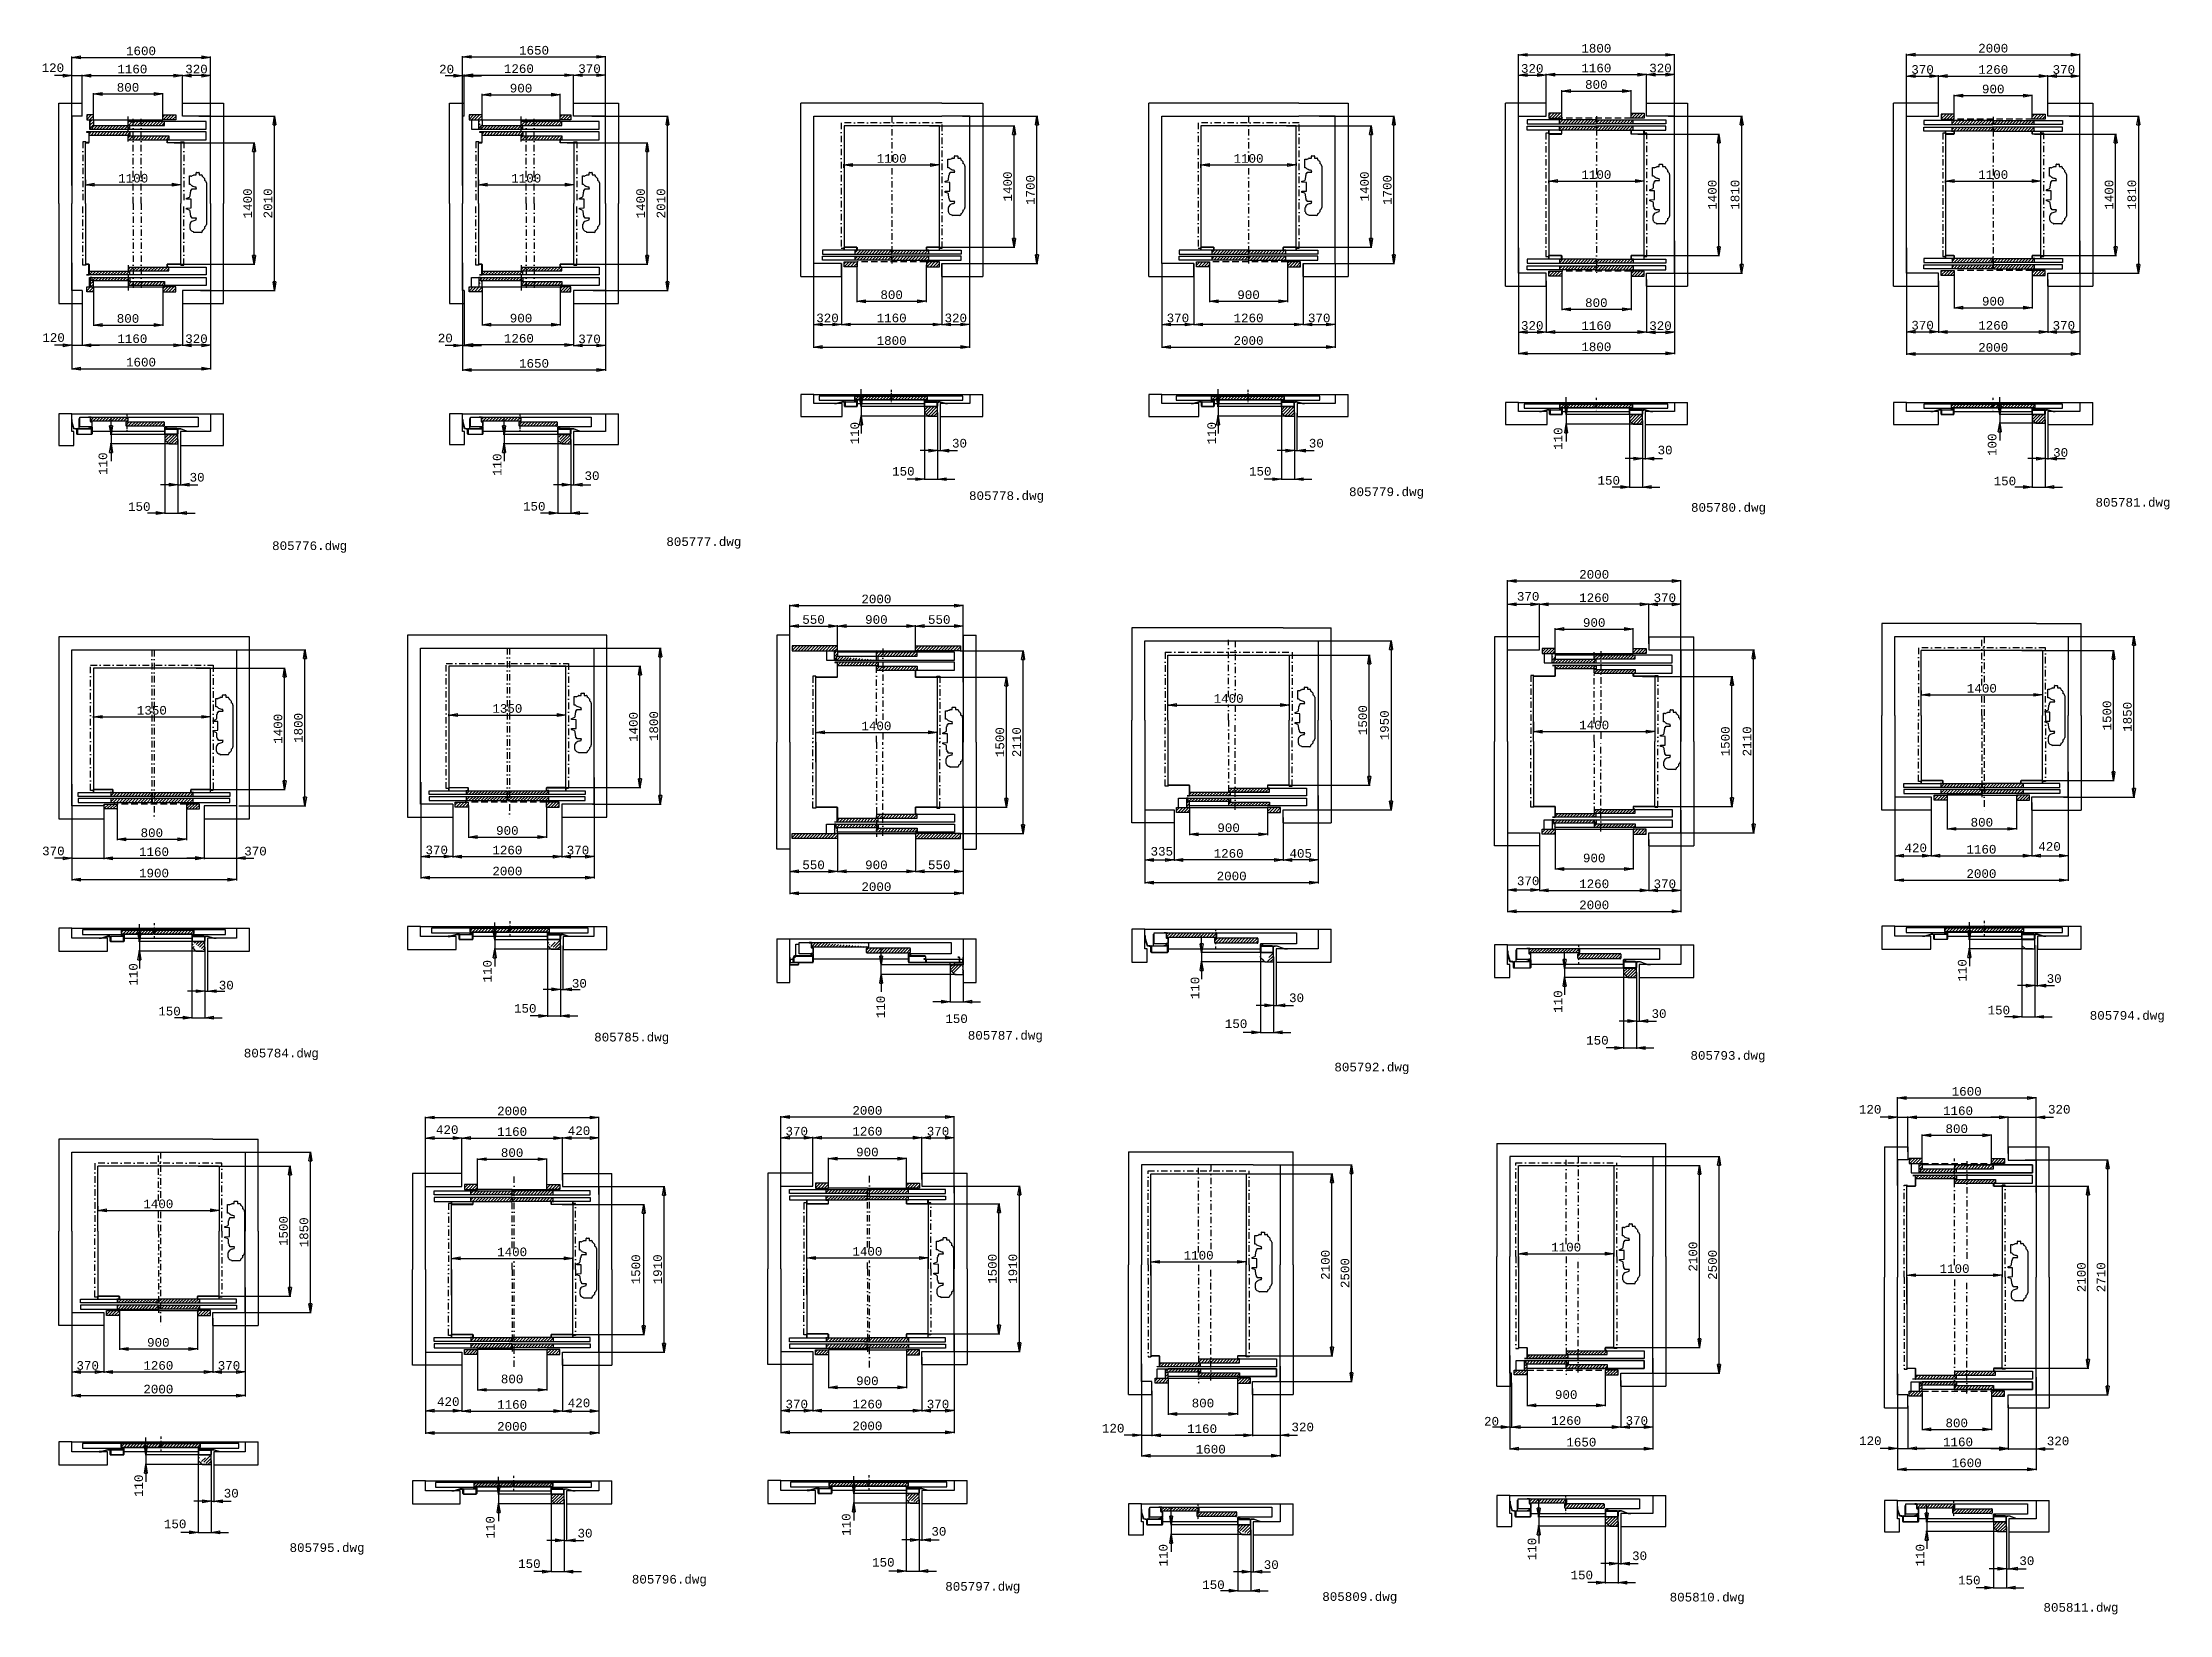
# Model space of a CAD drawing. Extents: x 29716 to 54257, y -8238 to 9896.
import ezdxf

# ---------------------------------------------------------------- set-up
doc = ezdxf.new("R2010")
doc.units = 0
doc.header["$LTSCALE"] = 50
doc.header["$MEASUREMENT"] = 0
doc.linetypes.add('DASHDOT', pattern=[1, 0.5, -0.25, 0, -0.25])
doc.linetypes.add('DASHED', pattern=[0.75, 0.5, -0.25])
doc.layers.get('0').update_dxf_attribs({"linetype": 'CONTINUOUS'})
doc.layers.get('Defpoints').update_dxf_attribs({"linetype": 'CONTINUOUS'})
for name, color, linetype in [('CONT_35', 250, 'CONTINUOUS'), ('CONT_70', 5, 'CONTINUOUS'), ('DASH_35', 30, 'DASHED'), ('DASHD_35', 40, 'DASHDOT'), ('DIM', 7, 'CONTINUOUS'), ('HATCH_35', 6, 'CONTINUOUS'), ('TEXT_50', 7, 'CONTINUOUS')]:
    doc.layers.add(name, color=color, linetype=linetype)
doc.styles.get("Standard").update_dxf_attribs({"font": 'monotxt'})
doc.dimstyles.get("Standard").update_dxf_attribs({"dimscale": 50, "dimtxt": 2, "dimasz": 2, "dimexe": 0.18, "dimexo": 0, "dimgap": 0.5, "dimtad": 1, "dimdec": 0, "dimrnd": 1, "dimzin": 0, "dimdsep": 46, "dimtxsty": 'Standard', "dimblk": 'CLOSED', "dimcen": 0.09, "dimadec": 0, "dimazin": 0, "dimtfac": 1, "dimtdec": 0, "dimtmove": 2, "dimatfit": 0, "dimldrblk": 'CLOSED', "dimfxl": 1, "dimtolj": 1, "dimtzin": 0, "dimarcsym": 0})
pattern_1 = [(45, (21481.138, -57347.784), (-17.6776695, 17.6776695), [])]
pattern_2 = [(45, (21431.138, -57347.784), (-17.6776695, 17.6776695), [])]
pattern_3 = [(45, (21531.138, -57347.784), (-17.6776695, 17.6776695), [])]
pattern_4 = [(45, (24580.45, -58464.56), (-17.6776695, 17.6776695), [])]
pattern_5 = [(45, (29147.345, -60455.907), (-17.6776695, 17.6776695), [])]
pattern_6 = [(45, (33265.11, -60455.907), (-17.6776695, 17.6776695), [])]
pattern_7 = [(45, (37669.61, -62242.62), (-17.6776695, 17.6776695), [])]
pattern_8 = [(45, (37669.61, -62252.62), (-17.6776695, 17.6776695), [])]
pattern_9 = [(45, (51139.49, 5211.038), (-17.67767, 17.67767), [])]
pattern_10 = [(45, (51072.747, 5211.038), (-17.67767, 17.67767), [])]
pattern_11 = [(45, (22431.813, -71459.716), (-17.6776695, 17.6776695), [])]
pattern_12 = [(45, (27146.98, -70683.758), (-17.6776695, 17.6776695), [])]
pattern_13 = [(45, (32705.643, -68810.248), (-17.6776695, 17.6776695), [])]
pattern_14 = [(45, (32705.643, -68904.248), (-17.6776695, 17.6776695), [])]
pattern_15 = [(45, (32705.643, -68857.248), (-17.6776695, 17.6776695), [])]
pattern_16 = [(45, (38061.84, -74872.74), (-17.6776695, 17.6776695), [])]
pattern_17 = [(45, (38026.84, -74872.74), (-17.6776695, 17.6776695), [])]
pattern_18 = [(45, (40795.926, -75092.15), (-17.6776695, 17.6776695), [])]
pattern_19 = [(45, (40865.926, -75092.15), (-17.6776695, 17.6776695), [])]
pattern_20 = [(45, (44684.554, -75454.4), (-17.6776695, 17.6776695), [])]
pattern_21 = [(45, (23997.07, -83040.815), (-17.6776695, 17.6776695), [])]
pattern_22 = [(45, (27349.603, -85115.429), (-17.6776695, 17.6776695), [])]
pattern_23 = [(45, (31654.65, -86768.965), (-17.6776695, 17.6776695), [])]
pattern_24 = [(45, (31654.65, -86788.965), (-17.6776695, 17.6776695), [])]
pattern_25 = [(45, (31654.65, -86778.965), (-17.6776695, 17.6776695), [])]
pattern_26 = [(45, (34807.035, -96416.084), (-17.6776695, 17.6776695), [])]
pattern_27 = [(45, (34907.035, -96416.084), (-17.6776695, 17.6776695), [])]
pattern_28 = [(45, (36998.805, -98202.149), (-17.6776695, 17.6776695), [])]
pattern_29 = [(45, (41754.42, -100253.99), (-17.6776695, 17.6776695), [])]
pattern_30 = [(45, (41829.42, -100253.99), (-17.6776695, 17.6776695), [])]

msp = doc.modelspace()

# ---------------------------------------------------------------- texts
at = {"layer": 'TEXT_50', "char_height": 100, "width": 2143.84, "attachment_point": 1}
for s, insert in [('805778.dwg', (40406, 4718.2)), ('805779.dwg', (44790.5, 4763.5)), ('805780.dwg', (48736.3, 4582.4)), ('805781.dwg', (53403.4, 4641.2)), ('805777.dwg', (36913.4, 4188.1)), ('805776.dwg', (32364.8, 4141.1)), ('805794.dwg', (53336.8, -1277.5)), ('805784.dwg', (32038.2, -1712)), ('805785.dwg', (36081, -1527.9)), ('805787.dwg', (40391.9, -1506.9)), ('805792.dwg', (44621.3, -1873.5)), ('805793.dwg', (48729.8, -1738.9)), ('805795.dwg', (32566.2, -7416.9)), ('805796.dwg', (36515.5, -7781.9)), ('805797.dwg', (40131.6, -7864.2)), ('805809.dwg', (44481.7, -7981.9)), ('805810.dwg', (48489.9, -7988.4)), ('805811.dwg', (52802.7, -8106.6))]:
    msp.add_mtext(s, dxfattribs=dict(at, insert=insert))

# ---------------------------------------------------------------- blocks, each defined once
blk = doc.blocks.new('_Closed')
at = {"color": 0, "linetype": 'Continuous', "lineweight": -2}
for p, q in [((-1, 0.17), (0, 0)), ((-1, 0.17), (-1, -0.17)), ((0, 0), (-1, -0.17)), ((0, 0), (-1, 0))]:
    blk.add_line(p, q, dxfattribs=at)
blk = doc.blocks.new('*D2')
at = {"layer": 'Defpoints', "color": 0, "transparency": 16777216}
for p in [(31127, 5339), (31277, 5315), (31277, 4468)]:
    blk.add_point(p, dxfattribs=at)
at = {"layer": 'DIM', "color": 0, "lineweight": -2, "transparency": 16777216}
for p, q in [((31127, 5339), (31127, 4459)), ((31277, 5315), (31277, 4459)), ((31027, 4468), (30927, 4468)), ((31127, 4468), (31277, 4468)), ((31377, 4468), (31477, 4468))]:
    blk.add_line(p, q, dxfattribs=at)
at = {"layer": 'DIM', "color": 0, "lineweight": -2, "transparency": 16777216, "xscale": 100, "yscale": 100, "zscale": 100}
blk.add_blockref('_Closed', (31127, 4468), dxfattribs=at)
at = {"layer": 'DIM', "color": 0, "lineweight": -2, "transparency": 16777216, "xscale": 100, "yscale": 100, "zscale": 100, "rotation": 180}
blk.add_blockref('_Closed', (31277, 4468), dxfattribs=at)
at = {"layer": 'DIM', "color": 0, "transparency": 16777216, "insert": (30832, 4542), "char_height": 100, "attachment_point": 5}
blk.add_mtext('\\A1;150', dxfattribs=at)
blk = doc.blocks.new('*D3')
at = {"layer": 'Defpoints', "color": 0, "transparency": 16777216}
for p in [(31277, 5285), (31307, 5281), (31307, 4795)]:
    blk.add_point(p, dxfattribs=at)
at = {"layer": 'DIM', "color": 0, "lineweight": -2, "transparency": 16777216}
for p, q in [((31277, 5285), (31277, 4786)), ((31307, 5281), (31307, 4786)), ((31177, 4795), (31077, 4795)), ((31277, 4795), (31307, 4795)), ((31407, 4795), (31507, 4795))]:
    blk.add_line(p, q, dxfattribs=at)
at = {"layer": 'DIM', "color": 0, "lineweight": -2, "transparency": 16777216, "xscale": 100, "yscale": 100, "zscale": 100}
blk.add_blockref('_Closed', (31277, 4795), dxfattribs=at)
at = {"layer": 'DIM', "color": 0, "lineweight": -2, "transparency": 16777216, "xscale": 100, "yscale": 100, "zscale": 100, "rotation": 180}
blk.add_blockref('_Closed', (31307, 4795), dxfattribs=at)
at = {"layer": 'DIM', "color": 0, "transparency": 16777216, "insert": (31499, 4880), "char_height": 100, "attachment_point": 5}
blk.add_mtext('\\A1;30', dxfattribs=at)
blk = doc.blocks.new('*D17')
at = {"layer": 'Defpoints', "color": 0, "transparency": 16777216}
for p in [(30507, 5265), (31168, 5375), (31214, 5265)]:
    blk.add_point(p, dxfattribs=at)
at = {"layer": 'DIM', "color": 0, "lineweight": -2, "transparency": 16777216}
for p, q in [((30507, 5475), (30507, 5575)), ((31168, 5375), (30498, 5375)), ((31214, 5265), (30498, 5265)), ((30507, 5375), (30507, 5265)), ((30507, 5165), (30507, 5065))]:
    blk.add_line(p, q, dxfattribs=at)
at = {"layer": 'DIM', "color": 0, "lineweight": -2, "transparency": 16777216, "xscale": 100, "yscale": 100, "zscale": 100}
for p, rotation in [((30507, 5375), 270), ((30507, 5265), 90)]:
    blk.add_blockref('_Closed', p, dxfattribs=dict(at, rotation=rotation))
at = {"layer": 'DIM', "color": 0, "transparency": 16777216, "insert": (30413, 5037), "char_height": 100, "attachment_point": 5, "rotation": 90}
blk.add_mtext('\\A1;110', dxfattribs=at)
blk = doc.blocks.new('*D4')
at = {"layer": 'Defpoints', "color": 0, "transparency": 16777216}
for p in [(31652, 7495), (30052, 7356), (31652, 6133)]:
    blk.add_point(p, dxfattribs=at)
at = {"layer": 'DIM', "color": 0, "lineweight": -2, "transparency": 16777216}
for p, q in [((31652, 7495), (31652, 6124)), ((30052, 7356), (30052, 6124)), ((30152, 6133), (31552, 6133))]:
    blk.add_line(p, q, dxfattribs=at)
at = {"layer": 'DIM', "color": 0, "lineweight": -2, "transparency": 16777216, "xscale": 100, "yscale": 100, "zscale": 100, "rotation": 180}
blk.add_blockref('_Closed', (30052, 6133), dxfattribs=at)
at = {"layer": 'DIM', "color": 0, "lineweight": -2, "transparency": 16777216, "xscale": 100, "yscale": 100, "zscale": 100}
blk.add_blockref('_Closed', (31652, 6133), dxfattribs=at)
at = {"layer": 'DIM', "color": 0, "transparency": 16777216, "insert": (30852, 6208), "char_height": 100, "attachment_point": 5}
blk.add_mtext('\\A1;1600', dxfattribs=at)
blk = doc.blocks.new('*D5')
at = {"layer": 'Defpoints', "color": 0, "transparency": 16777216}
for p in [(30172, 6959), (31332, 6931), (30172, 6404)]:
    blk.add_point(p, dxfattribs=at)
at = {"layer": 'DIM', "color": 0, "lineweight": -2, "transparency": 16777216}
for p, q in [((30172, 6959), (30172, 6395)), ((31332, 6931), (31332, 6395)), ((31232, 6404), (30272, 6404))]:
    blk.add_line(p, q, dxfattribs=at)
at = {"layer": 'DIM', "color": 0, "lineweight": -2, "transparency": 16777216, "xscale": 100, "yscale": 100, "zscale": 100, "rotation": 180}
blk.add_blockref('_Closed', (30172, 6404), dxfattribs=at)
at = {"layer": 'DIM', "color": 0, "lineweight": -2, "transparency": 16777216, "xscale": 100, "yscale": 100, "zscale": 100}
blk.add_blockref('_Closed', (31332, 6404), dxfattribs=at)
at = {"layer": 'DIM', "color": 0, "transparency": 16777216, "insert": (30752, 6479), "char_height": 100, "attachment_point": 5}
blk.add_mtext('\\A1;1160', dxfattribs=at)
blk = doc.blocks.new('*D6')
at = {"layer": 'Defpoints', "color": 0, "transparency": 16777216}
for p in [(30212, 8313), (31312, 8261), (31312, 8255)]:
    blk.add_point(p, dxfattribs=at)
at = {"layer": 'DIM', "color": 0, "lineweight": -2, "transparency": 16777216}
for p, q in [((30212, 8313), (30212, 8246)), ((30312, 8255), (31212, 8255)), ((31312, 8261), (31312, 8246))]:
    blk.add_line(p, q, dxfattribs=at)
at = {"layer": 'DIM', "color": 0, "lineweight": -2, "transparency": 16777216, "xscale": 100, "yscale": 100, "zscale": 100, "rotation": 180}
blk.add_blockref('_Closed', (30212, 8255), dxfattribs=at)
at = {"layer": 'DIM', "color": 0, "lineweight": -2, "transparency": 16777216, "xscale": 100, "yscale": 100, "zscale": 100}
blk.add_blockref('_Closed', (31312, 8255), dxfattribs=at)
at = {"layer": 'DIM', "color": 0, "transparency": 16777216, "insert": (30762, 8330), "char_height": 100, "attachment_point": 5}
blk.add_mtext('\\A1;1100', dxfattribs=at)
blk = doc.blocks.new('*D7')
at = {"layer": 'Defpoints', "color": 0, "transparency": 16777216}
for p in [(31652, 9724), (31652, 8368), (30052, 8245)]:
    blk.add_point(p, dxfattribs=at)
at = {"layer": 'DIM', "color": 0, "lineweight": -2, "transparency": 16777216}
for p, q in [((30052, 8245), (30052, 9733)), ((30152, 9724), (31552, 9724)), ((31652, 8368), (31652, 9733))]:
    blk.add_line(p, q, dxfattribs=at)
at = {"layer": 'DIM', "color": 0, "lineweight": -2, "transparency": 16777216, "xscale": 100, "yscale": 100, "zscale": 100, "rotation": 180}
blk.add_blockref('_Closed', (30052, 9724), dxfattribs=at)
at = {"layer": 'DIM', "color": 0, "lineweight": -2, "transparency": 16777216, "xscale": 100, "yscale": 100, "zscale": 100}
blk.add_blockref('_Closed', (31652, 9724), dxfattribs=at)
at = {"layer": 'DIM', "color": 0, "transparency": 16777216, "insert": (30852, 9799), "char_height": 100, "attachment_point": 5}
blk.add_mtext('\\A1;1600', dxfattribs=at)
blk = doc.blocks.new('*D8')
at = {"layer": 'Defpoints', "color": 0, "transparency": 16777216}
for p in [(31332, 9514), (30172, 9162), (31332, 9134)]:
    blk.add_point(p, dxfattribs=at)
at = {"layer": 'DIM', "color": 0, "lineweight": -2, "transparency": 16777216}
for p, q in [((30172, 9162), (30172, 9523)), ((30272, 9514), (31232, 9514)), ((31332, 9134), (31332, 9523))]:
    blk.add_line(p, q, dxfattribs=at)
at = {"layer": 'DIM', "color": 0, "lineweight": -2, "transparency": 16777216, "xscale": 100, "yscale": 100, "zscale": 100, "rotation": 180}
blk.add_blockref('_Closed', (30172, 9514), dxfattribs=at)
at = {"layer": 'DIM', "color": 0, "lineweight": -2, "transparency": 16777216, "xscale": 100, "yscale": 100, "zscale": 100}
blk.add_blockref('_Closed', (31332, 9514), dxfattribs=at)
at = {"layer": 'DIM', "color": 0, "transparency": 16777216, "insert": (30752, 9589), "char_height": 100, "attachment_point": 5}
blk.add_mtext('\\A1;1160', dxfattribs=at)
blk = doc.blocks.new('*D9')
at = {"layer": 'Defpoints', "color": 0, "transparency": 16777216}
for p in [(30172, 9514), (30172, 9195), (30052, 9045)]:
    blk.add_point(p, dxfattribs=at)
at = {"layer": 'DIM', "color": 0, "lineweight": -2, "transparency": 16777216}
for p, q in [((29952, 9514), (29852, 9514)), ((30052, 9045), (30052, 9523)), ((30052, 9514), (30172, 9514)), ((30172, 9195), (30172, 9523)), ((30272, 9514), (30372, 9514))]:
    blk.add_line(p, q, dxfattribs=at)
at = {"layer": 'DIM', "color": 0, "lineweight": -2, "transparency": 16777216, "xscale": 100, "yscale": 100, "zscale": 100}
blk.add_blockref('_Closed', (30052, 9514), dxfattribs=at)
at = {"layer": 'DIM', "color": 0, "lineweight": -2, "transparency": 16777216, "xscale": 100, "yscale": 100, "zscale": 100, "rotation": 180}
blk.add_blockref('_Closed', (30172, 9514), dxfattribs=at)
at = {"layer": 'DIM', "color": 0, "transparency": 16777216, "insert": (29835, 9604), "char_height": 100, "attachment_point": 5}
blk.add_mtext('\\A1;120', dxfattribs=at)
blk = doc.blocks.new('*D10')
at = {"layer": 'Defpoints', "color": 0, "transparency": 16777216}
for p in [(30052, 7035), (30172, 6885), (30172, 6404)]:
    blk.add_point(p, dxfattribs=at)
at = {"layer": 'DIM', "color": 0, "lineweight": -2, "transparency": 16777216}
for p, q in [((30052, 7035), (30052, 6395)), ((30172, 6885), (30172, 6395)), ((29952, 6404), (29852, 6404)), ((30052, 6404), (30172, 6404)), ((30272, 6404), (30372, 6404))]:
    blk.add_line(p, q, dxfattribs=at)
at = {"layer": 'DIM', "color": 0, "lineweight": -2, "transparency": 16777216, "xscale": 100, "yscale": 100, "zscale": 100}
blk.add_blockref('_Closed', (30052, 6404), dxfattribs=at)
at = {"layer": 'DIM', "color": 0, "lineweight": -2, "transparency": 16777216, "xscale": 100, "yscale": 100, "zscale": 100, "rotation": 180}
blk.add_blockref('_Closed', (30172, 6404), dxfattribs=at)
at = {"layer": 'DIM', "color": 0, "transparency": 16777216, "insert": (29843, 6492), "char_height": 100, "attachment_point": 5}
blk.add_mtext('\\A1;120', dxfattribs=at)
blk = doc.blocks.new('*D11')
at = {"layer": 'Defpoints', "color": 0, "transparency": 16777216}
for p in [(30302, 7043), (31102, 7044), (31102, 6637)]:
    blk.add_point(p, dxfattribs=at)
at = {"layer": 'DIM', "color": 0, "lineweight": -2, "transparency": 16777216}
for p, q in [((30302, 7043), (30302, 6628)), ((31102, 7044), (31102, 6628)), ((30402, 6637), (31002, 6637))]:
    blk.add_line(p, q, dxfattribs=at)
at = {"layer": 'DIM', "color": 0, "lineweight": -2, "transparency": 16777216, "xscale": 100, "yscale": 100, "zscale": 100, "rotation": 180}
blk.add_blockref('_Closed', (30302, 6637), dxfattribs=at)
at = {"layer": 'DIM', "color": 0, "lineweight": -2, "transparency": 16777216, "xscale": 100, "yscale": 100, "zscale": 100}
blk.add_blockref('_Closed', (31102, 6637), dxfattribs=at)
at = {"layer": 'DIM', "color": 0, "transparency": 16777216, "insert": (30702, 6712), "char_height": 100, "attachment_point": 5}
blk.add_mtext('\\A1;800', dxfattribs=at)
blk = doc.blocks.new('*D12')
at = {"layer": 'Defpoints', "color": 0, "transparency": 16777216}
for p in [(31102, 9303), (30302, 9036), (31102, 9030)]:
    blk.add_point(p, dxfattribs=at)
at = {"layer": 'DIM', "color": 0, "lineweight": -2, "transparency": 16777216}
for p, q in [((30302, 9036), (30302, 9312)), ((30402, 9303), (31002, 9303)), ((31102, 9030), (31102, 9312))]:
    blk.add_line(p, q, dxfattribs=at)
at = {"layer": 'DIM', "color": 0, "lineweight": -2, "transparency": 16777216, "xscale": 100, "yscale": 100, "zscale": 100, "rotation": 180}
blk.add_blockref('_Closed', (30302, 9303), dxfattribs=at)
at = {"layer": 'DIM', "color": 0, "lineweight": -2, "transparency": 16777216, "xscale": 100, "yscale": 100, "zscale": 100}
blk.add_blockref('_Closed', (31102, 9303), dxfattribs=at)
at = {"layer": 'DIM', "color": 0, "transparency": 16777216, "insert": (30702, 9378), "char_height": 100, "attachment_point": 5}
blk.add_mtext('\\A1;800', dxfattribs=at)
blk = doc.blocks.new('*D13')
at = {"layer": 'Defpoints', "color": 0, "transparency": 16777216}
for p in [(31521, 9045), (32392, 9045), (31537, 7035)]:
    blk.add_point(p, dxfattribs=at)
at = {"layer": 'DIM', "color": 0, "lineweight": -2, "transparency": 16777216}
for p, q in [((31521, 9045), (32401, 9045)), ((32392, 7135), (32392, 8945)), ((31537, 7035), (32401, 7035))]:
    blk.add_line(p, q, dxfattribs=at)
at = {"layer": 'DIM', "color": 0, "lineweight": -2, "transparency": 16777216, "xscale": 100, "yscale": 100, "zscale": 100}
for p, rotation in [((32392, 9045), 90), ((32392, 7035), 270)]:
    blk.add_blockref('_Closed', p, dxfattribs=dict(at, rotation=rotation))
at = {"layer": 'DIM', "color": 0, "transparency": 16777216, "insert": (32317, 8040), "char_height": 100, "attachment_point": 5, "rotation": 90}
blk.add_mtext('\\A1;2010', dxfattribs=at)
blk = doc.blocks.new('*D14')
at = {"layer": 'Defpoints', "color": 0, "transparency": 16777216}
for p in [(31235, 8740), (32157, 8740), (31256, 7340)]:
    blk.add_point(p, dxfattribs=at)
at = {"layer": 'DIM', "color": 0, "lineweight": -2, "transparency": 16777216}
for p, q in [((31235, 8740), (32166, 8740)), ((32157, 7440), (32157, 8640)), ((31256, 7340), (32166, 7340))]:
    blk.add_line(p, q, dxfattribs=at)
at = {"layer": 'DIM', "color": 0, "lineweight": -2, "transparency": 16777216, "xscale": 100, "yscale": 100, "zscale": 100}
for p, rotation in [((32157, 8740), 90), ((32157, 7340), 270)]:
    blk.add_blockref('_Closed', p, dxfattribs=dict(at, rotation=rotation))
at = {"layer": 'DIM', "color": 0, "transparency": 16777216, "insert": (32082, 8040), "char_height": 100, "attachment_point": 5, "rotation": 90}
blk.add_mtext('\\A1;1400', dxfattribs=at)
blk = doc.blocks.new('*D15')
at = {"layer": 'Defpoints', "color": 0, "transparency": 16777216}
for p in [(31652, 7213), (31332, 6969), (31332, 6404)]:
    blk.add_point(p, dxfattribs=at)
at = {"layer": 'DIM', "color": 0, "lineweight": -2, "transparency": 16777216}
for p, q in [((31652, 7213), (31652, 6395)), ((31332, 6969), (31332, 6395)), ((31552, 6404), (31432, 6404))]:
    blk.add_line(p, q, dxfattribs=at)
at = {"layer": 'DIM', "color": 0, "lineweight": -2, "transparency": 16777216, "xscale": 100, "yscale": 100, "zscale": 100, "rotation": 180}
blk.add_blockref('_Closed', (31332, 6404), dxfattribs=at)
at = {"layer": 'DIM', "color": 0, "lineweight": -2, "transparency": 16777216, "xscale": 100, "yscale": 100, "zscale": 100}
blk.add_blockref('_Closed', (31652, 6404), dxfattribs=at)
at = {"layer": 'DIM', "color": 0, "transparency": 16777216, "insert": (31492, 6479), "char_height": 100, "attachment_point": 5}
blk.add_mtext('\\A1;320', dxfattribs=at)
blk = doc.blocks.new('*D16')
at = {"layer": 'Defpoints', "color": 0, "transparency": 16777216}
for p in [(31332, 9514), (31332, 9138), (31652, 8653)]:
    blk.add_point(p, dxfattribs=at)
at = {"layer": 'DIM', "color": 0, "lineweight": -2, "transparency": 16777216}
for p, q in [((31332, 9138), (31332, 9523)), ((31552, 9514), (31432, 9514)), ((31652, 8653), (31652, 9523))]:
    blk.add_line(p, q, dxfattribs=at)
at = {"layer": 'DIM', "color": 0, "lineweight": -2, "transparency": 16777216, "xscale": 100, "yscale": 100, "zscale": 100, "rotation": 180}
blk.add_blockref('_Closed', (31332, 9514), dxfattribs=at)
at = {"layer": 'DIM', "color": 0, "lineweight": -2, "transparency": 16777216, "xscale": 100, "yscale": 100, "zscale": 100}
blk.add_blockref('_Closed', (31652, 9514), dxfattribs=at)
at = {"layer": 'DIM', "color": 0, "transparency": 16777216, "insert": (31492, 9589), "char_height": 100, "attachment_point": 5}
blk.add_mtext('\\A1;320', dxfattribs=at)
blk = doc.blocks.new('*D18')
at = {"layer": 'Defpoints', "color": 0, "transparency": 16777216}
for p in [(34747, 8313), (35847, 8261), (35847, 8255)]:
    blk.add_point(p, dxfattribs=at)
at = {"layer": 'DIM', "color": 0, "lineweight": -2, "transparency": 16777216}
for p, q in [((34747, 8313), (34747, 8246)), ((34847, 8255), (35747, 8255)), ((35847, 8261), (35847, 8246))]:
    blk.add_line(p, q, dxfattribs=at)
at = {"layer": 'DIM', "color": 0, "lineweight": -2, "transparency": 16777216, "xscale": 100, "yscale": 100, "zscale": 100, "rotation": 180}
blk.add_blockref('_Closed', (34747, 8255), dxfattribs=at)
at = {"layer": 'DIM', "color": 0, "lineweight": -2, "transparency": 16777216, "xscale": 100, "yscale": 100, "zscale": 100}
blk.add_blockref('_Closed', (35847, 8255), dxfattribs=at)
at = {"layer": 'DIM', "color": 0, "transparency": 16777216, "insert": (35297, 8330), "char_height": 100, "attachment_point": 5}
blk.add_mtext('\\A1;1100', dxfattribs=at)
blk = doc.blocks.new('*D19')
at = {"layer": 'Defpoints', "color": 0, "transparency": 16777216}
for p in [(35687, 9294), (34787, 9036), (35687, 9030)]:
    blk.add_point(p, dxfattribs=at)
at = {"layer": 'DIM', "color": 0, "lineweight": -2, "transparency": 16777216}
for p, q in [((34787, 9036), (34787, 9303)), ((34887, 9294), (35587, 9294)), ((35687, 9030), (35687, 9303))]:
    blk.add_line(p, q, dxfattribs=at)
at = {"layer": 'DIM', "color": 0, "lineweight": -2, "transparency": 16777216, "xscale": 100, "yscale": 100, "zscale": 100, "rotation": 180}
blk.add_blockref('_Closed', (34787, 9294), dxfattribs=at)
at = {"layer": 'DIM', "color": 0, "lineweight": -2, "transparency": 16777216, "xscale": 100, "yscale": 100, "zscale": 100}
blk.add_blockref('_Closed', (35687, 9294), dxfattribs=at)
at = {"layer": 'DIM', "color": 0, "transparency": 16777216, "insert": (35237, 9369), "char_height": 100, "attachment_point": 5}
blk.add_mtext('\\A1;900', dxfattribs=at)
blk = doc.blocks.new('*D20')
at = {"layer": 'Defpoints', "color": 0, "transparency": 16777216}
for p in [(35041, 5265), (35702, 5375), (35749, 5265)]:
    blk.add_point(p, dxfattribs=at)
at = {"layer": 'DIM', "color": 0, "lineweight": -2, "transparency": 16777216}
for p, q in [((35041, 5475), (35041, 5575)), ((35702, 5375), (35032, 5375)), ((35749, 5265), (35032, 5265)), ((35041, 5375), (35041, 5265)), ((35041, 5165), (35041, 5065))]:
    blk.add_line(p, q, dxfattribs=at)
at = {"layer": 'DIM', "color": 0, "lineweight": -2, "transparency": 16777216, "xscale": 100, "yscale": 100, "zscale": 100}
for p, rotation in [((35041, 5375), 270), ((35041, 5265), 90)]:
    blk.add_blockref('_Closed', p, dxfattribs=dict(at, rotation=rotation))
at = {"layer": 'DIM', "color": 0, "transparency": 16777216, "insert": (34962, 5025), "char_height": 100, "attachment_point": 5, "rotation": 90}
blk.add_mtext('\\A1;110', dxfattribs=at)
blk = doc.blocks.new('*D33')
at = {"layer": 'Defpoints', "color": 0, "transparency": 16777216}
for p in [(35661, 5332), (35811, 5315), (35811, 4468)]:
    blk.add_point(p, dxfattribs=at)
at = {"layer": 'DIM', "color": 0, "lineweight": -2, "transparency": 16777216}
for p, q in [((35661, 5332), (35661, 4459)), ((35811, 5315), (35811, 4459)), ((35561, 4468), (35461, 4468)), ((35661, 4468), (35811, 4468)), ((35911, 4468), (36011, 4468))]:
    blk.add_line(p, q, dxfattribs=at)
at = {"layer": 'DIM', "color": 0, "lineweight": -2, "transparency": 16777216, "xscale": 100, "yscale": 100, "zscale": 100}
blk.add_blockref('_Closed', (35661, 4468), dxfattribs=at)
at = {"layer": 'DIM', "color": 0, "lineweight": -2, "transparency": 16777216, "xscale": 100, "yscale": 100, "zscale": 100, "rotation": 180}
blk.add_blockref('_Closed', (35811, 4468), dxfattribs=at)
at = {"layer": 'DIM', "color": 0, "transparency": 16777216, "insert": (35389, 4545), "char_height": 100, "attachment_point": 5}
blk.add_mtext('\\A1;150', dxfattribs=at)
blk = doc.blocks.new('*D21')
at = {"layer": 'Defpoints', "color": 0, "transparency": 16777216}
for p in [(34787, 7043), (35687, 7044), (35687, 6641)]:
    blk.add_point(p, dxfattribs=at)
at = {"layer": 'DIM', "color": 0, "lineweight": -2, "transparency": 16777216}
for p, q in [((34787, 7043), (34787, 6632)), ((35687, 7044), (35687, 6632)), ((34887, 6641), (35587, 6641))]:
    blk.add_line(p, q, dxfattribs=at)
at = {"layer": 'DIM', "color": 0, "lineweight": -2, "transparency": 16777216, "xscale": 100, "yscale": 100, "zscale": 100, "rotation": 180}
blk.add_blockref('_Closed', (34787, 6641), dxfattribs=at)
at = {"layer": 'DIM', "color": 0, "lineweight": -2, "transparency": 16777216, "xscale": 100, "yscale": 100, "zscale": 100}
blk.add_blockref('_Closed', (35687, 6641), dxfattribs=at)
at = {"layer": 'DIM', "color": 0, "transparency": 16777216, "insert": (35237, 6716), "char_height": 100, "attachment_point": 5}
blk.add_mtext('\\A1;900', dxfattribs=at)
blk = doc.blocks.new('*D22')
at = {"layer": 'Defpoints', "color": 0, "transparency": 16777216}
for p in [(36212, 7495), (34562, 7356), (36212, 6119)]:
    blk.add_point(p, dxfattribs=at)
at = {"layer": 'DIM', "color": 0, "lineweight": -2, "transparency": 16777216}
for p, q in [((36212, 7495), (36212, 6110)), ((34562, 7356), (34562, 6110)), ((34662, 6119), (36112, 6119))]:
    blk.add_line(p, q, dxfattribs=at)
at = {"layer": 'DIM', "color": 0, "lineweight": -2, "transparency": 16777216, "xscale": 100, "yscale": 100, "zscale": 100, "rotation": 180}
blk.add_blockref('_Closed', (34562, 6119), dxfattribs=at)
at = {"layer": 'DIM', "color": 0, "lineweight": -2, "transparency": 16777216, "xscale": 100, "yscale": 100, "zscale": 100}
blk.add_blockref('_Closed', (36212, 6119), dxfattribs=at)
at = {"layer": 'DIM', "color": 0, "transparency": 16777216, "insert": (35387, 6194), "char_height": 100, "attachment_point": 5}
blk.add_mtext('\\A1;1650', dxfattribs=at)
blk = doc.blocks.new('*D23')
at = {"layer": 'Defpoints', "color": 0, "transparency": 16777216}
for p in [(34582, 6959), (35842, 6931), (34582, 6408)]:
    blk.add_point(p, dxfattribs=at)
at = {"layer": 'DIM', "color": 0, "lineweight": -2, "transparency": 16777216}
for p, q in [((34582, 6959), (34582, 6399)), ((35842, 6931), (35842, 6399)), ((35742, 6408), (34682, 6408))]:
    blk.add_line(p, q, dxfattribs=at)
at = {"layer": 'DIM', "color": 0, "lineweight": -2, "transparency": 16777216, "xscale": 100, "yscale": 100, "zscale": 100, "rotation": 180}
blk.add_blockref('_Closed', (34582, 6408), dxfattribs=at)
at = {"layer": 'DIM', "color": 0, "lineweight": -2, "transparency": 16777216, "xscale": 100, "yscale": 100, "zscale": 100}
blk.add_blockref('_Closed', (35842, 6408), dxfattribs=at)
at = {"layer": 'DIM', "color": 0, "transparency": 16777216, "insert": (35212, 6483), "char_height": 100, "attachment_point": 5}
blk.add_mtext('\\A1;1260', dxfattribs=at)
blk = doc.blocks.new('*D24')
at = {"layer": 'Defpoints', "color": 0, "transparency": 16777216}
for p in [(36212, 9731), (36212, 8368), (34562, 8245)]:
    blk.add_point(p, dxfattribs=at)
at = {"layer": 'DIM', "color": 0, "lineweight": -2, "transparency": 16777216}
for p, q in [((34562, 8245), (34562, 9740)), ((34662, 9731), (36112, 9731)), ((36212, 8368), (36212, 9740))]:
    blk.add_line(p, q, dxfattribs=at)
at = {"layer": 'DIM', "color": 0, "lineweight": -2, "transparency": 16777216, "xscale": 100, "yscale": 100, "zscale": 100, "rotation": 180}
blk.add_blockref('_Closed', (34562, 9731), dxfattribs=at)
at = {"layer": 'DIM', "color": 0, "lineweight": -2, "transparency": 16777216, "xscale": 100, "yscale": 100, "zscale": 100}
blk.add_blockref('_Closed', (36212, 9731), dxfattribs=at)
at = {"layer": 'DIM', "color": 0, "transparency": 16777216, "insert": (35387, 9806), "char_height": 100, "attachment_point": 5}
blk.add_mtext('\\A1;1650', dxfattribs=at)
blk = doc.blocks.new('*D25')
at = {"layer": 'Defpoints', "color": 0, "transparency": 16777216}
for p in [(35842, 9519), (34582, 9162), (35842, 9134)]:
    blk.add_point(p, dxfattribs=at)
at = {"layer": 'DIM', "color": 0, "lineweight": -2, "transparency": 16777216}
for p, q in [((34582, 9162), (34582, 9528)), ((34682, 9519), (35742, 9519)), ((35842, 9134), (35842, 9528))]:
    blk.add_line(p, q, dxfattribs=at)
at = {"layer": 'DIM', "color": 0, "lineweight": -2, "transparency": 16777216, "xscale": 100, "yscale": 100, "zscale": 100, "rotation": 180}
blk.add_blockref('_Closed', (34582, 9519), dxfattribs=at)
at = {"layer": 'DIM', "color": 0, "lineweight": -2, "transparency": 16777216, "xscale": 100, "yscale": 100, "zscale": 100}
blk.add_blockref('_Closed', (35842, 9519), dxfattribs=at)
at = {"layer": 'DIM', "color": 0, "transparency": 16777216, "insert": (35212, 9594), "char_height": 100, "attachment_point": 5}
blk.add_mtext('\\A1;1260', dxfattribs=at)
blk = doc.blocks.new('*D26')
at = {"layer": 'Defpoints', "color": 0, "transparency": 16777216}
for p in [(34562, 7035), (34582, 6885), (34582, 6401)]:
    blk.add_point(p, dxfattribs=at)
at = {"layer": 'DIM', "color": 0, "lineweight": -2, "transparency": 16777216}
for p, q in [((34562, 7035), (34562, 6392)), ((34582, 6885), (34582, 6392)), ((34462, 6401), (34362, 6401)), ((34562, 6401), (34582, 6401)), ((34682, 6401), (34782, 6401))]:
    blk.add_line(p, q, dxfattribs=at)
at = {"layer": 'DIM', "color": 0, "lineweight": -2, "transparency": 16777216, "xscale": 100, "yscale": 100, "zscale": 100}
blk.add_blockref('_Closed', (34562, 6401), dxfattribs=at)
at = {"layer": 'DIM', "color": 0, "lineweight": -2, "transparency": 16777216, "xscale": 100, "yscale": 100, "zscale": 100, "rotation": 180}
blk.add_blockref('_Closed', (34582, 6401), dxfattribs=at)
at = {"layer": 'DIM', "color": 0, "transparency": 16777216, "insert": (34363, 6486), "char_height": 100, "attachment_point": 5}
blk.add_mtext('\\A1;20', dxfattribs=at)
blk = doc.blocks.new('*D27')
at = {"layer": 'Defpoints', "color": 0, "transparency": 16777216}
for p in [(34582, 9512), (34582, 9195), (34562, 9045)]:
    blk.add_point(p, dxfattribs=at)
at = {"layer": 'DIM', "color": 0, "lineweight": -2, "transparency": 16777216}
for p, q in [((34462, 9512), (34362, 9512)), ((34562, 9045), (34562, 9521)), ((34562, 9512), (34582, 9512)), ((34582, 9195), (34582, 9521)), ((34682, 9512), (34782, 9512))]:
    blk.add_line(p, q, dxfattribs=at)
at = {"layer": 'DIM', "color": 0, "lineweight": -2, "transparency": 16777216, "xscale": 100, "yscale": 100, "zscale": 100}
blk.add_blockref('_Closed', (34562, 9512), dxfattribs=at)
at = {"layer": 'DIM', "color": 0, "lineweight": -2, "transparency": 16777216, "xscale": 100, "yscale": 100, "zscale": 100, "rotation": 180}
blk.add_blockref('_Closed', (34582, 9512), dxfattribs=at)
at = {"layer": 'DIM', "color": 0, "transparency": 16777216, "insert": (34378, 9588), "char_height": 100, "attachment_point": 5}
blk.add_mtext('\\A1;20', dxfattribs=at)
blk = doc.blocks.new('*D28')
at = {"layer": 'Defpoints', "color": 0, "transparency": 16777216}
for p in [(35811, 5285), (35841, 5294), (35841, 4795)]:
    blk.add_point(p, dxfattribs=at)
at = {"layer": 'DIM', "color": 0, "lineweight": -2, "transparency": 16777216}
for p, q in [((35811, 5285), (35811, 4786)), ((35841, 5294), (35841, 4786)), ((35711, 4795), (35611, 4795)), ((35811, 4795), (35841, 4795)), ((35941, 4795), (36041, 4795))]:
    blk.add_line(p, q, dxfattribs=at)
at = {"layer": 'DIM', "color": 0, "lineweight": -2, "transparency": 16777216, "xscale": 100, "yscale": 100, "zscale": 100}
blk.add_blockref('_Closed', (35811, 4795), dxfattribs=at)
at = {"layer": 'DIM', "color": 0, "lineweight": -2, "transparency": 16777216, "xscale": 100, "yscale": 100, "zscale": 100, "rotation": 180}
blk.add_blockref('_Closed', (35841, 4795), dxfattribs=at)
at = {"layer": 'DIM', "color": 0, "transparency": 16777216, "insert": (36056, 4898), "char_height": 100, "attachment_point": 5}
blk.add_mtext('\\A1;30', dxfattribs=at)
blk = doc.blocks.new('*D29')
at = {"layer": 'Defpoints', "color": 0, "transparency": 16777216}
for p in [(36055, 9045), (36927, 9045), (36071, 7035)]:
    blk.add_point(p, dxfattribs=at)
at = {"layer": 'DIM', "color": 0, "lineweight": -2, "transparency": 16777216}
for p, q in [((36055, 9045), (36936, 9045)), ((36927, 7135), (36927, 8945)), ((36071, 7035), (36936, 7035))]:
    blk.add_line(p, q, dxfattribs=at)
at = {"layer": 'DIM', "color": 0, "lineweight": -2, "transparency": 16777216, "xscale": 100, "yscale": 100, "zscale": 100}
for p, rotation in [((36927, 9045), 90), ((36927, 7035), 270)]:
    blk.add_blockref('_Closed', p, dxfattribs=dict(at, rotation=rotation))
at = {"layer": 'DIM', "color": 0, "transparency": 16777216, "insert": (36852, 8040), "char_height": 100, "attachment_point": 5, "rotation": 90}
blk.add_mtext('\\A1;2010', dxfattribs=at)
blk = doc.blocks.new('*D30')
at = {"layer": 'Defpoints', "color": 0, "transparency": 16777216}
for p in [(35770, 8740), (36692, 8740), (35790, 7340)]:
    blk.add_point(p, dxfattribs=at)
at = {"layer": 'DIM', "color": 0, "lineweight": -2, "transparency": 16777216}
for p, q in [((35770, 8740), (36701, 8740)), ((36692, 7440), (36692, 8640)), ((35790, 7340), (36701, 7340))]:
    blk.add_line(p, q, dxfattribs=at)
at = {"layer": 'DIM', "color": 0, "lineweight": -2, "transparency": 16777216, "xscale": 100, "yscale": 100, "zscale": 100}
for p, rotation in [((36692, 8740), 90), ((36692, 7340), 270)]:
    blk.add_blockref('_Closed', p, dxfattribs=dict(at, rotation=rotation))
at = {"layer": 'DIM', "color": 0, "transparency": 16777216, "insert": (36617, 8040), "char_height": 100, "attachment_point": 5, "rotation": 90}
blk.add_mtext('\\A1;1400', dxfattribs=at)
blk = doc.blocks.new('*D31')
at = {"layer": 'Defpoints', "color": 0, "transparency": 16777216}
for p in [(36212, 7213), (35842, 6919), (35842, 6401)]:
    blk.add_point(p, dxfattribs=at)
at = {"layer": 'DIM', "color": 0, "lineweight": -2, "transparency": 16777216}
for p, q in [((36212, 7213), (36212, 6392)), ((35842, 6919), (35842, 6392)), ((36112, 6401), (35942, 6401))]:
    blk.add_line(p, q, dxfattribs=at)
at = {"layer": 'DIM', "color": 0, "lineweight": -2, "transparency": 16777216, "xscale": 100, "yscale": 100, "zscale": 100, "rotation": 180}
blk.add_blockref('_Closed', (35842, 6401), dxfattribs=at)
at = {"layer": 'DIM', "color": 0, "lineweight": -2, "transparency": 16777216, "xscale": 100, "yscale": 100, "zscale": 100}
blk.add_blockref('_Closed', (36212, 6401), dxfattribs=at)
at = {"layer": 'DIM', "color": 0, "transparency": 16777216, "insert": (36027, 6476), "char_height": 100, "attachment_point": 5}
blk.add_mtext('\\A1;370', dxfattribs=at)
blk = doc.blocks.new('*D32')
at = {"layer": 'Defpoints', "color": 0, "transparency": 16777216}
for p in [(35842, 9519), (35842, 9138), (36212, 8653)]:
    blk.add_point(p, dxfattribs=at)
at = {"layer": 'DIM', "color": 0, "lineweight": -2, "transparency": 16777216}
for p, q in [((35842, 9138), (35842, 9528)), ((36112, 9519), (35942, 9519)), ((36212, 8653), (36212, 9528))]:
    blk.add_line(p, q, dxfattribs=at)
at = {"layer": 'DIM', "color": 0, "lineweight": -2, "transparency": 16777216, "xscale": 100, "yscale": 100, "zscale": 100, "rotation": 180}
blk.add_blockref('_Closed', (35842, 9519), dxfattribs=at)
at = {"layer": 'DIM', "color": 0, "lineweight": -2, "transparency": 16777216, "xscale": 100, "yscale": 100, "zscale": 100}
blk.add_blockref('_Closed', (36212, 9519), dxfattribs=at)
at = {"layer": 'DIM', "color": 0, "transparency": 16777216, "insert": (36027, 9594), "char_height": 100, "attachment_point": 5}
blk.add_mtext('\\A1;370', dxfattribs=at)
blk = doc.blocks.new('*D44')
at = {"layer": 'Defpoints', "color": 0, "transparency": 16777216}
for p in [(39967, 5696), (39161, 5586), (40017, 5586)]:
    blk.add_point(p, dxfattribs=at)
at = {"layer": 'DIM', "color": 0, "lineweight": -2, "transparency": 16777216}
for p, q in [((39161, 5796), (39161, 5896)), ((39967, 5696), (39152, 5696)), ((39161, 5696), (39161, 5586)), ((40017, 5586), (39152, 5586)), ((39161, 5486), (39161, 5386))]:
    blk.add_line(p, q, dxfattribs=at)
at = {"layer": 'DIM', "color": 0, "lineweight": -2, "transparency": 16777216, "xscale": 100, "yscale": 100, "zscale": 100}
for p, rotation in [((39161, 5696), 270), ((39161, 5586), 90)]:
    blk.add_blockref('_Closed', p, dxfattribs=dict(at, rotation=rotation))
at = {"layer": 'DIM', "color": 0, "transparency": 16777216, "insert": (39088, 5389), "char_height": 100, "attachment_point": 5, "rotation": 90}
blk.add_mtext('\\A1;110', dxfattribs=at)
blk = doc.blocks.new('*D38')
at = {"layer": 'Defpoints', "color": 0, "transparency": 16777216}
for p in [(39892, 5644), (40042, 5627), (40042, 4859)]:
    blk.add_point(p, dxfattribs=at)
at = {"layer": 'DIM', "color": 0, "lineweight": -2, "transparency": 16777216}
for p, q in [((39892, 5644), (39892, 4850)), ((40042, 5627), (40042, 4850)), ((39792, 4859), (39692, 4859)), ((39892, 4859), (40042, 4859)), ((40142, 4859), (40242, 4859))]:
    blk.add_line(p, q, dxfattribs=at)
at = {"layer": 'DIM', "color": 0, "lineweight": -2, "transparency": 16777216, "xscale": 100, "yscale": 100, "zscale": 100}
blk.add_blockref('_Closed', (39892, 4859), dxfattribs=at)
at = {"layer": 'DIM', "color": 0, "lineweight": -2, "transparency": 16777216, "xscale": 100, "yscale": 100, "zscale": 100, "rotation": 180}
blk.add_blockref('_Closed', (40042, 4859), dxfattribs=at)
at = {"layer": 'DIM', "color": 0, "transparency": 16777216, "insert": (39648, 4949), "char_height": 100, "attachment_point": 5}
blk.add_mtext('\\A1;150', dxfattribs=at)
blk = doc.blocks.new('*D39')
at = {"layer": 'Defpoints', "color": 0, "transparency": 16777216}
for p in [(40042, 5627), (40072, 5619), (40072, 5189)]:
    blk.add_point(p, dxfattribs=at)
at = {"layer": 'DIM', "color": 0, "lineweight": -2, "transparency": 16777216}
for p, q in [((40042, 5627), (40042, 5180)), ((40072, 5619), (40072, 5180)), ((39942, 5189), (39842, 5189)), ((40042, 5189), (40072, 5189)), ((40172, 5189), (40272, 5189))]:
    blk.add_line(p, q, dxfattribs=at)
at = {"layer": 'DIM', "color": 0, "lineweight": -2, "transparency": 16777216, "xscale": 100, "yscale": 100, "zscale": 100}
blk.add_blockref('_Closed', (40042, 5189), dxfattribs=at)
at = {"layer": 'DIM', "color": 0, "lineweight": -2, "transparency": 16777216, "xscale": 100, "yscale": 100, "zscale": 100, "rotation": 180}
blk.add_blockref('_Closed', (40072, 5189), dxfattribs=at)
at = {"layer": 'DIM', "color": 0, "transparency": 16777216, "insert": (40296, 5273), "char_height": 100, "attachment_point": 5}
blk.add_mtext('\\A1;30', dxfattribs=at)
blk = doc.blocks.new('*D40')
at = {"layer": 'Defpoints', "color": 0, "transparency": 16777216}
for p in [(38613, 7345), (40413, 7345), (40413, 6382)]:
    blk.add_point(p, dxfattribs=at)
at = {"layer": 'DIM', "color": 0, "lineweight": -2, "transparency": 16777216}
for p, q in [((38613, 7345), (38613, 6373)), ((40413, 7345), (40413, 6373)), ((38713, 6382), (40313, 6382))]:
    blk.add_line(p, q, dxfattribs=at)
at = {"layer": 'DIM', "color": 0, "lineweight": -2, "transparency": 16777216, "xscale": 100, "yscale": 100, "zscale": 100, "rotation": 180}
blk.add_blockref('_Closed', (38613, 6382), dxfattribs=at)
at = {"layer": 'DIM', "color": 0, "lineweight": -2, "transparency": 16777216, "xscale": 100, "yscale": 100, "zscale": 100}
blk.add_blockref('_Closed', (40413, 6382), dxfattribs=at)
at = {"layer": 'DIM', "color": 0, "transparency": 16777216, "insert": (39513, 6457), "char_height": 100, "attachment_point": 5}
blk.add_mtext('\\A1;1800', dxfattribs=at)
blk = doc.blocks.new('*D41')
at = {"layer": 'Defpoints', "color": 0, "transparency": 16777216}
for p in [(38933, 7195), (40093, 7195), (38933, 6643)]:
    blk.add_point(p, dxfattribs=at)
at = {"layer": 'DIM', "color": 0, "lineweight": -2, "transparency": 16777216}
for p, q in [((38933, 7195), (38933, 6634)), ((40093, 7195), (40093, 6634)), ((39993, 6643), (39033, 6643))]:
    blk.add_line(p, q, dxfattribs=at)
at = {"layer": 'DIM', "color": 0, "lineweight": -2, "transparency": 16777216, "xscale": 100, "yscale": 100, "zscale": 100, "rotation": 180}
blk.add_blockref('_Closed', (38933, 6643), dxfattribs=at)
at = {"layer": 'DIM', "color": 0, "lineweight": -2, "transparency": 16777216, "xscale": 100, "yscale": 100, "zscale": 100}
blk.add_blockref('_Closed', (40093, 6643), dxfattribs=at)
at = {"layer": 'DIM', "color": 0, "transparency": 16777216, "insert": (39513, 6718), "char_height": 100, "attachment_point": 5}
blk.add_mtext('\\A1;1160', dxfattribs=at)
blk = doc.blocks.new('*D42')
at = {"layer": 'Defpoints', "color": 0, "transparency": 16777216}
for p in [(38963, 8449), (40063, 8507), (40063, 8483)]:
    blk.add_point(p, dxfattribs=at)
at = {"layer": 'DIM', "color": 0, "lineweight": -2, "transparency": 16777216}
for p, q in [((38963, 8449), (38963, 8492)), ((39063, 8483), (39963, 8483)), ((40063, 8507), (40063, 8474))]:
    blk.add_line(p, q, dxfattribs=at)
at = {"layer": 'DIM', "color": 0, "lineweight": -2, "transparency": 16777216, "xscale": 100, "yscale": 100, "zscale": 100, "rotation": 180}
blk.add_blockref('_Closed', (38963, 8483), dxfattribs=at)
at = {"layer": 'DIM', "color": 0, "lineweight": -2, "transparency": 16777216, "xscale": 100, "yscale": 100, "zscale": 100}
blk.add_blockref('_Closed', (40063, 8483), dxfattribs=at)
at = {"layer": 'DIM', "color": 0, "transparency": 16777216, "insert": (39513, 8558), "char_height": 100, "attachment_point": 5}
blk.add_mtext('\\A1;1100', dxfattribs=at)
blk = doc.blocks.new('*D43')
at = {"layer": 'Defpoints', "color": 0, "transparency": 16777216}
for p in [(38613, 7345), (38933, 7345), (38933, 6643)]:
    blk.add_point(p, dxfattribs=at)
at = {"layer": 'DIM', "color": 0, "lineweight": -2, "transparency": 16777216}
for p, q in [((38613, 7345), (38613, 6634)), ((38933, 7345), (38933, 6634)), ((38713, 6643), (38833, 6643))]:
    blk.add_line(p, q, dxfattribs=at)
at = {"layer": 'DIM', "color": 0, "lineweight": -2, "transparency": 16777216, "xscale": 100, "yscale": 100, "zscale": 100, "rotation": 180}
blk.add_blockref('_Closed', (38613, 6643), dxfattribs=at)
at = {"layer": 'DIM', "color": 0, "lineweight": -2, "transparency": 16777216, "xscale": 100, "yscale": 100, "zscale": 100}
blk.add_blockref('_Closed', (38933, 6643), dxfattribs=at)
at = {"layer": 'DIM', "color": 0, "transparency": 16777216, "insert": (38773, 6718), "char_height": 100, "attachment_point": 5}
blk.add_mtext('\\A1;320', dxfattribs=at)
blk = doc.blocks.new('*D34')
at = {"layer": 'Defpoints', "color": 0, "transparency": 16777216}
for p in [(39113, 7334), (39913, 7333), (39913, 6911)]:
    blk.add_point(p, dxfattribs=at)
at = {"layer": 'DIM', "color": 0, "lineweight": -2, "transparency": 16777216}
for p, q in [((39113, 7334), (39113, 6902)), ((39913, 7333), (39913, 6902)), ((39213, 6911), (39813, 6911))]:
    blk.add_line(p, q, dxfattribs=at)
at = {"layer": 'DIM', "color": 0, "lineweight": -2, "transparency": 16777216, "xscale": 100, "yscale": 100, "zscale": 100, "rotation": 180}
blk.add_blockref('_Closed', (39113, 6911), dxfattribs=at)
at = {"layer": 'DIM', "color": 0, "lineweight": -2, "transparency": 16777216, "xscale": 100, "yscale": 100, "zscale": 100}
blk.add_blockref('_Closed', (39913, 6911), dxfattribs=at)
at = {"layer": 'DIM', "color": 0, "transparency": 16777216, "insert": (39513, 6986), "char_height": 100, "attachment_point": 5}
blk.add_mtext('\\A1;800', dxfattribs=at)
blk = doc.blocks.new('*D35')
at = {"layer": 'Defpoints', "color": 0, "transparency": 16777216}
for p in [(40329, 9045), (41189, 9045), (40368, 7345)]:
    blk.add_point(p, dxfattribs=at)
at = {"layer": 'DIM', "color": 0, "lineweight": -2, "transparency": 16777216}
for p, q in [((40329, 9045), (41198, 9045)), ((41189, 7445), (41189, 8945)), ((40368, 7345), (41198, 7345))]:
    blk.add_line(p, q, dxfattribs=at)
at = {"layer": 'DIM', "color": 0, "lineweight": -2, "transparency": 16777216, "xscale": 100, "yscale": 100, "zscale": 100}
for p, rotation in [((41189, 9045), 90), ((41189, 7345), 270)]:
    blk.add_blockref('_Closed', p, dxfattribs=dict(at, rotation=rotation))
at = {"layer": 'DIM', "color": 0, "transparency": 16777216, "insert": (41114, 8195), "char_height": 100, "attachment_point": 5, "rotation": 90}
blk.add_mtext('\\A1;1700', dxfattribs=at)
blk = doc.blocks.new('*D36')
at = {"layer": 'Defpoints', "color": 0, "transparency": 16777216}
for p in [(39950, 8935), (40926, 8935), (39990, 7535)]:
    blk.add_point(p, dxfattribs=at)
at = {"layer": 'DIM', "color": 0, "lineweight": -2, "transparency": 16777216}
for p, q in [((39950, 8935), (40935, 8935)), ((40926, 7635), (40926, 8835)), ((39990, 7535), (40935, 7535))]:
    blk.add_line(p, q, dxfattribs=at)
at = {"layer": 'DIM', "color": 0, "lineweight": -2, "transparency": 16777216, "xscale": 100, "yscale": 100, "zscale": 100}
for p, rotation in [((40926, 8935), 90), ((40926, 7535), 270)]:
    blk.add_blockref('_Closed', p, dxfattribs=dict(at, rotation=rotation))
at = {"layer": 'DIM', "color": 0, "transparency": 16777216, "insert": (40851, 8235), "char_height": 100, "attachment_point": 5, "rotation": 90}
blk.add_mtext('\\A1;1400', dxfattribs=at)
blk = doc.blocks.new('*D37')
at = {"layer": 'Defpoints', "color": 0, "transparency": 16777216}
for p in [(40093, 7345), (40413, 7345), (40413, 6643)]:
    blk.add_point(p, dxfattribs=at)
at = {"layer": 'DIM', "color": 0, "lineweight": -2, "transparency": 16777216}
for p, q in [((40093, 7345), (40093, 6634)), ((40413, 7345), (40413, 6634)), ((40193, 6643), (40313, 6643))]:
    blk.add_line(p, q, dxfattribs=at)
at = {"layer": 'DIM', "color": 0, "lineweight": -2, "transparency": 16777216, "xscale": 100, "yscale": 100, "zscale": 100, "rotation": 180}
blk.add_blockref('_Closed', (40093, 6643), dxfattribs=at)
at = {"layer": 'DIM', "color": 0, "lineweight": -2, "transparency": 16777216, "xscale": 100, "yscale": 100, "zscale": 100}
blk.add_blockref('_Closed', (40413, 6643), dxfattribs=at)
at = {"layer": 'DIM', "color": 0, "transparency": 16777216, "insert": (40253, 6718), "char_height": 100, "attachment_point": 5}
blk.add_mtext('\\A1;320', dxfattribs=at)
blk = doc.blocks.new('*D55')
at = {"layer": 'Defpoints', "color": 0, "transparency": 16777216}
for p in [(44089, 5696), (43279, 5586), (44135, 5586)]:
    blk.add_point(p, dxfattribs=at)
at = {"layer": 'DIM', "color": 0, "lineweight": -2, "transparency": 16777216}
for p, q in [((43279, 5796), (43279, 5896)), ((44089, 5696), (43270, 5696)), ((43279, 5696), (43279, 5586)), ((44135, 5586), (43270, 5586)), ((43279, 5486), (43279, 5386))]:
    blk.add_line(p, q, dxfattribs=at)
at = {"layer": 'DIM', "color": 0, "lineweight": -2, "transparency": 16777216, "xscale": 100, "yscale": 100, "zscale": 100}
for p, rotation in [((43279, 5696), 270), ((43279, 5586), 90)]:
    blk.add_blockref('_Closed', p, dxfattribs=dict(at, rotation=rotation))
at = {"layer": 'DIM', "color": 0, "transparency": 16777216, "insert": (43206, 5389), "char_height": 100, "attachment_point": 5, "rotation": 90}
blk.add_mtext('\\A1;110', dxfattribs=at)
blk = doc.blocks.new('*D49')
at = {"layer": 'Defpoints', "color": 0, "transparency": 16777216}
for p in [(44010, 5644), (44160, 5627), (44160, 4859)]:
    blk.add_point(p, dxfattribs=at)
at = {"layer": 'DIM', "color": 0, "lineweight": -2, "transparency": 16777216}
for p, q in [((44010, 5644), (44010, 4850)), ((44160, 5627), (44160, 4850)), ((43910, 4859), (43810, 4859)), ((44010, 4859), (44160, 4859)), ((44260, 4859), (44360, 4859))]:
    blk.add_line(p, q, dxfattribs=at)
at = {"layer": 'DIM', "color": 0, "lineweight": -2, "transparency": 16777216, "xscale": 100, "yscale": 100, "zscale": 100}
blk.add_blockref('_Closed', (44010, 4859), dxfattribs=at)
at = {"layer": 'DIM', "color": 0, "lineweight": -2, "transparency": 16777216, "xscale": 100, "yscale": 100, "zscale": 100, "rotation": 180}
blk.add_blockref('_Closed', (44160, 4859), dxfattribs=at)
at = {"layer": 'DIM', "color": 0, "transparency": 16777216, "insert": (43766, 4949), "char_height": 100, "attachment_point": 5}
blk.add_mtext('\\A1;150', dxfattribs=at)
blk = doc.blocks.new('*D50')
at = {"layer": 'Defpoints', "color": 0, "transparency": 16777216}
for p in [(43181, 7334), (44081, 7333), (44081, 6911)]:
    blk.add_point(p, dxfattribs=at)
at = {"layer": 'DIM', "color": 0, "lineweight": -2, "transparency": 16777216}
for p, q in [((43181, 7334), (43181, 6902)), ((44081, 7333), (44081, 6902)), ((43281, 6911), (43981, 6911))]:
    blk.add_line(p, q, dxfattribs=at)
at = {"layer": 'DIM', "color": 0, "lineweight": -2, "transparency": 16777216, "xscale": 100, "yscale": 100, "zscale": 100, "rotation": 180}
blk.add_blockref('_Closed', (43181, 6911), dxfattribs=at)
at = {"layer": 'DIM', "color": 0, "lineweight": -2, "transparency": 16777216, "xscale": 100, "yscale": 100, "zscale": 100}
blk.add_blockref('_Closed', (44081, 6911), dxfattribs=at)
at = {"layer": 'DIM', "color": 0, "transparency": 16777216, "insert": (43631, 6986), "char_height": 100, "attachment_point": 5}
blk.add_mtext('\\A1;900', dxfattribs=at)
blk = doc.blocks.new('*D51')
at = {"layer": 'Defpoints', "color": 0, "transparency": 16777216}
for p in [(42631, 7345), (44631, 7345), (44631, 6382)]:
    blk.add_point(p, dxfattribs=at)
at = {"layer": 'DIM', "color": 0, "lineweight": -2, "transparency": 16777216}
for p, q in [((42631, 7345), (42631, 6373)), ((44631, 7345), (44631, 6373)), ((42731, 6382), (44531, 6382))]:
    blk.add_line(p, q, dxfattribs=at)
at = {"layer": 'DIM', "color": 0, "lineweight": -2, "transparency": 16777216, "xscale": 100, "yscale": 100, "zscale": 100, "rotation": 180}
blk.add_blockref('_Closed', (42631, 6382), dxfattribs=at)
at = {"layer": 'DIM', "color": 0, "lineweight": -2, "transparency": 16777216, "xscale": 100, "yscale": 100, "zscale": 100}
blk.add_blockref('_Closed', (44631, 6382), dxfattribs=at)
at = {"layer": 'DIM', "color": 0, "transparency": 16777216, "insert": (43631, 6457), "char_height": 100, "attachment_point": 5}
blk.add_mtext('\\A1;2000', dxfattribs=at)
blk = doc.blocks.new('*D52')
at = {"layer": 'Defpoints', "color": 0, "transparency": 16777216}
for p in [(43001, 7195), (44261, 7195), (43001, 6643)]:
    blk.add_point(p, dxfattribs=at)
at = {"layer": 'DIM', "color": 0, "lineweight": -2, "transparency": 16777216}
for p, q in [((43001, 7195), (43001, 6634)), ((44261, 7195), (44261, 6634)), ((44161, 6643), (43101, 6643))]:
    blk.add_line(p, q, dxfattribs=at)
at = {"layer": 'DIM', "color": 0, "lineweight": -2, "transparency": 16777216, "xscale": 100, "yscale": 100, "zscale": 100, "rotation": 180}
blk.add_blockref('_Closed', (43001, 6643), dxfattribs=at)
at = {"layer": 'DIM', "color": 0, "lineweight": -2, "transparency": 16777216, "xscale": 100, "yscale": 100, "zscale": 100}
blk.add_blockref('_Closed', (44261, 6643), dxfattribs=at)
at = {"layer": 'DIM', "color": 0, "transparency": 16777216, "insert": (43631, 6718), "char_height": 100, "attachment_point": 5}
blk.add_mtext('\\A1;1260', dxfattribs=at)
blk = doc.blocks.new('*D53')
at = {"layer": 'Defpoints', "color": 0, "transparency": 16777216}
for p in [(43081, 8449), (44181, 8507), (44181, 8483)]:
    blk.add_point(p, dxfattribs=at)
at = {"layer": 'DIM', "color": 0, "lineweight": -2, "transparency": 16777216}
for p, q in [((43081, 8449), (43081, 8492)), ((43181, 8483), (44081, 8483)), ((44181, 8507), (44181, 8474))]:
    blk.add_line(p, q, dxfattribs=at)
at = {"layer": 'DIM', "color": 0, "lineweight": -2, "transparency": 16777216, "xscale": 100, "yscale": 100, "zscale": 100, "rotation": 180}
blk.add_blockref('_Closed', (43081, 8483), dxfattribs=at)
at = {"layer": 'DIM', "color": 0, "lineweight": -2, "transparency": 16777216, "xscale": 100, "yscale": 100, "zscale": 100}
blk.add_blockref('_Closed', (44181, 8483), dxfattribs=at)
at = {"layer": 'DIM', "color": 0, "transparency": 16777216, "insert": (43631, 8558), "char_height": 100, "attachment_point": 5}
blk.add_mtext('\\A1;1100', dxfattribs=at)
blk = doc.blocks.new('*D54')
at = {"layer": 'Defpoints', "color": 0, "transparency": 16777216}
for p in [(42631, 7345), (43001, 7345), (43001, 6643)]:
    blk.add_point(p, dxfattribs=at)
at = {"layer": 'DIM', "color": 0, "lineweight": -2, "transparency": 16777216}
for p, q in [((42631, 7345), (42631, 6634)), ((43001, 7345), (43001, 6634)), ((42731, 6643), (42901, 6643))]:
    blk.add_line(p, q, dxfattribs=at)
at = {"layer": 'DIM', "color": 0, "lineweight": -2, "transparency": 16777216, "xscale": 100, "yscale": 100, "zscale": 100, "rotation": 180}
blk.add_blockref('_Closed', (42631, 6643), dxfattribs=at)
at = {"layer": 'DIM', "color": 0, "lineweight": -2, "transparency": 16777216, "xscale": 100, "yscale": 100, "zscale": 100}
blk.add_blockref('_Closed', (43001, 6643), dxfattribs=at)
at = {"layer": 'DIM', "color": 0, "transparency": 16777216, "insert": (42816, 6718), "char_height": 100, "attachment_point": 5}
blk.add_mtext('\\A1;370', dxfattribs=at)
blk = doc.blocks.new('*D45')
at = {"layer": 'Defpoints', "color": 0, "transparency": 16777216}
for p in [(44160, 5627), (44190, 5619), (44190, 5189)]:
    blk.add_point(p, dxfattribs=at)
at = {"layer": 'DIM', "color": 0, "lineweight": -2, "transparency": 16777216}
for p, q in [((44160, 5627), (44160, 5180)), ((44190, 5619), (44190, 5180)), ((44060, 5189), (43960, 5189)), ((44160, 5189), (44190, 5189)), ((44290, 5189), (44390, 5189))]:
    blk.add_line(p, q, dxfattribs=at)
at = {"layer": 'DIM', "color": 0, "lineweight": -2, "transparency": 16777216, "xscale": 100, "yscale": 100, "zscale": 100}
blk.add_blockref('_Closed', (44160, 5189), dxfattribs=at)
at = {"layer": 'DIM', "color": 0, "lineweight": -2, "transparency": 16777216, "xscale": 100, "yscale": 100, "zscale": 100, "rotation": 180}
blk.add_blockref('_Closed', (44190, 5189), dxfattribs=at)
at = {"layer": 'DIM', "color": 0, "transparency": 16777216, "insert": (44413, 5273), "char_height": 100, "attachment_point": 5}
blk.add_mtext('\\A1;30', dxfattribs=at)
blk = doc.blocks.new('*D46')
at = {"layer": 'Defpoints', "color": 0, "transparency": 16777216}
for p in [(44446, 9045), (45307, 9045), (44586, 7345)]:
    blk.add_point(p, dxfattribs=at)
at = {"layer": 'DIM', "color": 0, "lineweight": -2, "transparency": 16777216}
for p, q in [((44446, 9045), (45316, 9045)), ((45307, 7445), (45307, 8945)), ((44586, 7345), (45316, 7345))]:
    blk.add_line(p, q, dxfattribs=at)
at = {"layer": 'DIM', "color": 0, "lineweight": -2, "transparency": 16777216, "xscale": 100, "yscale": 100, "zscale": 100}
for p, rotation in [((45307, 9045), 90), ((45307, 7345), 270)]:
    blk.add_blockref('_Closed', p, dxfattribs=dict(at, rotation=rotation))
at = {"layer": 'DIM', "color": 0, "transparency": 16777216, "insert": (45232, 8195), "char_height": 100, "attachment_point": 5, "rotation": 90}
blk.add_mtext('\\A1;1700', dxfattribs=at)
blk = doc.blocks.new('*D47')
at = {"layer": 'Defpoints', "color": 0, "transparency": 16777216}
for p in [(44067, 8935), (45044, 8935), (44108, 7535)]:
    blk.add_point(p, dxfattribs=at)
at = {"layer": 'DIM', "color": 0, "lineweight": -2, "transparency": 16777216}
for p, q in [((44067, 8935), (45053, 8935)), ((45044, 7635), (45044, 8835)), ((44108, 7535), (45053, 7535))]:
    blk.add_line(p, q, dxfattribs=at)
at = {"layer": 'DIM', "color": 0, "lineweight": -2, "transparency": 16777216, "xscale": 100, "yscale": 100, "zscale": 100}
for p, rotation in [((45044, 8935), 90), ((45044, 7535), 270)]:
    blk.add_blockref('_Closed', p, dxfattribs=dict(at, rotation=rotation))
at = {"layer": 'DIM', "color": 0, "transparency": 16777216, "insert": (44969, 8235), "char_height": 100, "attachment_point": 5, "rotation": 90}
blk.add_mtext('\\A1;1400', dxfattribs=at)
blk = doc.blocks.new('*D48')
at = {"layer": 'Defpoints', "color": 0, "transparency": 16777216}
for p in [(44261, 7345), (44631, 7345), (44631, 6643)]:
    blk.add_point(p, dxfattribs=at)
at = {"layer": 'DIM', "color": 0, "lineweight": -2, "transparency": 16777216}
for p, q in [((44261, 7345), (44261, 6634)), ((44631, 7345), (44631, 6634)), ((44361, 6643), (44531, 6643))]:
    blk.add_line(p, q, dxfattribs=at)
at = {"layer": 'DIM', "color": 0, "lineweight": -2, "transparency": 16777216, "xscale": 100, "yscale": 100, "zscale": 100, "rotation": 180}
blk.add_blockref('_Closed', (44261, 6643), dxfattribs=at)
at = {"layer": 'DIM', "color": 0, "lineweight": -2, "transparency": 16777216, "xscale": 100, "yscale": 100, "zscale": 100}
blk.add_blockref('_Closed', (44631, 6643), dxfattribs=at)
at = {"layer": 'DIM', "color": 0, "transparency": 16777216, "insert": (44446, 6718), "char_height": 100, "attachment_point": 5}
blk.add_mtext('\\A1;370', dxfattribs=at)
blk = doc.blocks.new('*D60')
at = {"layer": 'Defpoints', "color": 0, "transparency": 16777216}
for p in [(48044, 9336), (47244, 9059), (48044, 9058)]:
    blk.add_point(p, dxfattribs=at)
at = {"layer": 'DIM', "color": 0, "lineweight": -2, "transparency": 16777216}
for p, q in [((47244, 9059), (47244, 9345)), ((47344, 9336), (47944, 9336)), ((48044, 9058), (48044, 9345))]:
    blk.add_line(p, q, dxfattribs=at)
at = {"layer": 'DIM', "color": 0, "lineweight": -2, "transparency": 16777216, "xscale": 100, "yscale": 100, "zscale": 100, "rotation": 180}
blk.add_blockref('_Closed', (47244, 9336), dxfattribs=at)
at = {"layer": 'DIM', "color": 0, "lineweight": -2, "transparency": 16777216, "xscale": 100, "yscale": 100, "zscale": 100}
blk.add_blockref('_Closed', (48044, 9336), dxfattribs=at)
at = {"layer": 'DIM', "color": 0, "transparency": 16777216, "insert": (47644, 9411), "char_height": 100, "attachment_point": 5}
blk.add_mtext('\\A1;800', dxfattribs=at)
blk = doc.blocks.new('*D61')
at = {"layer": 'Defpoints', "color": 0, "transparency": 16777216}
for p in [(47244, 7222), (48044, 7222), (48044, 6819)]:
    blk.add_point(p, dxfattribs=at)
at = {"layer": 'DIM', "color": 0, "lineweight": -2, "transparency": 16777216}
for p, q in [((47244, 7222), (47244, 6810)), ((48044, 7222), (48044, 6810)), ((47344, 6819), (47944, 6819))]:
    blk.add_line(p, q, dxfattribs=at)
at = {"layer": 'DIM', "color": 0, "lineweight": -2, "transparency": 16777216, "xscale": 100, "yscale": 100, "zscale": 100, "rotation": 180}
blk.add_blockref('_Closed', (47244, 6819), dxfattribs=at)
at = {"layer": 'DIM', "color": 0, "lineweight": -2, "transparency": 16777216, "xscale": 100, "yscale": 100, "zscale": 100}
blk.add_blockref('_Closed', (48044, 6819), dxfattribs=at)
at = {"layer": 'DIM', "color": 0, "transparency": 16777216, "insert": (47644, 6894), "char_height": 100, "attachment_point": 5}
blk.add_mtext('\\A1;800', dxfattribs=at)
blk = doc.blocks.new('*D62')
at = {"layer": 'Defpoints', "color": 0, "transparency": 16777216}
for p in [(48027, 5552), (48177, 5534), (48177, 4767)]:
    blk.add_point(p, dxfattribs=at)
at = {"layer": 'DIM', "color": 0, "lineweight": -2, "transparency": 16777216}
for p, q in [((48027, 5552), (48027, 4758)), ((48177, 5534), (48177, 4758)), ((47927, 4767), (47827, 4767)), ((48027, 4767), (48177, 4767)), ((48277, 4767), (48377, 4767))]:
    blk.add_line(p, q, dxfattribs=at)
at = {"layer": 'DIM', "color": 0, "lineweight": -2, "transparency": 16777216, "xscale": 100, "yscale": 100, "zscale": 100}
blk.add_blockref('_Closed', (48027, 4767), dxfattribs=at)
at = {"layer": 'DIM', "color": 0, "lineweight": -2, "transparency": 16777216, "xscale": 100, "yscale": 100, "zscale": 100, "rotation": 180}
blk.add_blockref('_Closed', (48177, 4767), dxfattribs=at)
at = {"layer": 'DIM', "color": 0, "transparency": 16777216, "insert": (47787, 4844), "char_height": 100, "attachment_point": 5}
blk.add_mtext('\\A1;150', dxfattribs=at)
blk = doc.blocks.new('*D63')
at = {"layer": 'Defpoints', "color": 0, "transparency": 16777216}
for p in [(48544, 9754), (46744, 8633), (48544, 8730)]:
    blk.add_point(p, dxfattribs=at)
at = {"layer": 'DIM', "color": 0, "lineweight": -2, "transparency": 16777216}
for p, q in [((46744, 8633), (46744, 9763)), ((46844, 9754), (48444, 9754)), ((48544, 8730), (48544, 9763))]:
    blk.add_line(p, q, dxfattribs=at)
at = {"layer": 'DIM', "color": 0, "lineweight": -2, "transparency": 16777216, "xscale": 100, "yscale": 100, "zscale": 100, "rotation": 180}
blk.add_blockref('_Closed', (46744, 9754), dxfattribs=at)
at = {"layer": 'DIM', "color": 0, "lineweight": -2, "transparency": 16777216, "xscale": 100, "yscale": 100, "zscale": 100}
blk.add_blockref('_Closed', (48544, 9754), dxfattribs=at)
at = {"layer": 'DIM', "color": 0, "transparency": 16777216, "insert": (47644, 9829), "char_height": 100, "attachment_point": 5}
blk.add_mtext('\\A1;1800', dxfattribs=at)
blk = doc.blocks.new('*D64')
at = {"layer": 'Defpoints', "color": 0, "transparency": 16777216}
for p in [(48224, 9526), (47064, 9121), (48224, 9115)]:
    blk.add_point(p, dxfattribs=at)
at = {"layer": 'DIM', "color": 0, "lineweight": -2, "transparency": 16777216}
for p, q in [((47064, 9121), (47064, 9535)), ((47164, 9526), (48124, 9526)), ((48224, 9115), (48224, 9535))]:
    blk.add_line(p, q, dxfattribs=at)
at = {"layer": 'DIM', "color": 0, "lineweight": -2, "transparency": 16777216, "xscale": 100, "yscale": 100, "zscale": 100, "rotation": 180}
blk.add_blockref('_Closed', (47064, 9526), dxfattribs=at)
at = {"layer": 'DIM', "color": 0, "lineweight": -2, "transparency": 16777216, "xscale": 100, "yscale": 100, "zscale": 100}
blk.add_blockref('_Closed', (48224, 9526), dxfattribs=at)
at = {"layer": 'DIM', "color": 0, "transparency": 16777216, "insert": (47644, 9601), "char_height": 100, "attachment_point": 5}
blk.add_mtext('\\A1;1160', dxfattribs=at)
blk = doc.blocks.new('*D71')
at = {"layer": 'Defpoints', "color": 0, "transparency": 16777216}
for p in [(47296, 5494), (48102, 5604), (48152, 5494)]:
    blk.add_point(p, dxfattribs=at)
at = {"layer": 'DIM', "color": 0, "lineweight": -2, "transparency": 16777216}
for p, q in [((47296, 5704), (47296, 5804)), ((48102, 5604), (47287, 5604)), ((48152, 5494), (47287, 5494)), ((47296, 5604), (47296, 5494)), ((47296, 5394), (47296, 5294))]:
    blk.add_line(p, q, dxfattribs=at)
at = {"layer": 'DIM', "color": 0, "lineweight": -2, "transparency": 16777216, "xscale": 100, "yscale": 100, "zscale": 100}
for p, rotation in [((47296, 5604), 270), ((47296, 5494), 90)]:
    blk.add_blockref('_Closed', p, dxfattribs=dict(at, rotation=rotation))
at = {"layer": 'DIM', "color": 0, "transparency": 16777216, "insert": (47203, 5326), "char_height": 100, "attachment_point": 5, "rotation": 90}
blk.add_mtext('\\A1;110', dxfattribs=at)
blk = doc.blocks.new('*D65')
at = {"layer": 'Defpoints', "color": 0, "transparency": 16777216}
for p in [(48544, 7608), (46744, 7526), (48544, 6310)]:
    blk.add_point(p, dxfattribs=at)
at = {"layer": 'DIM', "color": 0, "lineweight": -2, "transparency": 16777216}
for p, q in [((48544, 7608), (48544, 6301)), ((46744, 7526), (46744, 6301)), ((46844, 6310), (48444, 6310))]:
    blk.add_line(p, q, dxfattribs=at)
at = {"layer": 'DIM', "color": 0, "lineweight": -2, "transparency": 16777216, "xscale": 100, "yscale": 100, "zscale": 100, "rotation": 180}
blk.add_blockref('_Closed', (46744, 6310), dxfattribs=at)
at = {"layer": 'DIM', "color": 0, "lineweight": -2, "transparency": 16777216, "xscale": 100, "yscale": 100, "zscale": 100}
blk.add_blockref('_Closed', (48544, 6310), dxfattribs=at)
at = {"layer": 'DIM', "color": 0, "transparency": 16777216, "insert": (47644, 6385), "char_height": 100, "attachment_point": 5}
blk.add_mtext('\\A1;1800', dxfattribs=at)
blk = doc.blocks.new('*D66')
at = {"layer": 'Defpoints', "color": 0, "transparency": 16777216}
for p in [(48224, 7163), (47064, 7111), (48224, 6555)]:
    blk.add_point(p, dxfattribs=at)
at = {"layer": 'DIM', "color": 0, "lineweight": -2, "transparency": 16777216}
for p, q in [((48224, 7163), (48224, 6546)), ((47064, 7111), (47064, 6546)), ((47164, 6555), (48124, 6555))]:
    blk.add_line(p, q, dxfattribs=at)
at = {"layer": 'DIM', "color": 0, "lineweight": -2, "transparency": 16777216, "xscale": 100, "yscale": 100, "zscale": 100, "rotation": 180}
blk.add_blockref('_Closed', (47064, 6555), dxfattribs=at)
at = {"layer": 'DIM', "color": 0, "lineweight": -2, "transparency": 16777216, "xscale": 100, "yscale": 100, "zscale": 100}
blk.add_blockref('_Closed', (48224, 6555), dxfattribs=at)
at = {"layer": 'DIM', "color": 0, "transparency": 16777216, "insert": (47644, 6630), "char_height": 100, "attachment_point": 5}
blk.add_mtext('\\A1;1160', dxfattribs=at)
blk = doc.blocks.new('*D67')
at = {"layer": 'Defpoints', "color": 0, "transparency": 16777216}
for p in [(47094, 8275), (48194, 8297), (48194, 8294)]:
    blk.add_point(p, dxfattribs=at)
at = {"layer": 'DIM', "color": 0, "lineweight": -2, "transparency": 16777216}
for p, q in [((47094, 8275), (47094, 8306)), ((47194, 8297), (48094, 8297)), ((48194, 8294), (48194, 8306))]:
    blk.add_line(p, q, dxfattribs=at)
at = {"layer": 'DIM', "color": 0, "lineweight": -2, "transparency": 16777216, "xscale": 100, "yscale": 100, "zscale": 100, "rotation": 180}
blk.add_blockref('_Closed', (47094, 8297), dxfattribs=at)
at = {"layer": 'DIM', "color": 0, "lineweight": -2, "transparency": 16777216, "xscale": 100, "yscale": 100, "zscale": 100}
blk.add_blockref('_Closed', (48194, 8297), dxfattribs=at)
at = {"layer": 'DIM', "color": 0, "transparency": 16777216, "insert": (47644, 8372), "char_height": 100, "attachment_point": 5}
blk.add_mtext('\\A1;1100', dxfattribs=at)
blk = doc.blocks.new('*D68')
at = {"layer": 'Defpoints', "color": 0, "transparency": 16777216}
for p in [(47064, 9521), (47064, 9139), (46744, 8979)]:
    blk.add_point(p, dxfattribs=at)
at = {"layer": 'DIM', "color": 0, "lineweight": -2, "transparency": 16777216}
for p, q in [((46744, 8979), (46744, 9530)), ((46844, 9521), (46964, 9521)), ((47064, 9139), (47064, 9530))]:
    blk.add_line(p, q, dxfattribs=at)
at = {"layer": 'DIM', "color": 0, "lineweight": -2, "transparency": 16777216, "xscale": 100, "yscale": 100, "zscale": 100, "rotation": 180}
blk.add_blockref('_Closed', (46744, 9521), dxfattribs=at)
at = {"layer": 'DIM', "color": 0, "lineweight": -2, "transparency": 16777216, "xscale": 100, "yscale": 100, "zscale": 100}
blk.add_blockref('_Closed', (47064, 9521), dxfattribs=at)
at = {"layer": 'DIM', "color": 0, "transparency": 16777216, "insert": (46904, 9596), "char_height": 100, "attachment_point": 5}
blk.add_mtext('\\A1;320', dxfattribs=at)
blk = doc.blocks.new('*D69')
at = {"layer": 'Defpoints', "color": 0, "transparency": 16777216}
for p in [(46744, 7358), (47064, 7145), (47064, 6556)]:
    blk.add_point(p, dxfattribs=at)
at = {"layer": 'DIM', "color": 0, "lineweight": -2, "transparency": 16777216}
for p, q in [((46744, 7358), (46744, 6547)), ((47064, 7145), (47064, 6547)), ((46844, 6556), (46964, 6556))]:
    blk.add_line(p, q, dxfattribs=at)
at = {"layer": 'DIM', "color": 0, "lineweight": -2, "transparency": 16777216, "xscale": 100, "yscale": 100, "zscale": 100, "rotation": 180}
blk.add_blockref('_Closed', (46744, 6556), dxfattribs=at)
at = {"layer": 'DIM', "color": 0, "lineweight": -2, "transparency": 16777216, "xscale": 100, "yscale": 100, "zscale": 100}
blk.add_blockref('_Closed', (47064, 6556), dxfattribs=at)
at = {"layer": 'DIM', "color": 0, "transparency": 16777216, "insert": (46904, 6631), "char_height": 100, "attachment_point": 5}
blk.add_mtext('\\A1;320', dxfattribs=at)
blk = doc.blocks.new('*D70')
at = {"layer": 'Defpoints', "color": 0, "transparency": 16777216}
for p in [(48177, 5535), (48207, 5482), (48207, 5096)]:
    blk.add_point(p, dxfattribs=at)
at = {"layer": 'DIM', "color": 0, "lineweight": -2, "transparency": 16777216}
for p, q in [((48177, 5535), (48177, 5087)), ((48207, 5482), (48207, 5087)), ((48077, 5096), (47977, 5096)), ((48177, 5096), (48207, 5096)), ((48307, 5096), (48407, 5096))]:
    blk.add_line(p, q, dxfattribs=at)
at = {"layer": 'DIM', "color": 0, "lineweight": -2, "transparency": 16777216, "xscale": 100, "yscale": 100, "zscale": 100}
blk.add_blockref('_Closed', (48177, 5096), dxfattribs=at)
at = {"layer": 'DIM', "color": 0, "lineweight": -2, "transparency": 16777216, "xscale": 100, "yscale": 100, "zscale": 100, "rotation": 180}
blk.add_blockref('_Closed', (48207, 5096), dxfattribs=at)
at = {"layer": 'DIM', "color": 0, "transparency": 16777216, "insert": (48437, 5194), "char_height": 100, "attachment_point": 5}
blk.add_mtext('\\A1;30', dxfattribs=at)
blk = doc.blocks.new('*D56')
at = {"layer": 'Defpoints', "color": 0, "transparency": 16777216}
for p in [(48471, 9045), (48488, 7235), (49320, 7235)]:
    blk.add_point(p, dxfattribs=at)
at = {"layer": 'DIM', "color": 0, "lineweight": -2, "transparency": 16777216}
for p, q in [((48471, 9045), (49329, 9045)), ((49320, 8945), (49320, 7335)), ((48488, 7235), (49329, 7235))]:
    blk.add_line(p, q, dxfattribs=at)
at = {"layer": 'DIM', "color": 0, "lineweight": -2, "transparency": 16777216, "xscale": 100, "yscale": 100, "zscale": 100}
for p, rotation in [((49320, 9045), 90), ((49320, 7235), 270)]:
    blk.add_blockref('_Closed', p, dxfattribs=dict(at, rotation=rotation))
at = {"layer": 'DIM', "color": 0, "transparency": 16777216, "insert": (49245, 8140), "char_height": 100, "attachment_point": 5, "rotation": 90}
blk.add_mtext('\\A1;1810', dxfattribs=at)
blk = doc.blocks.new('*D57')
at = {"layer": 'Defpoints', "color": 0, "transparency": 16777216}
for p in [(48121, 8840), (49057, 8840), (48113, 7440)]:
    blk.add_point(p, dxfattribs=at)
at = {"layer": 'DIM', "color": 0, "lineweight": -2, "transparency": 16777216}
for p, q in [((48121, 8840), (49066, 8840)), ((49057, 7540), (49057, 8740)), ((48113, 7440), (49066, 7440))]:
    blk.add_line(p, q, dxfattribs=at)
at = {"layer": 'DIM', "color": 0, "lineweight": -2, "transparency": 16777216, "xscale": 100, "yscale": 100, "zscale": 100}
for p, rotation in [((49057, 8840), 90), ((49057, 7440), 270)]:
    blk.add_blockref('_Closed', p, dxfattribs=dict(at, rotation=rotation))
at = {"layer": 'DIM', "color": 0, "transparency": 16777216, "insert": (48982, 8140), "char_height": 100, "attachment_point": 5, "rotation": 90}
blk.add_mtext('\\A1;1400', dxfattribs=at)
blk = doc.blocks.new('*D58')
at = {"layer": 'Defpoints', "color": 0, "transparency": 16777216}
for p in [(48544, 7388), (48224, 7154), (48544, 6554)]:
    blk.add_point(p, dxfattribs=at)
at = {"layer": 'DIM', "color": 0, "lineweight": -2, "transparency": 16777216}
for p, q in [((48544, 7388), (48544, 6545)), ((48224, 7154), (48224, 6545)), ((48324, 6554), (48444, 6554))]:
    blk.add_line(p, q, dxfattribs=at)
at = {"layer": 'DIM', "color": 0, "lineweight": -2, "transparency": 16777216, "xscale": 100, "yscale": 100, "zscale": 100, "rotation": 180}
blk.add_blockref('_Closed', (48224, 6554), dxfattribs=at)
at = {"layer": 'DIM', "color": 0, "lineweight": -2, "transparency": 16777216, "xscale": 100, "yscale": 100, "zscale": 100}
blk.add_blockref('_Closed', (48544, 6554), dxfattribs=at)
at = {"layer": 'DIM', "color": 0, "transparency": 16777216, "insert": (48384, 6629), "char_height": 100, "attachment_point": 5}
blk.add_mtext('\\A1;320', dxfattribs=at)
blk = doc.blocks.new('*D59')
at = {"layer": 'Defpoints', "color": 0, "transparency": 16777216}
for p in [(48544, 9526), (48224, 9096), (48544, 8957)]:
    blk.add_point(p, dxfattribs=at)
at = {"layer": 'DIM', "color": 0, "lineweight": -2, "transparency": 16777216}
for p, q in [((48224, 9096), (48224, 9535)), ((48324, 9526), (48444, 9526)), ((48544, 8957), (48544, 9535))]:
    blk.add_line(p, q, dxfattribs=at)
at = {"layer": 'DIM', "color": 0, "lineweight": -2, "transparency": 16777216, "xscale": 100, "yscale": 100, "zscale": 100, "rotation": 180}
blk.add_blockref('_Closed', (48224, 9526), dxfattribs=at)
at = {"layer": 'DIM', "color": 0, "lineweight": -2, "transparency": 16777216, "xscale": 100, "yscale": 100, "zscale": 100}
blk.add_blockref('_Closed', (48544, 9526), dxfattribs=at)
at = {"layer": 'DIM', "color": 0, "transparency": 16777216, "insert": (48384, 9601), "char_height": 100, "attachment_point": 5}
blk.add_mtext('\\A1;320', dxfattribs=at)
blk = doc.blocks.new('*D72')
at = {"layer": 'Defpoints', "color": 0, "transparency": 16777216}
for p in [(52672, 5564), (52822, 5544), (52822, 4767)]:
    blk.add_point(p, dxfattribs=at)
at = {"layer": 'DIM', "color": 0, "lineweight": -2, "transparency": 16777216}
for p, q in [((52672, 5564), (52672, 4758)), ((52822, 5544), (52822, 4758)), ((52572, 4767), (52472, 4767)), ((52672, 4767), (52822, 4767)), ((52922, 4767), (53022, 4767))]:
    blk.add_line(p, q, dxfattribs=at)
at = {"layer": 'DIM', "color": 0, "lineweight": -2, "transparency": 16777216, "xscale": 100, "yscale": 100, "zscale": 100}
blk.add_blockref('_Closed', (52672, 4767), dxfattribs=at)
at = {"layer": 'DIM', "color": 0, "lineweight": -2, "transparency": 16777216, "xscale": 100, "yscale": 100, "zscale": 100, "rotation": 180}
blk.add_blockref('_Closed', (52822, 4767), dxfattribs=at)
at = {"layer": 'DIM', "color": 0, "transparency": 16777216, "insert": (52358, 4837), "char_height": 100, "attachment_point": 5}
blk.add_mtext('\\A1;150', dxfattribs=at)
blk = doc.blocks.new('*D73')
at = {"layer": 'Defpoints', "color": 0, "transparency": 16777216}
for p in [(53223, 9755), (51223, 8633), (53223, 8730)]:
    blk.add_point(p, dxfattribs=at)
at = {"layer": 'DIM', "color": 0, "lineweight": -2, "transparency": 16777216}
for p, q in [((51223, 8633), (51223, 9764)), ((51323, 9755), (53123, 9755)), ((53223, 8730), (53223, 9764))]:
    blk.add_line(p, q, dxfattribs=at)
at = {"layer": 'DIM', "color": 0, "lineweight": -2, "transparency": 16777216, "xscale": 100, "yscale": 100, "zscale": 100, "rotation": 180}
blk.add_blockref('_Closed', (51223, 9755), dxfattribs=at)
at = {"layer": 'DIM', "color": 0, "lineweight": -2, "transparency": 16777216, "xscale": 100, "yscale": 100, "zscale": 100}
blk.add_blockref('_Closed', (53223, 9755), dxfattribs=at)
at = {"layer": 'DIM', "color": 0, "transparency": 16777216, "insert": (52223, 9830), "char_height": 100, "attachment_point": 5}
blk.add_mtext('\\A1;2000', dxfattribs=at)
blk = doc.blocks.new('*D74')
at = {"layer": 'Defpoints', "color": 0, "transparency": 16777216}
for p in [(52853, 9509), (51593, 9121), (52853, 9165)]:
    blk.add_point(p, dxfattribs=at)
at = {"layer": 'DIM', "color": 0, "lineweight": -2, "transparency": 16777216}
for p, q in [((51593, 9121), (51593, 9518)), ((51693, 9509), (52753, 9509)), ((52853, 9165), (52853, 9518))]:
    blk.add_line(p, q, dxfattribs=at)
at = {"layer": 'DIM', "color": 0, "lineweight": -2, "transparency": 16777216, "xscale": 100, "yscale": 100, "zscale": 100, "rotation": 180}
blk.add_blockref('_Closed', (51593, 9509), dxfattribs=at)
at = {"layer": 'DIM', "color": 0, "lineweight": -2, "transparency": 16777216, "xscale": 100, "yscale": 100, "zscale": 100}
blk.add_blockref('_Closed', (52853, 9509), dxfattribs=at)
at = {"layer": 'DIM', "color": 0, "transparency": 16777216, "insert": (52223, 9584), "char_height": 100, "attachment_point": 5}
blk.add_mtext('\\A1;1260', dxfattribs=at)
blk = doc.blocks.new('*D75')
at = {"layer": 'Defpoints', "color": 0, "transparency": 16777216}
for p in [(52673, 9284), (51773, 9049), (52673, 9048)]:
    blk.add_point(p, dxfattribs=at)
at = {"layer": 'DIM', "color": 0, "lineweight": -2, "transparency": 16777216}
for p, q in [((51773, 9049), (51773, 9293)), ((51873, 9284), (52573, 9284)), ((52673, 9048), (52673, 9293))]:
    blk.add_line(p, q, dxfattribs=at)
at = {"layer": 'DIM', "color": 0, "lineweight": -2, "transparency": 16777216, "xscale": 100, "yscale": 100, "zscale": 100, "rotation": 180}
blk.add_blockref('_Closed', (51773, 9284), dxfattribs=at)
at = {"layer": 'DIM', "color": 0, "lineweight": -2, "transparency": 16777216, "xscale": 100, "yscale": 100, "zscale": 100}
blk.add_blockref('_Closed', (52673, 9284), dxfattribs=at)
at = {"layer": 'DIM', "color": 0, "transparency": 16777216, "insert": (52223, 9359), "char_height": 100, "attachment_point": 5}
blk.add_mtext('\\A1;900', dxfattribs=at)
blk = doc.blocks.new('*D87')
at = {"layer": 'Defpoints', "color": 0, "transparency": 16777216}
for p in [(52299, 5504), (52747, 5604), (52798, 5504)]:
    blk.add_point(p, dxfattribs=at)
at = {"layer": 'DIM', "color": 0, "lineweight": -2, "transparency": 16777216}
for p, q in [((52299, 5704), (52299, 5804)), ((52747, 5604), (52290, 5604)), ((52798, 5504), (52290, 5504)), ((52299, 5604), (52299, 5504)), ((52299, 5404), (52299, 5304))]:
    blk.add_line(p, q, dxfattribs=at)
at = {"layer": 'DIM', "color": 0, "lineweight": -2, "transparency": 16777216, "xscale": 100, "yscale": 100, "zscale": 100}
for p, rotation in [((52299, 5604), 270), ((52299, 5504), 90)]:
    blk.add_blockref('_Closed', p, dxfattribs=dict(at, rotation=rotation))
at = {"layer": 'DIM', "color": 0, "transparency": 16777216, "insert": (52211, 5256), "char_height": 100, "attachment_point": 5, "rotation": 90}
blk.add_mtext('\\A1;100', dxfattribs=at)
blk = doc.blocks.new('*D76')
at = {"layer": 'Defpoints', "color": 0, "transparency": 16777216}
for p in [(53223, 7608), (51223, 7526), (53223, 6303)]:
    blk.add_point(p, dxfattribs=at)
at = {"layer": 'DIM', "color": 0, "lineweight": -2, "transparency": 16777216}
for p, q in [((53223, 7608), (53223, 6294)), ((51223, 7526), (51223, 6294)), ((51323, 6303), (53123, 6303))]:
    blk.add_line(p, q, dxfattribs=at)
at = {"layer": 'DIM', "color": 0, "lineweight": -2, "transparency": 16777216, "xscale": 100, "yscale": 100, "zscale": 100, "rotation": 180}
blk.add_blockref('_Closed', (51223, 6303), dxfattribs=at)
at = {"layer": 'DIM', "color": 0, "lineweight": -2, "transparency": 16777216, "xscale": 100, "yscale": 100, "zscale": 100}
blk.add_blockref('_Closed', (53223, 6303), dxfattribs=at)
at = {"layer": 'DIM', "color": 0, "transparency": 16777216, "insert": (52223, 6378), "char_height": 100, "attachment_point": 5}
blk.add_mtext('\\A1;2000', dxfattribs=at)
blk = doc.blocks.new('*D77')
at = {"layer": 'Defpoints', "color": 0, "transparency": 16777216}
for p in [(52853, 7163), (51593, 7111), (52853, 6557)]:
    blk.add_point(p, dxfattribs=at)
at = {"layer": 'DIM', "color": 0, "lineweight": -2, "transparency": 16777216}
for p, q in [((52853, 7163), (52853, 6548)), ((51593, 7111), (51593, 6548)), ((51693, 6557), (52753, 6557))]:
    blk.add_line(p, q, dxfattribs=at)
at = {"layer": 'DIM', "color": 0, "lineweight": -2, "transparency": 16777216, "xscale": 100, "yscale": 100, "zscale": 100, "rotation": 180}
blk.add_blockref('_Closed', (51593, 6557), dxfattribs=at)
at = {"layer": 'DIM', "color": 0, "lineweight": -2, "transparency": 16777216, "xscale": 100, "yscale": 100, "zscale": 100}
blk.add_blockref('_Closed', (52853, 6557), dxfattribs=at)
at = {"layer": 'DIM', "color": 0, "transparency": 16777216, "insert": (52223, 6632), "char_height": 100, "attachment_point": 5}
blk.add_mtext('\\A1;1260', dxfattribs=at)
blk = doc.blocks.new('*D78')
at = {"layer": 'Defpoints', "color": 0, "transparency": 16777216}
for p in [(51773, 7232), (52673, 7232), (52673, 6836)]:
    blk.add_point(p, dxfattribs=at)
at = {"layer": 'DIM', "color": 0, "lineweight": -2, "transparency": 16777216}
for p, q in [((51773, 7232), (51773, 6827)), ((52673, 7232), (52673, 6827)), ((51873, 6836), (52573, 6836))]:
    blk.add_line(p, q, dxfattribs=at)
at = {"layer": 'DIM', "color": 0, "lineweight": -2, "transparency": 16777216, "xscale": 100, "yscale": 100, "zscale": 100, "rotation": 180}
blk.add_blockref('_Closed', (51773, 6836), dxfattribs=at)
at = {"layer": 'DIM', "color": 0, "lineweight": -2, "transparency": 16777216, "xscale": 100, "yscale": 100, "zscale": 100}
blk.add_blockref('_Closed', (52673, 6836), dxfattribs=at)
at = {"layer": 'DIM', "color": 0, "transparency": 16777216, "insert": (52223, 6911), "char_height": 100, "attachment_point": 5}
blk.add_mtext('\\A1;900', dxfattribs=at)
blk = doc.blocks.new('*D79')
at = {"layer": 'Defpoints', "color": 0, "transparency": 16777216}
for p in [(51673, 8275), (52773, 8297), (52773, 8294)]:
    blk.add_point(p, dxfattribs=at)
at = {"layer": 'DIM', "color": 0, "lineweight": -2, "transparency": 16777216}
for p, q in [((51673, 8275), (51673, 8306)), ((51773, 8297), (52673, 8297)), ((52773, 8294), (52773, 8306))]:
    blk.add_line(p, q, dxfattribs=at)
at = {"layer": 'DIM', "color": 0, "lineweight": -2, "transparency": 16777216, "xscale": 100, "yscale": 100, "zscale": 100, "rotation": 180}
blk.add_blockref('_Closed', (51673, 8297), dxfattribs=at)
at = {"layer": 'DIM', "color": 0, "lineweight": -2, "transparency": 16777216, "xscale": 100, "yscale": 100, "zscale": 100}
blk.add_blockref('_Closed', (52773, 8297), dxfattribs=at)
at = {"layer": 'DIM', "color": 0, "transparency": 16777216, "insert": (52223, 8372), "char_height": 100, "attachment_point": 5}
blk.add_mtext('\\A1;1100', dxfattribs=at)
blk = doc.blocks.new('*D80')
at = {"layer": 'Defpoints', "color": 0, "transparency": 16777216}
for p in [(51593, 9509), (51593, 9139), (51223, 8969)]:
    blk.add_point(p, dxfattribs=at)
at = {"layer": 'DIM', "color": 0, "lineweight": -2, "transparency": 16777216}
for p, q in [((51223, 8969), (51223, 9518)), ((51323, 9509), (51493, 9509)), ((51593, 9139), (51593, 9518))]:
    blk.add_line(p, q, dxfattribs=at)
at = {"layer": 'DIM', "color": 0, "lineweight": -2, "transparency": 16777216, "xscale": 100, "yscale": 100, "zscale": 100, "rotation": 180}
blk.add_blockref('_Closed', (51223, 9509), dxfattribs=at)
at = {"layer": 'DIM', "color": 0, "lineweight": -2, "transparency": 16777216, "xscale": 100, "yscale": 100, "zscale": 100}
blk.add_blockref('_Closed', (51593, 9509), dxfattribs=at)
at = {"layer": 'DIM', "color": 0, "transparency": 16777216, "insert": (51408, 9584), "char_height": 100, "attachment_point": 5}
blk.add_mtext('\\A1;370', dxfattribs=at)
blk = doc.blocks.new('*D81')
at = {"layer": 'Defpoints', "color": 0, "transparency": 16777216}
for p in [(51223, 7368), (51593, 7145), (51593, 6559)]:
    blk.add_point(p, dxfattribs=at)
at = {"layer": 'DIM', "color": 0, "lineweight": -2, "transparency": 16777216}
for p, q in [((51223, 7368), (51223, 6550)), ((51593, 7145), (51593, 6550)), ((51323, 6559), (51493, 6559))]:
    blk.add_line(p, q, dxfattribs=at)
at = {"layer": 'DIM', "color": 0, "lineweight": -2, "transparency": 16777216, "xscale": 100, "yscale": 100, "zscale": 100, "rotation": 180}
blk.add_blockref('_Closed', (51223, 6559), dxfattribs=at)
at = {"layer": 'DIM', "color": 0, "lineweight": -2, "transparency": 16777216, "xscale": 100, "yscale": 100, "zscale": 100}
blk.add_blockref('_Closed', (51593, 6559), dxfattribs=at)
at = {"layer": 'DIM', "color": 0, "transparency": 16777216, "insert": (51408, 6634), "char_height": 100, "attachment_point": 5}
blk.add_mtext('\\A1;370', dxfattribs=at)
blk = doc.blocks.new('*D82')
at = {"layer": 'Defpoints', "color": 0, "transparency": 16777216}
for p in [(52822, 5545), (52853, 5527), (52853, 5096)]:
    blk.add_point(p, dxfattribs=at)
at = {"layer": 'DIM', "color": 0, "lineweight": -2, "transparency": 16777216}
for p, q in [((52822, 5545), (52822, 5087)), ((52853, 5527), (52853, 5087)), ((52722, 5096), (52622, 5096)), ((52822, 5096), (52853, 5096)), ((52953, 5096), (53053, 5096))]:
    blk.add_line(p, q, dxfattribs=at)
at = {"layer": 'DIM', "color": 0, "lineweight": -2, "transparency": 16777216, "xscale": 100, "yscale": 100, "zscale": 100}
blk.add_blockref('_Closed', (52822, 5096), dxfattribs=at)
at = {"layer": 'DIM', "color": 0, "lineweight": -2, "transparency": 16777216, "xscale": 100, "yscale": 100, "zscale": 100, "rotation": 180}
blk.add_blockref('_Closed', (52853, 5096), dxfattribs=at)
at = {"layer": 'DIM', "color": 0, "transparency": 16777216, "insert": (53001, 5166), "char_height": 100, "attachment_point": 5}
blk.add_mtext('\\A1;30', dxfattribs=at)
blk = doc.blocks.new('*D83')
at = {"layer": 'Defpoints', "color": 0, "transparency": 16777216}
for p in [(53099, 9045), (53066, 7235), (53898, 7235)]:
    blk.add_point(p, dxfattribs=at)
at = {"layer": 'DIM', "color": 0, "lineweight": -2, "transparency": 16777216}
for p, q in [((53099, 9045), (53907, 9045)), ((53898, 8945), (53898, 7335)), ((53066, 7235), (53907, 7235))]:
    blk.add_line(p, q, dxfattribs=at)
at = {"layer": 'DIM', "color": 0, "lineweight": -2, "transparency": 16777216, "xscale": 100, "yscale": 100, "zscale": 100}
for p, rotation in [((53898, 9045), 90), ((53898, 7235), 270)]:
    blk.add_blockref('_Closed', p, dxfattribs=dict(at, rotation=rotation))
at = {"layer": 'DIM', "color": 0, "transparency": 16777216, "insert": (53823, 8140), "char_height": 100, "attachment_point": 5, "rotation": 90}
blk.add_mtext('\\A1;1810', dxfattribs=at)
blk = doc.blocks.new('*D84')
at = {"layer": 'Defpoints', "color": 0, "transparency": 16777216}
for p in [(52699, 8840), (53635, 8840), (52742, 7440)]:
    blk.add_point(p, dxfattribs=at)
at = {"layer": 'DIM', "color": 0, "lineweight": -2, "transparency": 16777216}
for p, q in [((52699, 8840), (53644, 8840)), ((53635, 7540), (53635, 8740)), ((52742, 7440), (53644, 7440))]:
    blk.add_line(p, q, dxfattribs=at)
at = {"layer": 'DIM', "color": 0, "lineweight": -2, "transparency": 16777216, "xscale": 100, "yscale": 100, "zscale": 100}
for p, rotation in [((53635, 8840), 90), ((53635, 7440), 270)]:
    blk.add_blockref('_Closed', p, dxfattribs=dict(at, rotation=rotation))
at = {"layer": 'DIM', "color": 0, "transparency": 16777216, "insert": (53560, 8140), "char_height": 100, "attachment_point": 5, "rotation": 90}
blk.add_mtext('\\A1;1400', dxfattribs=at)
blk = doc.blocks.new('*D85')
at = {"layer": 'Defpoints', "color": 0, "transparency": 16777216}
for p in [(53223, 7398), (52853, 7154), (53223, 6557)]:
    blk.add_point(p, dxfattribs=at)
at = {"layer": 'DIM', "color": 0, "lineweight": -2, "transparency": 16777216}
for p, q in [((53223, 7398), (53223, 6548)), ((52853, 7154), (52853, 6548)), ((52953, 6557), (53123, 6557))]:
    blk.add_line(p, q, dxfattribs=at)
at = {"layer": 'DIM', "color": 0, "lineweight": -2, "transparency": 16777216, "xscale": 100, "yscale": 100, "zscale": 100, "rotation": 180}
blk.add_blockref('_Closed', (52853, 6557), dxfattribs=at)
at = {"layer": 'DIM', "color": 0, "lineweight": -2, "transparency": 16777216, "xscale": 100, "yscale": 100, "zscale": 100}
blk.add_blockref('_Closed', (53223, 6557), dxfattribs=at)
at = {"layer": 'DIM', "color": 0, "transparency": 16777216, "insert": (53038, 6632), "char_height": 100, "attachment_point": 5}
blk.add_mtext('\\A1;370', dxfattribs=at)
blk = doc.blocks.new('*D86')
at = {"layer": 'Defpoints', "color": 0, "transparency": 16777216}
for p in [(53223, 9509), (52853, 9146), (53223, 8947)]:
    blk.add_point(p, dxfattribs=at)
at = {"layer": 'DIM', "color": 0, "lineweight": -2, "transparency": 16777216}
for p, q in [((52853, 9146), (52853, 9518)), ((52953, 9509), (53123, 9509)), ((53223, 8947), (53223, 9518))]:
    blk.add_line(p, q, dxfattribs=at)
at = {"layer": 'DIM', "color": 0, "lineweight": -2, "transparency": 16777216, "xscale": 100, "yscale": 100, "zscale": 100, "rotation": 180}
blk.add_blockref('_Closed', (52853, 9509), dxfattribs=at)
at = {"layer": 'DIM', "color": 0, "lineweight": -2, "transparency": 16777216, "xscale": 100, "yscale": 100, "zscale": 100}
blk.add_blockref('_Closed', (53223, 9509), dxfattribs=at)
at = {"layer": 'DIM', "color": 0, "transparency": 16777216, "insert": (53038, 9584), "char_height": 100, "attachment_point": 5}
blk.add_mtext('\\A1;370', dxfattribs=at)
blk = doc.blocks.new('*D88')
at = {"layer": 'Defpoints', "color": 0, "transparency": 16777216}
for p in [(31440, -522), (31590, -541), (31590, -1355)]:
    blk.add_point(p, dxfattribs=at)
at = {"layer": 'DIM', "color": 0, "lineweight": -2, "transparency": 16777216}
for p, q in [((31440, -522), (31440, -1364)), ((31590, -541), (31590, -1364)), ((31340, -1355), (31240, -1355)), ((31440, -1355), (31590, -1355)), ((31690, -1355), (31790, -1355))]:
    blk.add_line(p, q, dxfattribs=at)
at = {"layer": 'DIM', "color": 0, "lineweight": -2, "transparency": 16777216, "xscale": 100, "yscale": 100, "zscale": 100}
blk.add_blockref('_Closed', (31440, -1355), dxfattribs=at)
at = {"layer": 'DIM', "color": 0, "lineweight": -2, "transparency": 16777216, "xscale": 100, "yscale": 100, "zscale": 100, "rotation": 180}
blk.add_blockref('_Closed', (31590, -1355), dxfattribs=at)
at = {"layer": 'DIM', "color": 0, "transparency": 16777216, "insert": (31181, -1279), "char_height": 100, "attachment_point": 5}
blk.add_mtext('\\A1;150', dxfattribs=at)
blk = doc.blocks.new('*D89')
at = {"layer": 'Defpoints', "color": 0, "transparency": 16777216}
for p in [(31522, -474), (30833, -585), (31563, -585)]:
    blk.add_point(p, dxfattribs=at)
at = {"layer": 'DIM', "color": 0, "lineweight": -2, "transparency": 16777216}
for p, q in [((31522, -474), (30824, -474)), ((30833, -374), (30833, -274)), ((30833, -474), (30833, -585)), ((31563, -585), (30824, -585)), ((30833, -685), (30833, -785))]:
    blk.add_line(p, q, dxfattribs=at)
at = {"layer": 'DIM', "color": 0, "lineweight": -2, "transparency": 16777216, "xscale": 100, "yscale": 100, "zscale": 100}
for p, rotation in [((30833, -474), 270), ((30833, -585), 90)]:
    blk.add_blockref('_Closed', p, dxfattribs=dict(at, rotation=rotation))
at = {"layer": 'DIM', "color": 0, "transparency": 16777216, "insert": (30763, -855), "char_height": 100, "attachment_point": 5, "rotation": 90}
blk.add_mtext('\\A1;110', dxfattribs=at)
blk = doc.blocks.new('*D90')
at = {"layer": 'Defpoints', "color": 0, "transparency": 16777216}
for p in [(30052, 1341), (31952, 1396), (31952, 239)]:
    blk.add_point(p, dxfattribs=at)
at = {"layer": 'DIM', "color": 0, "lineweight": -2, "transparency": 16777216}
for p, q in [((30052, 1341), (30052, 230)), ((31952, 1396), (31952, 230)), ((30152, 239), (31852, 239))]:
    blk.add_line(p, q, dxfattribs=at)
at = {"layer": 'DIM', "color": 0, "lineweight": -2, "transparency": 16777216, "xscale": 100, "yscale": 100, "zscale": 100, "rotation": 180}
blk.add_blockref('_Closed', (30052, 239), dxfattribs=at)
at = {"layer": 'DIM', "color": 0, "lineweight": -2, "transparency": 16777216, "xscale": 100, "yscale": 100, "zscale": 100}
blk.add_blockref('_Closed', (31952, 239), dxfattribs=at)
at = {"layer": 'DIM', "color": 0, "transparency": 16777216, "insert": (31002, 314), "char_height": 100, "attachment_point": 5}
blk.add_mtext('\\A1;1900', dxfattribs=at)
blk = doc.blocks.new('*D91')
at = {"layer": 'Defpoints', "color": 0, "transparency": 16777216}
for p in [(30422, 968), (31582, 968), (31582, 485)]:
    blk.add_point(p, dxfattribs=at)
at = {"layer": 'DIM', "color": 0, "lineweight": -2, "transparency": 16777216}
for p, q in [((30422, 968), (30422, 476)), ((31582, 968), (31582, 476)), ((30522, 485), (31482, 485))]:
    blk.add_line(p, q, dxfattribs=at)
at = {"layer": 'DIM', "color": 0, "lineweight": -2, "transparency": 16777216, "xscale": 100, "yscale": 100, "zscale": 100, "rotation": 180}
blk.add_blockref('_Closed', (30422, 485), dxfattribs=at)
at = {"layer": 'DIM', "color": 0, "lineweight": -2, "transparency": 16777216, "xscale": 100, "yscale": 100, "zscale": 100}
blk.add_blockref('_Closed', (31582, 485), dxfattribs=at)
at = {"layer": 'DIM', "color": 0, "transparency": 16777216, "insert": (31002, 560), "char_height": 100, "attachment_point": 5}
blk.add_mtext('\\A1;1160', dxfattribs=at)
blk = doc.blocks.new('*D92')
at = {"layer": 'Defpoints', "color": 0, "transparency": 16777216}
for p in [(30577, 1075), (31377, 1077), (31377, 704)]:
    blk.add_point(p, dxfattribs=at)
at = {"layer": 'DIM', "color": 0, "lineweight": -2, "transparency": 16777216}
for p, q in [((30577, 1075), (30577, 695)), ((31377, 1077), (31377, 695)), ((30677, 704), (31277, 704))]:
    blk.add_line(p, q, dxfattribs=at)
at = {"layer": 'DIM', "color": 0, "lineweight": -2, "transparency": 16777216, "xscale": 100, "yscale": 100, "zscale": 100, "rotation": 180}
blk.add_blockref('_Closed', (30577, 704), dxfattribs=at)
at = {"layer": 'DIM', "color": 0, "lineweight": -2, "transparency": 16777216, "xscale": 100, "yscale": 100, "zscale": 100}
blk.add_blockref('_Closed', (31377, 704), dxfattribs=at)
at = {"layer": 'DIM', "color": 0, "transparency": 16777216, "insert": (30977, 779), "char_height": 100, "attachment_point": 5}
blk.add_mtext('\\A1;800', dxfattribs=at)
blk = doc.blocks.new('*D93')
at = {"layer": 'Defpoints', "color": 0, "transparency": 16777216}
for p in [(30302, 2105), (31652, 2117), (31652, 2112)]:
    blk.add_point(p, dxfattribs=at)
at = {"layer": 'DIM', "color": 0, "lineweight": -2, "transparency": 16777216}
for p, q in [((30302, 2105), (30302, 2126)), ((30402, 2117), (31552, 2117)), ((31652, 2112), (31652, 2126))]:
    blk.add_line(p, q, dxfattribs=at)
at = {"layer": 'DIM', "color": 0, "lineweight": -2, "transparency": 16777216, "xscale": 100, "yscale": 100, "zscale": 100, "rotation": 180}
blk.add_blockref('_Closed', (30302, 2117), dxfattribs=at)
at = {"layer": 'DIM', "color": 0, "lineweight": -2, "transparency": 16777216, "xscale": 100, "yscale": 100, "zscale": 100}
blk.add_blockref('_Closed', (31652, 2117), dxfattribs=at)
at = {"layer": 'DIM', "color": 0, "transparency": 16777216, "insert": (30977, 2192), "char_height": 100, "attachment_point": 5}
blk.add_mtext('\\A1;1350', dxfattribs=at)
blk = doc.blocks.new('*D94')
at = {"layer": 'Defpoints', "color": 0, "transparency": 16777216}
for p in [(30052, 1235), (30422, 945), (30422, 485)]:
    blk.add_point(p, dxfattribs=at)
at = {"layer": 'DIM', "color": 0, "lineweight": -2, "transparency": 16777216}
for p, q in [((30052, 1235), (30052, 476)), ((30422, 945), (30422, 476)), ((29952, 485), (29852, 485)), ((30052, 485), (30422, 485)), ((30522, 485), (30622, 485))]:
    blk.add_line(p, q, dxfattribs=at)
at = {"layer": 'DIM', "color": 0, "lineweight": -2, "transparency": 16777216, "xscale": 100, "yscale": 100, "zscale": 100}
blk.add_blockref('_Closed', (30052, 485), dxfattribs=at)
at = {"layer": 'DIM', "color": 0, "lineweight": -2, "transparency": 16777216, "xscale": 100, "yscale": 100, "zscale": 100, "rotation": 180}
blk.add_blockref('_Closed', (30422, 485), dxfattribs=at)
at = {"layer": 'DIM', "color": 0, "transparency": 16777216, "insert": (29841, 569), "char_height": 100, "attachment_point": 5}
blk.add_mtext('\\A1;370', dxfattribs=at)
blk = doc.blocks.new('*D95')
at = {"layer": 'Defpoints', "color": 0, "transparency": 16777216}
for p in [(31590, -541), (31620, -544), (31620, -1048)]:
    blk.add_point(p, dxfattribs=at)
at = {"layer": 'DIM', "color": 0, "lineweight": -2, "transparency": 16777216}
for p, q in [((31590, -541), (31590, -1057)), ((31620, -544), (31620, -1057)), ((31490, -1048), (31390, -1048)), ((31590, -1048), (31620, -1048)), ((31720, -1048), (31820, -1048))]:
    blk.add_line(p, q, dxfattribs=at)
at = {"layer": 'DIM', "color": 0, "lineweight": -2, "transparency": 16777216, "xscale": 100, "yscale": 100, "zscale": 100}
blk.add_blockref('_Closed', (31590, -1048), dxfattribs=at)
at = {"layer": 'DIM', "color": 0, "lineweight": -2, "transparency": 16777216, "xscale": 100, "yscale": 100, "zscale": 100, "rotation": 180}
blk.add_blockref('_Closed', (31620, -1048), dxfattribs=at)
at = {"layer": 'DIM', "color": 0, "transparency": 16777216, "insert": (31836, -979), "char_height": 100, "attachment_point": 5}
blk.add_mtext('\\A1;30', dxfattribs=at)
blk = doc.blocks.new('*D96')
at = {"layer": 'Defpoints', "color": 0, "transparency": 16777216}
for p in [(31952, 1318), (31582, 940), (31952, 488)]:
    blk.add_point(p, dxfattribs=at)
at = {"layer": 'DIM', "color": 0, "lineweight": -2, "transparency": 16777216}
for p, q in [((31952, 1318), (31952, 479)), ((31582, 940), (31582, 479)), ((31482, 488), (31382, 488)), ((31582, 488), (31952, 488)), ((32052, 488), (32152, 488))]:
    blk.add_line(p, q, dxfattribs=at)
at = {"layer": 'DIM', "color": 0, "lineweight": -2, "transparency": 16777216, "xscale": 100, "yscale": 100, "zscale": 100}
blk.add_blockref('_Closed', (31582, 488), dxfattribs=at)
at = {"layer": 'DIM', "color": 0, "lineweight": -2, "transparency": 16777216, "xscale": 100, "yscale": 100, "zscale": 100, "rotation": 180}
blk.add_blockref('_Closed', (31952, 488), dxfattribs=at)
at = {"layer": 'DIM', "color": 0, "transparency": 16777216, "insert": (32173, 567), "char_height": 100, "attachment_point": 5}
blk.add_mtext('\\A1;370', dxfattribs=at)
blk = doc.blocks.new('*D97')
at = {"layer": 'Defpoints', "color": 0, "transparency": 16777216}
for p in [(31845, 2889), (32743, 2889), (31980, 1089)]:
    blk.add_point(p, dxfattribs=at)
at = {"layer": 'DIM', "color": 0, "lineweight": -2, "transparency": 16777216}
for p, q in [((31845, 2889), (32752, 2889)), ((32743, 1189), (32743, 2789)), ((31980, 1089), (32752, 1089))]:
    blk.add_line(p, q, dxfattribs=at)
at = {"layer": 'DIM', "color": 0, "lineweight": -2, "transparency": 16777216, "xscale": 100, "yscale": 100, "zscale": 100}
for p, rotation in [((32743, 2889), 90), ((32743, 1089), 270)]:
    blk.add_blockref('_Closed', p, dxfattribs=dict(at, rotation=rotation))
at = {"layer": 'DIM', "color": 0, "transparency": 16777216, "insert": (32668, 1989), "char_height": 100, "attachment_point": 5, "rotation": 90}
blk.add_mtext('\\A1;1800', dxfattribs=at)
blk = doc.blocks.new('*D98')
at = {"layer": 'Defpoints', "color": 0, "transparency": 16777216}
for p in [(31487, 2679), (32508, 2679), (31535, 1279)]:
    blk.add_point(p, dxfattribs=at)
at = {"layer": 'DIM', "color": 0, "lineweight": -2, "transparency": 16777216}
for p, q in [((31487, 2679), (32517, 2679)), ((32508, 1379), (32508, 2579)), ((31535, 1279), (32517, 1279))]:
    blk.add_line(p, q, dxfattribs=at)
at = {"layer": 'DIM', "color": 0, "lineweight": -2, "transparency": 16777216, "xscale": 100, "yscale": 100, "zscale": 100}
for p, rotation in [((32508, 2679), 90), ((32508, 1279), 270)]:
    blk.add_blockref('_Closed', p, dxfattribs=dict(at, rotation=rotation))
at = {"layer": 'DIM', "color": 0, "transparency": 16777216, "insert": (32433, 1979), "char_height": 100, "attachment_point": 5, "rotation": 90}
blk.add_mtext('\\A1;1400', dxfattribs=at)
blk = doc.blocks.new('*D99')
at = {"layer": 'Defpoints', "color": 0, "transparency": 16777216}
for p in [(35541, -501), (35692, -520), (35692, -1334)]:
    blk.add_point(p, dxfattribs=at)
at = {"layer": 'DIM', "color": 0, "lineweight": -2, "transparency": 16777216}
for p, q in [((35541, -501), (35541, -1343)), ((35692, -520), (35692, -1343)), ((35441, -1334), (35341, -1334)), ((35541, -1334), (35692, -1334)), ((35792, -1334), (35892, -1334))]:
    blk.add_line(p, q, dxfattribs=at)
at = {"layer": 'DIM', "color": 0, "lineweight": -2, "transparency": 16777216, "xscale": 100, "yscale": 100, "zscale": 100}
blk.add_blockref('_Closed', (35541, -1334), dxfattribs=at)
at = {"layer": 'DIM', "color": 0, "lineweight": -2, "transparency": 16777216, "xscale": 100, "yscale": 100, "zscale": 100, "rotation": 180}
blk.add_blockref('_Closed', (35692, -1334), dxfattribs=at)
at = {"layer": 'DIM', "color": 0, "transparency": 16777216, "insert": (35285, -1247), "char_height": 100, "attachment_point": 5}
blk.add_mtext('\\A1;150', dxfattribs=at)
blk = doc.blocks.new('*D100')
at = {"layer": 'Defpoints', "color": 0, "transparency": 16777216}
for p in [(35623, -454), (34934, -564), (35665, -564)]:
    blk.add_point(p, dxfattribs=at)
at = {"layer": 'DIM', "color": 0, "lineweight": -2, "transparency": 16777216}
for p, q in [((35623, -454), (34925, -454)), ((34934, -354), (34934, -254)), ((34934, -454), (34934, -564)), ((35665, -564), (34925, -564)), ((34934, -664), (34934, -764))]:
    blk.add_line(p, q, dxfattribs=at)
at = {"layer": 'DIM', "color": 0, "lineweight": -2, "transparency": 16777216, "xscale": 100, "yscale": 100, "zscale": 100}
for p, rotation in [((34934, -454), 270), ((34934, -564), 90)]:
    blk.add_blockref('_Closed', p, dxfattribs=dict(at, rotation=rotation))
at = {"layer": 'DIM', "color": 0, "transparency": 16777216, "insert": (34849, -818), "char_height": 100, "attachment_point": 5, "rotation": 90}
blk.add_mtext('\\A1;110', dxfattribs=at)
blk = doc.blocks.new('*D101')
at = {"layer": 'Defpoints', "color": 0, "transparency": 16777216}
for p in [(34079, 1362), (36079, 1417), (36079, 262)]:
    blk.add_point(p, dxfattribs=at)
at = {"layer": 'DIM', "color": 0, "lineweight": -2, "transparency": 16777216}
for p, q in [((34079, 1362), (34079, 253)), ((36079, 1417), (36079, 253)), ((34179, 262), (35979, 262))]:
    blk.add_line(p, q, dxfattribs=at)
at = {"layer": 'DIM', "color": 0, "lineweight": -2, "transparency": 16777216, "xscale": 100, "yscale": 100, "zscale": 100, "rotation": 180}
blk.add_blockref('_Closed', (34079, 262), dxfattribs=at)
at = {"layer": 'DIM', "color": 0, "lineweight": -2, "transparency": 16777216, "xscale": 100, "yscale": 100, "zscale": 100}
blk.add_blockref('_Closed', (36079, 262), dxfattribs=at)
at = {"layer": 'DIM', "color": 0, "transparency": 16777216, "insert": (35079, 337), "char_height": 100, "attachment_point": 5}
blk.add_mtext('\\A1;2000', dxfattribs=at)
blk = doc.blocks.new('*D102')
at = {"layer": 'Defpoints', "color": 0, "transparency": 16777216}
for p in [(34449, 1039), (35709, 1039), (35709, 504)]:
    blk.add_point(p, dxfattribs=at)
at = {"layer": 'DIM', "color": 0, "lineweight": -2, "transparency": 16777216}
for p, q in [((34449, 1039), (34449, 495)), ((35709, 1039), (35709, 495)), ((34549, 504), (35609, 504))]:
    blk.add_line(p, q, dxfattribs=at)
at = {"layer": 'DIM', "color": 0, "lineweight": -2, "transparency": 16777216, "xscale": 100, "yscale": 100, "zscale": 100, "rotation": 180}
blk.add_blockref('_Closed', (34449, 504), dxfattribs=at)
at = {"layer": 'DIM', "color": 0, "lineweight": -2, "transparency": 16777216, "xscale": 100, "yscale": 100, "zscale": 100}
blk.add_blockref('_Closed', (35709, 504), dxfattribs=at)
at = {"layer": 'DIM', "color": 0, "transparency": 16777216, "insert": (35079, 579), "char_height": 100, "attachment_point": 5}
blk.add_mtext('\\A1;1260', dxfattribs=at)
blk = doc.blocks.new('*D103')
at = {"layer": 'Defpoints', "color": 0, "transparency": 16777216}
for p in [(34629, 1096), (35529, 1098), (35529, 730)]:
    blk.add_point(p, dxfattribs=at)
at = {"layer": 'DIM', "color": 0, "lineweight": -2, "transparency": 16777216}
for p, q in [((34629, 1096), (34629, 721)), ((35529, 1098), (35529, 721)), ((34729, 730), (35429, 730))]:
    blk.add_line(p, q, dxfattribs=at)
at = {"layer": 'DIM', "color": 0, "lineweight": -2, "transparency": 16777216, "xscale": 100, "yscale": 100, "zscale": 100, "rotation": 180}
blk.add_blockref('_Closed', (34629, 730), dxfattribs=at)
at = {"layer": 'DIM', "color": 0, "lineweight": -2, "transparency": 16777216, "xscale": 100, "yscale": 100, "zscale": 100}
blk.add_blockref('_Closed', (35529, 730), dxfattribs=at)
at = {"layer": 'DIM', "color": 0, "transparency": 16777216, "insert": (35079, 805), "char_height": 100, "attachment_point": 5}
blk.add_mtext('\\A1;900', dxfattribs=at)
blk = doc.blocks.new('*D104')
at = {"layer": 'Defpoints', "color": 0, "transparency": 16777216}
for p in [(34404, 2126), (35754, 2138), (35754, 2133)]:
    blk.add_point(p, dxfattribs=at)
at = {"layer": 'DIM', "color": 0, "lineweight": -2, "transparency": 16777216}
for p, q in [((34404, 2126), (34404, 2147)), ((34504, 2138), (35654, 2138)), ((35754, 2133), (35754, 2147))]:
    blk.add_line(p, q, dxfattribs=at)
at = {"layer": 'DIM', "color": 0, "lineweight": -2, "transparency": 16777216, "xscale": 100, "yscale": 100, "zscale": 100, "rotation": 180}
blk.add_blockref('_Closed', (34404, 2138), dxfattribs=at)
at = {"layer": 'DIM', "color": 0, "lineweight": -2, "transparency": 16777216, "xscale": 100, "yscale": 100, "zscale": 100}
blk.add_blockref('_Closed', (35754, 2138), dxfattribs=at)
at = {"layer": 'DIM', "color": 0, "transparency": 16777216, "insert": (35079, 2213), "char_height": 100, "attachment_point": 5}
blk.add_mtext('\\A1;1350', dxfattribs=at)
blk = doc.blocks.new('*D105')
at = {"layer": 'Defpoints', "color": 0, "transparency": 16777216}
for p in [(34079, 1256), (34449, 1016), (34449, 506)]:
    blk.add_point(p, dxfattribs=at)
at = {"layer": 'DIM', "color": 0, "lineweight": -2, "transparency": 16777216}
for p, q in [((34079, 1256), (34079, 497)), ((34449, 1016), (34449, 497)), ((34179, 506), (34349, 506))]:
    blk.add_line(p, q, dxfattribs=at)
at = {"layer": 'DIM', "color": 0, "lineweight": -2, "transparency": 16777216, "xscale": 100, "yscale": 100, "zscale": 100, "rotation": 180}
blk.add_blockref('_Closed', (34079, 506), dxfattribs=at)
at = {"layer": 'DIM', "color": 0, "lineweight": -2, "transparency": 16777216, "xscale": 100, "yscale": 100, "zscale": 100}
blk.add_blockref('_Closed', (34449, 506), dxfattribs=at)
at = {"layer": 'DIM', "color": 0, "transparency": 16777216, "insert": (34264, 581), "char_height": 100, "attachment_point": 5}
blk.add_mtext('\\A1;370', dxfattribs=at)
blk = doc.blocks.new('*D106')
at = {"layer": 'Defpoints', "color": 0, "transparency": 16777216}
for p in [(35692, -520), (35721, -523), (35721, -1027)]:
    blk.add_point(p, dxfattribs=at)
at = {"layer": 'DIM', "color": 0, "lineweight": -2, "transparency": 16777216}
for p, q in [((35692, -520), (35692, -1036)), ((35721, -523), (35721, -1036)), ((35592, -1027), (35492, -1027)), ((35692, -1027), (35721, -1027)), ((35821, -1027), (35921, -1027))]:
    blk.add_line(p, q, dxfattribs=at)
at = {"layer": 'DIM', "color": 0, "lineweight": -2, "transparency": 16777216, "xscale": 100, "yscale": 100, "zscale": 100}
blk.add_blockref('_Closed', (35692, -1027), dxfattribs=at)
at = {"layer": 'DIM', "color": 0, "lineweight": -2, "transparency": 16777216, "xscale": 100, "yscale": 100, "zscale": 100, "rotation": 180}
blk.add_blockref('_Closed', (35721, -1027), dxfattribs=at)
at = {"layer": 'DIM', "color": 0, "transparency": 16777216, "insert": (35910, -958), "char_height": 100, "attachment_point": 5}
blk.add_mtext('\\A1;30', dxfattribs=at)
blk = doc.blocks.new('*D107')
at = {"layer": 'Defpoints', "color": 0, "transparency": 16777216}
for p in [(35947, 2910), (36844, 2910), (36061, 1110)]:
    blk.add_point(p, dxfattribs=at)
at = {"layer": 'DIM', "color": 0, "lineweight": -2, "transparency": 16777216}
for p, q in [((35947, 2910), (36853, 2910)), ((36844, 1210), (36844, 2810)), ((36061, 1110), (36853, 1110))]:
    blk.add_line(p, q, dxfattribs=at)
at = {"layer": 'DIM', "color": 0, "lineweight": -2, "transparency": 16777216, "xscale": 100, "yscale": 100, "zscale": 100}
for p, rotation in [((36844, 2910), 90), ((36844, 1110), 270)]:
    blk.add_blockref('_Closed', p, dxfattribs=dict(at, rotation=rotation))
at = {"layer": 'DIM', "color": 0, "transparency": 16777216, "insert": (36769, 2010), "char_height": 100, "attachment_point": 5, "rotation": 90}
blk.add_mtext('\\A1;1800', dxfattribs=at)
blk = doc.blocks.new('*D108')
at = {"layer": 'Defpoints', "color": 0, "transparency": 16777216}
for p in [(35588, 2700), (36609, 2700), (35636, 1300)]:
    blk.add_point(p, dxfattribs=at)
at = {"layer": 'DIM', "color": 0, "lineweight": -2, "transparency": 16777216}
for p, q in [((35588, 2700), (36618, 2700)), ((36609, 1400), (36609, 2600)), ((35636, 1300), (36618, 1300))]:
    blk.add_line(p, q, dxfattribs=at)
at = {"layer": 'DIM', "color": 0, "lineweight": -2, "transparency": 16777216, "xscale": 100, "yscale": 100, "zscale": 100}
for p, rotation in [((36609, 2700), 90), ((36609, 1300), 270)]:
    blk.add_blockref('_Closed', p, dxfattribs=dict(at, rotation=rotation))
at = {"layer": 'DIM', "color": 0, "transparency": 16777216, "insert": (36534, 2000), "char_height": 100, "attachment_point": 5, "rotation": 90}
blk.add_mtext('\\A1;1400', dxfattribs=at)
blk = doc.blocks.new('*D109')
at = {"layer": 'Defpoints', "color": 0, "transparency": 16777216}
for p in [(36079, 1339), (35709, 1011), (36079, 504)]:
    blk.add_point(p, dxfattribs=at)
at = {"layer": 'DIM', "color": 0, "lineweight": -2, "transparency": 16777216}
for p, q in [((36079, 1339), (36079, 495)), ((35709, 1011), (35709, 495)), ((35809, 504), (35979, 504))]:
    blk.add_line(p, q, dxfattribs=at)
at = {"layer": 'DIM', "color": 0, "lineweight": -2, "transparency": 16777216, "xscale": 100, "yscale": 100, "zscale": 100, "rotation": 180}
blk.add_blockref('_Closed', (35709, 504), dxfattribs=at)
at = {"layer": 'DIM', "color": 0, "lineweight": -2, "transparency": 16777216, "xscale": 100, "yscale": 100, "zscale": 100}
blk.add_blockref('_Closed', (36079, 504), dxfattribs=at)
at = {"layer": 'DIM', "color": 0, "transparency": 16777216, "insert": (35894, 579), "char_height": 100, "attachment_point": 5}
blk.add_mtext('\\A1;370', dxfattribs=at)
blk = doc.blocks.new('*D115')
at = {"layer": 'Defpoints', "color": 0, "transparency": 16777216}
for p in [(40337, 3164), (40337, 3060), (39787, 2937)]:
    blk.add_point(p, dxfattribs=at)
at = {"layer": 'DIM', "color": 0, "lineweight": -2, "transparency": 16777216}
for p, q in [((39787, 2937), (39787, 3173)), ((39887, 3164), (40237, 3164)), ((40337, 3060), (40337, 3173))]:
    blk.add_line(p, q, dxfattribs=at)
at = {"layer": 'DIM', "color": 0, "lineweight": -2, "transparency": 16777216, "xscale": 100, "yscale": 100, "zscale": 100, "rotation": 180}
blk.add_blockref('_Closed', (39787, 3164), dxfattribs=at)
at = {"layer": 'DIM', "color": 0, "lineweight": -2, "transparency": 16777216, "xscale": 100, "yscale": 100, "zscale": 100}
blk.add_blockref('_Closed', (40337, 3164), dxfattribs=at)
at = {"layer": 'DIM', "color": 0, "transparency": 16777216, "insert": (40062, 3239), "char_height": 100, "attachment_point": 5}
blk.add_mtext('\\A1;550', dxfattribs=at)
blk = doc.blocks.new('*D116')
at = {"layer": 'Defpoints', "color": 0, "transparency": 16777216}
for p in [(39787, 713), (40337, 590), (40337, 334)]:
    blk.add_point(p, dxfattribs=at)
at = {"layer": 'DIM', "color": 0, "lineweight": -2, "transparency": 16777216}
for p, q in [((39787, 713), (39787, 325)), ((40337, 590), (40337, 325)), ((39887, 334), (40237, 334))]:
    blk.add_line(p, q, dxfattribs=at)
at = {"layer": 'DIM', "color": 0, "lineweight": -2, "transparency": 16777216, "xscale": 100, "yscale": 100, "zscale": 100, "rotation": 180}
blk.add_blockref('_Closed', (39787, 334), dxfattribs=at)
at = {"layer": 'DIM', "color": 0, "lineweight": -2, "transparency": 16777216, "xscale": 100, "yscale": 100, "zscale": 100}
blk.add_blockref('_Closed', (40337, 334), dxfattribs=at)
at = {"layer": 'DIM', "color": 0, "transparency": 16777216, "insert": (40062, 409), "char_height": 100, "attachment_point": 5}
blk.add_mtext('\\A1;550', dxfattribs=at)
blk = doc.blocks.new('*D117')
at = {"layer": 'Defpoints', "color": 0, "transparency": 16777216}
for p in [(39392, -744), (40229, -744), (40259, -854)]:
    blk.add_point(p, dxfattribs=at)
at = {"layer": 'DIM', "color": 0, "lineweight": -2, "transparency": 16777216}
for p, q in [((39392, -644), (39392, -544)), ((40229, -744), (39383, -744)), ((40259, -854), (39383, -854)), ((39392, -854), (39392, -744)), ((39392, -954), (39392, -1054))]:
    blk.add_line(p, q, dxfattribs=at)
at = {"layer": 'DIM', "color": 0, "lineweight": -2, "transparency": 16777216, "xscale": 100, "yscale": 100, "zscale": 100}
for p, rotation in [((39392, -744), 270), ((39392, -854), 90)]:
    blk.add_blockref('_Closed', p, dxfattribs=dict(at, rotation=rotation))
at = {"layer": 'DIM', "color": 0, "transparency": 16777216, "insert": (39387, -1230), "char_height": 100, "attachment_point": 5, "rotation": 90}
blk.add_mtext('\\A1;110', dxfattribs=at)
blk = doc.blocks.new('*D118')
at = {"layer": 'Defpoints', "color": 0, "transparency": 16777216}
for p in [(38337, 1058), (40337, 1092), (40337, 82)]:
    blk.add_point(p, dxfattribs=at)
at = {"layer": 'DIM', "color": 0, "lineweight": -2, "transparency": 16777216}
for p, q in [((38337, 1058), (38337, 73)), ((40337, 1092), (40337, 73)), ((38437, 82), (40237, 82))]:
    blk.add_line(p, q, dxfattribs=at)
at = {"layer": 'DIM', "color": 0, "lineweight": -2, "transparency": 16777216, "xscale": 100, "yscale": 100, "zscale": 100, "rotation": 180}
blk.add_blockref('_Closed', (38337, 82), dxfattribs=at)
at = {"layer": 'DIM', "color": 0, "lineweight": -2, "transparency": 16777216, "xscale": 100, "yscale": 100, "zscale": 100}
blk.add_blockref('_Closed', (40337, 82), dxfattribs=at)
at = {"layer": 'DIM', "color": 0, "transparency": 16777216, "insert": (39337, 157), "char_height": 100, "attachment_point": 5}
blk.add_mtext('\\A1;2000', dxfattribs=at)
blk = doc.blocks.new('*D119')
at = {"layer": 'Defpoints', "color": 0, "transparency": 16777216}
for p in [(40037, 1937), (38637, 1593), (40037, 1652)]:
    blk.add_point(p, dxfattribs=at)
at = {"layer": 'DIM', "color": 0, "lineweight": -2, "transparency": 16777216}
for p, q in [((38637, 1593), (38637, 1946)), ((38737, 1937), (39937, 1937)), ((40037, 1652), (40037, 1946))]:
    blk.add_line(p, q, dxfattribs=at)
at = {"layer": 'DIM', "color": 0, "lineweight": -2, "transparency": 16777216, "xscale": 100, "yscale": 100, "zscale": 100, "rotation": 180}
blk.add_blockref('_Closed', (38637, 1937), dxfattribs=at)
at = {"layer": 'DIM', "color": 0, "lineweight": -2, "transparency": 16777216, "xscale": 100, "yscale": 100, "zscale": 100}
blk.add_blockref('_Closed', (40037, 1937), dxfattribs=at)
at = {"layer": 'DIM', "color": 0, "transparency": 16777216, "insert": (39337, 2012), "char_height": 100, "attachment_point": 5}
blk.add_mtext('\\A1;1400', dxfattribs=at)
blk = doc.blocks.new('*D120')
at = {"layer": 'Defpoints', "color": 0, "transparency": 16777216}
for p in [(40337, 3401), (38337, 2609), (40337, 2515)]:
    blk.add_point(p, dxfattribs=at)
at = {"layer": 'DIM', "color": 0, "lineweight": -2, "transparency": 16777216}
for p, q in [((38337, 2609), (38337, 3410)), ((38437, 3401), (40237, 3401)), ((40337, 2515), (40337, 3410))]:
    blk.add_line(p, q, dxfattribs=at)
at = {"layer": 'DIM', "color": 0, "lineweight": -2, "transparency": 16777216, "xscale": 100, "yscale": 100, "zscale": 100, "rotation": 180}
blk.add_blockref('_Closed', (38337, 3401), dxfattribs=at)
at = {"layer": 'DIM', "color": 0, "lineweight": -2, "transparency": 16777216, "xscale": 100, "yscale": 100, "zscale": 100}
blk.add_blockref('_Closed', (40337, 3401), dxfattribs=at)
at = {"layer": 'DIM', "color": 0, "transparency": 16777216, "insert": (39337, 3476), "char_height": 100, "attachment_point": 5}
blk.add_mtext('\\A1;2000', dxfattribs=at)
blk = doc.blocks.new('*D110')
at = {"layer": 'Defpoints', "color": 0, "transparency": 16777216}
for p in [(38337, 3060), (38887, 3164), (38887, 2937)]:
    blk.add_point(p, dxfattribs=at)
at = {"layer": 'DIM', "color": 0, "lineweight": -2, "transparency": 16777216}
for p, q in [((38337, 3060), (38337, 3173)), ((38437, 3164), (38787, 3164)), ((38887, 2937), (38887, 3173))]:
    blk.add_line(p, q, dxfattribs=at)
at = {"layer": 'DIM', "color": 0, "lineweight": -2, "transparency": 16777216, "xscale": 100, "yscale": 100, "zscale": 100, "rotation": 180}
blk.add_blockref('_Closed', (38337, 3164), dxfattribs=at)
at = {"layer": 'DIM', "color": 0, "lineweight": -2, "transparency": 16777216, "xscale": 100, "yscale": 100, "zscale": 100}
blk.add_blockref('_Closed', (38887, 3164), dxfattribs=at)
at = {"layer": 'DIM', "color": 0, "transparency": 16777216, "insert": (38612, 3239), "char_height": 100, "attachment_point": 5}
blk.add_mtext('\\A1;550', dxfattribs=at)
blk = doc.blocks.new('*D111')
at = {"layer": 'Defpoints', "color": 0, "transparency": 16777216}
for p in [(38337, 590), (38887, 713), (38887, 334)]:
    blk.add_point(p, dxfattribs=at)
at = {"layer": 'DIM', "color": 0, "lineweight": -2, "transparency": 16777216}
for p, q in [((38337, 590), (38337, 325)), ((38887, 713), (38887, 325)), ((38437, 334), (38787, 334))]:
    blk.add_line(p, q, dxfattribs=at)
at = {"layer": 'DIM', "color": 0, "lineweight": -2, "transparency": 16777216, "xscale": 100, "yscale": 100, "zscale": 100, "rotation": 180}
blk.add_blockref('_Closed', (38337, 334), dxfattribs=at)
at = {"layer": 'DIM', "color": 0, "lineweight": -2, "transparency": 16777216, "xscale": 100, "yscale": 100, "zscale": 100}
blk.add_blockref('_Closed', (38887, 334), dxfattribs=at)
at = {"layer": 'DIM', "color": 0, "transparency": 16777216, "insert": (38612, 409), "char_height": 100, "attachment_point": 5}
blk.add_mtext('\\A1;550', dxfattribs=at)
blk = doc.blocks.new('*D112')
at = {"layer": 'Defpoints', "color": 0, "transparency": 16777216}
for p in [(38887, 731), (39787, 731), (39787, 334)]:
    blk.add_point(p, dxfattribs=at)
at = {"layer": 'DIM', "color": 0, "lineweight": -2, "transparency": 16777216}
for p, q in [((38887, 731), (38887, 325)), ((39787, 731), (39787, 325)), ((38987, 334), (39687, 334))]:
    blk.add_line(p, q, dxfattribs=at)
at = {"layer": 'DIM', "color": 0, "lineweight": -2, "transparency": 16777216, "xscale": 100, "yscale": 100, "zscale": 100, "rotation": 180}
blk.add_blockref('_Closed', (38887, 334), dxfattribs=at)
at = {"layer": 'DIM', "color": 0, "lineweight": -2, "transparency": 16777216, "xscale": 100, "yscale": 100, "zscale": 100}
blk.add_blockref('_Closed', (39787, 334), dxfattribs=at)
at = {"layer": 'DIM', "color": 0, "transparency": 16777216, "insert": (39337, 409), "char_height": 100, "attachment_point": 5}
blk.add_mtext('\\A1;900', dxfattribs=at)
blk = doc.blocks.new('*D113')
at = {"layer": 'Defpoints', "color": 0, "transparency": 16777216}
for p in [(39787, 3164), (38887, 2918), (39787, 2921)]:
    blk.add_point(p, dxfattribs=at)
at = {"layer": 'DIM', "color": 0, "lineweight": -2, "transparency": 16777216}
for p, q in [((38887, 2918), (38887, 3173)), ((38987, 3164), (39687, 3164)), ((39787, 2921), (39787, 3173))]:
    blk.add_line(p, q, dxfattribs=at)
at = {"layer": 'DIM', "color": 0, "lineweight": -2, "transparency": 16777216, "xscale": 100, "yscale": 100, "zscale": 100, "rotation": 180}
blk.add_blockref('_Closed', (38887, 3164), dxfattribs=at)
at = {"layer": 'DIM', "color": 0, "lineweight": -2, "transparency": 16777216, "xscale": 100, "yscale": 100, "zscale": 100}
blk.add_blockref('_Closed', (39787, 3164), dxfattribs=at)
at = {"layer": 'DIM', "color": 0, "transparency": 16777216, "insert": (39337, 3239), "char_height": 100, "attachment_point": 5}
blk.add_mtext('\\A1;900', dxfattribs=at)
blk = doc.blocks.new('*D114')
at = {"layer": 'Defpoints', "color": 0, "transparency": 16777216}
for p in [(40187, -787), (40337, -807), (40337, -1170)]:
    blk.add_point(p, dxfattribs=at)
at = {"layer": 'DIM', "color": 0, "lineweight": -2, "transparency": 16777216}
for p, q in [((40187, -787), (40187, -1179)), ((40337, -807), (40337, -1179)), ((40087, -1170), (39987, -1170)), ((40187, -1170), (40337, -1170)), ((40437, -1170), (40537, -1170))]:
    blk.add_line(p, q, dxfattribs=at)
at = {"layer": 'DIM', "color": 0, "lineweight": -2, "transparency": 16777216, "xscale": 100, "yscale": 100, "zscale": 100}
blk.add_blockref('_Closed', (40187, -1170), dxfattribs=at)
at = {"layer": 'DIM', "color": 0, "lineweight": -2, "transparency": 16777216, "xscale": 100, "yscale": 100, "zscale": 100, "rotation": 180}
blk.add_blockref('_Closed', (40337, -1170), dxfattribs=at)
at = {"layer": 'DIM', "color": 0, "transparency": 16777216, "insert": (40262, -1366), "char_height": 100, "attachment_point": 5}
blk.add_mtext('\\A1;150', dxfattribs=at)
blk = doc.blocks.new('*D121')
at = {"layer": 'Defpoints', "color": 0, "transparency": 16777216}
for p in [(40302, 2880), (41030, 2880), (40301, 770)]:
    blk.add_point(p, dxfattribs=at)
at = {"layer": 'DIM', "color": 0, "lineweight": -2, "transparency": 16777216}
for p, q in [((40302, 2880), (41039, 2880)), ((41030, 870), (41030, 2780)), ((40301, 770), (41039, 770))]:
    blk.add_line(p, q, dxfattribs=at)
at = {"layer": 'DIM', "color": 0, "lineweight": -2, "transparency": 16777216, "xscale": 100, "yscale": 100, "zscale": 100}
for p, rotation in [((41030, 2880), 90), ((41030, 770), 270)]:
    blk.add_blockref('_Closed', p, dxfattribs=dict(at, rotation=rotation))
at = {"layer": 'DIM', "color": 0, "transparency": 16777216, "insert": (40955, 1825), "char_height": 100, "attachment_point": 5, "rotation": 90}
blk.add_mtext('\\A1;2110', dxfattribs=at)
blk = doc.blocks.new('*D122')
at = {"layer": 'Defpoints', "color": 0, "transparency": 16777216}
for p in [(39930, 2575), (40837, 2575), (39913, 1075)]:
    blk.add_point(p, dxfattribs=at)
at = {"layer": 'DIM', "color": 0, "lineweight": -2, "transparency": 16777216}
for p, q in [((39930, 2575), (40846, 2575)), ((40837, 1175), (40837, 2475)), ((39913, 1075), (40846, 1075))]:
    blk.add_line(p, q, dxfattribs=at)
at = {"layer": 'DIM', "color": 0, "lineweight": -2, "transparency": 16777216, "xscale": 100, "yscale": 100, "zscale": 100}
for p, rotation in [((40837, 2575), 90), ((40837, 1075), 270)]:
    blk.add_blockref('_Closed', p, dxfattribs=dict(at, rotation=rotation))
at = {"layer": 'DIM', "color": 0, "transparency": 16777216, "insert": (40762, 1825), "char_height": 100, "attachment_point": 5, "rotation": 90}
blk.add_mtext('\\A1;1500', dxfattribs=at)
blk = doc.blocks.new('*D127')
at = {"layer": 'Defpoints', "color": 0, "transparency": 16777216}
for p in [(43918, -688), (43948, -674), (43948, -1212)]:
    blk.add_point(p, dxfattribs=at)
at = {"layer": 'DIM', "color": 0, "lineweight": -2, "transparency": 16777216}
for p, q in [((43918, -688), (43918, -1221)), ((43948, -674), (43948, -1221)), ((43818, -1212), (43718, -1212)), ((43918, -1212), (43948, -1212)), ((44048, -1212), (44148, -1212))]:
    blk.add_line(p, q, dxfattribs=at)
at = {"layer": 'DIM', "color": 0, "lineweight": -2, "transparency": 16777216, "xscale": 100, "yscale": 100, "zscale": 100}
blk.add_blockref('_Closed', (43918, -1212), dxfattribs=at)
at = {"layer": 'DIM', "color": 0, "lineweight": -2, "transparency": 16777216, "xscale": 100, "yscale": 100, "zscale": 100, "rotation": 180}
blk.add_blockref('_Closed', (43948, -1212), dxfattribs=at)
at = {"layer": 'DIM', "color": 0, "transparency": 16777216, "insert": (44185, -1125), "char_height": 100, "attachment_point": 5}
blk.add_mtext('\\A1;30', dxfattribs=at)
blk = doc.blocks.new('*D132')
at = {"layer": 'Defpoints', "color": 0, "transparency": 16777216}
for p in [(43768, -651), (43918, -653), (43918, -1523)]:
    blk.add_point(p, dxfattribs=at)
at = {"layer": 'DIM', "color": 0, "lineweight": -2, "transparency": 16777216}
for p, q in [((43768, -651), (43768, -1532)), ((43918, -653), (43918, -1532)), ((43668, -1523), (43568, -1523)), ((43768, -1523), (43918, -1523)), ((44018, -1523), (44118, -1523))]:
    blk.add_line(p, q, dxfattribs=at)
at = {"layer": 'DIM', "color": 0, "lineweight": -2, "transparency": 16777216, "xscale": 100, "yscale": 100, "zscale": 100}
blk.add_blockref('_Closed', (43768, -1523), dxfattribs=at)
at = {"layer": 'DIM', "color": 0, "lineweight": -2, "transparency": 16777216, "xscale": 100, "yscale": 100, "zscale": 100, "rotation": 180}
blk.add_blockref('_Closed', (43918, -1523), dxfattribs=at)
at = {"layer": 'DIM', "color": 0, "transparency": 16777216, "insert": (43487, -1424), "char_height": 100, "attachment_point": 5}
blk.add_mtext('\\A1;150', dxfattribs=at)
blk = doc.blocks.new('*D128')
at = {"layer": 'Defpoints', "color": 0, "transparency": 16777216}
for p in [(42436, 1205), (44436, 1211), (44436, 205)]:
    blk.add_point(p, dxfattribs=at)
at = {"layer": 'DIM', "color": 0, "lineweight": -2, "transparency": 16777216}
for p, q in [((42436, 1205), (42436, 196)), ((44436, 1211), (44436, 196)), ((42536, 205), (44336, 205))]:
    blk.add_line(p, q, dxfattribs=at)
at = {"layer": 'DIM', "color": 0, "lineweight": -2, "transparency": 16777216, "xscale": 100, "yscale": 100, "zscale": 100, "rotation": 180}
blk.add_blockref('_Closed', (42436, 205), dxfattribs=at)
at = {"layer": 'DIM', "color": 0, "lineweight": -2, "transparency": 16777216, "xscale": 100, "yscale": 100, "zscale": 100}
blk.add_blockref('_Closed', (44436, 205), dxfattribs=at)
at = {"layer": 'DIM', "color": 0, "transparency": 16777216, "insert": (43436, 280), "char_height": 100, "attachment_point": 5}
blk.add_mtext('\\A1;2000', dxfattribs=at)
blk = doc.blocks.new('*D129')
at = {"layer": 'Defpoints', "color": 0, "transparency": 16777216}
for p in [(42771, 975), (44031, 952), (42771, 466)]:
    blk.add_point(p, dxfattribs=at)
at = {"layer": 'DIM', "color": 0, "lineweight": -2, "transparency": 16777216}
for p, q in [((42771, 975), (42771, 457)), ((44031, 952), (44031, 457)), ((43931, 466), (42871, 466))]:
    blk.add_line(p, q, dxfattribs=at)
at = {"layer": 'DIM', "color": 0, "lineweight": -2, "transparency": 16777216, "xscale": 100, "yscale": 100, "zscale": 100, "rotation": 180}
blk.add_blockref('_Closed', (42771, 466), dxfattribs=at)
at = {"layer": 'DIM', "color": 0, "lineweight": -2, "transparency": 16777216, "xscale": 100, "yscale": 100, "zscale": 100}
blk.add_blockref('_Closed', (44031, 466), dxfattribs=at)
at = {"layer": 'DIM', "color": 0, "transparency": 16777216, "insert": (43401, 541), "char_height": 100, "attachment_point": 5}
blk.add_mtext('\\A1;1260', dxfattribs=at)
blk = doc.blocks.new('*D130')
at = {"layer": 'Defpoints', "color": 0, "transparency": 16777216}
for p in [(42701, 2263), (44101, 2253), (44101, 2242)]:
    blk.add_point(p, dxfattribs=at)
at = {"layer": 'DIM', "color": 0, "lineweight": -2, "transparency": 16777216}
for p, q in [((42701, 2263), (42701, 2244)), ((42801, 2253), (44001, 2253)), ((44101, 2242), (44101, 2262))]:
    blk.add_line(p, q, dxfattribs=at)
at = {"layer": 'DIM', "color": 0, "lineweight": -2, "transparency": 16777216, "xscale": 100, "yscale": 100, "zscale": 100, "rotation": 180}
blk.add_blockref('_Closed', (42701, 2253), dxfattribs=at)
at = {"layer": 'DIM', "color": 0, "lineweight": -2, "transparency": 16777216, "xscale": 100, "yscale": 100, "zscale": 100}
blk.add_blockref('_Closed', (44101, 2253), dxfattribs=at)
at = {"layer": 'DIM', "color": 0, "transparency": 16777216, "insert": (43401, 2328), "char_height": 100, "attachment_point": 5}
blk.add_mtext('\\A1;1400', dxfattribs=at)
blk = doc.blocks.new('*D133')
at = {"layer": 'Defpoints', "color": 0, "transparency": 16777216}
for p in [(43089, -711), (43815, -601), (43817, -711)]:
    blk.add_point(p, dxfattribs=at)
at = {"layer": 'DIM', "color": 0, "lineweight": -2, "transparency": 16777216}
for p, q in [((43089, -501), (43089, -401)), ((43815, -601), (43080, -601)), ((43817, -711), (43080, -711)), ((43089, -601), (43089, -711)), ((43089, -811), (43089, -911))]:
    blk.add_line(p, q, dxfattribs=at)
at = {"layer": 'DIM', "color": 0, "lineweight": -2, "transparency": 16777216, "xscale": 100, "yscale": 100, "zscale": 100}
for p, rotation in [((43089, -601), 270), ((43089, -711), 90)]:
    blk.add_blockref('_Closed', p, dxfattribs=dict(at, rotation=rotation))
at = {"layer": 'DIM', "color": 0, "transparency": 16777216, "insert": (43014, -1011), "char_height": 100, "attachment_point": 5, "rotation": 90}
blk.add_mtext('\\A1;110', dxfattribs=at)
blk = doc.blocks.new('*D131')
at = {"layer": 'Defpoints', "color": 0, "transparency": 16777216}
for p in [(42436, 1044), (42771, 894), (42771, 467)]:
    blk.add_point(p, dxfattribs=at)
at = {"layer": 'DIM', "color": 0, "lineweight": -2, "transparency": 16777216}
for p, q in [((42436, 1044), (42436, 458)), ((42771, 894), (42771, 458)), ((42536, 467), (42671, 467))]:
    blk.add_line(p, q, dxfattribs=at)
at = {"layer": 'DIM', "color": 0, "lineweight": -2, "transparency": 16777216, "xscale": 100, "yscale": 100, "zscale": 100, "rotation": 180}
blk.add_blockref('_Closed', (42436, 467), dxfattribs=at)
at = {"layer": 'DIM', "color": 0, "lineweight": -2, "transparency": 16777216, "xscale": 100, "yscale": 100, "zscale": 100}
blk.add_blockref('_Closed', (42771, 467), dxfattribs=at)
at = {"layer": 'DIM', "color": 0, "transparency": 16777216, "insert": (42630, 565), "char_height": 100, "attachment_point": 5}
blk.add_mtext('\\A1;335', dxfattribs=at)
blk = doc.blocks.new('*D123')
at = {"layer": 'Defpoints', "color": 0, "transparency": 16777216}
for p in [(42951, 1049), (43851, 1042), (43851, 762)]:
    blk.add_point(p, dxfattribs=at)
at = {"layer": 'DIM', "color": 0, "lineweight": -2, "transparency": 16777216}
for p, q in [((42951, 1049), (42951, 753)), ((43851, 1042), (43851, 753)), ((43051, 762), (43751, 762))]:
    blk.add_line(p, q, dxfattribs=at)
at = {"layer": 'DIM', "color": 0, "lineweight": -2, "transparency": 16777216, "xscale": 100, "yscale": 100, "zscale": 100, "rotation": 180}
blk.add_blockref('_Closed', (42951, 762), dxfattribs=at)
at = {"layer": 'DIM', "color": 0, "lineweight": -2, "transparency": 16777216, "xscale": 100, "yscale": 100, "zscale": 100}
blk.add_blockref('_Closed', (43851, 762), dxfattribs=at)
at = {"layer": 'DIM', "color": 0, "transparency": 16777216, "insert": (43401, 837), "char_height": 100, "attachment_point": 5}
blk.add_mtext('\\A1;900', dxfattribs=at)
blk = doc.blocks.new('*D124')
at = {"layer": 'Defpoints', "color": 0, "transparency": 16777216}
for p in [(43998, 2829), (45024, 2829), (43965, 1329)]:
    blk.add_point(p, dxfattribs=at)
at = {"layer": 'DIM', "color": 0, "lineweight": -2, "transparency": 16777216}
for p, q in [((43998, 2829), (45033, 2829)), ((45024, 1429), (45024, 2729)), ((43965, 1329), (45033, 1329))]:
    blk.add_line(p, q, dxfattribs=at)
at = {"layer": 'DIM', "color": 0, "lineweight": -2, "transparency": 16777216, "xscale": 100, "yscale": 100, "zscale": 100}
for p, rotation in [((45024, 2829), 90), ((45024, 1329), 270)]:
    blk.add_blockref('_Closed', p, dxfattribs=dict(at, rotation=rotation))
at = {"layer": 'DIM', "color": 0, "transparency": 16777216, "insert": (44949, 2079), "char_height": 100, "attachment_point": 5, "rotation": 90}
blk.add_mtext('\\A1;1500', dxfattribs=at)
blk = doc.blocks.new('*D125')
at = {"layer": 'Defpoints', "color": 0, "transparency": 16777216}
for p in [(44275, 2994), (44362, 1044), (45275, 1044)]:
    blk.add_point(p, dxfattribs=at)
at = {"layer": 'DIM', "color": 0, "lineweight": -2, "transparency": 16777216}
for p, q in [((44275, 2994), (45284, 2994)), ((45275, 2894), (45275, 1144)), ((44362, 1044), (45284, 1044))]:
    blk.add_line(p, q, dxfattribs=at)
at = {"layer": 'DIM', "color": 0, "lineweight": -2, "transparency": 16777216, "xscale": 100, "yscale": 100, "zscale": 100}
for p, rotation in [((45275, 2994), 90), ((45275, 1044), 270)]:
    blk.add_blockref('_Closed', p, dxfattribs=dict(at, rotation=rotation))
at = {"layer": 'DIM', "color": 0, "transparency": 16777216, "insert": (45200, 2019), "char_height": 100, "attachment_point": 5, "rotation": 90}
blk.add_mtext('\\A1;1950', dxfattribs=at)
blk = doc.blocks.new('*D126')
at = {"layer": 'Defpoints', "color": 0, "transparency": 16777216}
for p in [(44436, 1155), (44031, 957), (44031, 466)]:
    blk.add_point(p, dxfattribs=at)
at = {"layer": 'DIM', "color": 0, "lineweight": -2, "transparency": 16777216}
for p, q in [((44436, 1155), (44436, 457)), ((44031, 957), (44031, 457)), ((44336, 466), (44131, 466))]:
    blk.add_line(p, q, dxfattribs=at)
at = {"layer": 'DIM', "color": 0, "lineweight": -2, "transparency": 16777216, "xscale": 100, "yscale": 100, "zscale": 100, "rotation": 180}
blk.add_blockref('_Closed', (44031, 466), dxfattribs=at)
at = {"layer": 'DIM', "color": 0, "lineweight": -2, "transparency": 16777216, "xscale": 100, "yscale": 100, "zscale": 100}
blk.add_blockref('_Closed', (44436, 466), dxfattribs=at)
at = {"layer": 'DIM', "color": 0, "transparency": 16777216, "insert": (44233, 541), "char_height": 100, "attachment_point": 5}
blk.add_mtext('\\A1;405', dxfattribs=at)
blk = doc.blocks.new('*D134')
at = {"layer": 'Defpoints', "color": 0, "transparency": 16777216}
for p in [(48107, -868), (48137, -853), (48137, -1392)]:
    blk.add_point(p, dxfattribs=at)
at = {"layer": 'DIM', "color": 0, "lineweight": -2, "transparency": 16777216}
for p, q in [((48107, -868), (48107, -1401)), ((48137, -853), (48137, -1401)), ((48007, -1392), (47907, -1392)), ((48107, -1392), (48137, -1392)), ((48237, -1392), (48337, -1392))]:
    blk.add_line(p, q, dxfattribs=at)
at = {"layer": 'DIM', "color": 0, "lineweight": -2, "transparency": 16777216, "xscale": 100, "yscale": 100, "zscale": 100}
blk.add_blockref('_Closed', (48107, -1392), dxfattribs=at)
at = {"layer": 'DIM', "color": 0, "lineweight": -2, "transparency": 16777216, "xscale": 100, "yscale": 100, "zscale": 100, "rotation": 180}
blk.add_blockref('_Closed', (48137, -1392), dxfattribs=at)
at = {"layer": 'DIM', "color": 0, "transparency": 16777216, "insert": (48367, -1307), "char_height": 100, "attachment_point": 5}
blk.add_mtext('\\A1;30', dxfattribs=at)
blk = doc.blocks.new('*D148')
at = {"layer": 'Defpoints', "color": 0, "transparency": 16777216}
for p in [(47278, -891), (48004, -781), (48057, -891)]:
    blk.add_point(p, dxfattribs=at)
at = {"layer": 'DIM', "color": 0, "lineweight": -2, "transparency": 16777216}
for p, q in [((47278, -681), (47278, -581)), ((48004, -781), (47269, -781)), ((48057, -891), (47269, -891)), ((47278, -781), (47278, -891)), ((47278, -991), (47278, -1091))]:
    blk.add_line(p, q, dxfattribs=at)
at = {"layer": 'DIM', "color": 0, "lineweight": -2, "transparency": 16777216, "xscale": 100, "yscale": 100, "zscale": 100}
for p, rotation in [((47278, -781), 270), ((47278, -891), 90)]:
    blk.add_blockref('_Closed', p, dxfattribs=dict(at, rotation=rotation))
at = {"layer": 'DIM', "color": 0, "transparency": 16777216, "insert": (47202, -1168), "char_height": 100, "attachment_point": 5, "rotation": 90}
blk.add_mtext('\\A1;110', dxfattribs=at)
blk = doc.blocks.new('*D149')
at = {"layer": 'Defpoints', "color": 0, "transparency": 16777216}
for p in [(47957, -806), (48107, -833), (48107, -1703)]:
    blk.add_point(p, dxfattribs=at)
at = {"layer": 'DIM', "color": 0, "lineweight": -2, "transparency": 16777216}
for p, q in [((47957, -806), (47957, -1712)), ((48107, -833), (48107, -1712)), ((47857, -1703), (47757, -1703)), ((47957, -1703), (48107, -1703)), ((48207, -1703), (48307, -1703))]:
    blk.add_line(p, q, dxfattribs=at)
at = {"layer": 'DIM', "color": 0, "lineweight": -2, "transparency": 16777216, "xscale": 100, "yscale": 100, "zscale": 100}
blk.add_blockref('_Closed', (47957, -1703), dxfattribs=at)
at = {"layer": 'DIM', "color": 0, "lineweight": -2, "transparency": 16777216, "xscale": 100, "yscale": 100, "zscale": 100, "rotation": 180}
blk.add_blockref('_Closed', (48107, -1703), dxfattribs=at)
at = {"layer": 'DIM', "color": 0, "transparency": 16777216, "insert": (47656, -1615), "char_height": 100, "attachment_point": 5}
blk.add_mtext('\\A1;150', dxfattribs=at)
blk = doc.blocks.new('*D135')
at = {"layer": 'Defpoints', "color": 0, "transparency": 16777216}
for p in [(48619, 1041), (46619, 955), (48619, -128)]:
    blk.add_point(p, dxfattribs=at)
at = {"layer": 'DIM', "color": 0, "lineweight": -2, "transparency": 16777216}
for p, q in [((48619, 1041), (48619, -137)), ((46619, 955), (46619, -137)), ((46719, -128), (48519, -128))]:
    blk.add_line(p, q, dxfattribs=at)
at = {"layer": 'DIM', "color": 0, "lineweight": -2, "transparency": 16777216, "xscale": 100, "yscale": 100, "zscale": 100, "rotation": 180}
blk.add_blockref('_Closed', (46619, -128), dxfattribs=at)
at = {"layer": 'DIM', "color": 0, "lineweight": -2, "transparency": 16777216, "xscale": 100, "yscale": 100, "zscale": 100}
blk.add_blockref('_Closed', (48619, -128), dxfattribs=at)
at = {"layer": 'DIM', "color": 0, "transparency": 16777216, "insert": (47619, -53), "char_height": 100, "attachment_point": 5}
blk.add_mtext('\\A1;2000', dxfattribs=at)
blk = doc.blocks.new('*D136')
at = {"layer": 'Defpoints', "color": 0, "transparency": 16777216}
for p in [(46989, 702), (48249, 700), (48249, 115)]:
    blk.add_point(p, dxfattribs=at)
at = {"layer": 'DIM', "color": 0, "lineweight": -2, "transparency": 16777216}
for p, q in [((46989, 702), (46989, 106)), ((48249, 700), (48249, 106)), ((47089, 115), (48149, 115))]:
    blk.add_line(p, q, dxfattribs=at)
at = {"layer": 'DIM', "color": 0, "lineweight": -2, "transparency": 16777216, "xscale": 100, "yscale": 100, "zscale": 100, "rotation": 180}
blk.add_blockref('_Closed', (46989, 115), dxfattribs=at)
at = {"layer": 'DIM', "color": 0, "lineweight": -2, "transparency": 16777216, "xscale": 100, "yscale": 100, "zscale": 100}
blk.add_blockref('_Closed', (48249, 115), dxfattribs=at)
at = {"layer": 'DIM', "color": 0, "transparency": 16777216, "insert": (47619, 190), "char_height": 100, "attachment_point": 5}
blk.add_mtext('\\A1;1260', dxfattribs=at)
blk = doc.blocks.new('*D137')
at = {"layer": 'Defpoints', "color": 0, "transparency": 16777216}
for p in [(47169, 781), (48069, 780), (48069, 363)]:
    blk.add_point(p, dxfattribs=at)
at = {"layer": 'DIM', "color": 0, "lineweight": -2, "transparency": 16777216}
for p, q in [((47169, 781), (47169, 354)), ((48069, 780), (48069, 354)), ((47269, 363), (47969, 363))]:
    blk.add_line(p, q, dxfattribs=at)
at = {"layer": 'DIM', "color": 0, "lineweight": -2, "transparency": 16777216, "xscale": 100, "yscale": 100, "zscale": 100, "rotation": 180}
blk.add_blockref('_Closed', (47169, 363), dxfattribs=at)
at = {"layer": 'DIM', "color": 0, "lineweight": -2, "transparency": 16777216, "xscale": 100, "yscale": 100, "zscale": 100}
blk.add_blockref('_Closed', (48069, 363), dxfattribs=at)
at = {"layer": 'DIM', "color": 0, "transparency": 16777216, "insert": (47619, 488), "char_height": 100, "attachment_point": 5}
blk.add_mtext('\\A1;900', dxfattribs=at)
blk = doc.blocks.new('*D138')
at = {"layer": 'Defpoints', "color": 0, "transparency": 16777216}
for p in [(46919, 2059), (48319, 1982), (48319, 1947)]:
    blk.add_point(p, dxfattribs=at)
at = {"layer": 'DIM', "color": 0, "lineweight": -2, "transparency": 16777216}
for p, q in [((46919, 2059), (46919, 1938)), ((48319, 1982), (48319, 1938)), ((47019, 1947), (48219, 1947))]:
    blk.add_line(p, q, dxfattribs=at)
at = {"layer": 'DIM', "color": 0, "lineweight": -2, "transparency": 16777216, "xscale": 100, "yscale": 100, "zscale": 100, "rotation": 180}
blk.add_blockref('_Closed', (46919, 1947), dxfattribs=at)
at = {"layer": 'DIM', "color": 0, "lineweight": -2, "transparency": 16777216, "xscale": 100, "yscale": 100, "zscale": 100}
blk.add_blockref('_Closed', (48319, 1947), dxfattribs=at)
at = {"layer": 'DIM', "color": 0, "transparency": 16777216, "insert": (47619, 2022), "char_height": 100, "attachment_point": 5}
blk.add_mtext('\\A1;1400', dxfattribs=at)
blk = doc.blocks.new('*D139')
at = {"layer": 'Defpoints', "color": 0, "transparency": 16777216}
for p in [(48619, 3685), (46619, 2166), (48619, 2087)]:
    blk.add_point(p, dxfattribs=at)
at = {"layer": 'DIM', "color": 0, "lineweight": -2, "transparency": 16777216}
for p, q in [((46619, 2166), (46619, 3694)), ((46719, 3685), (48519, 3685)), ((48619, 2087), (48619, 3694))]:
    blk.add_line(p, q, dxfattribs=at)
at = {"layer": 'DIM', "color": 0, "lineweight": -2, "transparency": 16777216, "xscale": 100, "yscale": 100, "zscale": 100, "rotation": 180}
blk.add_blockref('_Closed', (46619, 3685), dxfattribs=at)
at = {"layer": 'DIM', "color": 0, "lineweight": -2, "transparency": 16777216, "xscale": 100, "yscale": 100, "zscale": 100}
blk.add_blockref('_Closed', (48619, 3685), dxfattribs=at)
at = {"layer": 'DIM', "color": 0, "transparency": 16777216, "insert": (47619, 3760), "char_height": 100, "attachment_point": 5}
blk.add_mtext('\\A1;2000', dxfattribs=at)
blk = doc.blocks.new('*D140')
at = {"layer": 'Defpoints', "color": 0, "transparency": 16777216}
for p in [(46989, 3416), (46989, 2974), (48249, 2963)]:
    blk.add_point(p, dxfattribs=at)
at = {"layer": 'DIM', "color": 0, "lineweight": -2, "transparency": 16777216}
for p, q in [((46989, 2974), (46989, 3425)), ((48149, 3416), (47089, 3416)), ((48249, 2963), (48249, 3425))]:
    blk.add_line(p, q, dxfattribs=at)
at = {"layer": 'DIM', "color": 0, "lineweight": -2, "transparency": 16777216, "xscale": 100, "yscale": 100, "zscale": 100, "rotation": 180}
blk.add_blockref('_Closed', (46989, 3416), dxfattribs=at)
at = {"layer": 'DIM', "color": 0, "lineweight": -2, "transparency": 16777216, "xscale": 100, "yscale": 100, "zscale": 100}
blk.add_blockref('_Closed', (48249, 3416), dxfattribs=at)
at = {"layer": 'DIM', "color": 0, "transparency": 16777216, "insert": (47619, 3491), "char_height": 100, "attachment_point": 5}
blk.add_mtext('\\A1;1260', dxfattribs=at)
blk = doc.blocks.new('*D141')
at = {"layer": 'Defpoints', "color": 0, "transparency": 16777216}
for p in [(48069, 3129), (47169, 2882), (48069, 2882)]:
    blk.add_point(p, dxfattribs=at)
at = {"layer": 'DIM', "color": 0, "lineweight": -2, "transparency": 16777216}
for p, q in [((47169, 2882), (47169, 3138)), ((47269, 3129), (47969, 3129)), ((48069, 2882), (48069, 3138))]:
    blk.add_line(p, q, dxfattribs=at)
at = {"layer": 'DIM', "color": 0, "lineweight": -2, "transparency": 16777216, "xscale": 100, "yscale": 100, "zscale": 100, "rotation": 180}
blk.add_blockref('_Closed', (47169, 3129), dxfattribs=at)
at = {"layer": 'DIM', "color": 0, "lineweight": -2, "transparency": 16777216, "xscale": 100, "yscale": 100, "zscale": 100}
blk.add_blockref('_Closed', (48069, 3129), dxfattribs=at)
at = {"layer": 'DIM', "color": 0, "transparency": 16777216, "insert": (47619, 3204), "char_height": 100, "attachment_point": 5}
blk.add_mtext('\\A1;900', dxfattribs=at)
blk = doc.blocks.new('*D142')
at = {"layer": 'Defpoints', "color": 0, "transparency": 16777216}
for p in [(46619, 779), (46989, 629), (46989, 120)]:
    blk.add_point(p, dxfattribs=at)
at = {"layer": 'DIM', "color": 0, "lineweight": -2, "transparency": 16777216}
for p, q in [((46619, 779), (46619, 111)), ((46989, 629), (46989, 111)), ((46719, 120), (46889, 120))]:
    blk.add_line(p, q, dxfattribs=at)
at = {"layer": 'DIM', "color": 0, "lineweight": -2, "transparency": 16777216, "xscale": 100, "yscale": 100, "zscale": 100, "rotation": 180}
blk.add_blockref('_Closed', (46619, 120), dxfattribs=at)
at = {"layer": 'DIM', "color": 0, "lineweight": -2, "transparency": 16777216, "xscale": 100, "yscale": 100, "zscale": 100}
blk.add_blockref('_Closed', (46989, 120), dxfattribs=at)
at = {"layer": 'DIM', "color": 0, "transparency": 16777216, "insert": (46857, 224), "char_height": 100, "attachment_point": 5}
blk.add_mtext('\\A1;370', dxfattribs=at)
blk = doc.blocks.new('*D143')
at = {"layer": 'Defpoints', "color": 0, "transparency": 16777216}
for p in [(46989, 3416), (46989, 3039), (46619, 2889)]:
    blk.add_point(p, dxfattribs=at)
at = {"layer": 'DIM', "color": 0, "lineweight": -2, "transparency": 16777216}
for p, q in [((46619, 2889), (46619, 3425)), ((46719, 3416), (46889, 3416)), ((46989, 3039), (46989, 3425))]:
    blk.add_line(p, q, dxfattribs=at)
at = {"layer": 'DIM', "color": 0, "lineweight": -2, "transparency": 16777216, "xscale": 100, "yscale": 100, "zscale": 100, "rotation": 180}
blk.add_blockref('_Closed', (46619, 3416), dxfattribs=at)
at = {"layer": 'DIM', "color": 0, "lineweight": -2, "transparency": 16777216, "xscale": 100, "yscale": 100, "zscale": 100}
blk.add_blockref('_Closed', (46989, 3416), dxfattribs=at)
at = {"layer": 'DIM', "color": 0, "transparency": 16777216, "insert": (46857, 3506), "char_height": 100, "attachment_point": 5}
blk.add_mtext('\\A1;370', dxfattribs=at)
blk = doc.blocks.new('*D144')
at = {"layer": 'Defpoints', "color": 0, "transparency": 16777216}
for p in [(48525, 2889), (49458, 2889), (48478, 779)]:
    blk.add_point(p, dxfattribs=at)
at = {"layer": 'DIM', "color": 0, "lineweight": -2, "transparency": 16777216}
for p, q in [((48525, 2889), (49467, 2889)), ((49458, 879), (49458, 2789)), ((48478, 779), (49467, 779))]:
    blk.add_line(p, q, dxfattribs=at)
at = {"layer": 'DIM', "color": 0, "lineweight": -2, "transparency": 16777216, "xscale": 100, "yscale": 100, "zscale": 100}
for p, rotation in [((49458, 2889), 90), ((49458, 779), 270)]:
    blk.add_blockref('_Closed', p, dxfattribs=dict(at, rotation=rotation))
at = {"layer": 'DIM', "color": 0, "transparency": 16777216, "insert": (49383, 1834), "char_height": 100, "attachment_point": 5, "rotation": 90}
blk.add_mtext('\\A1;2110', dxfattribs=at)
blk = doc.blocks.new('*D145')
at = {"layer": 'Defpoints', "color": 0, "transparency": 16777216}
for p in [(48176, 2584), (49208, 2584), (48203, 1084)]:
    blk.add_point(p, dxfattribs=at)
at = {"layer": 'DIM', "color": 0, "lineweight": -2, "transparency": 16777216}
for p, q in [((48176, 2584), (49217, 2584)), ((49208, 1184), (49208, 2484)), ((48203, 1084), (49217, 1084))]:
    blk.add_line(p, q, dxfattribs=at)
at = {"layer": 'DIM', "color": 0, "lineweight": -2, "transparency": 16777216, "xscale": 100, "yscale": 100, "zscale": 100}
for p, rotation in [((49208, 2584), 90), ((49208, 1084), 270)]:
    blk.add_blockref('_Closed', p, dxfattribs=dict(at, rotation=rotation))
at = {"layer": 'DIM', "color": 0, "transparency": 16777216, "insert": (49133, 1834), "char_height": 100, "attachment_point": 5, "rotation": 90}
blk.add_mtext('\\A1;1500', dxfattribs=at)
blk = doc.blocks.new('*D146')
at = {"layer": 'Defpoints', "color": 0, "transparency": 16777216}
for p in [(48619, 912), (48249, 678), (48619, 115)]:
    blk.add_point(p, dxfattribs=at)
at = {"layer": 'DIM', "color": 0, "lineweight": -2, "transparency": 16777216}
for p, q in [((48619, 912), (48619, 106)), ((48249, 678), (48249, 106)), ((48349, 115), (48519, 115))]:
    blk.add_line(p, q, dxfattribs=at)
at = {"layer": 'DIM', "color": 0, "lineweight": -2, "transparency": 16777216, "xscale": 100, "yscale": 100, "zscale": 100, "rotation": 180}
blk.add_blockref('_Closed', (48249, 115), dxfattribs=at)
at = {"layer": 'DIM', "color": 0, "lineweight": -2, "transparency": 16777216, "xscale": 100, "yscale": 100, "zscale": 100}
blk.add_blockref('_Closed', (48619, 115), dxfattribs=at)
at = {"layer": 'DIM', "color": 0, "transparency": 16777216, "insert": (48434, 190), "char_height": 100, "attachment_point": 5}
blk.add_mtext('\\A1;370', dxfattribs=at)
blk = doc.blocks.new('*D147')
at = {"layer": 'Defpoints', "color": 0, "transparency": 16777216}
for p in [(48249, 3416), (48249, 2959), (48619, 2749)]:
    blk.add_point(p, dxfattribs=at)
at = {"layer": 'DIM', "color": 0, "lineweight": -2, "transparency": 16777216}
for p, q in [((48249, 2959), (48249, 3425)), ((48519, 3416), (48349, 3416)), ((48619, 2749), (48619, 3425))]:
    blk.add_line(p, q, dxfattribs=at)
at = {"layer": 'DIM', "color": 0, "lineweight": -2, "transparency": 16777216, "xscale": 100, "yscale": 100, "zscale": 100, "rotation": 180}
blk.add_blockref('_Closed', (48249, 3416), dxfattribs=at)
at = {"layer": 'DIM', "color": 0, "lineweight": -2, "transparency": 16777216, "xscale": 100, "yscale": 100, "zscale": 100}
blk.add_blockref('_Closed', (48619, 3416), dxfattribs=at)
at = {"layer": 'DIM', "color": 0, "transparency": 16777216, "insert": (48434, 3491), "char_height": 100, "attachment_point": 5}
blk.add_mtext('\\A1;370', dxfattribs=at)
blk = doc.blocks.new('*D150')
at = {"layer": 'Defpoints', "color": 0, "transparency": 16777216}
for p in [(52634, -450), (51948, -560), (52676, -560)]:
    blk.add_point(p, dxfattribs=at)
at = {"layer": 'DIM', "color": 0, "lineweight": -2, "transparency": 16777216}
for p, q in [((52634, -450), (51939, -450)), ((51948, -350), (51948, -250)), ((51948, -450), (51948, -560)), ((52676, -560), (51939, -560)), ((51948, -660), (51948, -760))]:
    blk.add_line(p, q, dxfattribs=at)
at = {"layer": 'DIM', "color": 0, "lineweight": -2, "transparency": 16777216, "xscale": 100, "yscale": 100, "zscale": 100}
for p, rotation in [((51948, -450), 270), ((51948, -560), 90)]:
    blk.add_blockref('_Closed', p, dxfattribs=dict(at, rotation=rotation))
at = {"layer": 'DIM', "color": 0, "transparency": 16777216, "insert": (51866, -808), "char_height": 100, "attachment_point": 5, "rotation": 90}
blk.add_mtext('\\A1;110', dxfattribs=at)
blk = doc.blocks.new('*D151')
at = {"layer": 'Defpoints', "color": 0, "transparency": 16777216}
for p in [(53087, 1481), (51087, 1408), (53087, 233)]:
    blk.add_point(p, dxfattribs=at)
at = {"layer": 'DIM', "color": 0, "lineweight": -2, "transparency": 16777216}
for p, q in [((53087, 1481), (53087, 224)), ((51087, 1408), (51087, 224)), ((51187, 233), (52987, 233))]:
    blk.add_line(p, q, dxfattribs=at)
at = {"layer": 'DIM', "color": 0, "lineweight": -2, "transparency": 16777216, "xscale": 100, "yscale": 100, "zscale": 100, "rotation": 180}
blk.add_blockref('_Closed', (51087, 233), dxfattribs=at)
at = {"layer": 'DIM', "color": 0, "lineweight": -2, "transparency": 16777216, "xscale": 100, "yscale": 100, "zscale": 100}
blk.add_blockref('_Closed', (53087, 233), dxfattribs=at)
at = {"layer": 'DIM', "color": 0, "transparency": 16777216, "insert": (52087, 308), "char_height": 100, "attachment_point": 5}
blk.add_mtext('\\A1;2000', dxfattribs=at)
blk = doc.blocks.new('*D152')
at = {"layer": 'Defpoints', "color": 0, "transparency": 16777216}
for p in [(51507, 1126), (52667, 1113), (52667, 514)]:
    blk.add_point(p, dxfattribs=at)
at = {"layer": 'DIM', "color": 0, "lineweight": -2, "transparency": 16777216}
for p, q in [((51507, 1126), (51507, 505)), ((52667, 1113), (52667, 505)), ((51607, 514), (52567, 514))]:
    blk.add_line(p, q, dxfattribs=at)
at = {"layer": 'DIM', "color": 0, "lineweight": -2, "transparency": 16777216, "xscale": 100, "yscale": 100, "zscale": 100, "rotation": 180}
blk.add_blockref('_Closed', (51507, 514), dxfattribs=at)
at = {"layer": 'DIM', "color": 0, "lineweight": -2, "transparency": 16777216, "xscale": 100, "yscale": 100, "zscale": 100}
blk.add_blockref('_Closed', (52667, 514), dxfattribs=at)
at = {"layer": 'DIM', "color": 0, "transparency": 16777216, "insert": (52087, 589), "char_height": 100, "attachment_point": 5}
blk.add_mtext('\\A1;1160', dxfattribs=at)
blk = doc.blocks.new('*D153')
at = {"layer": 'Defpoints', "color": 0, "transparency": 16777216}
for p in [(51692, 1178), (52492, 1184), (52492, 825)]:
    blk.add_point(p, dxfattribs=at)
at = {"layer": 'DIM', "color": 0, "lineweight": -2, "transparency": 16777216}
for p, q in [((51692, 1178), (51692, 816)), ((52492, 1184), (52492, 816)), ((51792, 825), (52392, 825))]:
    blk.add_line(p, q, dxfattribs=at)
at = {"layer": 'DIM', "color": 0, "lineweight": -2, "transparency": 16777216, "xscale": 100, "yscale": 100, "zscale": 100, "rotation": 180}
blk.add_blockref('_Closed', (51692, 825), dxfattribs=at)
at = {"layer": 'DIM', "color": 0, "lineweight": -2, "transparency": 16777216, "xscale": 100, "yscale": 100, "zscale": 100}
blk.add_blockref('_Closed', (52492, 825), dxfattribs=at)
at = {"layer": 'DIM', "color": 0, "transparency": 16777216, "insert": (52092, 900), "char_height": 100, "attachment_point": 5}
blk.add_mtext('\\A1;800', dxfattribs=at)
blk = doc.blocks.new('*D154')
at = {"layer": 'Defpoints', "color": 0, "transparency": 16777216}
for p in [(51392, 2419), (52792, 2382), (52792, 2371)]:
    blk.add_point(p, dxfattribs=at)
at = {"layer": 'DIM', "color": 0, "lineweight": -2, "transparency": 16777216}
for p, q in [((51392, 2419), (51392, 2362)), ((51492, 2371), (52692, 2371)), ((52792, 2382), (52792, 2362))]:
    blk.add_line(p, q, dxfattribs=at)
at = {"layer": 'DIM', "color": 0, "lineweight": -2, "transparency": 16777216, "xscale": 100, "yscale": 100, "zscale": 100, "rotation": 180}
blk.add_blockref('_Closed', (51392, 2371), dxfattribs=at)
at = {"layer": 'DIM', "color": 0, "lineweight": -2, "transparency": 16777216, "xscale": 100, "yscale": 100, "zscale": 100}
blk.add_blockref('_Closed', (52792, 2371), dxfattribs=at)
at = {"layer": 'DIM', "color": 0, "transparency": 16777216, "insert": (52092, 2446), "char_height": 100, "attachment_point": 5}
blk.add_mtext('\\A1;1400', dxfattribs=at)
blk = doc.blocks.new('*D155')
at = {"layer": 'Defpoints', "color": 0, "transparency": 16777216}
for p in [(51087, 1294), (51507, 1111), (51507, 514)]:
    blk.add_point(p, dxfattribs=at)
at = {"layer": 'DIM', "color": 0, "lineweight": -2, "transparency": 16777216}
for p, q in [((51087, 1294), (51087, 505)), ((51507, 1111), (51507, 505)), ((51187, 514), (51407, 514))]:
    blk.add_line(p, q, dxfattribs=at)
at = {"layer": 'DIM', "color": 0, "lineweight": -2, "transparency": 16777216, "xscale": 100, "yscale": 100, "zscale": 100, "rotation": 180}
blk.add_blockref('_Closed', (51087, 514), dxfattribs=at)
at = {"layer": 'DIM', "color": 0, "lineweight": -2, "transparency": 16777216, "xscale": 100, "yscale": 100, "zscale": 100}
blk.add_blockref('_Closed', (51507, 514), dxfattribs=at)
at = {"layer": 'DIM', "color": 0, "transparency": 16777216, "insert": (51329, 605), "char_height": 100, "attachment_point": 5}
blk.add_mtext('\\A1;420', dxfattribs=at)
blk = doc.blocks.new('*D156')
at = {"layer": 'Defpoints', "color": 0, "transparency": 16777216}
for p in [(52703, -516), (52732, -521), (52732, -984)]:
    blk.add_point(p, dxfattribs=at)
at = {"layer": 'DIM', "color": 0, "lineweight": -2, "transparency": 16777216}
for p, q in [((52703, -516), (52703, -993)), ((52732, -521), (52732, -993)), ((52603, -984), (52503, -984)), ((52703, -984), (52732, -984)), ((52832, -984), (52932, -984))]:
    blk.add_line(p, q, dxfattribs=at)
at = {"layer": 'DIM', "color": 0, "lineweight": -2, "transparency": 16777216, "xscale": 100, "yscale": 100, "zscale": 100}
blk.add_blockref('_Closed', (52703, -984), dxfattribs=at)
at = {"layer": 'DIM', "color": 0, "lineweight": -2, "transparency": 16777216, "xscale": 100, "yscale": 100, "zscale": 100, "rotation": 180}
blk.add_blockref('_Closed', (52732, -984), dxfattribs=at)
at = {"layer": 'DIM', "color": 0, "transparency": 16777216, "insert": (52926, -903), "char_height": 100, "attachment_point": 5}
blk.add_mtext('\\A1;30', dxfattribs=at)
blk = doc.blocks.new('*D157')
at = {"layer": 'Defpoints', "color": 0, "transparency": 16777216}
for p in [(52552, -493), (52703, -517), (52703, -1344)]:
    blk.add_point(p, dxfattribs=at)
at = {"layer": 'DIM', "color": 0, "lineweight": -2, "transparency": 16777216}
for p, q in [((52552, -493), (52552, -1353)), ((52703, -517), (52703, -1353)), ((52452, -1344), (52352, -1344)), ((52552, -1344), (52703, -1344)), ((52803, -1344), (52903, -1344))]:
    blk.add_line(p, q, dxfattribs=at)
at = {"layer": 'DIM', "color": 0, "lineweight": -2, "transparency": 16777216, "xscale": 100, "yscale": 100, "zscale": 100}
blk.add_blockref('_Closed', (52552, -1344), dxfattribs=at)
at = {"layer": 'DIM', "color": 0, "lineweight": -2, "transparency": 16777216, "xscale": 100, "yscale": 100, "zscale": 100, "rotation": 180}
blk.add_blockref('_Closed', (52703, -1344), dxfattribs=at)
at = {"layer": 'DIM', "color": 0, "transparency": 16777216, "insert": (52288, -1267), "char_height": 100, "attachment_point": 5}
blk.add_mtext('\\A1;150', dxfattribs=at)
blk = doc.blocks.new('*D158')
at = {"layer": 'Defpoints', "color": 0, "transparency": 16777216}
for p in [(52975, 3042), (53847, 3042), (53035, 1192)]:
    blk.add_point(p, dxfattribs=at)
at = {"layer": 'DIM', "color": 0, "lineweight": -2, "transparency": 16777216}
for p, q in [((52975, 3042), (53856, 3042)), ((53847, 1292), (53847, 2942)), ((53035, 1192), (53856, 1192))]:
    blk.add_line(p, q, dxfattribs=at)
at = {"layer": 'DIM', "color": 0, "lineweight": -2, "transparency": 16777216, "xscale": 100, "yscale": 100, "zscale": 100}
for p, rotation in [((53847, 3042), 90), ((53847, 1192), 270)]:
    blk.add_blockref('_Closed', p, dxfattribs=dict(at, rotation=rotation))
at = {"layer": 'DIM', "color": 0, "transparency": 16777216, "insert": (53772, 2117), "char_height": 100, "attachment_point": 5, "rotation": 90}
blk.add_mtext('\\A1;1850', dxfattribs=at)
blk = doc.blocks.new('*D159')
at = {"layer": 'Defpoints', "color": 0, "transparency": 16777216}
for p in [(52552, 2882), (53611, 2882), (52638, 1382)]:
    blk.add_point(p, dxfattribs=at)
at = {"layer": 'DIM', "color": 0, "lineweight": -2, "transparency": 16777216}
for p, q in [((52552, 2882), (53620, 2882)), ((53611, 1482), (53611, 2782)), ((52638, 1382), (53620, 1382))]:
    blk.add_line(p, q, dxfattribs=at)
at = {"layer": 'DIM', "color": 0, "lineweight": -2, "transparency": 16777216, "xscale": 100, "yscale": 100, "zscale": 100}
for p, rotation in [((53611, 2882), 90), ((53611, 1382), 270)]:
    blk.add_blockref('_Closed', p, dxfattribs=dict(at, rotation=rotation))
at = {"layer": 'DIM', "color": 0, "transparency": 16777216, "insert": (53536, 2132), "char_height": 100, "attachment_point": 5, "rotation": 90}
blk.add_mtext('\\A1;1500', dxfattribs=at)
blk = doc.blocks.new('*D160')
at = {"layer": 'Defpoints', "color": 0, "transparency": 16777216}
for p in [(53087, 1293), (52667, 1128), (53087, 514)]:
    blk.add_point(p, dxfattribs=at)
at = {"layer": 'DIM', "color": 0, "lineweight": -2, "transparency": 16777216}
for p, q in [((53087, 1293), (53087, 505)), ((52667, 1128), (52667, 505)), ((52767, 514), (52987, 514))]:
    blk.add_line(p, q, dxfattribs=at)
at = {"layer": 'DIM', "color": 0, "lineweight": -2, "transparency": 16777216, "xscale": 100, "yscale": 100, "zscale": 100, "rotation": 180}
blk.add_blockref('_Closed', (52667, 514), dxfattribs=at)
at = {"layer": 'DIM', "color": 0, "lineweight": -2, "transparency": 16777216, "xscale": 100, "yscale": 100, "zscale": 100}
blk.add_blockref('_Closed', (53087, 514), dxfattribs=at)
at = {"layer": 'DIM', "color": 0, "transparency": 16777216, "insert": (52873, 621), "char_height": 100, "attachment_point": 5}
blk.add_mtext('\\A1;420', dxfattribs=at)
blk = doc.blocks.new('*D171')
at = {"layer": 'Defpoints', "color": 0, "transparency": 16777216}
for p in [(30908, -6507), (31594, -6397), (31636, -6507)]:
    blk.add_point(p, dxfattribs=at)
at = {"layer": 'DIM', "color": 0, "lineweight": -2, "transparency": 16777216}
for p, q in [((30908, -6297), (30908, -6197)), ((31594, -6397), (30899, -6397)), ((31636, -6507), (30899, -6507)), ((30908, -6397), (30908, -6507)), ((30908, -6607), (30908, -6707))]:
    blk.add_line(p, q, dxfattribs=at)
at = {"layer": 'DIM', "color": 0, "lineweight": -2, "transparency": 16777216, "xscale": 100, "yscale": 100, "zscale": 100}
for p, rotation in [((30908, -6397), 270), ((30908, -6507), 90)]:
    blk.add_blockref('_Closed', p, dxfattribs=dict(at, rotation=rotation))
at = {"layer": 'DIM', "color": 0, "transparency": 16777216, "insert": (30825, -6754), "char_height": 100, "attachment_point": 5, "rotation": 90}
blk.add_mtext('\\A1;110', dxfattribs=at)
blk = doc.blocks.new('*D161')
at = {"layer": 'Defpoints', "color": 0, "transparency": 16777216}
for p in [(31513, -6445), (31663, -6464), (31663, -7291)]:
    blk.add_point(p, dxfattribs=at)
at = {"layer": 'DIM', "color": 0, "lineweight": -2, "transparency": 16777216}
for p, q in [((31513, -6445), (31513, -7300)), ((31663, -6464), (31663, -7300)), ((31413, -7291), (31313, -7291)), ((31513, -7291), (31663, -7291)), ((31763, -7291), (31863, -7291))]:
    blk.add_line(p, q, dxfattribs=at)
at = {"layer": 'DIM', "color": 0, "lineweight": -2, "transparency": 16777216, "xscale": 100, "yscale": 100, "zscale": 100}
blk.add_blockref('_Closed', (31513, -7291), dxfattribs=at)
at = {"layer": 'DIM', "color": 0, "lineweight": -2, "transparency": 16777216, "xscale": 100, "yscale": 100, "zscale": 100, "rotation": 180}
blk.add_blockref('_Closed', (31663, -7291), dxfattribs=at)
at = {"layer": 'DIM', "color": 0, "transparency": 16777216, "insert": (31246, -7194), "char_height": 100, "attachment_point": 5}
blk.add_mtext('\\A1;150', dxfattribs=at)
blk = doc.blocks.new('*D162')
at = {"layer": 'Defpoints', "color": 0, "transparency": 16777216}
for p in [(30052, -4539), (32052, -4466), (32052, -5714)]:
    blk.add_point(p, dxfattribs=at)
at = {"layer": 'DIM', "color": 0, "lineweight": -2, "transparency": 16777216}
for p, q in [((30052, -4539), (30052, -5723)), ((32052, -4466), (32052, -5723)), ((30152, -5714), (31952, -5714))]:
    blk.add_line(p, q, dxfattribs=at)
at = {"layer": 'DIM', "color": 0, "lineweight": -2, "transparency": 16777216, "xscale": 100, "yscale": 100, "zscale": 100, "rotation": 180}
blk.add_blockref('_Closed', (30052, -5714), dxfattribs=at)
at = {"layer": 'DIM', "color": 0, "lineweight": -2, "transparency": 16777216, "xscale": 100, "yscale": 100, "zscale": 100}
blk.add_blockref('_Closed', (32052, -5714), dxfattribs=at)
at = {"layer": 'DIM', "color": 0, "transparency": 16777216, "insert": (31052, -5639), "char_height": 100, "attachment_point": 5}
blk.add_mtext('\\A1;2000', dxfattribs=at)
blk = doc.blocks.new('*D163')
at = {"layer": 'Defpoints', "color": 0, "transparency": 16777216}
for p in [(30422, -4822), (31682, -4834), (31682, -5441)]:
    blk.add_point(p, dxfattribs=at)
at = {"layer": 'DIM', "color": 0, "lineweight": -2, "transparency": 16777216}
for p, q in [((30422, -4822), (30422, -5450)), ((31682, -4834), (31682, -5450)), ((30522, -5441), (31582, -5441))]:
    blk.add_line(p, q, dxfattribs=at)
at = {"layer": 'DIM', "color": 0, "lineweight": -2, "transparency": 16777216, "xscale": 100, "yscale": 100, "zscale": 100, "rotation": 180}
blk.add_blockref('_Closed', (30422, -5441), dxfattribs=at)
at = {"layer": 'DIM', "color": 0, "lineweight": -2, "transparency": 16777216, "xscale": 100, "yscale": 100, "zscale": 100}
blk.add_blockref('_Closed', (31682, -5441), dxfattribs=at)
at = {"layer": 'DIM', "color": 0, "transparency": 16777216, "insert": (31052, -5366), "char_height": 100, "attachment_point": 5}
blk.add_mtext('\\A1;1260', dxfattribs=at)
blk = doc.blocks.new('*D164')
at = {"layer": 'Defpoints', "color": 0, "transparency": 16777216}
for p in [(30602, -4769), (31502, -4764), (31502, -5175)]:
    blk.add_point(p, dxfattribs=at)
at = {"layer": 'DIM', "color": 0, "lineweight": -2, "transparency": 16777216}
for p, q in [((30602, -4769), (30602, -5184)), ((31502, -4764), (31502, -5184)), ((30702, -5175), (31402, -5175))]:
    blk.add_line(p, q, dxfattribs=at)
at = {"layer": 'DIM', "color": 0, "lineweight": -2, "transparency": 16777216, "xscale": 100, "yscale": 100, "zscale": 100, "rotation": 180}
blk.add_blockref('_Closed', (30602, -5175), dxfattribs=at)
at = {"layer": 'DIM', "color": 0, "lineweight": -2, "transparency": 16777216, "xscale": 100, "yscale": 100, "zscale": 100}
blk.add_blockref('_Closed', (31502, -5175), dxfattribs=at)
at = {"layer": 'DIM', "color": 0, "transparency": 16777216, "insert": (31052, -5100), "char_height": 100, "attachment_point": 5}
blk.add_mtext('\\A1;900', dxfattribs=at)
blk = doc.blocks.new('*D165')
at = {"layer": 'Defpoints', "color": 0, "transparency": 16777216}
for p in [(30352, -3528), (31752, -3565), (31752, -3577)]:
    blk.add_point(p, dxfattribs=at)
at = {"layer": 'DIM', "color": 0, "lineweight": -2, "transparency": 16777216}
for p, q in [((30352, -3528), (30352, -3586)), ((30452, -3577), (31652, -3577)), ((31752, -3565), (31752, -3586))]:
    blk.add_line(p, q, dxfattribs=at)
at = {"layer": 'DIM', "color": 0, "lineweight": -2, "transparency": 16777216, "xscale": 100, "yscale": 100, "zscale": 100, "rotation": 180}
blk.add_blockref('_Closed', (30352, -3577), dxfattribs=at)
at = {"layer": 'DIM', "color": 0, "lineweight": -2, "transparency": 16777216, "xscale": 100, "yscale": 100, "zscale": 100}
blk.add_blockref('_Closed', (31752, -3577), dxfattribs=at)
at = {"layer": 'DIM', "color": 0, "transparency": 16777216, "insert": (31052, -3502), "char_height": 100, "attachment_point": 5}
blk.add_mtext('\\A1;1400', dxfattribs=at)
blk = doc.blocks.new('*D166')
at = {"layer": 'Defpoints', "color": 0, "transparency": 16777216}
for p in [(30052, -4654), (30422, -4836), (30422, -5441)]:
    blk.add_point(p, dxfattribs=at)
at = {"layer": 'DIM', "color": 0, "lineweight": -2, "transparency": 16777216}
for p, q in [((30052, -4654), (30052, -5450)), ((30422, -4836), (30422, -5450)), ((30152, -5441), (30322, -5441))]:
    blk.add_line(p, q, dxfattribs=at)
at = {"layer": 'DIM', "color": 0, "lineweight": -2, "transparency": 16777216, "xscale": 100, "yscale": 100, "zscale": 100, "rotation": 180}
blk.add_blockref('_Closed', (30052, -5441), dxfattribs=at)
at = {"layer": 'DIM', "color": 0, "lineweight": -2, "transparency": 16777216, "xscale": 100, "yscale": 100, "zscale": 100}
blk.add_blockref('_Closed', (30422, -5441), dxfattribs=at)
at = {"layer": 'DIM', "color": 0, "transparency": 16777216, "insert": (30237, -5366), "char_height": 100, "attachment_point": 5}
blk.add_mtext('\\A1;370', dxfattribs=at)
blk = doc.blocks.new('*D167')
at = {"layer": 'Defpoints', "color": 0, "transparency": 16777216}
for p in [(31663, -6463), (31692, -6469), (31692, -6932)]:
    blk.add_point(p, dxfattribs=at)
at = {"layer": 'DIM', "color": 0, "lineweight": -2, "transparency": 16777216}
for p, q in [((31663, -6463), (31663, -6941)), ((31692, -6469), (31692, -6941)), ((31563, -6932), (31463, -6932)), ((31663, -6932), (31692, -6932)), ((31792, -6932), (31892, -6932))]:
    blk.add_line(p, q, dxfattribs=at)
at = {"layer": 'DIM', "color": 0, "lineweight": -2, "transparency": 16777216, "xscale": 100, "yscale": 100, "zscale": 100}
blk.add_blockref('_Closed', (31663, -6932), dxfattribs=at)
at = {"layer": 'DIM', "color": 0, "lineweight": -2, "transparency": 16777216, "xscale": 100, "yscale": 100, "zscale": 100, "rotation": 180}
blk.add_blockref('_Closed', (31692, -6932), dxfattribs=at)
at = {"layer": 'DIM', "color": 0, "transparency": 16777216, "insert": (31893, -6840), "char_height": 100, "attachment_point": 5}
blk.add_mtext('\\A1;30', dxfattribs=at)
blk = doc.blocks.new('*D168')
at = {"layer": 'Defpoints', "color": 0, "transparency": 16777216}
for p in [(31936, -2905), (32807, -2905), (31995, -4755)]:
    blk.add_point(p, dxfattribs=at)
at = {"layer": 'DIM', "color": 0, "lineweight": -2, "transparency": 16777216}
for p, q in [((31936, -2905), (32816, -2905)), ((32807, -4655), (32807, -3005)), ((31995, -4755), (32816, -4755))]:
    blk.add_line(p, q, dxfattribs=at)
at = {"layer": 'DIM', "color": 0, "lineweight": -2, "transparency": 16777216, "xscale": 100, "yscale": 100, "zscale": 100}
for p, rotation in [((32807, -2905), 90), ((32807, -4755), 270)]:
    blk.add_blockref('_Closed', p, dxfattribs=dict(at, rotation=rotation))
at = {"layer": 'DIM', "color": 0, "transparency": 16777216, "insert": (32732, -3830), "char_height": 100, "attachment_point": 5, "rotation": 90}
blk.add_mtext('\\A1;1850', dxfattribs=at)
blk = doc.blocks.new('*D169')
at = {"layer": 'Defpoints', "color": 0, "transparency": 16777216}
for p in [(31512, -3065), (32571, -3065), (31598, -4565)]:
    blk.add_point(p, dxfattribs=at)
at = {"layer": 'DIM', "color": 0, "lineweight": -2, "transparency": 16777216}
for p, q in [((31512, -3065), (32580, -3065)), ((32571, -4465), (32571, -3165)), ((31598, -4565), (32580, -4565))]:
    blk.add_line(p, q, dxfattribs=at)
at = {"layer": 'DIM', "color": 0, "lineweight": -2, "transparency": 16777216, "xscale": 100, "yscale": 100, "zscale": 100}
for p, rotation in [((32571, -3065), 90), ((32571, -4565), 270)]:
    blk.add_blockref('_Closed', p, dxfattribs=dict(at, rotation=rotation))
at = {"layer": 'DIM', "color": 0, "transparency": 16777216, "insert": (32496, -3815), "char_height": 100, "attachment_point": 5, "rotation": 90}
blk.add_mtext('\\A1;1500', dxfattribs=at)
blk = doc.blocks.new('*D170')
at = {"layer": 'Defpoints', "color": 0, "transparency": 16777216}
for p in [(32052, -4655), (31682, -4820), (32052, -5441)]:
    blk.add_point(p, dxfattribs=at)
at = {"layer": 'DIM', "color": 0, "lineweight": -2, "transparency": 16777216}
for p, q in [((32052, -4655), (32052, -5450)), ((31682, -4820), (31682, -5450)), ((31782, -5441), (31952, -5441))]:
    blk.add_line(p, q, dxfattribs=at)
at = {"layer": 'DIM', "color": 0, "lineweight": -2, "transparency": 16777216, "xscale": 100, "yscale": 100, "zscale": 100, "rotation": 180}
blk.add_blockref('_Closed', (31682, -5441), dxfattribs=at)
at = {"layer": 'DIM', "color": 0, "lineweight": -2, "transparency": 16777216, "xscale": 100, "yscale": 100, "zscale": 100}
blk.add_blockref('_Closed', (32052, -5441), dxfattribs=at)
at = {"layer": 'DIM', "color": 0, "transparency": 16777216, "insert": (31867, -5366), "char_height": 100, "attachment_point": 5}
blk.add_mtext('\\A1;370', dxfattribs=at)
blk = doc.blocks.new('*D178')
at = {"layer": 'Defpoints', "color": 0, "transparency": 16777216}
for p in [(35583, -6893), (35733, -6912), (35733, -7743)]:
    blk.add_point(p, dxfattribs=at)
at = {"layer": 'DIM', "color": 0, "lineweight": -2, "transparency": 16777216}
for p, q in [((35583, -6893), (35583, -7752)), ((35733, -6912), (35733, -7752)), ((35483, -7743), (35383, -7743)), ((35583, -7743), (35733, -7743)), ((35833, -7743), (35933, -7743))]:
    blk.add_line(p, q, dxfattribs=at)
at = {"layer": 'DIM', "color": 0, "lineweight": -2, "transparency": 16777216, "xscale": 100, "yscale": 100, "zscale": 100}
blk.add_blockref('_Closed', (35583, -7743), dxfattribs=at)
at = {"layer": 'DIM', "color": 0, "lineweight": -2, "transparency": 16777216, "xscale": 100, "yscale": 100, "zscale": 100, "rotation": 180}
blk.add_blockref('_Closed', (35733, -7743), dxfattribs=at)
at = {"layer": 'DIM', "color": 0, "transparency": 16777216, "insert": (35333, -7653), "char_height": 100, "attachment_point": 5}
blk.add_mtext('\\A1;150', dxfattribs=at)
blk = doc.blocks.new('*D187')
at = {"layer": 'Defpoints', "color": 0, "transparency": 16777216}
for p in [(35664, -6850), (34978, -6960), (35706, -6960)]:
    blk.add_point(p, dxfattribs=at)
at = {"layer": 'DIM', "color": 0, "lineweight": -2, "transparency": 16777216}
for p, q in [((35664, -6850), (34969, -6850)), ((34978, -6750), (34978, -6650)), ((34978, -6850), (34978, -6960)), ((35706, -6960), (34969, -6960)), ((34978, -7060), (34978, -7160))]:
    blk.add_line(p, q, dxfattribs=at)
at = {"layer": 'DIM', "color": 0, "lineweight": -2, "transparency": 16777216, "xscale": 100, "yscale": 100, "zscale": 100}
for p, rotation in [((34978, -6850), 270), ((34978, -6960), 90)]:
    blk.add_blockref('_Closed', p, dxfattribs=dict(at, rotation=rotation))
at = {"layer": 'DIM', "color": 0, "transparency": 16777216, "insert": (34882, -7233), "char_height": 100, "attachment_point": 5, "rotation": 90}
blk.add_mtext('\\A1;110', dxfattribs=at)
blk = doc.blocks.new('*D179')
at = {"layer": 'Defpoints', "color": 0, "transparency": 16777216}
for p in [(35834, -4131), (34434, -4553), (35834, -4527)]:
    blk.add_point(p, dxfattribs=at)
at = {"layer": 'DIM', "color": 0, "lineweight": -2, "transparency": 16777216}
for p, q in [((34434, -4553), (34434, -4122)), ((34534, -4131), (35734, -4131)), ((35834, -4527), (35834, -4122))]:
    blk.add_line(p, q, dxfattribs=at)
at = {"layer": 'DIM', "color": 0, "lineweight": -2, "transparency": 16777216, "xscale": 100, "yscale": 100, "zscale": 100, "rotation": 180}
blk.add_blockref('_Closed', (34434, -4131), dxfattribs=at)
at = {"layer": 'DIM', "color": 0, "lineweight": -2, "transparency": 16777216, "xscale": 100, "yscale": 100, "zscale": 100}
blk.add_blockref('_Closed', (35834, -4131), dxfattribs=at)
at = {"layer": 'DIM', "color": 0, "transparency": 16777216, "insert": (35134, -4056), "char_height": 100, "attachment_point": 5}
blk.add_mtext('\\A1;1400', dxfattribs=at)
blk = doc.blocks.new('*D180')
at = {"layer": 'Defpoints', "color": 0, "transparency": 16777216}
for p in [(34134, -4944), (36134, -5010), (36134, -6144)]:
    blk.add_point(p, dxfattribs=at)
at = {"layer": 'DIM', "color": 0, "lineweight": -2, "transparency": 16777216}
for p, q in [((34134, -4944), (34134, -6153)), ((36134, -5010), (36134, -6153)), ((34234, -6144), (36034, -6144))]:
    blk.add_line(p, q, dxfattribs=at)
at = {"layer": 'DIM', "color": 0, "lineweight": -2, "transparency": 16777216, "xscale": 100, "yscale": 100, "zscale": 100, "rotation": 180}
blk.add_blockref('_Closed', (34134, -6144), dxfattribs=at)
at = {"layer": 'DIM', "color": 0, "lineweight": -2, "transparency": 16777216, "xscale": 100, "yscale": 100, "zscale": 100}
blk.add_blockref('_Closed', (36134, -6144), dxfattribs=at)
at = {"layer": 'DIM', "color": 0, "transparency": 16777216, "insert": (35134, -6069), "char_height": 100, "attachment_point": 5}
blk.add_mtext('\\A1;2000', dxfattribs=at)
blk = doc.blocks.new('*D181')
at = {"layer": 'Defpoints', "color": 0, "transparency": 16777216}
for p in [(34554, -5301), (35714, -5291), (35714, -5891)]:
    blk.add_point(p, dxfattribs=at)
at = {"layer": 'DIM', "color": 0, "lineweight": -2, "transparency": 16777216}
for p, q in [((34554, -5301), (34554, -5900)), ((35714, -5291), (35714, -5900)), ((34654, -5891), (35614, -5891))]:
    blk.add_line(p, q, dxfattribs=at)
at = {"layer": 'DIM', "color": 0, "lineweight": -2, "transparency": 16777216, "xscale": 100, "yscale": 100, "zscale": 100, "rotation": 180}
blk.add_blockref('_Closed', (34554, -5891), dxfattribs=at)
at = {"layer": 'DIM', "color": 0, "lineweight": -2, "transparency": 16777216, "xscale": 100, "yscale": 100, "zscale": 100}
blk.add_blockref('_Closed', (35714, -5891), dxfattribs=at)
at = {"layer": 'DIM', "color": 0, "transparency": 16777216, "insert": (35134, -5816), "char_height": 100, "attachment_point": 5}
blk.add_mtext('\\A1;1160', dxfattribs=at)
blk = doc.blocks.new('*D182')
at = {"layer": 'Defpoints', "color": 0, "transparency": 16777216}
for p in [(34734, -5215), (35534, -5224), (35534, -5647)]:
    blk.add_point(p, dxfattribs=at)
at = {"layer": 'DIM', "color": 0, "lineweight": -2, "transparency": 16777216}
for p, q in [((34734, -5215), (34734, -5656)), ((35534, -5224), (35534, -5656)), ((34834, -5647), (35434, -5647))]:
    blk.add_line(p, q, dxfattribs=at)
at = {"layer": 'DIM', "color": 0, "lineweight": -2, "transparency": 16777216, "xscale": 100, "yscale": 100, "zscale": 100, "rotation": 180}
blk.add_blockref('_Closed', (34734, -5647), dxfattribs=at)
at = {"layer": 'DIM', "color": 0, "lineweight": -2, "transparency": 16777216, "xscale": 100, "yscale": 100, "zscale": 100}
blk.add_blockref('_Closed', (35534, -5647), dxfattribs=at)
at = {"layer": 'DIM', "color": 0, "transparency": 16777216, "insert": (35134, -5522), "char_height": 100, "attachment_point": 5}
blk.add_mtext('\\A1;800', dxfattribs=at)
blk = doc.blocks.new('*D183')
at = {"layer": 'Defpoints', "color": 0, "transparency": 16777216}
for p in [(36134, -2505), (36134, -3389), (34134, -3464)]:
    blk.add_point(p, dxfattribs=at)
at = {"layer": 'DIM', "color": 0, "lineweight": -2, "transparency": 16777216}
for p, q in [((34134, -3464), (34134, -2496)), ((34234, -2505), (36034, -2505)), ((36134, -3389), (36134, -2496))]:
    blk.add_line(p, q, dxfattribs=at)
at = {"layer": 'DIM', "color": 0, "lineweight": -2, "transparency": 16777216, "xscale": 100, "yscale": 100, "zscale": 100, "rotation": 180}
blk.add_blockref('_Closed', (34134, -2505), dxfattribs=at)
at = {"layer": 'DIM', "color": 0, "lineweight": -2, "transparency": 16777216, "xscale": 100, "yscale": 100, "zscale": 100}
blk.add_blockref('_Closed', (36134, -2505), dxfattribs=at)
at = {"layer": 'DIM', "color": 0, "transparency": 16777216, "insert": (35134, -2430), "char_height": 100, "attachment_point": 5}
blk.add_mtext('\\A1;2000', dxfattribs=at)
blk = doc.blocks.new('*D184')
at = {"layer": 'Defpoints', "color": 0, "transparency": 16777216}
for p in [(35714, -2743), (34554, -3220), (35714, -3218)]:
    blk.add_point(p, dxfattribs=at)
at = {"layer": 'DIM', "color": 0, "lineweight": -2, "transparency": 16777216}
for p, q in [((34554, -3220), (34554, -2734)), ((34654, -2743), (35614, -2743)), ((35714, -3218), (35714, -2734))]:
    blk.add_line(p, q, dxfattribs=at)
at = {"layer": 'DIM', "color": 0, "lineweight": -2, "transparency": 16777216, "xscale": 100, "yscale": 100, "zscale": 100, "rotation": 180}
blk.add_blockref('_Closed', (34554, -2743), dxfattribs=at)
at = {"layer": 'DIM', "color": 0, "lineweight": -2, "transparency": 16777216, "xscale": 100, "yscale": 100, "zscale": 100}
blk.add_blockref('_Closed', (35714, -2743), dxfattribs=at)
at = {"layer": 'DIM', "color": 0, "transparency": 16777216, "insert": (35134, -2668), "char_height": 100, "attachment_point": 5}
blk.add_mtext('\\A1;1160', dxfattribs=at)
blk = doc.blocks.new('*D185')
at = {"layer": 'Defpoints', "color": 0, "transparency": 16777216}
for p in [(35534, -2986), (34734, -3300), (35534, -3304)]:
    blk.add_point(p, dxfattribs=at)
at = {"layer": 'DIM', "color": 0, "lineweight": -2, "transparency": 16777216}
for p, q in [((34734, -3300), (34734, -2977)), ((34834, -2986), (35434, -2986)), ((35534, -3304), (35534, -2977))]:
    blk.add_line(p, q, dxfattribs=at)
at = {"layer": 'DIM', "color": 0, "lineweight": -2, "transparency": 16777216, "xscale": 100, "yscale": 100, "zscale": 100, "rotation": 180}
blk.add_blockref('_Closed', (34734, -2986), dxfattribs=at)
at = {"layer": 'DIM', "color": 0, "lineweight": -2, "transparency": 16777216, "xscale": 100, "yscale": 100, "zscale": 100}
blk.add_blockref('_Closed', (35534, -2986), dxfattribs=at)
at = {"layer": 'DIM', "color": 0, "transparency": 16777216, "insert": (35134, -2911), "char_height": 100, "attachment_point": 5}
blk.add_mtext('\\A1;800', dxfattribs=at)
blk = doc.blocks.new('*D172')
at = {"layer": 'Defpoints', "color": 0, "transparency": 16777216}
for p in [(34554, -2743), (34554, -3188), (34134, -3450)]:
    blk.add_point(p, dxfattribs=at)
at = {"layer": 'DIM', "color": 0, "lineweight": -2, "transparency": 16777216}
for p, q in [((34134, -3450), (34134, -2734)), ((34234, -2743), (34454, -2743)), ((34554, -3188), (34554, -2734))]:
    blk.add_line(p, q, dxfattribs=at)
at = {"layer": 'DIM', "color": 0, "lineweight": -2, "transparency": 16777216, "xscale": 100, "yscale": 100, "zscale": 100, "rotation": 180}
blk.add_blockref('_Closed', (34134, -2743), dxfattribs=at)
at = {"layer": 'DIM', "color": 0, "lineweight": -2, "transparency": 16777216, "xscale": 100, "yscale": 100, "zscale": 100}
blk.add_blockref('_Closed', (34554, -2743), dxfattribs=at)
at = {"layer": 'DIM', "color": 0, "transparency": 16777216, "insert": (34385, -2646), "char_height": 100, "attachment_point": 5}
blk.add_mtext('\\A1;420', dxfattribs=at)
blk = doc.blocks.new('*D173')
at = {"layer": 'Defpoints', "color": 0, "transparency": 16777216}
for p in [(34134, -5014), (34554, -5314), (34554, -5888)]:
    blk.add_point(p, dxfattribs=at)
at = {"layer": 'DIM', "color": 0, "lineweight": -2, "transparency": 16777216}
for p, q in [((34134, -5014), (34134, -5897)), ((34554, -5314), (34554, -5897)), ((34234, -5888), (34454, -5888))]:
    blk.add_line(p, q, dxfattribs=at)
at = {"layer": 'DIM', "color": 0, "lineweight": -2, "transparency": 16777216, "xscale": 100, "yscale": 100, "zscale": 100, "rotation": 180}
blk.add_blockref('_Closed', (34134, -5888), dxfattribs=at)
at = {"layer": 'DIM', "color": 0, "lineweight": -2, "transparency": 16777216, "xscale": 100, "yscale": 100, "zscale": 100}
blk.add_blockref('_Closed', (34554, -5888), dxfattribs=at)
at = {"layer": 'DIM', "color": 0, "transparency": 16777216, "insert": (34397, -5783), "char_height": 100, "attachment_point": 5}
blk.add_mtext('\\A1;420', dxfattribs=at)
blk = doc.blocks.new('*D174')
at = {"layer": 'Defpoints', "color": 0, "transparency": 16777216}
for p in [(35733, -6912), (35763, -6921), (35763, -7384)]:
    blk.add_point(p, dxfattribs=at)
at = {"layer": 'DIM', "color": 0, "lineweight": -2, "transparency": 16777216}
for p, q in [((35733, -6912), (35733, -7393)), ((35763, -6921), (35763, -7393)), ((35633, -7384), (35533, -7384)), ((35733, -7384), (35763, -7384)), ((35863, -7384), (35963, -7384))]:
    blk.add_line(p, q, dxfattribs=at)
at = {"layer": 'DIM', "color": 0, "lineweight": -2, "transparency": 16777216, "xscale": 100, "yscale": 100, "zscale": 100}
blk.add_blockref('_Closed', (35733, -7384), dxfattribs=at)
at = {"layer": 'DIM', "color": 0, "lineweight": -2, "transparency": 16777216, "xscale": 100, "yscale": 100, "zscale": 100, "rotation": 180}
blk.add_blockref('_Closed', (35763, -7384), dxfattribs=at)
at = {"layer": 'DIM', "color": 0, "transparency": 16777216, "insert": (35975, -7301), "char_height": 100, "attachment_point": 5}
blk.add_mtext('\\A1;30', dxfattribs=at)
blk = doc.blocks.new('*D175')
at = {"layer": 'Defpoints', "color": 0, "transparency": 16777216}
for p in [(36049, -3302), (36888, -3302), (36014, -5212)]:
    blk.add_point(p, dxfattribs=at)
at = {"layer": 'DIM', "color": 0, "lineweight": -2, "transparency": 16777216}
for p, q in [((36049, -3302), (36897, -3302)), ((36888, -5112), (36888, -3402)), ((36014, -5212), (36897, -5212))]:
    blk.add_line(p, q, dxfattribs=at)
at = {"layer": 'DIM', "color": 0, "lineweight": -2, "transparency": 16777216, "xscale": 100, "yscale": 100, "zscale": 100}
for p, rotation in [((36888, -3302), 90), ((36888, -5212), 270)]:
    blk.add_blockref('_Closed', p, dxfattribs=dict(at, rotation=rotation))
at = {"layer": 'DIM', "color": 0, "transparency": 16777216, "insert": (36813, -4257), "char_height": 100, "attachment_point": 5, "rotation": 90}
blk.add_mtext('\\A1;1910', dxfattribs=at)
blk = doc.blocks.new('*D176')
at = {"layer": 'Defpoints', "color": 0, "transparency": 16777216}
for p in [(35711, -3507), (36652, -3507), (35734, -5007)]:
    blk.add_point(p, dxfattribs=at)
at = {"layer": 'DIM', "color": 0, "lineweight": -2, "transparency": 16777216}
for p, q in [((35711, -3507), (36661, -3507)), ((36652, -4907), (36652, -3607)), ((35734, -5007), (36661, -5007))]:
    blk.add_line(p, q, dxfattribs=at)
at = {"layer": 'DIM', "color": 0, "lineweight": -2, "transparency": 16777216, "xscale": 100, "yscale": 100, "zscale": 100}
for p, rotation in [((36652, -3507), 90), ((36652, -5007), 270)]:
    blk.add_blockref('_Closed', p, dxfattribs=dict(at, rotation=rotation))
at = {"layer": 'DIM', "color": 0, "transparency": 16777216, "insert": (36562, -4257), "char_height": 100, "attachment_point": 5, "rotation": 90}
blk.add_mtext('\\A1;1500', dxfattribs=at)
blk = doc.blocks.new('*D177')
at = {"layer": 'Defpoints', "color": 0, "transparency": 16777216}
for p in [(36134, -5073), (35714, -5326), (36134, -5891)]:
    blk.add_point(p, dxfattribs=at)
at = {"layer": 'DIM', "color": 0, "lineweight": -2, "transparency": 16777216}
for p, q in [((36134, -5073), (36134, -5900)), ((35714, -5326), (35714, -5900)), ((35814, -5891), (36034, -5891))]:
    blk.add_line(p, q, dxfattribs=at)
at = {"layer": 'DIM', "color": 0, "lineweight": -2, "transparency": 16777216, "xscale": 100, "yscale": 100, "zscale": 100, "rotation": 180}
blk.add_blockref('_Closed', (35714, -5891), dxfattribs=at)
at = {"layer": 'DIM', "color": 0, "lineweight": -2, "transparency": 16777216, "xscale": 100, "yscale": 100, "zscale": 100}
blk.add_blockref('_Closed', (36134, -5891), dxfattribs=at)
at = {"layer": 'DIM', "color": 0, "transparency": 16777216, "insert": (35906, -5798), "char_height": 100, "attachment_point": 5}
blk.add_mtext('\\A1;420', dxfattribs=at)
blk = doc.blocks.new('*D186')
at = {"layer": 'Defpoints', "color": 0, "transparency": 16777216}
for p in [(36134, -2740), (35714, -3228), (36134, -3394)]:
    blk.add_point(p, dxfattribs=at)
at = {"layer": 'DIM', "color": 0, "lineweight": -2, "transparency": 16777216}
for p, q in [((35714, -3228), (35714, -2731)), ((35814, -2740), (36034, -2740)), ((36134, -3394), (36134, -2731))]:
    blk.add_line(p, q, dxfattribs=at)
at = {"layer": 'DIM', "color": 0, "lineweight": -2, "transparency": 16777216, "xscale": 100, "yscale": 100, "zscale": 100, "rotation": 180}
blk.add_blockref('_Closed', (35714, -2740), dxfattribs=at)
at = {"layer": 'DIM', "color": 0, "lineweight": -2, "transparency": 16777216, "xscale": 100, "yscale": 100, "zscale": 100}
blk.add_blockref('_Closed', (36134, -2740), dxfattribs=at)
at = {"layer": 'DIM', "color": 0, "transparency": 16777216, "insert": (35906, -2658), "char_height": 100, "attachment_point": 5}
blk.add_mtext('\\A1;420', dxfattribs=at)
blk = doc.blocks.new('*D188')
at = {"layer": 'Defpoints', "color": 0, "transparency": 16777216}
for p in [(39682, -6887), (39832, -6910), (39832, -7737)]:
    blk.add_point(p, dxfattribs=at)
at = {"layer": 'DIM', "color": 0, "lineweight": -2, "transparency": 16777216}
for p, q in [((39682, -6887), (39682, -7746)), ((39832, -6910), (39832, -7746)), ((39582, -7737), (39482, -7737)), ((39682, -7737), (39832, -7737)), ((39932, -7737), (40032, -7737))]:
    blk.add_line(p, q, dxfattribs=at)
at = {"layer": 'DIM', "color": 0, "lineweight": -2, "transparency": 16777216, "xscale": 100, "yscale": 100, "zscale": 100}
blk.add_blockref('_Closed', (39682, -7737), dxfattribs=at)
at = {"layer": 'DIM', "color": 0, "lineweight": -2, "transparency": 16777216, "xscale": 100, "yscale": 100, "zscale": 100, "rotation": 180}
blk.add_blockref('_Closed', (39832, -7737), dxfattribs=at)
at = {"layer": 'DIM', "color": 0, "transparency": 16777216, "insert": (39417, -7637), "char_height": 100, "attachment_point": 5}
blk.add_mtext('\\A1;150', dxfattribs=at)
blk = doc.blocks.new('*D189')
at = {"layer": 'Defpoints', "color": 0, "transparency": 16777216}
for p in [(39832, -6910), (39862, -6914), (39862, -7378)]:
    blk.add_point(p, dxfattribs=at)
at = {"layer": 'DIM', "color": 0, "lineweight": -2, "transparency": 16777216}
for p, q in [((39832, -6910), (39832, -7387)), ((39862, -6914), (39862, -7387)), ((39732, -7378), (39632, -7378)), ((39832, -7378), (39862, -7378)), ((39962, -7378), (40062, -7378))]:
    blk.add_line(p, q, dxfattribs=at)
at = {"layer": 'DIM', "color": 0, "lineweight": -2, "transparency": 16777216, "xscale": 100, "yscale": 100, "zscale": 100}
blk.add_blockref('_Closed', (39832, -7378), dxfattribs=at)
at = {"layer": 'DIM', "color": 0, "lineweight": -2, "transparency": 16777216, "xscale": 100, "yscale": 100, "zscale": 100, "rotation": 180}
blk.add_blockref('_Closed', (39862, -7378), dxfattribs=at)
at = {"layer": 'DIM', "color": 0, "transparency": 16777216, "insert": (40058, -7280), "char_height": 100, "attachment_point": 5}
blk.add_mtext('\\A1;30', dxfattribs=at)
blk = doc.blocks.new('*D190')
at = {"layer": 'Defpoints', "color": 0, "transparency": 16777216}
for p in [(39764, -6844), (39077, -6954), (39805, -6954)]:
    blk.add_point(p, dxfattribs=at)
at = {"layer": 'DIM', "color": 0, "lineweight": -2, "transparency": 16777216}
for p, q in [((39764, -6844), (39068, -6844)), ((39077, -6744), (39077, -6644)), ((39077, -6844), (39077, -6954)), ((39805, -6954), (39068, -6954)), ((39077, -7054), (39077, -7154))]:
    blk.add_line(p, q, dxfattribs=at)
at = {"layer": 'DIM', "color": 0, "lineweight": -2, "transparency": 16777216, "xscale": 100, "yscale": 100, "zscale": 100}
for p, rotation in [((39077, -6844), 270), ((39077, -6954), 90)]:
    blk.add_blockref('_Closed', p, dxfattribs=dict(at, rotation=rotation))
at = {"layer": 'DIM', "color": 0, "transparency": 16777216, "insert": (38989, -7202), "char_height": 100, "attachment_point": 5, "rotation": 90}
blk.add_mtext('\\A1;110', dxfattribs=at)
blk = doc.blocks.new('*D191')
at = {"layer": 'Defpoints', "color": 0, "transparency": 16777216}
for p in [(39933, -4125), (38533, -4547), (39933, -4521)]:
    blk.add_point(p, dxfattribs=at)
at = {"layer": 'DIM', "color": 0, "lineweight": -2, "transparency": 16777216}
for p, q in [((38533, -4547), (38533, -4116)), ((38633, -4125), (39833, -4125)), ((39933, -4521), (39933, -4116))]:
    blk.add_line(p, q, dxfattribs=at)
at = {"layer": 'DIM', "color": 0, "lineweight": -2, "transparency": 16777216, "xscale": 100, "yscale": 100, "zscale": 100, "rotation": 180}
blk.add_blockref('_Closed', (38533, -4125), dxfattribs=at)
at = {"layer": 'DIM', "color": 0, "lineweight": -2, "transparency": 16777216, "xscale": 100, "yscale": 100, "zscale": 100}
blk.add_blockref('_Closed', (39933, -4125), dxfattribs=at)
at = {"layer": 'DIM', "color": 0, "transparency": 16777216, "insert": (39233, -4050), "char_height": 100, "attachment_point": 5}
blk.add_mtext('\\A1;1400', dxfattribs=at)
blk = doc.blocks.new('*D192')
at = {"layer": 'Defpoints', "color": 0, "transparency": 16777216}
for p in [(38233, -4938), (40233, -5004), (40233, -6138)]:
    blk.add_point(p, dxfattribs=at)
at = {"layer": 'DIM', "color": 0, "lineweight": -2, "transparency": 16777216}
for p, q in [((38233, -4938), (38233, -6147)), ((40233, -5004), (40233, -6147)), ((38333, -6138), (40133, -6138))]:
    blk.add_line(p, q, dxfattribs=at)
at = {"layer": 'DIM', "color": 0, "lineweight": -2, "transparency": 16777216, "xscale": 100, "yscale": 100, "zscale": 100, "rotation": 180}
blk.add_blockref('_Closed', (38233, -6138), dxfattribs=at)
at = {"layer": 'DIM', "color": 0, "lineweight": -2, "transparency": 16777216, "xscale": 100, "yscale": 100, "zscale": 100}
blk.add_blockref('_Closed', (40233, -6138), dxfattribs=at)
at = {"layer": 'DIM', "color": 0, "transparency": 16777216, "insert": (39233, -6063), "char_height": 100, "attachment_point": 5}
blk.add_mtext('\\A1;2000', dxfattribs=at)
blk = doc.blocks.new('*D193')
at = {"layer": 'Defpoints', "color": 0, "transparency": 16777216}
for p in [(38603, -5295), (39863, -5285), (39863, -5887)]:
    blk.add_point(p, dxfattribs=at)
at = {"layer": 'DIM', "color": 0, "lineweight": -2, "transparency": 16777216}
for p, q in [((38603, -5295), (38603, -5896)), ((39863, -5285), (39863, -5896)), ((38703, -5887), (39763, -5887))]:
    blk.add_line(p, q, dxfattribs=at)
at = {"layer": 'DIM', "color": 0, "lineweight": -2, "transparency": 16777216, "xscale": 100, "yscale": 100, "zscale": 100, "rotation": 180}
blk.add_blockref('_Closed', (38603, -5887), dxfattribs=at)
at = {"layer": 'DIM', "color": 0, "lineweight": -2, "transparency": 16777216, "xscale": 100, "yscale": 100, "zscale": 100}
blk.add_blockref('_Closed', (39863, -5887), dxfattribs=at)
at = {"layer": 'DIM', "color": 0, "transparency": 16777216, "insert": (39233, -5812), "char_height": 100, "attachment_point": 5}
blk.add_mtext('\\A1;1260', dxfattribs=at)
blk = doc.blocks.new('*D194')
at = {"layer": 'Defpoints', "color": 0, "transparency": 16777216}
for p in [(40233, -2499), (40233, -3373), (38233, -3448)]:
    blk.add_point(p, dxfattribs=at)
at = {"layer": 'DIM', "color": 0, "lineweight": -2, "transparency": 16777216}
for p, q in [((38233, -3448), (38233, -2490)), ((38333, -2499), (40133, -2499)), ((40233, -3373), (40233, -2490))]:
    blk.add_line(p, q, dxfattribs=at)
at = {"layer": 'DIM', "color": 0, "lineweight": -2, "transparency": 16777216, "xscale": 100, "yscale": 100, "zscale": 100, "rotation": 180}
blk.add_blockref('_Closed', (38233, -2499), dxfattribs=at)
at = {"layer": 'DIM', "color": 0, "lineweight": -2, "transparency": 16777216, "xscale": 100, "yscale": 100, "zscale": 100}
blk.add_blockref('_Closed', (40233, -2499), dxfattribs=at)
at = {"layer": 'DIM', "color": 0, "transparency": 16777216, "insert": (39233, -2424), "char_height": 100, "attachment_point": 5}
blk.add_mtext('\\A1;2000', dxfattribs=at)
blk = doc.blocks.new('*D195')
at = {"layer": 'Defpoints', "color": 0, "transparency": 16777216}
for p in [(39863, -2739), (38603, -3214), (39863, -3212)]:
    blk.add_point(p, dxfattribs=at)
at = {"layer": 'DIM', "color": 0, "lineweight": -2, "transparency": 16777216}
for p, q in [((38603, -3214), (38603, -2730)), ((38703, -2739), (39763, -2739)), ((39863, -3212), (39863, -2730))]:
    blk.add_line(p, q, dxfattribs=at)
at = {"layer": 'DIM', "color": 0, "lineweight": -2, "transparency": 16777216, "xscale": 100, "yscale": 100, "zscale": 100, "rotation": 180}
blk.add_blockref('_Closed', (38603, -2739), dxfattribs=at)
at = {"layer": 'DIM', "color": 0, "lineweight": -2, "transparency": 16777216, "xscale": 100, "yscale": 100, "zscale": 100}
blk.add_blockref('_Closed', (39863, -2739), dxfattribs=at)
at = {"layer": 'DIM', "color": 0, "transparency": 16777216, "insert": (39233, -2664), "char_height": 100, "attachment_point": 5}
blk.add_mtext('\\A1;1260', dxfattribs=at)
blk = doc.blocks.new('*D196')
at = {"layer": 'Defpoints', "color": 0, "transparency": 16777216}
for p in [(38233, -5008), (38603, -5308), (38603, -5887)]:
    blk.add_point(p, dxfattribs=at)
at = {"layer": 'DIM', "color": 0, "lineweight": -2, "transparency": 16777216}
for p, q in [((38233, -5008), (38233, -5896)), ((38603, -5308), (38603, -5896)), ((38333, -5887), (38503, -5887))]:
    blk.add_line(p, q, dxfattribs=at)
at = {"layer": 'DIM', "color": 0, "lineweight": -2, "transparency": 16777216, "xscale": 100, "yscale": 100, "zscale": 100, "rotation": 180}
blk.add_blockref('_Closed', (38233, -5887), dxfattribs=at)
at = {"layer": 'DIM', "color": 0, "lineweight": -2, "transparency": 16777216, "xscale": 100, "yscale": 100, "zscale": 100}
blk.add_blockref('_Closed', (38603, -5887), dxfattribs=at)
at = {"layer": 'DIM', "color": 0, "transparency": 16777216, "insert": (38418, -5812), "char_height": 100, "attachment_point": 5}
blk.add_mtext('\\A1;370', dxfattribs=at)
blk = doc.blocks.new('*D197')
at = {"layer": 'Defpoints', "color": 0, "transparency": 16777216}
for p in [(38603, -2739), (38603, -3182), (38233, -3434)]:
    blk.add_point(p, dxfattribs=at)
at = {"layer": 'DIM', "color": 0, "lineweight": -2, "transparency": 16777216}
for p, q in [((38233, -3434), (38233, -2730)), ((38333, -2739), (38503, -2739)), ((38603, -3182), (38603, -2730))]:
    blk.add_line(p, q, dxfattribs=at)
at = {"layer": 'DIM', "color": 0, "lineweight": -2, "transparency": 16777216, "xscale": 100, "yscale": 100, "zscale": 100, "rotation": 180}
blk.add_blockref('_Closed', (38233, -2739), dxfattribs=at)
at = {"layer": 'DIM', "color": 0, "lineweight": -2, "transparency": 16777216, "xscale": 100, "yscale": 100, "zscale": 100}
blk.add_blockref('_Closed', (38603, -2739), dxfattribs=at)
at = {"layer": 'DIM', "color": 0, "transparency": 16777216, "insert": (38418, -2664), "char_height": 100, "attachment_point": 5}
blk.add_mtext('\\A1;370', dxfattribs=at)
blk = doc.blocks.new('*D198')
at = {"layer": 'Defpoints', "color": 0, "transparency": 16777216}
for p in [(38783, -5219), (39683, -5228), (39683, -5618)]:
    blk.add_point(p, dxfattribs=at)
at = {"layer": 'DIM', "color": 0, "lineweight": -2, "transparency": 16777216}
for p, q in [((38783, -5219), (38783, -5627)), ((39683, -5228), (39683, -5627)), ((38883, -5618), (39583, -5618))]:
    blk.add_line(p, q, dxfattribs=at)
at = {"layer": 'DIM', "color": 0, "lineweight": -2, "transparency": 16777216, "xscale": 100, "yscale": 100, "zscale": 100, "rotation": 180}
blk.add_blockref('_Closed', (38783, -5618), dxfattribs=at)
at = {"layer": 'DIM', "color": 0, "lineweight": -2, "transparency": 16777216, "xscale": 100, "yscale": 100, "zscale": 100}
blk.add_blockref('_Closed', (39683, -5618), dxfattribs=at)
at = {"layer": 'DIM', "color": 0, "transparency": 16777216, "insert": (39233, -5543), "char_height": 100, "attachment_point": 5}
blk.add_mtext('\\A1;900', dxfattribs=at)
blk = doc.blocks.new('*D199')
at = {"layer": 'Defpoints', "color": 0, "transparency": 16777216}
for p in [(39683, -2979), (38783, -3284), (39683, -3288)]:
    blk.add_point(p, dxfattribs=at)
at = {"layer": 'DIM', "color": 0, "lineweight": -2, "transparency": 16777216}
for p, q in [((38783, -3284), (38783, -2970)), ((38883, -2979), (39583, -2979)), ((39683, -3288), (39683, -2970))]:
    blk.add_line(p, q, dxfattribs=at)
at = {"layer": 'DIM', "color": 0, "lineweight": -2, "transparency": 16777216, "xscale": 100, "yscale": 100, "zscale": 100, "rotation": 180}
blk.add_blockref('_Closed', (38783, -2979), dxfattribs=at)
at = {"layer": 'DIM', "color": 0, "lineweight": -2, "transparency": 16777216, "xscale": 100, "yscale": 100, "zscale": 100}
blk.add_blockref('_Closed', (39683, -2979), dxfattribs=at)
at = {"layer": 'DIM', "color": 0, "transparency": 16777216, "insert": (39233, -2904), "char_height": 100, "attachment_point": 5}
blk.add_mtext('\\A1;900', dxfattribs=at)
blk = doc.blocks.new('*D200')
at = {"layer": 'Defpoints', "color": 0, "transparency": 16777216}
for p in [(40148, -3296), (40987, -3296), (40113, -5206)]:
    blk.add_point(p, dxfattribs=at)
at = {"layer": 'DIM', "color": 0, "lineweight": -2, "transparency": 16777216}
for p, q in [((40148, -3296), (40996, -3296)), ((40987, -5106), (40987, -3396)), ((40113, -5206), (40996, -5206))]:
    blk.add_line(p, q, dxfattribs=at)
at = {"layer": 'DIM', "color": 0, "lineweight": -2, "transparency": 16777216, "xscale": 100, "yscale": 100, "zscale": 100}
for p, rotation in [((40987, -3296), 90), ((40987, -5206), 270)]:
    blk.add_blockref('_Closed', p, dxfattribs=dict(at, rotation=rotation))
at = {"layer": 'DIM', "color": 0, "transparency": 16777216, "insert": (40912, -4251), "char_height": 100, "attachment_point": 5, "rotation": 90}
blk.add_mtext('\\A1;1910', dxfattribs=at)
blk = doc.blocks.new('*D201')
at = {"layer": 'Defpoints', "color": 0, "transparency": 16777216}
for p in [(39810, -3501), (40751, -3501), (39833, -5001)]:
    blk.add_point(p, dxfattribs=at)
at = {"layer": 'DIM', "color": 0, "lineweight": -2, "transparency": 16777216}
for p, q in [((39810, -3501), (40760, -3501)), ((40751, -4901), (40751, -3601)), ((39833, -5001), (40760, -5001))]:
    blk.add_line(p, q, dxfattribs=at)
at = {"layer": 'DIM', "color": 0, "lineweight": -2, "transparency": 16777216, "xscale": 100, "yscale": 100, "zscale": 100}
for p, rotation in [((40751, -3501), 90), ((40751, -5001), 270)]:
    blk.add_blockref('_Closed', p, dxfattribs=dict(at, rotation=rotation))
at = {"layer": 'DIM', "color": 0, "transparency": 16777216, "insert": (40676, -4251), "char_height": 100, "attachment_point": 5, "rotation": 90}
blk.add_mtext('\\A1;1500', dxfattribs=at)
blk = doc.blocks.new('*D202')
at = {"layer": 'Defpoints', "color": 0, "transparency": 16777216}
for p in [(40233, -5077), (39863, -5270), (40233, -5887)]:
    blk.add_point(p, dxfattribs=at)
at = {"layer": 'DIM', "color": 0, "lineweight": -2, "transparency": 16777216}
for p, q in [((40233, -5077), (40233, -5896)), ((39863, -5270), (39863, -5896)), ((39963, -5887), (40133, -5887))]:
    blk.add_line(p, q, dxfattribs=at)
at = {"layer": 'DIM', "color": 0, "lineweight": -2, "transparency": 16777216, "xscale": 100, "yscale": 100, "zscale": 100, "rotation": 180}
blk.add_blockref('_Closed', (39863, -5887), dxfattribs=at)
at = {"layer": 'DIM', "color": 0, "lineweight": -2, "transparency": 16777216, "xscale": 100, "yscale": 100, "zscale": 100}
blk.add_blockref('_Closed', (40233, -5887), dxfattribs=at)
at = {"layer": 'DIM', "color": 0, "transparency": 16777216, "insert": (40048, -5812), "char_height": 100, "attachment_point": 5}
blk.add_mtext('\\A1;370', dxfattribs=at)
blk = doc.blocks.new('*D203')
at = {"layer": 'Defpoints', "color": 0, "transparency": 16777216}
for p in [(40233, -2739), (39863, -3222), (40233, -3378)]:
    blk.add_point(p, dxfattribs=at)
at = {"layer": 'DIM', "color": 0, "lineweight": -2, "transparency": 16777216}
for p, q in [((39863, -3222), (39863, -2730)), ((39963, -2739), (40133, -2739)), ((40233, -3378), (40233, -2730))]:
    blk.add_line(p, q, dxfattribs=at)
at = {"layer": 'DIM', "color": 0, "lineweight": -2, "transparency": 16777216, "xscale": 100, "yscale": 100, "zscale": 100, "rotation": 180}
blk.add_blockref('_Closed', (39863, -2739), dxfattribs=at)
at = {"layer": 'DIM', "color": 0, "lineweight": -2, "transparency": 16777216, "xscale": 100, "yscale": 100, "zscale": 100}
blk.add_blockref('_Closed', (40233, -2739), dxfattribs=at)
at = {"layer": 'DIM', "color": 0, "transparency": 16777216, "insert": (40048, -2664), "char_height": 100, "attachment_point": 5}
blk.add_mtext('\\A1;370', dxfattribs=at)
blk = doc.blocks.new('*D207')
at = {"layer": 'Defpoints', "color": 0, "transparency": 16777216}
for p in [(42738, -7316), (43549, -7206), (43597, -7316)]:
    blk.add_point(p, dxfattribs=at)
at = {"layer": 'DIM', "color": 0, "lineweight": -2, "transparency": 16777216}
for p, q in [((42738, -7106), (42738, -7006)), ((43549, -7206), (42729, -7206)), ((43597, -7316), (42729, -7316)), ((42738, -7206), (42738, -7316)), ((42738, -7416), (42738, -7516))]:
    blk.add_line(p, q, dxfattribs=at)
at = {"layer": 'DIM', "color": 0, "lineweight": -2, "transparency": 16777216, "xscale": 100, "yscale": 100, "zscale": 100}
for p, rotation in [((42738, -7206), 270), ((42738, -7316), 90)]:
    blk.add_blockref('_Closed', p, dxfattribs=dict(at, rotation=rotation))
at = {"layer": 'DIM', "color": 0, "transparency": 16777216, "insert": (42647, -7555), "char_height": 100, "attachment_point": 5, "rotation": 90}
blk.add_mtext('\\A1;110', dxfattribs=at)
blk = doc.blocks.new('*D208')
at = {"layer": 'Defpoints', "color": 0, "transparency": 16777216}
for p in [(43605, -4170), (42505, -4328), (43605, -4266)]:
    blk.add_point(p, dxfattribs=at)
at = {"layer": 'DIM', "color": 0, "lineweight": -2, "transparency": 16777216}
for p, q in [((42505, -4328), (42505, -4161)), ((42605, -4170), (43505, -4170)), ((43605, -4266), (43605, -4161))]:
    blk.add_line(p, q, dxfattribs=at)
at = {"layer": 'DIM', "color": 0, "lineweight": -2, "transparency": 16777216, "xscale": 100, "yscale": 100, "zscale": 100, "rotation": 180}
blk.add_blockref('_Closed', (42505, -4170), dxfattribs=at)
at = {"layer": 'DIM', "color": 0, "lineweight": -2, "transparency": 16777216, "xscale": 100, "yscale": 100, "zscale": 100}
blk.add_blockref('_Closed', (43605, -4170), dxfattribs=at)
at = {"layer": 'DIM', "color": 0, "transparency": 16777216, "insert": (43055, -4095), "char_height": 100, "attachment_point": 5}
blk.add_mtext('\\A1;1100', dxfattribs=at)
blk = doc.blocks.new('*D209')
at = {"layer": 'Defpoints', "color": 0, "transparency": 16777216}
for p in [(42395, -5347), (43995, -5375), (43995, -6407)]:
    blk.add_point(p, dxfattribs=at)
at = {"layer": 'DIM', "color": 0, "lineweight": -2, "transparency": 16777216}
for p, q in [((42395, -5347), (42395, -6416)), ((43995, -5375), (43995, -6416)), ((42495, -6407), (43895, -6407))]:
    blk.add_line(p, q, dxfattribs=at)
at = {"layer": 'DIM', "color": 0, "lineweight": -2, "transparency": 16777216, "xscale": 100, "yscale": 100, "zscale": 100, "rotation": 180}
blk.add_blockref('_Closed', (42395, -6407), dxfattribs=at)
at = {"layer": 'DIM', "color": 0, "lineweight": -2, "transparency": 16777216, "xscale": 100, "yscale": 100, "zscale": 100}
blk.add_blockref('_Closed', (43995, -6407), dxfattribs=at)
at = {"layer": 'DIM', "color": 0, "transparency": 16777216, "insert": (43195, -6332), "char_height": 100, "attachment_point": 5}
blk.add_mtext('\\A1;1600', dxfattribs=at)
blk = doc.blocks.new('*D210')
at = {"layer": 'Defpoints', "color": 0, "transparency": 16777216}
for p in [(43675, -5633), (42515, -5660), (43675, -6171)]:
    blk.add_point(p, dxfattribs=at)
at = {"layer": 'DIM', "color": 0, "lineweight": -2, "transparency": 16777216}
for p, q in [((43675, -5633), (43675, -6180)), ((42515, -5660), (42515, -6180)), ((42615, -6171), (43575, -6171))]:
    blk.add_line(p, q, dxfattribs=at)
at = {"layer": 'DIM', "color": 0, "lineweight": -2, "transparency": 16777216, "xscale": 100, "yscale": 100, "zscale": 100, "rotation": 180}
blk.add_blockref('_Closed', (42515, -6171), dxfattribs=at)
at = {"layer": 'DIM', "color": 0, "lineweight": -2, "transparency": 16777216, "xscale": 100, "yscale": 100, "zscale": 100}
blk.add_blockref('_Closed', (43675, -6171), dxfattribs=at)
at = {"layer": 'DIM', "color": 0, "transparency": 16777216, "insert": (43095, -6096), "char_height": 100, "attachment_point": 5}
blk.add_mtext('\\A1;1160', dxfattribs=at)
blk = doc.blocks.new('*D211')
at = {"layer": 'Defpoints', "color": 0, "transparency": 16777216}
for p in [(42705, -5551), (43505, -5553), (43505, -5925)]:
    blk.add_point(p, dxfattribs=at)
at = {"layer": 'DIM', "color": 0, "lineweight": -2, "transparency": 16777216}
for p, q in [((42705, -5551), (42705, -5934)), ((43505, -5553), (43505, -5934)), ((42805, -5925), (43405, -5925))]:
    blk.add_line(p, q, dxfattribs=at)
at = {"layer": 'DIM', "color": 0, "lineweight": -2, "transparency": 16777216, "xscale": 100, "yscale": 100, "zscale": 100, "rotation": 180}
blk.add_blockref('_Closed', (42705, -5925), dxfattribs=at)
at = {"layer": 'DIM', "color": 0, "lineweight": -2, "transparency": 16777216, "xscale": 100, "yscale": 100, "zscale": 100}
blk.add_blockref('_Closed', (43505, -5925), dxfattribs=at)
at = {"layer": 'DIM', "color": 0, "transparency": 16777216, "insert": (43105, -5800), "char_height": 100, "attachment_point": 5}
blk.add_mtext('\\A1;800', dxfattribs=at)
blk = doc.blocks.new('*D212')
at = {"layer": 'Defpoints', "color": 0, "transparency": 16777216}
for p in [(42395, -5550), (42515, -5700), (42515, -6170)]:
    blk.add_point(p, dxfattribs=at)
at = {"layer": 'DIM', "color": 0, "lineweight": -2, "transparency": 16777216}
for p, q in [((42395, -5550), (42395, -6179)), ((42515, -5700), (42515, -6179)), ((42295, -6170), (42195, -6170)), ((42395, -6170), (42515, -6170)), ((42615, -6170), (42715, -6170))]:
    blk.add_line(p, q, dxfattribs=at)
at = {"layer": 'DIM', "color": 0, "lineweight": -2, "transparency": 16777216, "xscale": 100, "yscale": 100, "zscale": 100}
blk.add_blockref('_Closed', (42395, -6170), dxfattribs=at)
at = {"layer": 'DIM', "color": 0, "lineweight": -2, "transparency": 16777216, "xscale": 100, "yscale": 100, "zscale": 100, "rotation": 180}
blk.add_blockref('_Closed', (42515, -6170), dxfattribs=at)
at = {"layer": 'DIM', "color": 0, "transparency": 16777216, "insert": (42069, -6090), "char_height": 100, "attachment_point": 5}
blk.add_mtext('\\A1;120', dxfattribs=at)
blk = doc.blocks.new('*D213')
at = {"layer": 'Defpoints', "color": 0, "transparency": 16777216}
for p in [(43506, -7251), (43656, -7263), (43656, -7965)]:
    blk.add_point(p, dxfattribs=at)
at = {"layer": 'DIM', "color": 0, "lineweight": -2, "transparency": 16777216}
for p, q in [((43506, -7251), (43506, -7974)), ((43656, -7263), (43656, -7974)), ((43406, -7965), (43306, -7965)), ((43506, -7965), (43656, -7965)), ((43756, -7965), (43856, -7965))]:
    blk.add_line(p, q, dxfattribs=at)
at = {"layer": 'DIM', "color": 0, "lineweight": -2, "transparency": 16777216, "xscale": 100, "yscale": 100, "zscale": 100}
blk.add_blockref('_Closed', (43506, -7965), dxfattribs=at)
at = {"layer": 'DIM', "color": 0, "lineweight": -2, "transparency": 16777216, "xscale": 100, "yscale": 100, "zscale": 100, "rotation": 180}
blk.add_blockref('_Closed', (43656, -7965), dxfattribs=at)
at = {"layer": 'DIM', "color": 0, "transparency": 16777216, "insert": (43226, -7895), "char_height": 100, "attachment_point": 5}
blk.add_mtext('\\A1;150', dxfattribs=at)
blk = doc.blocks.new('*D214')
at = {"layer": 'Defpoints', "color": 0, "transparency": 16777216}
for p in [(43656, -7294), (43685, -7284), (43685, -7746)]:
    blk.add_point(p, dxfattribs=at)
at = {"layer": 'DIM', "color": 0, "lineweight": -2, "transparency": 16777216}
for p, q in [((43656, -7294), (43656, -7755)), ((43685, -7284), (43685, -7755)), ((43556, -7746), (43456, -7746)), ((43656, -7746), (43685, -7746)), ((43785, -7746), (43885, -7746))]:
    blk.add_line(p, q, dxfattribs=at)
at = {"layer": 'DIM', "color": 0, "lineweight": -2, "transparency": 16777216, "xscale": 100, "yscale": 100, "zscale": 100}
blk.add_blockref('_Closed', (43656, -7746), dxfattribs=at)
at = {"layer": 'DIM', "color": 0, "lineweight": -2, "transparency": 16777216, "xscale": 100, "yscale": 100, "zscale": 100, "rotation": 180}
blk.add_blockref('_Closed', (43685, -7746), dxfattribs=at)
at = {"layer": 'DIM', "color": 0, "transparency": 16777216, "insert": (43893, -7664), "char_height": 100, "attachment_point": 5}
blk.add_mtext('\\A1;30', dxfattribs=at)
blk = doc.blocks.new('*D204')
at = {"layer": 'Defpoints', "color": 0, "transparency": 16777216}
for p in [(43995, -5447), (43675, -5668), (43995, -6170)]:
    blk.add_point(p, dxfattribs=at)
at = {"layer": 'DIM', "color": 0, "lineweight": -2, "transparency": 16777216}
for p, q in [((43995, -5447), (43995, -6179)), ((43675, -5668), (43675, -6179)), ((43575, -6170), (43475, -6170)), ((43675, -6170), (43995, -6170)), ((44095, -6170), (44195, -6170))]:
    blk.add_line(p, q, dxfattribs=at)
at = {"layer": 'DIM', "color": 0, "lineweight": -2, "transparency": 16777216, "xscale": 100, "yscale": 100, "zscale": 100}
blk.add_blockref('_Closed', (43675, -6170), dxfattribs=at)
at = {"layer": 'DIM', "color": 0, "lineweight": -2, "transparency": 16777216, "xscale": 100, "yscale": 100, "zscale": 100, "rotation": 180}
blk.add_blockref('_Closed', (43995, -6170), dxfattribs=at)
at = {"layer": 'DIM', "color": 0, "transparency": 16777216, "insert": (44256, -6076), "char_height": 100, "attachment_point": 5}
blk.add_mtext('\\A1;320', dxfattribs=at)
blk = doc.blocks.new('*D205')
at = {"layer": 'Defpoints', "color": 0, "transparency": 16777216}
for p in [(43910, -3050), (44819, -3050), (43872, -5550)]:
    blk.add_point(p, dxfattribs=at)
at = {"layer": 'DIM', "color": 0, "lineweight": -2, "transparency": 16777216}
for p, q in [((43910, -3050), (44828, -3050)), ((44819, -5450), (44819, -3150)), ((43872, -5550), (44828, -5550))]:
    blk.add_line(p, q, dxfattribs=at)
at = {"layer": 'DIM', "color": 0, "lineweight": -2, "transparency": 16777216, "xscale": 100, "yscale": 100, "zscale": 100}
for p, rotation in [((44819, -3050), 90), ((44819, -5550), 270)]:
    blk.add_blockref('_Closed', p, dxfattribs=dict(at, rotation=rotation))
at = {"layer": 'DIM', "color": 0, "transparency": 16777216, "insert": (44744, -4300), "char_height": 100, "attachment_point": 5, "rotation": 90}
blk.add_mtext('\\A1;2500', dxfattribs=at)
blk = doc.blocks.new('*D206')
at = {"layer": 'Defpoints', "color": 0, "transparency": 16777216}
for p in [(43449, -3155), (44593, -3155), (43539, -5255)]:
    blk.add_point(p, dxfattribs=at)
at = {"layer": 'DIM', "color": 0, "lineweight": -2, "transparency": 16777216}
for p, q in [((43449, -3155), (44602, -3155)), ((44593, -5155), (44593, -3255)), ((43539, -5255), (44602, -5255))]:
    blk.add_line(p, q, dxfattribs=at)
at = {"layer": 'DIM', "color": 0, "lineweight": -2, "transparency": 16777216, "xscale": 100, "yscale": 100, "zscale": 100}
for p, rotation in [((44593, -3155), 90), ((44593, -5255), 270)]:
    blk.add_blockref('_Closed', p, dxfattribs=dict(at, rotation=rotation))
at = {"layer": 'DIM', "color": 0, "transparency": 16777216, "insert": (44518, -4205), "char_height": 100, "attachment_point": 5, "rotation": 90}
blk.add_mtext('\\A1;2100', dxfattribs=at)
blk = doc.blocks.new('*D225')
at = {"layer": 'Defpoints', "color": 0, "transparency": 16777216}
for p in [(47747, -7156), (47897, -7169), (47897, -7870)]:
    blk.add_point(p, dxfattribs=at)
at = {"layer": 'DIM', "color": 0, "lineweight": -2, "transparency": 16777216}
for p, q in [((47747, -7156), (47747, -7879)), ((47897, -7169), (47897, -7879)), ((47647, -7870), (47547, -7870)), ((47747, -7870), (47897, -7870)), ((47997, -7870), (48097, -7870))]:
    blk.add_line(p, q, dxfattribs=at)
at = {"layer": 'DIM', "color": 0, "lineweight": -2, "transparency": 16777216, "xscale": 100, "yscale": 100, "zscale": 100}
blk.add_blockref('_Closed', (47747, -7870), dxfattribs=at)
at = {"layer": 'DIM', "color": 0, "lineweight": -2, "transparency": 16777216, "xscale": 100, "yscale": 100, "zscale": 100, "rotation": 180}
blk.add_blockref('_Closed', (47897, -7870), dxfattribs=at)
at = {"layer": 'DIM', "color": 0, "transparency": 16777216, "insert": (47476, -7784), "char_height": 100, "attachment_point": 5}
blk.add_mtext('\\A1;150', dxfattribs=at)
blk = doc.blocks.new('*D215')
at = {"layer": 'Defpoints', "color": 0, "transparency": 16777216}
for p in [(47897, -7200), (47927, -7190), (47927, -7652)]:
    blk.add_point(p, dxfattribs=at)
at = {"layer": 'DIM', "color": 0, "lineweight": -2, "transparency": 16777216}
for p, q in [((47897, -7200), (47897, -7661)), ((47927, -7190), (47927, -7661)), ((47797, -7652), (47697, -7652)), ((47897, -7652), (47927, -7652)), ((48027, -7652), (48127, -7652))]:
    blk.add_line(p, q, dxfattribs=at)
at = {"layer": 'DIM', "color": 0, "lineweight": -2, "transparency": 16777216, "xscale": 100, "yscale": 100, "zscale": 100}
blk.add_blockref('_Closed', (47897, -7652), dxfattribs=at)
at = {"layer": 'DIM', "color": 0, "lineweight": -2, "transparency": 16777216, "xscale": 100, "yscale": 100, "zscale": 100, "rotation": 180}
blk.add_blockref('_Closed', (47927, -7652), dxfattribs=at)
at = {"layer": 'DIM', "color": 0, "transparency": 16777216, "insert": (48143, -7562), "char_height": 100, "attachment_point": 5}
blk.add_mtext('\\A1;30', dxfattribs=at)
blk = doc.blocks.new('*D216')
at = {"layer": 'Defpoints', "color": 0, "transparency": 16777216}
for p in [(48296, -5352), (47926, -5573), (48296, -6077)]:
    blk.add_point(p, dxfattribs=at)
at = {"layer": 'DIM', "color": 0, "lineweight": -2, "transparency": 16777216}
for p, q in [((48296, -5352), (48296, -6086)), ((47926, -5573), (47926, -6086)), ((48026, -6077), (48196, -6077))]:
    blk.add_line(p, q, dxfattribs=at)
at = {"layer": 'DIM', "color": 0, "lineweight": -2, "transparency": 16777216, "xscale": 100, "yscale": 100, "zscale": 100, "rotation": 180}
blk.add_blockref('_Closed', (47926, -6077), dxfattribs=at)
at = {"layer": 'DIM', "color": 0, "lineweight": -2, "transparency": 16777216, "xscale": 100, "yscale": 100, "zscale": 100}
blk.add_blockref('_Closed', (48296, -6077), dxfattribs=at)
at = {"layer": 'DIM', "color": 0, "transparency": 16777216, "insert": (48111, -6002), "char_height": 100, "attachment_point": 5}
blk.add_mtext('\\A1;370', dxfattribs=at)
blk = doc.blocks.new('*D217')
at = {"layer": 'Defpoints', "color": 0, "transparency": 16777216}
for p in [(47690, -3060), (48834, -3060), (47780, -5160)]:
    blk.add_point(p, dxfattribs=at)
at = {"layer": 'DIM', "color": 0, "lineweight": -2, "transparency": 16777216}
for p, q in [((47690, -3060), (48843, -3060)), ((48834, -5060), (48834, -3160)), ((47780, -5160), (48843, -5160))]:
    blk.add_line(p, q, dxfattribs=at)
at = {"layer": 'DIM', "color": 0, "lineweight": -2, "transparency": 16777216, "xscale": 100, "yscale": 100, "zscale": 100}
for p, rotation in [((48834, -3060), 90), ((48834, -5160), 270)]:
    blk.add_blockref('_Closed', p, dxfattribs=dict(at, rotation=rotation))
at = {"layer": 'DIM', "color": 0, "transparency": 16777216, "insert": (48759, -4110), "char_height": 100, "attachment_point": 5, "rotation": 90}
blk.add_mtext('\\A1;2100', dxfattribs=at)
blk = doc.blocks.new('*D218')
at = {"layer": 'Defpoints', "color": 0, "transparency": 16777216}
for p in [(46646, -5252), (48296, -5281), (48296, -6326)]:
    blk.add_point(p, dxfattribs=at)
at = {"layer": 'DIM', "color": 0, "lineweight": -2, "transparency": 16777216}
for p, q in [((46646, -5252), (46646, -6335)), ((48296, -5281), (48296, -6335)), ((46746, -6326), (48196, -6326))]:
    blk.add_line(p, q, dxfattribs=at)
at = {"layer": 'DIM', "color": 0, "lineweight": -2, "transparency": 16777216, "xscale": 100, "yscale": 100, "zscale": 100, "rotation": 180}
blk.add_blockref('_Closed', (46646, -6326), dxfattribs=at)
at = {"layer": 'DIM', "color": 0, "lineweight": -2, "transparency": 16777216, "xscale": 100, "yscale": 100, "zscale": 100}
blk.add_blockref('_Closed', (48296, -6326), dxfattribs=at)
at = {"layer": 'DIM', "color": 0, "transparency": 16777216, "insert": (47471, -6251), "char_height": 100, "attachment_point": 5}
blk.add_mtext('\\A1;1650', dxfattribs=at)
blk = doc.blocks.new('*D219')
at = {"layer": 'Defpoints', "color": 0, "transparency": 16777216}
for p in [(47790, -7111), (46979, -7221), (47838, -7221)]:
    blk.add_point(p, dxfattribs=at)
at = {"layer": 'DIM', "color": 0, "lineweight": -2, "transparency": 16777216}
for p, q in [((47790, -7111), (46970, -7111)), ((46979, -7011), (46979, -6911)), ((46979, -7111), (46979, -7221)), ((47838, -7221), (46970, -7221)), ((46979, -7321), (46979, -7421))]:
    blk.add_line(p, q, dxfattribs=at)
at = {"layer": 'DIM', "color": 0, "lineweight": -2, "transparency": 16777216, "xscale": 100, "yscale": 100, "zscale": 100}
for p, rotation in [((46979, -7111), 270), ((46979, -7221), 90)]:
    blk.add_blockref('_Closed', p, dxfattribs=dict(at, rotation=rotation))
at = {"layer": 'DIM', "color": 0, "transparency": 16777216, "insert": (46902, -7483), "char_height": 100, "attachment_point": 5, "rotation": 90}
blk.add_mtext('\\A1;110', dxfattribs=at)
blk = doc.blocks.new('*D221')
at = {"layer": 'Defpoints', "color": 0, "transparency": 16777216}
for p in [(47846, -4076), (47846, -4171), (46746, -4234)]:
    blk.add_point(p, dxfattribs=at)
at = {"layer": 'DIM', "color": 0, "lineweight": -2, "transparency": 16777216}
for p, q in [((46746, -4234), (46746, -4067)), ((46846, -4076), (47746, -4076)), ((47846, -4171), (47846, -4067))]:
    blk.add_line(p, q, dxfattribs=at)
at = {"layer": 'DIM', "color": 0, "lineweight": -2, "transparency": 16777216, "xscale": 100, "yscale": 100, "zscale": 100, "rotation": 180}
blk.add_blockref('_Closed', (46746, -4076), dxfattribs=at)
at = {"layer": 'DIM', "color": 0, "lineweight": -2, "transparency": 16777216, "xscale": 100, "yscale": 100, "zscale": 100}
blk.add_blockref('_Closed', (47846, -4076), dxfattribs=at)
at = {"layer": 'DIM', "color": 0, "transparency": 16777216, "insert": (47296, -4001), "char_height": 100, "attachment_point": 5}
blk.add_mtext('\\A1;1100', dxfattribs=at)
blk = doc.blocks.new('*D222')
at = {"layer": 'Defpoints', "color": 0, "transparency": 16777216}
for p in [(46666, -5565), (47926, -5538), (47926, -6077)]:
    blk.add_point(p, dxfattribs=at)
at = {"layer": 'DIM', "color": 0, "lineweight": -2, "transparency": 16777216}
for p, q in [((46666, -5565), (46666, -6086)), ((47926, -5538), (47926, -6086)), ((46766, -6077), (47826, -6077))]:
    blk.add_line(p, q, dxfattribs=at)
at = {"layer": 'DIM', "color": 0, "lineweight": -2, "transparency": 16777216, "xscale": 100, "yscale": 100, "zscale": 100, "rotation": 180}
blk.add_blockref('_Closed', (46666, -6077), dxfattribs=at)
at = {"layer": 'DIM', "color": 0, "lineweight": -2, "transparency": 16777216, "xscale": 100, "yscale": 100, "zscale": 100}
blk.add_blockref('_Closed', (47926, -6077), dxfattribs=at)
at = {"layer": 'DIM', "color": 0, "transparency": 16777216, "insert": (47296, -6002), "char_height": 100, "attachment_point": 5}
blk.add_mtext('\\A1;1260', dxfattribs=at)
blk = doc.blocks.new('*D223')
at = {"layer": 'Defpoints', "color": 0, "transparency": 16777216}
for p in [(46846, -5456), (47746, -5458), (47746, -5827)]:
    blk.add_point(p, dxfattribs=at)
at = {"layer": 'DIM', "color": 0, "lineweight": -2, "transparency": 16777216}
for p, q in [((46846, -5456), (46846, -5836)), ((47746, -5458), (47746, -5836)), ((46946, -5827), (47646, -5827))]:
    blk.add_line(p, q, dxfattribs=at)
at = {"layer": 'DIM', "color": 0, "lineweight": -2, "transparency": 16777216, "xscale": 100, "yscale": 100, "zscale": 100, "rotation": 180}
blk.add_blockref('_Closed', (46846, -5827), dxfattribs=at)
at = {"layer": 'DIM', "color": 0, "lineweight": -2, "transparency": 16777216, "xscale": 100, "yscale": 100, "zscale": 100}
blk.add_blockref('_Closed', (47746, -5827), dxfattribs=at)
at = {"layer": 'DIM', "color": 0, "transparency": 16777216, "insert": (47296, -5702), "char_height": 100, "attachment_point": 5}
blk.add_mtext('\\A1;900', dxfattribs=at)
blk = doc.blocks.new('*D224')
at = {"layer": 'Defpoints', "color": 0, "transparency": 16777216}
for p in [(46646, -5455), (46666, -5605), (46666, -6077)]:
    blk.add_point(p, dxfattribs=at)
at = {"layer": 'DIM', "color": 0, "lineweight": -2, "transparency": 16777216}
for p, q in [((46646, -5455), (46646, -6086)), ((46666, -5605), (46666, -6086)), ((46546, -6077), (46446, -6077)), ((46646, -6077), (46666, -6077)), ((46766, -6077), (46866, -6077))]:
    blk.add_line(p, q, dxfattribs=at)
at = {"layer": 'DIM', "color": 0, "lineweight": -2, "transparency": 16777216, "xscale": 100, "yscale": 100, "zscale": 100}
blk.add_blockref('_Closed', (46646, -6077), dxfattribs=at)
at = {"layer": 'DIM', "color": 0, "lineweight": -2, "transparency": 16777216, "xscale": 100, "yscale": 100, "zscale": 100, "rotation": 180}
blk.add_blockref('_Closed', (46666, -6077), dxfattribs=at)
at = {"layer": 'DIM', "color": 0, "transparency": 16777216, "insert": (46435, -6010), "char_height": 100, "attachment_point": 5}
blk.add_mtext('\\A1;20', dxfattribs=at)
blk = doc.blocks.new('*D220')
at = {"layer": 'Defpoints', "color": 0, "transparency": 16777216}
for p in [(48151, -2955), (49060, -2955), (48113, -5455)]:
    blk.add_point(p, dxfattribs=at)
at = {"layer": 'DIM', "color": 0, "lineweight": -2, "transparency": 16777216}
for p, q in [((48151, -2955), (49069, -2955)), ((49060, -5355), (49060, -3055)), ((48113, -5455), (49069, -5455))]:
    blk.add_line(p, q, dxfattribs=at)
at = {"layer": 'DIM', "color": 0, "lineweight": -2, "transparency": 16777216, "xscale": 100, "yscale": 100, "zscale": 100}
for p, rotation in [((49060, -2955), 90), ((49060, -5455), 270)]:
    blk.add_blockref('_Closed', p, dxfattribs=dict(at, rotation=rotation))
at = {"layer": 'DIM', "color": 0, "transparency": 16777216, "insert": (48985, -4205), "char_height": 100, "attachment_point": 5, "rotation": 90}
blk.add_mtext('\\A1;2500', dxfattribs=at)
blk = doc.blocks.new('*D226')
at = {"layer": 'Defpoints', "color": 0, "transparency": 16777216}
for p in [(52202, -2710), (51402, -2998), (52202, -3000)]:
    blk.add_point(p, dxfattribs=at)
at = {"layer": 'DIM', "color": 0, "lineweight": -2, "transparency": 16777216}
for p, q in [((51402, -2998), (51402, -2701)), ((51502, -2710), (52102, -2710)), ((52202, -3000), (52202, -2701))]:
    blk.add_line(p, q, dxfattribs=at)
at = {"layer": 'DIM', "color": 0, "lineweight": -2, "transparency": 16777216, "xscale": 100, "yscale": 100, "zscale": 100, "rotation": 180}
blk.add_blockref('_Closed', (51402, -2710), dxfattribs=at)
at = {"layer": 'DIM', "color": 0, "lineweight": -2, "transparency": 16777216, "xscale": 100, "yscale": 100, "zscale": 100}
blk.add_blockref('_Closed', (52202, -2710), dxfattribs=at)
at = {"layer": 'DIM', "color": 0, "transparency": 16777216, "insert": (51802, -2635), "char_height": 100, "attachment_point": 5}
blk.add_mtext('\\A1;800', dxfattribs=at)
blk = doc.blocks.new('*D227')
at = {"layer": 'Defpoints', "color": 0, "transparency": 16777216}
for p in [(51402, -5691), (52202, -5694), (52202, -6104)]:
    blk.add_point(p, dxfattribs=at)
at = {"layer": 'DIM', "color": 0, "lineweight": -2, "transparency": 16777216}
for p, q in [((51402, -5691), (51402, -6113)), ((52202, -5694), (52202, -6113)), ((51502, -6104), (52102, -6104))]:
    blk.add_line(p, q, dxfattribs=at)
at = {"layer": 'DIM', "color": 0, "lineweight": -2, "transparency": 16777216, "xscale": 100, "yscale": 100, "zscale": 100, "rotation": 180}
blk.add_blockref('_Closed', (51402, -6104), dxfattribs=at)
at = {"layer": 'DIM', "color": 0, "lineweight": -2, "transparency": 16777216, "xscale": 100, "yscale": 100, "zscale": 100}
blk.add_blockref('_Closed', (52202, -6104), dxfattribs=at)
at = {"layer": 'DIM', "color": 0, "transparency": 16777216, "insert": (51802, -6029), "char_height": 100, "attachment_point": 5}
blk.add_mtext('\\A1;800', dxfattribs=at)
blk = doc.blocks.new('*D228')
at = {"layer": 'Defpoints', "color": 0, "transparency": 16777216}
for p in [(52225, -7216), (52375, -7228), (52375, -7930)]:
    blk.add_point(p, dxfattribs=at)
at = {"layer": 'DIM', "color": 0, "lineweight": -2, "transparency": 16777216}
for p, q in [((52225, -7216), (52225, -7939)), ((52375, -7228), (52375, -7939)), ((52125, -7930), (52025, -7930)), ((52225, -7930), (52375, -7930)), ((52475, -7930), (52575, -7930))]:
    blk.add_line(p, q, dxfattribs=at)
at = {"layer": 'DIM', "color": 0, "lineweight": -2, "transparency": 16777216, "xscale": 100, "yscale": 100, "zscale": 100}
blk.add_blockref('_Closed', (52225, -7930), dxfattribs=at)
at = {"layer": 'DIM', "color": 0, "lineweight": -2, "transparency": 16777216, "xscale": 100, "yscale": 100, "zscale": 100, "rotation": 180}
blk.add_blockref('_Closed', (52375, -7930), dxfattribs=at)
at = {"layer": 'DIM', "color": 0, "transparency": 16777216, "insert": (51947, -7843), "char_height": 100, "attachment_point": 5}
blk.add_mtext('\\A1;150', dxfattribs=at)
blk = doc.blocks.new('*D229')
at = {"layer": 'Defpoints', "color": 0, "transparency": 16777216}
for p in [(51456, -7281), (52268, -7171), (52316, -7281)]:
    blk.add_point(p, dxfattribs=at)
at = {"layer": 'DIM', "color": 0, "lineweight": -2, "transparency": 16777216}
for p, q in [((51456, -7071), (51456, -6971)), ((52268, -7171), (51447, -7171)), ((52316, -7281), (51447, -7281)), ((51456, -7171), (51456, -7281)), ((51456, -7381), (51456, -7481))]:
    blk.add_line(p, q, dxfattribs=at)
at = {"layer": 'DIM', "color": 0, "lineweight": -2, "transparency": 16777216, "xscale": 100, "yscale": 100, "zscale": 100}
for p, rotation in [((51456, -7171), 270), ((51456, -7281), 90)]:
    blk.add_blockref('_Closed', p, dxfattribs=dict(at, rotation=rotation))
at = {"layer": 'DIM', "color": 0, "transparency": 16777216, "insert": (51380, -7555), "char_height": 100, "attachment_point": 5, "rotation": 90}
blk.add_mtext('\\A1;110', dxfattribs=at)
blk = doc.blocks.new('*D230')
at = {"layer": 'Defpoints', "color": 0, "transparency": 16777216}
for p in [(52717, -2279), (51117, -3288), (52717, -3372)]:
    blk.add_point(p, dxfattribs=at)
at = {"layer": 'DIM', "color": 0, "lineweight": -2, "transparency": 16777216}
for p, q in [((51117, -3288), (51117, -2270)), ((51217, -2279), (52617, -2279)), ((52717, -3372), (52717, -2270))]:
    blk.add_line(p, q, dxfattribs=at)
at = {"layer": 'DIM', "color": 0, "lineweight": -2, "transparency": 16777216, "xscale": 100, "yscale": 100, "zscale": 100, "rotation": 180}
blk.add_blockref('_Closed', (51117, -2279), dxfattribs=at)
at = {"layer": 'DIM', "color": 0, "lineweight": -2, "transparency": 16777216, "xscale": 100, "yscale": 100, "zscale": 100}
blk.add_blockref('_Closed', (52717, -2279), dxfattribs=at)
at = {"layer": 'DIM', "color": 0, "transparency": 16777216, "insert": (51917, -2204), "char_height": 100, "attachment_point": 5}
blk.add_mtext('\\A1;1600', dxfattribs=at)
blk = doc.blocks.new('*D231')
at = {"layer": 'Defpoints', "color": 0, "transparency": 16777216}
for p in [(52397, -2503), (51237, -2902), (52397, -2919)]:
    blk.add_point(p, dxfattribs=at)
at = {"layer": 'DIM', "color": 0, "lineweight": -2, "transparency": 16777216}
for p, q in [((51237, -2902), (51237, -2494)), ((51337, -2503), (52297, -2503)), ((52397, -2919), (52397, -2494))]:
    blk.add_line(p, q, dxfattribs=at)
at = {"layer": 'DIM', "color": 0, "lineweight": -2, "transparency": 16777216, "xscale": 100, "yscale": 100, "zscale": 100, "rotation": 180}
blk.add_blockref('_Closed', (51237, -2503), dxfattribs=at)
at = {"layer": 'DIM', "color": 0, "lineweight": -2, "transparency": 16777216, "xscale": 100, "yscale": 100, "zscale": 100}
blk.add_blockref('_Closed', (52397, -2503), dxfattribs=at)
at = {"layer": 'DIM', "color": 0, "transparency": 16777216, "insert": (51817, -2428), "char_height": 100, "attachment_point": 5}
blk.add_mtext('\\A1;1160', dxfattribs=at)
blk = doc.blocks.new('*D232')
at = {"layer": 'Defpoints', "color": 0, "transparency": 16777216}
for p in [(52327, -4324), (52327, -4400), (51227, -4658)]:
    blk.add_point(p, dxfattribs=at)
at = {"layer": 'DIM', "color": 0, "lineweight": -2, "transparency": 16777216}
for p, q in [((51227, -4658), (51227, -4315)), ((51327, -4324), (52227, -4324)), ((52327, -4400), (52327, -4315))]:
    blk.add_line(p, q, dxfattribs=at)
at = {"layer": 'DIM', "color": 0, "lineweight": -2, "transparency": 16777216, "xscale": 100, "yscale": 100, "zscale": 100, "rotation": 180}
blk.add_blockref('_Closed', (51227, -4324), dxfattribs=at)
at = {"layer": 'DIM', "color": 0, "lineweight": -2, "transparency": 16777216, "xscale": 100, "yscale": 100, "zscale": 100}
blk.add_blockref('_Closed', (52327, -4324), dxfattribs=at)
at = {"layer": 'DIM', "color": 0, "transparency": 16777216, "insert": (51777, -4249), "char_height": 100, "attachment_point": 5}
blk.add_mtext('\\A1;1100', dxfattribs=at)
blk = doc.blocks.new('*D233')
at = {"layer": 'Defpoints', "color": 0, "transparency": 16777216}
for p in [(51117, -5462), (52717, -5502), (52717, -6565)]:
    blk.add_point(p, dxfattribs=at)
at = {"layer": 'DIM', "color": 0, "lineweight": -2, "transparency": 16777216}
for p, q in [((51117, -5462), (51117, -6574)), ((52717, -5502), (52717, -6574)), ((51217, -6565), (52617, -6565))]:
    blk.add_line(p, q, dxfattribs=at)
at = {"layer": 'DIM', "color": 0, "lineweight": -2, "transparency": 16777216, "xscale": 100, "yscale": 100, "zscale": 100, "rotation": 180}
blk.add_blockref('_Closed', (51117, -6565), dxfattribs=at)
at = {"layer": 'DIM', "color": 0, "lineweight": -2, "transparency": 16777216, "xscale": 100, "yscale": 100, "zscale": 100}
blk.add_blockref('_Closed', (52717, -6565), dxfattribs=at)
at = {"layer": 'DIM', "color": 0, "transparency": 16777216, "insert": (51917, -6490), "char_height": 100, "attachment_point": 5}
blk.add_mtext('\\A1;1600', dxfattribs=at)
blk = doc.blocks.new('*D234')
at = {"layer": 'Defpoints', "color": 0, "transparency": 16777216}
for p in [(51237, -5830), (52397, -5825), (51237, -6323)]:
    blk.add_point(p, dxfattribs=at)
at = {"layer": 'DIM', "color": 0, "lineweight": -2, "transparency": 16777216}
for p, q in [((51237, -5830), (51237, -6332)), ((52397, -5825), (52397, -6332)), ((52297, -6323), (51337, -6323))]:
    blk.add_line(p, q, dxfattribs=at)
at = {"layer": 'DIM', "color": 0, "lineweight": -2, "transparency": 16777216, "xscale": 100, "yscale": 100, "zscale": 100, "rotation": 180}
blk.add_blockref('_Closed', (51237, -6323), dxfattribs=at)
at = {"layer": 'DIM', "color": 0, "lineweight": -2, "transparency": 16777216, "xscale": 100, "yscale": 100, "zscale": 100}
blk.add_blockref('_Closed', (52397, -6323), dxfattribs=at)
at = {"layer": 'DIM', "color": 0, "transparency": 16777216, "insert": (51817, -6248), "char_height": 100, "attachment_point": 5}
blk.add_mtext('\\A1;1160', dxfattribs=at)
blk = doc.blocks.new('*D235')
at = {"layer": 'Defpoints', "color": 0, "transparency": 16777216}
for p in [(51117, -5703), (51237, -5853), (51237, -6323)]:
    blk.add_point(p, dxfattribs=at)
at = {"layer": 'DIM', "color": 0, "lineweight": -2, "transparency": 16777216}
for p, q in [((51117, -5703), (51117, -6332)), ((51237, -5853), (51237, -6332)), ((51017, -6323), (50917, -6323)), ((51117, -6323), (51237, -6323)), ((51337, -6323), (51437, -6323))]:
    blk.add_line(p, q, dxfattribs=at)
at = {"layer": 'DIM', "color": 0, "lineweight": -2, "transparency": 16777216, "xscale": 100, "yscale": 100, "zscale": 100}
blk.add_blockref('_Closed', (51117, -6323), dxfattribs=at)
at = {"layer": 'DIM', "color": 0, "lineweight": -2, "transparency": 16777216, "xscale": 100, "yscale": 100, "zscale": 100, "rotation": 180}
blk.add_blockref('_Closed', (51237, -6323), dxfattribs=at)
at = {"layer": 'DIM', "color": 0, "transparency": 16777216, "insert": (50805, -6235), "char_height": 100, "attachment_point": 5}
blk.add_mtext('\\A1;120', dxfattribs=at)
blk = doc.blocks.new('*D236')
at = {"layer": 'Defpoints', "color": 0, "transparency": 16777216}
for p in [(51237, -2502), (51237, -2843), (51117, -2993)]:
    blk.add_point(p, dxfattribs=at)
at = {"layer": 'DIM', "color": 0, "lineweight": -2, "transparency": 16777216}
for p, q in [((51017, -2502), (50917, -2502)), ((51117, -2993), (51117, -2493)), ((51117, -2502), (51237, -2502)), ((51237, -2843), (51237, -2493)), ((51337, -2502), (51437, -2502))]:
    blk.add_line(p, q, dxfattribs=at)
at = {"layer": 'DIM', "color": 0, "lineweight": -2, "transparency": 16777216, "xscale": 100, "yscale": 100, "zscale": 100}
blk.add_blockref('_Closed', (51117, -2502), dxfattribs=at)
at = {"layer": 'DIM', "color": 0, "lineweight": -2, "transparency": 16777216, "xscale": 100, "yscale": 100, "zscale": 100, "rotation": 180}
blk.add_blockref('_Closed', (51237, -2502), dxfattribs=at)
at = {"layer": 'DIM', "color": 0, "transparency": 16777216, "insert": (50803, -2411), "char_height": 100, "attachment_point": 5}
blk.add_mtext('\\A1;120', dxfattribs=at)
blk = doc.blocks.new('*D237')
at = {"layer": 'Defpoints', "color": 0, "transparency": 16777216}
for p in [(52375, -7259), (52404, -7249), (52404, -7711)]:
    blk.add_point(p, dxfattribs=at)
at = {"layer": 'DIM', "color": 0, "lineweight": -2, "transparency": 16777216}
for p, q in [((52375, -7259), (52375, -7720)), ((52404, -7249), (52404, -7720)), ((52275, -7711), (52175, -7711)), ((52375, -7711), (52404, -7711)), ((52504, -7711), (52604, -7711))]:
    blk.add_line(p, q, dxfattribs=at)
at = {"layer": 'DIM', "color": 0, "lineweight": -2, "transparency": 16777216, "xscale": 100, "yscale": 100, "zscale": 100}
blk.add_blockref('_Closed', (52375, -7711), dxfattribs=at)
at = {"layer": 'DIM', "color": 0, "lineweight": -2, "transparency": 16777216, "xscale": 100, "yscale": 100, "zscale": 100, "rotation": 180}
blk.add_blockref('_Closed', (52404, -7711), dxfattribs=at)
at = {"layer": 'DIM', "color": 0, "transparency": 16777216, "insert": (52611, -7619), "char_height": 100, "attachment_point": 5}
blk.add_mtext('\\A1;30', dxfattribs=at)
blk = doc.blocks.new('*D238')
at = {"layer": 'Defpoints', "color": 0, "transparency": 16777216}
for p in [(52717, -2503), (52397, -2907), (52717, -3154)]:
    blk.add_point(p, dxfattribs=at)
at = {"layer": 'DIM', "color": 0, "lineweight": -2, "transparency": 16777216}
for p, q in [((52297, -2503), (52197, -2503)), ((52397, -2907), (52397, -2494)), ((52397, -2503), (52717, -2503)), ((52717, -3154), (52717, -2494)), ((52817, -2503), (52917, -2503))]:
    blk.add_line(p, q, dxfattribs=at)
at = {"layer": 'DIM', "color": 0, "lineweight": -2, "transparency": 16777216, "xscale": 100, "yscale": 100, "zscale": 100}
blk.add_blockref('_Closed', (52397, -2503), dxfattribs=at)
at = {"layer": 'DIM', "color": 0, "lineweight": -2, "transparency": 16777216, "xscale": 100, "yscale": 100, "zscale": 100, "rotation": 180}
blk.add_blockref('_Closed', (52717, -2503), dxfattribs=at)
at = {"layer": 'DIM', "color": 0, "transparency": 16777216, "insert": (52985, -2411), "char_height": 100, "attachment_point": 5}
blk.add_mtext('\\A1;320', dxfattribs=at)
blk = doc.blocks.new('*D239')
at = {"layer": 'Defpoints', "color": 0, "transparency": 16777216}
for p in [(52717, -5562), (52397, -5818), (52717, -6328)]:
    blk.add_point(p, dxfattribs=at)
at = {"layer": 'DIM', "color": 0, "lineweight": -2, "transparency": 16777216}
for p, q in [((52717, -5562), (52717, -6337)), ((52397, -5818), (52397, -6337)), ((52297, -6328), (52197, -6328)), ((52397, -6328), (52717, -6328)), ((52817, -6328), (52917, -6328))]:
    blk.add_line(p, q, dxfattribs=at)
at = {"layer": 'DIM', "color": 0, "lineweight": -2, "transparency": 16777216, "xscale": 100, "yscale": 100, "zscale": 100}
blk.add_blockref('_Closed', (52397, -6328), dxfattribs=at)
at = {"layer": 'DIM', "color": 0, "lineweight": -2, "transparency": 16777216, "xscale": 100, "yscale": 100, "zscale": 100, "rotation": 180}
blk.add_blockref('_Closed', (52717, -6328), dxfattribs=at)
at = {"layer": 'DIM', "color": 0, "transparency": 16777216, "insert": (52971, -6237), "char_height": 100, "attachment_point": 5}
blk.add_mtext('\\A1;320', dxfattribs=at)
blk = doc.blocks.new('*D240')
at = {"layer": 'Defpoints', "color": 0, "transparency": 16777216}
for p in [(52592, -2993), (52611, -5703), (53542, -5703)]:
    blk.add_point(p, dxfattribs=at)
at = {"layer": 'DIM', "color": 0, "lineweight": -2, "transparency": 16777216}
for p, q in [((52592, -2993), (53551, -2993)), ((53542, -3093), (53542, -5603)), ((52611, -5703), (53551, -5703))]:
    blk.add_line(p, q, dxfattribs=at)
at = {"layer": 'DIM', "color": 0, "lineweight": -2, "transparency": 16777216, "xscale": 100, "yscale": 100, "zscale": 100}
for p, rotation in [((53542, -2993), 90), ((53542, -5703), 270)]:
    blk.add_blockref('_Closed', p, dxfattribs=dict(at, rotation=rotation))
at = {"layer": 'DIM', "color": 0, "transparency": 16777216, "insert": (53467, -4348), "char_height": 100, "attachment_point": 5, "rotation": 90}
blk.add_mtext('\\A1;2710', dxfattribs=at)
blk = doc.blocks.new('*D241')
at = {"layer": 'Defpoints', "color": 0, "transparency": 16777216}
for p in [(52270, -3298), (53316, -3298), (52280, -5398)]:
    blk.add_point(p, dxfattribs=at)
at = {"layer": 'DIM', "color": 0, "lineweight": -2, "transparency": 16777216}
for p, q in [((52270, -3298), (53325, -3298)), ((53316, -5298), (53316, -3398)), ((52280, -5398), (53325, -5398))]:
    blk.add_line(p, q, dxfattribs=at)
at = {"layer": 'DIM', "color": 0, "lineweight": -2, "transparency": 16777216, "xscale": 100, "yscale": 100, "zscale": 100}
for p, rotation in [((53316, -3298), 90), ((53316, -5398), 270)]:
    blk.add_blockref('_Closed', p, dxfattribs=dict(at, rotation=rotation))
at = {"layer": 'DIM', "color": 0, "transparency": 16777216, "insert": (53241, -4348), "char_height": 100, "attachment_point": 5, "rotation": 90}
blk.add_mtext('\\A1;2100', dxfattribs=at)

# ---------------------------------------------------------------- dimensions: what is measured, and where the dimension line sits
at = {"layer": 'DIM'}
for base, p1, p2, picture, middle in [((31652.3, 9724), (30052.3, 8245.4), (31652.3, 8368.2), '*D7', (30852.3, 9799)), ((36211.7, 9731.1), (34561.7, 8245.4), (36211.7, 8368.2), '*D24', (35386.7, 9806.1)), ((48544.2, 9753.8), (46744.2, 8632.7), (48544.2, 8730), '*D63', (47644.2, 9828.8)), ((53222.7, 9755), (51222.7, 8632.7), (53222.7, 8730), '*D73', (52222.7, 9830)), ((31332.3, 9513.5), (30172.3, 9162.2), (31332.3, 9134.2), '*D8', (30752.3, 9588.5)), ((31332.3, 9513.5), (31652.3, 8653.4), (31332.3, 9138), '*D16', (31492.3, 9588.5)), ((35841.7, 9519.4), (34581.7, 9162.2), (35841.7, 9134.2), '*D25', (35211.7, 9594.4)), ((35841.7, 9519.4), (36211.7, 8653.4), (35841.7, 9138), '*D32', (36026.7, 9594.4)), ((47064.2, 9521.1), (46744.2, 8978.7), (47064.2, 9138.6), '*D68', (46904.2, 9596.1)), ((48224.2, 9525.9), (47064.2, 9120.5), (48224.2, 9115.3), '*D64', (47644.2, 9600.9)), ((48544.2, 9525.9), (48224.2, 9095.8), (48544.2, 8956.6), '*D59', (48384.2, 9600.9)), ((51592.7, 9508.9), (51222.7, 8968.7), (51592.7, 9138.6), '*D80', (51407.7, 9583.9)), ((52852.7, 9508.9), (51592.7, 9120.5), (52852.7, 9165.3), '*D74', (52222.7, 9583.9)), ((53222.7, 9508.9), (52852.7, 9145.8), (53222.7, 8946.6), '*D86', (53037.7, 9583.9)), ((31102.3, 9303.1), (30302.3, 9036.4), (31102.3, 9030.1), '*D12', (30702.3, 9378.1)), ((35686.7, 9293.6), (34786.7, 9036.4), (35686.7, 9030.1), '*D19', (35236.7, 9368.6)), ((48044.2, 9335.9), (47244.2, 9058.9), (48044.2, 9057.6), '*D60', (47644.2, 9410.9)), ((52672.7, 9283.9), (51772.7, 9048.9), (52672.7, 9047.6), '*D75', (52222.7, 9358.9)), ((40063.3, 8482.6), (38963.3, 8449.3), (40063.3, 8507.1), '*D42', (39513.3, 8557.6)), ((44181.1, 8482.6), (43081.1, 8449.3), (44181.1, 8507.1), '*D53', (43631.1, 8557.6)), ((31312.3, 8254.8), (30212.3, 8313.1), (31312.3, 8261.1), '*D6', (30762.3, 8329.8)), ((35846.7, 8254.8), (34746.7, 8313.1), (35846.7, 8261.1), '*D18', (35296.7, 8329.8)), ((48194.2, 8296.7), (47094.2, 8274.7), (48194.2, 8294.1), '*D67', (47644.2, 8371.7)), ((52772.7, 8296.7), (51672.7, 8274.7), (52772.7, 8294.1), '*D79', (52222.7, 8371.7)), ((48544.2, 6310.5), (46744.2, 7526.2), (48544.2, 7607.9), '*D65', (47644.2, 6385.5)), ((53222.7, 6302.6), (51222.7, 7526.2), (53222.7, 7607.9), '*D76', (52222.7, 6377.6)), ((31652.3, 6132.8), (30052.3, 7356.2), (31652.3, 7494.8), '*D4', (30852.3, 6207.8)), ((36211.7, 6118.7), (34561.7, 7356.2), (36211.7, 7494.8), '*D22', (35386.7, 6193.7)), ((48544.2, 6554.3), (48224.2, 7153.9), (48544.2, 7387.8), '*D58', (48384.2, 6629.3)), ((51592.7, 6559.4), (51222.7, 7367.9), (51592.7, 7144.8), '*D81', (51407.7, 6634.4)), ((53222.7, 6556.6), (52852.7, 7153.9), (53222.7, 7397.8), '*D85', (53037.7, 6631.6)), ((31332.3, 6404.4), (31652.3, 7212.9), (31332.3, 6968.8), '*D15', (31492.3, 6479.4)), ((35841.7, 6400.9), (36211.7, 7212.9), (35841.7, 6918.8), '*D31', (36026.7, 6475.9)), ((40413.3, 6382.2), (38613.3, 7344.8), (40413.3, 7344.8), '*D40', (39513.3, 6457.2)), ((38933.3, 6643.5), (38613.3, 7344.8), (38933.3, 7344.8), '*D43', (38773.3, 6718.5)), ((38933.3, 6643.5), (40093.3, 7194.8), (38933.3, 7194.8), '*D41', (39513.3, 6718.5)), ((39913.3, 6910.7), (39113.3, 7334), (39913.3, 7332.9), '*D34', (39513.3, 6985.7)), ((40413.3, 6643.5), (40093.3, 7344.8), (40413.3, 7344.8), '*D37', (40253.3, 6718.5)), ((44631.1, 6382.2), (42631.1, 7344.8), (44631.1, 7344.8), '*D51', (43631.1, 6457.2)), ((43001.1, 6643.5), (42631.1, 7344.8), (43001.1, 7344.8), '*D54', (42816.1, 6718.5)), ((43001.1, 6643.5), (44261.1, 7194.8), (43001.1, 7194.8), '*D52', (43631.1, 6718.5)), ((44081.1, 6910.7), (43181.1, 7334), (44081.1, 7332.9), '*D50', (43631.1, 6985.7)), ((44631.1, 6643.5), (44261.1, 7344.8), (44631.1, 7344.8), '*D48', (44446.1, 6718.5)), ((47064.2, 6555.8), (46744.2, 7357.9), (47064.2, 7144.8), '*D69', (46904.2, 6630.8)), ((48224.2, 6554.8), (47064.2, 7111.1), (48224.2, 7162.9), '*D66', (47644.2, 6629.8)), ((48044.2, 6818.6), (47244.2, 7221.9), (48044.2, 7221.9), '*D61', (47644.2, 6893.6)), ((52852.7, 6557.4), (51592.7, 7111.1), (52852.7, 7162.9), '*D77', (52222.7, 6632.4)), ((52672.7, 6835.7), (51772.7, 7231.9), (52672.7, 7231.9), '*D78', (52222.7, 6910.7)), ((30172.3, 6404.4), (31332.3, 6931.1), (30172.3, 6958.6), '*D5', (30752.3, 6479.4)), ((31102.3, 6636.9), (30302.3, 7042.5), (31102.3, 7044), '*D11', (30702.3, 6711.9)), ((34581.7, 6407.9), (35841.7, 6931.1), (34581.7, 6958.6), '*D23', (35211.7, 6482.9)), ((35686.7, 6640.8), (34786.7, 7042.5), (35686.7, 7044), '*D21', (35236.7, 6715.8)), ((48619.5, 3685.3), (46619.5, 2165.7), (48619.5, 2087.3), '*D139', (47619.5, 3760.3)), ((40336.9, 3401), (38336.9, 2609.4), (40336.9, 2515), '*D120', (39336.9, 3476)), ((46989.5, 3415.8), (48249.5, 2963.2), (46989.5, 2973.8), '*D140', (47619.5, 3490.8)), ((48249.5, 3415.8), (48619.5, 2749), (48249.5, 2958.7), '*D147', (48434.5, 3490.8)), ((38886.9, 3164.3), (38336.9, 3059.5), (38886.9, 2936.5), '*D110', (38611.9, 3239.3)), ((39786.9, 3164.3), (38886.9, 2917.5), (39786.9, 2920.7), '*D113', (39336.9, 3239.3)), ((40336.9, 3164.3), (39786.9, 2936.5), (40336.9, 3059.5), '*D115', (40061.9, 3239.3)), ((48069.5, 3129.1), (47169.5, 2882.1), (48069.5, 2882.1), '*D141', (47619.5, 3204.1)), ((52792.3, 2370.6), (51392.3, 2418.8), (52792.3, 2382.1), '*D154', (52092.3, 2445.6)), ((31652.3, 2117), (30302.3, 2105), (31652.3, 2112.1), '*D93', (30977.3, 2192)), ((35753.6, 2137.9), (34403.6, 2125.9), (35753.6, 2133), '*D104', (35078.6, 2212.9)), ((44100.9, 2252.6), (42700.9, 2262.7), (44100.9, 2242.5), '*D130', (43400.9, 2327.6)), ((40036.9, 1937.3), (38636.9, 1593.4), (40036.9, 1651.6), '*D119', (39336.9, 2012.3)), ((48319.5, 1947.1), (46919.5, 2058.6), (48319.5, 1981.8), '*D138', (47619.5, 2022.1)), ((53087.3, 232.8), (51087.3, 1407.9), (53087.3, 1481.3), '*D151', (52087.3, 307.8)), ((31952.3, 238.7), (30052.3, 1341), (31952.3, 1395.6), '*D90', (31002.3, 313.7)), ((36078.6, 261.8), (34078.6, 1361.9), (36078.6, 1416.5), '*D101', (35078.6, 336.8)), ((34448.6, 505.6), (34078.6, 1256.2), (34448.6, 1015.8), '*D105', (34263.6, 580.6)), ((36078.6, 504.4), (35708.6, 1010.5), (36078.6, 1339), '*D109', (35893.6, 579.4)), ((31377.3, 704), (30577.3, 1075.1), (31377.3, 1076.9), '*D92', (30977.3, 779)), ((35708.6, 504.4), (34448.6, 1038.7), (35708.6, 1038.7), '*D102', (35078.6, 579.4)), ((35528.6, 729.6), (34628.6, 1096), (35528.6, 1097.8), '*D103', (35078.6, 804.6)), ((40336.9, 81.6), (38336.9, 1057.5), (40336.9, 1092.1), '*D118', (39336.9, 156.6)), ((44435.9, 205.3), (42435.9, 1205.5), (44435.9, 1211), '*D128', (43435.9, 280.3)), ((43850.9, 762), (42950.9, 1048.8), (43850.9, 1042.4), '*D123', (43400.9, 837)), ((44030.9, 466), (44435.9, 1155.1), (44030.9, 957.3), '*D126', (44233.4, 541)), ((48619.5, -127.8), (46619.5, 955.2), (48619.5, 1041.2), '*D135', (47619.5, -52.8)), ((52667.3, 513.7), (51507.3, 1125.5), (52667.3, 1112.9), '*D152', (52087.3, 588.7)), ((52492.3, 824.9), (51692.3, 1178.3), (52492.3, 1183.5), '*D153', (52092.3, 899.9)), ((31582.3, 484.6), (30422.3, 967.8), (31582.3, 967.8), '*D91', (31002.3, 559.6)), ((42770.9, 466), (44030.9, 951.8), (42770.9, 974.8), '*D129', (43400.9, 541)), ((48619.5, 114.8), (48249.5, 677.7), (48619.5, 911.5), '*D146', (48434.5, 189.8)), ((38886.9, 333.8), (38336.9, 589.5), (38886.9, 712.5), '*D111', (38611.9, 408.8)), ((39786.9, 333.8), (38886.9, 730.6), (39786.9, 730.6), '*D112', (39336.9, 408.8)), ((40336.9, 333.8), (39786.9, 712.5), (40336.9, 589.5), '*D116', (40061.9, 408.8)), ((48249.5, 114.8), (46989.5, 701.9), (48249.5, 700.3), '*D136', (47619.5, 189.8)), ((40336.9, -1170), (40186.6, -787.1), (40336.9, -806.6), '*D114', (40261.8, -1366.5)), ((52717.4, -2278.6), (51117.4, -3287.8), (52717.4, -3371.6), '*D230', (51917.4, -2203.6)), ((36133.6, -2505), (34133.6, -3464.1), (36133.6, -3389.4), '*D183', (35133.6, -2430)), ((40232.7, -2498.9), (38232.7, -3448), (40232.7, -3373.3), '*D194', (39232.7, -2423.9)), ((52397.4, -2503.3), (51237.4, -2902.2), (52397.4, -2918.7), '*D231', (51817.4, -2428.3)), ((35713.6, -2743.2), (34553.6, -3219.9), (35713.6, -3218), '*D184', (35133.6, -2668.2)), ((38602.7, -2739.3), (38232.7, -3434.3), (38602.7, -3181.5), '*D197', (38417.7, -2664.3)), ((39862.7, -2739.3), (38602.7, -3213.8), (39862.7, -3211.9), '*D195', (39232.7, -2664.3)), ((40232.7, -2739.3), (39862.7, -3221.7), (40232.7, -3378.2), '*D203', (40047.7, -2664.3)), ((52202.4, -2710.2), (51402.4, -2998.1), (52202.4, -3000.5), '*D226', (51802.4, -2635.2)), ((35533.6, -2986.5), (34733.6, -3299.9), (35533.6, -3303.8), '*D185', (35133.6, -2911.5)), ((39682.7, -2979.2), (38782.7, -3283.8), (39682.7, -3287.7), '*D199', (39232.7, -2904.2)), ((31752.3, -3576.5), (30352.3, -3528.3), (31752.3, -3565), '*D165', (31052.3, -3501.5)), ((35833.6, -4130.8), (34433.6, -4552.9), (35833.6, -4526.8), '*D179', (35133.6, -4055.8)), ((39932.7, -4124.7), (38532.7, -4546.8), (39932.7, -4520.7), '*D191', (39232.7, -4049.7)), ((43604.9, -4170.3), (42504.9, -4328.1), (43604.9, -4265.7), '*D208', (43054.9, -4095.3)), ((47846, -4075.7), (46746, -4233.5), (47846, -4171.1), '*D221', (47296, -4000.7)), ((52327.4, -4324.2), (51227.4, -4658.1), (52327.4, -4399.7), '*D232', (51777.4, -4249.2)), ((32052.3, -5714.3), (30052.3, -4539.2), (32052.3, -4465.8), '*D162', (31052.3, -5639.3)), ((30422.3, -5440.8), (30052.3, -4653.5), (30422.3, -4836.3), '*D166', (30237.3, -5365.8)), ((32052.3, -5440.8), (31682.3, -4819.5), (32052.3, -4654.5), '*D170', (31867.3, -5365.8)), ((31682.3, -5440.8), (30422.3, -4821.6), (31682.3, -4834.2), '*D163', (31052.3, -5365.8)), ((31502.3, -5174.7), (30602.3, -4768.8), (31502.3, -4763.6), '*D164', (31052.3, -5099.7)), ((36133.6, -6144), (34133.6, -4944), (36133.6, -5010), '*D180', (35133.6, -6069)), ((40232.7, -6138), (38232.7, -4937.9), (40232.7, -5003.9), '*D192', (39232.7, -6063)), ((38602.7, -5887.1), (38232.7, -5007.6), (38602.7, -5307.5), '*D196', (38417.7, -5812.1)), ((40232.7, -5887.1), (39862.7, -5270.2), (40232.7, -5077.3), '*D202', (40047.7, -5812.1)), ((35713.6, -5890.6), (34553.6, -5301.2), (35713.6, -5291.2), '*D181', (35133.6, -5815.6)), ((39862.7, -5887.1), (38602.7, -5295.1), (39862.7, -5285.1), '*D193', (39232.7, -5812.1)), ((39682.7, -5618.1), (38782.7, -5219.3), (39682.7, -5228), '*D198', (39232.7, -5543.1)), ((43994.9, -6407.1), (42394.9, -5346.9), (43994.9, -5375.1), '*D209', (43194.9, -6332.1)), ((48296, -6326.4), (46646, -5252.3), (48296, -5280.5), '*D218', (47471, -6251.4)), ((48296, -6076.6), (47926, -5573), (48296, -5351.9), '*D216', (48111, -6001.6)), ((43674.9, -6170.9), (42514.9, -5659.7), (43674.9, -5632.7), '*D210', (43094.9, -6095.9)), ((47926, -6076.6), (46666, -5565.1), (47926, -5538.1), '*D222', (47296, -6001.6)), ((52717.4, -6565), (51117.4, -5461.6), (52717.4, -5501.9), '*D233', (51917.4, -6490)), ((51237.4, -6322.6), (52397.4, -5824.7), (51237.4, -5830.5), '*D234', (51817.4, -6247.6)), ((52202.4, -6103.8), (51402.4, -5691.5), (52202.4, -5693.6), '*D227', (51802.4, -6028.8))]:
    dim = msp.add_linear_dim(base=base, p1=p1, p2=p2, dimstyle='Standard', dxfattribs=at)
    dim.commit()
    dim.dimension.update_dxf_attribs({"geometry": picture, "text_midpoint": middle})
for base, p1, p2, picture, middle in [((30172.3, 9513.5), (30052.3, 9044.8), (30172.3, 9194.8), '*D9', (29835.3, 9604.2)), ((34581.7, 9512.3), (34561.7, 9044.8), (34581.7, 9194.8), '*D27', (34378, 9588.2)), ((30172.3, 6404.4), (30052.3, 7034.8), (30172.3, 6884.8), '*D10', (29842.8, 6491.9)), ((34581.7, 6400.9), (34561.7, 7034.8), (34581.7, 6884.8), '*D26', (34363, 6486.1)), ((40042, 4858.8), (39891.8, 5644.2), (40042, 5626.6), '*D38', (39648.5, 4948.8)), ((40072.3, 5188.5), (40042, 5626.9), (40072.3, 5619.1), '*D39', (40295.6, 5273.3)), ((44159.8, 4858.8), (44009.5, 5644.2), (44159.8, 5626.6), '*D49', (43766.3, 4948.8)), ((44190.1, 5188.5), (44159.8, 5626.9), (44190.1, 5619.1), '*D45', (44413.4, 5273.3)), ((48177.2, 4766.7), (48026.9, 5552), (48177.2, 5534.4), '*D62', (47786.8, 4843.7)), ((48207.4, 5096.4), (48177.2, 5534.8), (48207.4, 5482), '*D70', (48436.7, 5194.3)), ((52822.5, 4766.7), (52672.2, 5564), (52822.5, 5544.4), '*D72', (52358, 4837.2)), ((52852.7, 5096.4), (52822.5, 5544.8), (52852.7, 5527), '*D82', (53000.8, 5166.2)), ((31276.6, 4467.8), (31126.5, 5338.7), (31276.6, 5315.1), '*D2', (30832.3, 4542.1)), ((31306.8, 4795.1), (31276.6, 5285), (31306.8, 5280.7), '*D3', (31499.5, 4879.5)), ((35811, 4467.8), (35660.9, 5331.7), (35811, 5315.1), '*D33', (35389.1, 4545.4)), ((35841.2, 4795.1), (35811, 5285), (35841.2, 5293.7), '*D28', (36055.7, 4897.6)), ((46989.5, 3415.8), (46619.5, 2889.3), (46989.5, 3039.3), '*D143', (46856.7, 3505.8)), ((30422.3, 484.6), (30052.3, 1235.3), (30422.3, 944.9), '*D94', (29841.1, 569.3)), ((31952.3, 488.4), (31582.3, 939.6), (31952.3, 1318.1), '*D96', (32172.8, 566.8)), ((51507.3, 513.7), (51087.3, 1293.6), (51507.3, 1110.8), '*D155', (51329.4, 604.8)), ((53087.3, 513.7), (52667.3, 1127.6), (53087.3, 1292.6), '*D160', (52872.6, 621.4)), ((42770.9, 466.9), (42435.9, 1044.2), (42770.9, 894.2), '*D131', (42630.4, 565)), ((46989.5, 119.7), (46619.5, 779.3), (46989.5, 629.3), '*D142', (46856.7, 224.2)), ((48069.5, 362.6), (47169.5, 781.4), (48069.5, 779.9), '*D137', (47619.5, 487.6)), ((31590.3442, -1355.3353), (31439.8463, -521.8238), (31590.3442, -541.0168), '*D88', (31180.9272, -1278.8891)), ((31620.2, -1048.3), (31590.3, -540.6), (31620.2, -544.3), '*D95', (31835.7, -979.4)), ((35691.5654, -1334.3565), (35541.0675, -500.8451), (35691.5654, -520.038), '*D99', (35284.9817, -1246.5811)), ((35721.5, -1027.4), (35691.6, -519.6), (35721.5, -523.3), '*D106', (35910.3, -958.5)), ((43918.1, -1523.2), (43768.5, -650.6), (43918.1, -653.4), '*D132', (43486.6, -1423.9)), ((43948.2, -1211.8), (43918.1, -687.7), (43948.2, -673.7), '*D127', (44184.8, -1124.5)), ((52702.5, -1343.9), (52552.5, -493.4), (52702.5, -516.6), '*D157', (52287.8, -1266.7)), ((52732.3, -984.4), (52702.5, -516.2), (52732.3, -520.6), '*D156', (52925.8, -903.4)), ((48106.8, -1703), (47957.2, -806.4), (48106.8, -833.2), '*D149', (47656.2, -1615)), ((48136.9, -1391.6), (48106.8, -867.5), (48136.9, -853.5), '*D134', (48367.1, -1307)), ((51237.4, -2502.5), (51117.4, -2993), (51237.4, -2843), '*D236', (50802.9, -2411.2)), ((52717.4, -2502.9), (52397.4, -2906.9), (52717.4, -3154.1), '*D238', (52984.9, -2411.2)), ((34553.6, -2743.2), (34133.6, -3450.4), (34553.6, -3187.6), '*D172', (34385, -2646.3)), ((36133.6, -2740.3), (35713.6, -3227.8), (36133.6, -3394.3), '*D186', (35906, -2657.5)), ((34553.6, -5887.9), (34133.6, -5013.7), (34553.6, -5313.6), '*D173', (34396.9, -5783.4)), ((36133.6, -5890.9), (35713.6, -5326.3), (36133.6, -5073.4), '*D177', (35906.4, -5797.6)), ((35533.6, -5647.3), (34733.6, -5215.4), (35533.6, -5224.1), '*D182', (35133.6, -5522.3)), ((42514.9, -6170), (42394.9, -5549.7), (42514.9, -5699.7), '*D212', (42068.6, -6090.2)), ((43504.9, -5925.3), (42704.9, -5550.8), (43504.9, -5552.7), '*D211', (43104.9, -5800.3)), ((43994.9, -6169.7), (43674.9, -5667.6), (43994.9, -5446.5), '*D204', (44256.2, -6075.9)), ((46666, -6076.6), (46646, -5455.1), (46666, -5605.1), '*D224', (46434.7, -6010.2)), ((47746, -5826.9), (46846, -5456.2), (47746, -5458.1), '*D223', (47296, -5701.9)), ((52717.4, -6328.5), (52397.4, -5818.2), (52717.4, -5562.5), '*D239', (52971.1, -6237.1)), ((51237.4, -6322.9), (51117.4, -5703), (51237.4, -5853), '*D235', (50804.8, -6234.8)), ((31662.6, -7291), (31512.6, -6444.5), (31662.6, -6463.7), '*D161', (31246.3, -7194)), ((31692.4, -6931.5), (31662.6, -6463.3), (31692.4, -6468.7), '*D167', (31893.2, -6839.9)), ((35732.7, -7743.3), (35582.7, -6892.8), (35732.7, -6911.9), '*D178', (35333.3, -7653.1)), ((35762.5, -7383.8), (35732.7, -6911.5), (35762.5, -6921), '*D174', (35975.2, -7301.4)), ((39831.8, -7737.2), (39681.8, -6886.8), (39831.8, -6909.9), '*D188', (39416.7, -7636.8)), ((39861.6, -7377.8), (39831.8, -6909.5), (39861.6, -6914), '*D189', (40058.1, -7280.4)), ((43655.9, -7964.8), (43506.2, -7250.7), (43655.9, -7263.1), '*D213', (43226, -7895.1)), ((43685.4169, -7746.1698), (43655.8867, -7294.3773), (43685.4169, -7284.2565), '*D214', (43893.1747, -7663.5711)), ((47897, -7870.2), (47747.4, -7156.1), (47897, -7168.5), '*D225', (47475.6, -7784.3)), ((47926.6, -7651.6), (47897, -7199.8), (47926.6, -7189.6), '*D215', (48142.8, -7561.8)), ((52374.7, -7929.7), (52225, -7215.6), (52374.7, -7228), '*D228', (51947.4, -7843)), ((52404.1999, -7711.0578), (52374.6697, -7259.2654), (52404.1999, -7249.1446), '*D237', (52610.5094, -7619.1806))]:
    dim = msp.add_linear_dim(base=base, p1=p1, p2=p2, dimstyle='Standard', dxfattribs=at)
    dim.commit()
    dim.dimension.update_dxf_attribs({"geometry": picture, "text_midpoint": middle, "dimtype": 160})
for base, p1, p2, picture, middle in [((32392.3, 9044.8), (31536.9, 7034.8), (31520.8, 9044.8), '*D13', (32317.3, 8039.8)), ((36926.6, 9044.8), (36071.2, 7034.8), (36055.1, 9044.8), '*D29', (36851.6, 8039.8)), ((40925.8, 8934.8), (39990.3, 7534.8), (39949.5, 8934.8), '*D36', (40850.8, 8234.8)), ((41188.9, 9044.8), (40367.9, 7344.8), (40328.5, 9044.8), '*D35', (41113.9, 8194.8)), ((45043.6, 8934.8), (44108.1, 7534.8), (44067.3, 8934.8), '*D47', (44968.6, 8234.8)), ((45306.7, 9044.8), (44585.7, 7344.8), (44446.3, 9044.8), '*D46', (45231.7, 8194.8)), ((49056.7, 8839.8), (48113.1, 7439.8), (48120.8, 8839.8), '*D57', (48981.7, 8139.8)), ((49319.8, 7234.8), (48470.8, 9044.8), (48487.7, 7234.8), '*D56', (49244.8, 8139.8)), ((53635.2, 8839.8), (52741.6, 7439.8), (52699.3, 8839.8), '*D84', (53560.2, 8139.8)), ((53898.3, 7234.8), (53099.3, 9044.8), (53066.2, 7234.8), '*D83', (53823.3, 8139.8)), ((32157.5, 8739.8), (31256, 7339.8), (31235.3, 8739.8), '*D14', (32082.5, 8039.8)), ((36691.8, 8739.8), (35790.3, 7339.8), (35769.6, 8739.8), '*D30', (36616.8, 8039.8)), ((45274.8, 1044.2), (44274.8, 2994.2), (44361.8, 1044.2), '*D125', (45199.8, 2019.2)), ((53846.6, 3042.2), (53035.1, 1192.2), (52975.5, 3042.2), '*D158', (53771.6, 2117.2)), ((32743.3, 2889), (31980.1, 1089), (31845.5, 2889), '*D97', (32668.3, 1989)), ((36609.1, 2700), (35636.3, 1300), (35588.4, 2700), '*D108', (36534.1, 2000)), ((36844.5, 2910), (36061.3, 1110), (35946.7, 2910), '*D107', (36769.5, 2010)), ((41030, 2879.5), (40301.1, 769.5), (40302.2, 2879.5), '*D121', (40955, 1824.5)), ((45024.3, 2829.2), (43964.9, 1329.2), (43997.9, 2829.2), '*D124', (44949.3, 2079.2)), ((49458.4, 2889.3), (48477.6, 779.3), (48525.3, 2889.3), '*D144', (49383.4, 1834.3)), ((53610.8, 2882.2), (52638, 1382.2), (52552.4, 2882.2), '*D159', (53535.8, 2132.2)), ((32507.9, 2679), (31535.1, 1279), (31487.2, 2679), '*D98', (32432.9, 1979)), ((40837.4, 2574.5), (39912.5, 1074.5), (39929.9, 2574.5), '*D122', (40762.4, 1824.5)), ((49207.9, 2584.3), (48202.9, 1084.3), (48176.2, 2584.3), '*D145', (49132.9, 1834.3)), ((32806.7, -2904.9), (31995.2, -4754.9), (31935.6, -2904.9), '*D168', (32731.7, -3829.9)), ((32570.9, -3064.9), (31598.1, -4564.9), (31512.5, -3064.9), '*D169', (32495.9, -3814.9)), ((44593, -3154.7), (43538.9, -5254.7), (43449.3, -3154.7), '*D206', (44518, -4204.7)), ((44819.1, -3049.7), (43871.6, -5549.7), (43910, -3049.7), '*D205', (44744.1, -4299.7)), ((48834.2, -3060.1), (47780.1, -5160.1), (47690.5, -3060.1), '*D217', (48759.2, -4110.1)), ((49060.3, -2955.1), (48112.8, -5455.1), (48151.2, -2955.1), '*D220', (48985.3, -4205.1)), ((53541.7, -5703), (52592.5, -2993), (52610.6, -5703), '*D240', (53466.7, -4348)), ((36887.9, -3302.4), (36013.8, -5212.4), (36048.5, -3302.4), '*D175', (36812.9, -4257.4)), ((40987, -3296.4), (40112.9, -5206.4), (40147.6, -3296.4), '*D200', (40912, -4251.4)), ((53315.6, -3298), (52279.8, -5398), (52270, -3298), '*D241', (53240.6, -4348)), ((40751.2, -3501.4), (39833.2, -5001.4), (39809.7, -3501.4), '*D201', (40676.2, -4251.4))]:
    dim = msp.add_linear_dim(base=base, p1=p1, p2=p2, angle=90, dimstyle='Standard', dxfattribs=at)
    dim.commit()
    dim.dimension.update_dxf_attribs({"geometry": picture, "text_midpoint": middle})
for base, p1, p2, picture, middle in [((39161.3589, 5586.388), (39967.0041, 5695.8968), (40017.2233, 5586.388), '*D44', (39088.1806, 5388.8837)), ((43279.123, 5586.388), (44088.7682, 5695.8968), (44134.9874, 5586.388), '*D55', (43205.9447, 5388.8837)), ((47296.4763, 5494.2255), (48102.1215, 5603.7343), (48152.3407, 5494.2255), '*D71', (47202.6023, 5325.8301)), ((52298.5037, 5504.2255), (52747.4593, 5603.7343), (52797.6784, 5504.2255), '*D87', (52210.7242, 5255.9883)), ((30506.6, 5264.5), (31167.7, 5374.9), (31214.3, 5264.5), '*D17', (30412.5, 5037)), ((35041, 5264.5), (35702.1, 5374.9), (35748.6, 5264.5), '*D20', (34962.2, 5025)), ((30833.1, -584.8), (31521.9, -474.5), (31563.3, -584.8), '*D89', (30763.1, -854.7)), ((34934.3, -563.8), (35623.1, -453.5), (35664.5, -563.8), '*D100', (34848.7, -817.9)), ((43089, -711.1), (43815.4, -601.3), (43817.4, -711.1), '*D133', (43014.5, -1011.4)), ((51947.9, -560.2), (52634.3, -450.2), (52675.5, -560.2), '*D150', (51865.8, -808.5)), ((39392.3278, -744.4826), (40258.8573, -854.0091), (40229.0913, -744.4826), '*D117', (39387.3278, -1230.0091)), ((47277.8, -890.9), (48004.1, -781.1), (48057.2, -890.9), '*D148', (47201.8, -1167.7)), ((36652.1, -3507.4), (35734.1, -5007.4), (35710.6, -3507.4), '*D176', (36562.1, -4257.4)), ((30908, -6507.4), (31594.4, -6397.3), (31635.6, -6507.4), '*D171', (30825.3, -6754.4)), ((34978.1, -6959.6), (35664.5, -6849.6), (35705.7, -6959.6), '*D187', (34882.4, -7232.6)), ((39077.2, -6953.6), (39763.6, -6843.5), (39804.8, -6953.6), '*D190', (38989.2, -7202)), ((42737.7, -7315.6), (43548.9, -7205.9), (43597.2, -7315.6), '*D207', (42647.3, -7554.6)), ((46978.8, -7221), (47790.1, -7111.2), (47838.4, -7221), '*D219', (46901.7, -7482.9)), ((51456.5, -7280.5), (52267.7, -7170.7), (52316, -7280.5), '*D229', (51380.1, -7555.2))]:
    dim = msp.add_linear_dim(base=base, p1=p1, p2=p2, angle=90, dimstyle='Standard', dxfattribs=at)
    dim.commit()
    dim.dimension.update_dxf_attribs({"geometry": picture, "text_midpoint": middle, "dimtype": 160})

# ---------------------------------------------------------------- hatches: boundary and pattern name
at = {"layer": 'HATCH_35'}
h = msp.add_hatch(dxfattribs=at)
h.set_pattern_fill('ANSI31', color=256, scale=200, style=0)
h.set_pattern_definition([(45, (21606.138, -57347.784), (-17.6776695, 17.6776695), [])])
h.paths.add_polyline_path([(30302.3, 9002.8), (30302.3, 9059.8), (30227.3, 9059.8), (30227.3, 9002.8), (30267.3, 9002.8)])
h = msp.add_hatch(dxfattribs=at)
h.set_pattern_fill('ANSI31', color=256, scale=200, style=0)
h.set_pattern_definition(pattern_1)
h.paths.add_polyline_path([(30702.3, 8894.9), (30702.3, 8934.7), (30288.4, 8934.7, 0.2183631), (30287.4, 8933.7), (30287.4, 8894.9)])
h.paths.add_polyline_path([(30724.2, 8934.7), (30702.3, 8934.7), (30702.3, 8894.9), (30724.2, 8894.9)])
h.paths.add_polyline_path([(30724.3, 8864.8), (30702.3, 8864.8), (30702.3, 8824.8), (30724.3, 8824.8)])
h.paths.add_polyline_path([(30702.3, 8824.8), (30702.3, 8825.8), (30702.3, 8864.8), (30252.3, 8864.8), (30252.3, 8824.8)])
h = msp.add_hatch(dxfattribs=at)
h.set_pattern_fill('ANSI31', color=256, scale=200, style=0)
h.set_pattern_definition(pattern_3)
edge = h.paths.add_edge_path(flags=17)
edge.add_line((30288.9, 8934.8), (30287.3, 8934.8))
edge.add_line((30287.3, 8934.8), (30287.3, 8933.2))
edge.add_arc((30288.9, 8933.2), 1.6, 90, 180, ccw=False)
h.paths.add_polyline_path([(30267.3, 8894.8), (30284.7, 8894.8)])
h.paths.add_polyline_path([(30267.3, 8894.8), (30284.7, 8894.8)], flags=16)
edge = h.paths.add_edge_path()
edge.add_line((30287.4, 8934.8), (30287.4, 8933.7))
edge.add_line((30287.4, 8933.7), (30287.4, 8894.9))
edge.add_line((30287.4, 8894.9), (30287.4, 8894.8))
edge.add_line((30267.3, 8894.8), (30267.3, 9002.8))
edge.add_line((30302.3, 9002.8), (30302.3, 8937.4))
h = msp.add_hatch(dxfattribs=at)
h.set_pattern_fill('ANSI31', color=256, scale=200, style=0)
h.set_pattern_definition(pattern_1)
h.paths.add_polyline_path([(30702.3, 8984.8), (30702.3, 8978.8), (30702.3, 8966.2), (30702.3, 8940.4), (30762.3, 8940.4), (30762.3, 8984.8)])
h.paths.add_polyline_path([(30852.3, 8940.4), (30852.3, 8984.8), (30762.3, 8984.8), (30762.3, 8940.4)])
h.paths.add_polyline_path([(31124.3, 8940.4), (31124.3, 8984.8), (30852.3, 8984.8), (30852.3, 8940.4)])
h.paths.add_polyline_path([(30762.3, 8774.8), (30762.3, 8819.2), (30702.3, 8819.2), (30702.3, 8774.8)])
h.paths.add_polyline_path([(30762.3, 8819.2), (30762.3, 8774.8), (30852.3, 8774.8), (30852.3, 8819.2)])
h.paths.add_polyline_path([(31174.3, 8774.8), (31174.3, 8819.2), (30852.3, 8819.2), (30852.3, 8774.8)])
h = msp.add_hatch(dxfattribs=at)
h.set_pattern_fill('ANSI31', color=256, scale=200, style=0)
h.set_pattern_definition(pattern_2)
h.paths.add_polyline_path([(31102.3, 9059.8), (31102.3, 9002.8), (31252.3, 9002.8), (31252.3, 9059.8)])
h = msp.add_hatch(dxfattribs=at)
h.set_pattern_fill('ANSI31', color=256, scale=200, style=0)
h.set_pattern_definition(pattern_4)
h.paths.add_polyline_path([(34751.7, 9002.8), (34786.7, 9002.8), (34786.7, 9059.8), (34636.7, 9059.8), (34636.7, 9002.8)])
h = msp.add_hatch(dxfattribs=at)
h.set_pattern_fill('ANSI31', color=256, scale=200, style=0)
h.set_pattern_definition(pattern_4)
edge = h.paths.add_edge_path(flags=17)
edge.add_arc((34773.3, 8933.2), 1.6, 90, 180)
edge.add_line((34771.7, 8933.2), (34771.7, 8934.8))
edge.add_line((34771.7, 8934.8), (34773.3, 8934.8))
h.paths.add_polyline_path([(34751.7, 8894.8), (34769.1, 8894.8)])
edge = h.paths.add_edge_path()
edge.add_line((34771.8, 8934.8), (34771.8, 8933.7))
edge.add_line((34771.8, 8933.7), (34771.8, 8894.9))
edge.add_line((34771.8, 8894.9), (34771.8, 8894.8))
edge.add_line((34786.7, 9002.8), (34786.7, 8937.4))
edge.add_line((34751.7, 8894.8), (34751.7, 9002.8))
h = msp.add_hatch(dxfattribs=at)
h.set_pattern_fill('ANSI31', color=256, scale=200, style=0)
h.set_pattern_definition(pattern_4)
h.paths.add_polyline_path([(34772.8, 8934.7, 0.4142136), (34771.8, 8932.6), (34771.8, 8894.9), (35236.7, 8894.9), (35236.7, 8934.7)])
h.paths.add_polyline_path([(35236.7, 8894.9), (35258.6, 8894.9), (35258.6, 8934.7), (35236.7, 8934.7)])
h.paths.add_polyline_path([(35236.7, 8824.8), (35236.7, 8825.8), (35236.7, 8864.8), (34786.7, 8864.8), (34786.7, 8824.8)])
h.paths.add_polyline_path([(35236.7, 8824.8), (35258.7, 8824.8), (35258.7, 8864.8), (35236.7, 8864.8)])
h = msp.add_hatch(dxfattribs=at)
h.set_pattern_fill('ANSI31', color=256, scale=200, style=0)
h.set_pattern_definition(pattern_4)
h.paths.add_polyline_path([(35296.7, 8940.4), (35296.7, 8984.8), (35236.7, 8984.8), (35236.7, 8978.8), (35236.7, 8966.2), (35236.7, 8940.4)])
h.paths.add_polyline_path([(35386.7, 8940.4), (35386.7, 8984.8), (35296.7, 8984.8), (35296.7, 8940.4)])
h.paths.add_polyline_path([(35708.7, 8940.4), (35708.7, 8984.8), (35386.7, 8984.8), (35386.7, 8940.4)])
h.paths.add_polyline_path([(35296.7, 8819.2), (35236.7, 8819.2), (35236.7, 8774.8), (35296.7, 8774.8)])
h.paths.add_polyline_path([(35386.7, 8774.8), (35386.7, 8819.2), (35296.7, 8819.2), (35296.7, 8774.8)])
h.paths.add_polyline_path([(35708.7, 8774.8), (35708.7, 8819.2), (35386.7, 8819.2), (35386.7, 8774.8)])
h = msp.add_hatch(dxfattribs=at)
h.set_pattern_fill('ANSI31', color=256, scale=200, style=0)
h.set_pattern_definition(pattern_4)
h.paths.add_polyline_path([(35686.7, 9059.8), (35686.7, 9002.8), (35811.7, 9002.8), (35811.7, 9059.8)])
h = msp.add_hatch(dxfattribs=at)
h.set_pattern_fill('ANSI31', color=256, scale=200, style=0)
h.set_pattern_definition(pattern_7)
h.paths.add_polyline_path([(47244.2, 9022.8), (47244.2, 9079.8), (47094.2, 9079.8), (47094.2, 9022.8)])
h = msp.add_hatch(dxfattribs=at)
h.set_pattern_fill('ANSI31', color=256, scale=200, style=0)
h.set_pattern_definition(pattern_7)
h.paths.add_polyline_path([(48068.7, 9004.8), (47646.7, 9004.8), (47646.7, 8959.8), (48068.7, 8959.8)])
h.paths.add_polyline_path([(47641.7, 9004.8), (47219.7, 9004.8), (47219.7, 8959.8), (47641.7, 8959.8)])
h.paths.add_polyline_path([(47641.7, 8929.8), (47219.7, 8929.8), (47219.7, 8884.8), (47239.2, 8884.8), (47641.7, 8884.8)])
h.paths.add_polyline_path([(48068.7, 8929.8), (47646.7, 8929.8), (47646.7, 8884.8), (48068.7, 8884.8)])
h = msp.add_hatch(dxfattribs=at)
h.set_pattern_fill('ANSI31', color=256, scale=200, style=0)
h.set_pattern_definition(pattern_7)
h.paths.add_polyline_path([(48044.2, 9079.8), (48044.2, 9022.8), (48194.2, 9022.8), (48194.2, 9079.8)])
h = msp.add_hatch(dxfattribs=at)
h.set_pattern_fill('ANSI31', color=256, scale=200, style=0)
h.set_pattern_definition(pattern_10)
h.paths.add_polyline_path([(52220.2, 8994.8), (51748.2, 8994.8), (51748.2, 8949.8), (52220.2, 8949.8)])
h.paths.add_polyline_path([(52697.2, 8994.8), (52225.2, 8994.8), (52225.2, 8949.8), (52697.2, 8949.8)])
h.paths.add_polyline_path([(52697.2, 8919.8), (52225.2, 8919.8), (52225.2, 8874.8), (52697.2, 8874.8)])
h.paths.add_polyline_path([(52220.2, 8919.8), (51748.2, 8919.8), (51748.2, 8874.8), (51767.7, 8874.8), (52220.2, 8874.8)])
h.paths.add_polyline_path([(51772.7, 9069.8), (51622.7, 9069.8), (51622.7, 9012.8), (51772.7, 9012.8)])
h.paths.add_polyline_path([(52822.7, 9069.8), (52672.7, 9069.8), (52672.7, 9012.8), (52822.7, 9012.8)])
h = msp.add_hatch(dxfattribs=at)
h.set_pattern_fill('ANSI31', color=256, scale=200, style=0)
h.set_pattern_definition(pattern_5)
h.paths.add_polyline_path([(38963.3, 7366.8), (38963.3, 7309.8), (39113.3, 7309.8), (39113.3, 7366.8)])
h.paths.add_polyline_path([(39510.8, 7384.8), (39510.8, 7429.8), (39088.8, 7429.8), (39088.8, 7384.8)])
h.paths.add_polyline_path([(39088.8, 7499.8), (39088.8, 7454.8), (39510.8, 7454.8), (39510.8, 7499.8)])
h = msp.add_hatch(dxfattribs=at)
h.set_pattern_fill('ANSI31', color=256, scale=200, style=0)
h.set_pattern_definition(pattern_5)
h.paths.add_polyline_path([(39913.3, 7366.8), (39913.3, 7309.8), (40063.3, 7309.8), (40063.3, 7366.8)])
h.paths.add_polyline_path([(39515.8, 7429.8), (39515.8, 7384.8), (39937.8, 7384.8), (39937.8, 7429.8)])
h.paths.add_polyline_path([(39515.8, 7499.8), (39515.8, 7454.8), (39937.8, 7454.8), (39937.8, 7499.8), (39918.3, 7499.8)])
h = msp.add_hatch(dxfattribs=at)
h.set_pattern_fill('ANSI31', color=256, scale=200, style=0)
h.set_pattern_definition(pattern_6)
h.paths.add_polyline_path([(43181.1, 7309.8), (43181.1, 7366.8), (43031.1, 7366.8), (43031.1, 7309.8)])
h.paths.add_polyline_path([(43628.6, 7384.8), (43628.6, 7429.8), (43206.6, 7429.8), (43206.6, 7384.8)])
h.paths.add_polyline_path([(43206.6, 7499.8), (43206.6, 7454.8), (43628.6, 7454.8), (43628.6, 7499.8)])
h = msp.add_hatch(dxfattribs=at)
h.set_pattern_fill('ANSI31', color=256, scale=200, style=0)
h.set_pattern_definition(pattern_6)
h.paths.add_polyline_path([(44081.1, 7366.8), (44081.1, 7309.8), (44231.1, 7309.8), (44231.1, 7366.8)])
h.paths.add_polyline_path([(43633.6, 7429.8), (43633.6, 7384.8), (44055.6, 7384.8), (44055.6, 7429.8)])
h.paths.add_polyline_path([(43633.6, 7499.8), (43633.6, 7454.8), (44055.6, 7454.8), (44055.6, 7499.8), (44036.1, 7499.8)])
h = msp.add_hatch(dxfattribs=at)
h.set_pattern_fill('ANSI31', color=256, scale=200, style=0)
h.set_pattern_definition([(45, (37669.61, -62262.62), (-17.6776695, 17.6776695), [])])
h.paths.add_polyline_path([(47244.2, 7256.8), (47094.2, 7256.8), (47094.2, 7199.8), (47244.2, 7199.8)])
h.paths.add_polyline_path([(48194.2, 7256.8), (48044.2, 7256.8), (48044.2, 7199.8), (48194.2, 7199.8)])
h.paths.add_polyline_path([(48068.7, 7319.8), (47646.7, 7319.8), (47646.7, 7274.8), (48068.7, 7274.8)])
h.paths.add_polyline_path([(48068.7, 7394.8), (47646.7, 7394.8), (47646.7, 7349.8), (48068.7, 7349.8)])
h.paths.add_polyline_path([(47641.7, 7394.8), (47219.7, 7394.8), (47219.7, 7349.8), (47641.7, 7349.8)])
h.paths.add_polyline_path([(47641.7, 7319.8), (47219.7, 7319.8), (47219.7, 7274.8), (47641.7, 7274.8)])
h = msp.add_hatch(dxfattribs=at)
h.set_pattern_fill('ANSI31', color=256, scale=200, style=0)
h.set_pattern_definition(pattern_10)
h.paths.add_polyline_path([(52220.2, 7404.8), (51748.2, 7404.8), (51748.2, 7359.8), (52220.2, 7359.8)])
h.paths.add_polyline_path([(52697.2, 7404.8), (52677.7, 7404.8), (52225.2, 7404.8), (52225.2, 7359.8), (52697.2, 7359.8)])
h.paths.add_polyline_path([(52697.2, 7329.8), (52225.2, 7329.8), (52225.2, 7284.8), (52697.2, 7284.8)])
h.paths.add_polyline_path([(52220.2, 7329.8), (51748.2, 7329.8), (51748.2, 7284.8), (52220.2, 7284.8)])
h.paths.add_polyline_path([(51772.7, 7266.8), (51622.7, 7266.8), (51622.7, 7209.8), (51772.7, 7209.8)])
h.paths.add_polyline_path([(52822.7, 7266.8), (52672.7, 7266.8), (52672.7, 7209.8), (52822.7, 7209.8)])
h = msp.add_hatch(dxfattribs=at)
h.set_pattern_fill('ANSI31', color=256, scale=200, style=0)
h.set_pattern_definition(pattern_1)
h.paths.add_polyline_path([(30702.3, 7144.9), (30702.3, 7184.7), (30287.4, 7184.7), (30287.4, 7145.8, 0.2183631), (30288.4, 7144.9)])
h.paths.add_polyline_path([(30724.2, 7184.7), (30702.3, 7184.7), (30702.3, 7144.9), (30724.2, 7144.9)])
h.paths.add_polyline_path([(30702.3, 7214.8), (30702.3, 7254.8), (30252.3, 7254.8), (30252.3, 7214.8)])
h.paths.add_polyline_path([(30724.3, 7254.8), (30702.3, 7254.8), (30702.3, 7253.8), (30702.3, 7214.8), (30724.3, 7214.8)])
h = msp.add_hatch(dxfattribs=at)
h.set_pattern_fill('ANSI31', color=256, scale=200, style=0)
h.set_pattern_definition(pattern_3)
edge = h.paths.add_edge_path(flags=0)
edge.add_line((30288.9, 7144.8), (30287.3, 7144.8))
edge.add_line((30287.3, 7144.8), (30287.3, 7146.4))
edge.add_arc((30288.9, 7146.4), 1.6, 180, 270)
edge = h.paths.add_edge_path(flags=16)
edge.add_line((30288.9, 7144.8), (30287.3, 7144.8))
edge.add_line((30287.3, 7144.8), (30287.3, 7146.4))
edge.add_arc((30288.9, 7146.4), 1.6, 180, 270)
edge = h.paths.add_edge_path()
edge.add_line((30287.4, 7144.8), (30287.4, 7145.8))
edge.add_line((30287.4, 7145.8), (30287.4, 7184.7))
edge.add_line((30287.4, 7184.7), (30287.4, 7184.8))
edge.add_line((30267.3, 7184.8), (30287.4, 7184.8))
edge.add_line((30284.7, 7184.8), (30267.3, 7184.8))
edge.add_line((30267.3, 7184.8), (30267.3, 7076.8))
edge.add_line((30302.3, 7076.8), (30302.3, 7144.9))
h = msp.add_hatch(dxfattribs=at)
h.set_pattern_fill('ANSI31', color=256, scale=200, style=0)
h.set_pattern_definition(pattern_1)
h.paths.add_polyline_path([(30702.3, 7304.8), (30702.3, 7260.4), (30762.3, 7260.4), (30762.3, 7304.8)])
h.paths.add_polyline_path([(30762.3, 7304.8), (30762.3, 7260.4), (30852.3, 7260.4), (30852.3, 7304.8)])
h.paths.add_polyline_path([(30852.3, 7304.8), (30852.3, 7260.4), (31174.3, 7260.4), (31174.3, 7304.8)])
h.paths.add_polyline_path([(30762.3, 7139.2), (30702.3, 7139.2), (30702.3, 7113.4), (30702.3, 7100.8), (30702.3, 7094.8), (30762.3, 7094.8)])
h.paths.add_polyline_path([(30852.3, 7094.8), (30852.3, 7139.2), (30762.3, 7139.2), (30762.3, 7094.8)])
h.paths.add_polyline_path([(31124.3, 7094.8), (31124.3, 7139.2), (30852.3, 7139.2), (30852.3, 7094.8)])
h = msp.add_hatch(dxfattribs=at)
h.set_pattern_fill('ANSI31', color=256, scale=200, style=0)
h.set_pattern_definition(pattern_4)
edge = h.paths.add_edge_path(flags=16)
edge.add_arc((34773.3, 7146.4), 1.6, 180, 270)
edge.add_line((34773.3, 7144.8), (34771.7, 7144.8))
edge.add_line((34771.7, 7144.8), (34771.7, 7146.4))
h.paths.add_polyline_path([(34751.7, 7184.8), (34769.1, 7184.8)])
edge = h.paths.add_edge_path()
edge.add_line((34771.8, 7144.8), (34771.8, 7145.8))
edge.add_line((34771.8, 7145.8), (34771.8, 7184.7))
edge.add_line((34771.8, 7184.7), (34771.8, 7184.8))
edge.add_line((34786.7, 7076.8), (34786.7, 7142.2))
edge.add_line((34751.7, 7184.8), (34751.7, 7076.8))
h = msp.add_hatch(dxfattribs=at)
h.set_pattern_fill('ANSI31', color=256, scale=200, style=0)
h.set_pattern_definition(pattern_4)
h.paths.add_polyline_path([(34786.7, 7254.8), (34786.7, 7214.8), (35236.7, 7214.8), (35236.7, 7254.8)])
h.paths.add_polyline_path([(35258.7, 7254.8), (35236.7, 7254.8), (35236.7, 7253.8), (35236.7, 7214.8), (35258.7, 7214.8)])
h.paths.add_polyline_path([(35258.6, 7184.7), (35236.7, 7184.7), (35236.7, 7144.9), (35258.6, 7144.9)])
h.paths.add_polyline_path([(35236.7, 7144.9), (35236.7, 7184.7), (34771.8, 7184.7), (34771.8, 7145.8, 0.4142136), (34773.9, 7144.9)])
h = msp.add_hatch(dxfattribs=at)
h.set_pattern_fill('ANSI31', color=256, scale=200, style=0)
h.set_pattern_definition(pattern_4)
h.paths.add_polyline_path([(35296.7, 7260.4), (35296.7, 7304.8), (35236.7, 7304.8), (35236.7, 7260.4)])
h.paths.add_polyline_path([(35296.7, 7304.8), (35296.7, 7260.4), (35386.7, 7260.4), (35386.7, 7304.8)])
h.paths.add_polyline_path([(35386.7, 7304.8), (35386.7, 7260.4), (35708.7, 7260.4), (35708.7, 7304.8)])
h.paths.add_polyline_path([(35296.7, 7094.8), (35296.7, 7139.2), (35236.7, 7139.2), (35236.7, 7113.4), (35236.7, 7100.8), (35236.7, 7094.8)])
h.paths.add_polyline_path([(35386.7, 7094.8), (35386.7, 7139.2), (35296.7, 7139.2), (35296.7, 7094.8)])
h.paths.add_polyline_path([(35708.7, 7094.8), (35708.7, 7139.2), (35386.7, 7139.2), (35386.7, 7094.8)])
h = msp.add_hatch(dxfattribs=at)
h.set_pattern_fill('ANSI31', color=256, scale=200, style=0)
h.set_pattern_definition(pattern_3)
h.paths.add_polyline_path([(30227.3, 7076.8), (30227.3, 7019.8), (30302.3, 7019.8), (30302.3, 7076.8), (30267.3, 7076.8)])
h = msp.add_hatch(dxfattribs=at)
h.set_pattern_fill('ANSI31', color=256, scale=200, style=0)
h.set_pattern_definition(pattern_2)
h.paths.add_polyline_path([(31102.3, 7076.8), (31102.3, 7019.8), (31252.3, 7019.8), (31252.3, 7076.8)])
h = msp.add_hatch(dxfattribs=at)
h.set_pattern_fill('ANSI31', color=256, scale=200, style=0)
h.set_pattern_definition(pattern_4)
h.paths.add_polyline_path([(34786.7, 7019.8), (34786.7, 7076.8), (34751.7, 7076.8), (34636.7, 7076.8), (34636.7, 7019.8)])
h = msp.add_hatch(dxfattribs=at)
h.set_pattern_fill('ANSI31', color=256, scale=200, style=0)
h.set_pattern_definition(pattern_4)
h.paths.add_polyline_path([(35811.7, 7019.8), (35811.7, 7076.8), (35686.7, 7076.8), (35686.7, 7019.8)])
h = msp.add_hatch(dxfattribs=at)
h.set_pattern_fill('ANSI31', color=256, scale=200, style=0)
h.set_pattern_definition(pattern_5)
edge = h.paths.add_edge_path()
edge.add_arc((39895.7, 5692), 3.9, 90, 180)
edge.add_line((39891.8, 5692), (39891.8, 5627))
edge.add_arc((39895.7, 5627), 3.9, 180, 225)
edge.add_line((39892.9, 5624.2), (39929.6, 5587.5))
edge.add_line((39932.4, 5586.4), (40038.1, 5586.4))
edge.add_arc((40038.1, 5590.3), 3.9, 270, 360)
edge.add_line((40042, 5590.3), (40042, 5692))
edge.add_arc((40038.1, 5692), 3.9, 0, 90)
edge.add_line((39895.7, 5695.9), (40038.1, 5695.9))
h.paths.add_polyline_path([(39163.2, 5230.6), (39163.2, 5547.2), (39013.2, 5547.2), (39013.2, 5230.6)], flags=9)
h = msp.add_hatch(dxfattribs=at)
h.set_pattern_fill('ANSI31', color=256, scale=200, style=0)
h.set_pattern_definition(pattern_5)
edge = h.paths.add_edge_path()
edge.add_arc((39091.3, 5778.8), 3.9, 180, 270)
edge.add_line((39091.3, 5774.9), (39492.1, 5774.9))
edge.add_arc((39492.1, 5778.8), 3.9, 270, 360)
edge.add_line((39496, 5778.8), (39496, 5791.5))
edge.add_arc((39500.9, 5791.5), 4.88, 90, 180, ccw=False)
edge.add_line((39500.9, 5796.3), (39506.7, 5796.3))
edge.add_arc((39506.7, 5800.2), 3.9, 270, 360)
edge.add_line((39510.6, 5800.2), (39510.6, 5812.9))
edge.add_arc((39506.7, 5812.9), 3.9, 0, 90)
edge.add_line((39506.7, 5816.8), (39091.3, 5816.8))
edge.add_arc((39091.3, 5812.9), 3.9, 90, 180)
edge.add_line((39087.4, 5812.9), (39087.4, 5778.8))
h = msp.add_hatch(dxfattribs=at)
h.set_pattern_fill('ANSI31', color=256, scale=200, style=0)
h.set_pattern_definition(pattern_5)
edge = h.paths.add_edge_path()
edge.add_arc((39504.8, 5778.8), 3.9, 180, 270)
edge.add_line((39504.8, 5774.9), (39920.2, 5774.9))
edge.add_arc((39920.2, 5778.8), 3.9, 270, 360)
edge.add_line((39924.1, 5778.8), (39924.1, 5812.9))
edge.add_arc((39920.2, 5812.9), 3.9, 0, 90)
edge.add_line((39920.2, 5816.8), (39519.4, 5816.8))
edge.add_arc((39519.4, 5812.9), 3.9, 90, 180)
edge.add_line((39515.5, 5812.9), (39515.5, 5795.7))
edge.add_arc((39510.2, 5795.7), 5.27, -90, 0, ccw=False)
edge.add_line((39510.2, 5790.5), (39504.8, 5790.5))
edge.add_arc((39504.8, 5786.6), 3.9, 90, 180)
edge.add_line((39500.9, 5786.6), (39500.9, 5778.8))
h = msp.add_hatch(dxfattribs=at)
h.set_pattern_fill('ANSI31', color=256, scale=200, style=0)
h.set_pattern_definition(pattern_6)
edge = h.paths.add_edge_path()
edge.add_arc((44013.4, 5692), 3.9, 90, 180)
edge.add_line((44009.5, 5692), (44009.5, 5627))
edge.add_arc((44013.4, 5627), 3.9, 180, 225)
edge.add_line((44010.7, 5624.2), (44047.4, 5587.5))
edge.add_line((44050.2, 5586.4), (44155.9, 5586.4))
edge.add_arc((44155.9, 5590.3), 3.9, 270, 360)
edge.add_line((44159.8, 5590.3), (44159.8, 5692))
edge.add_arc((44155.9, 5692), 3.9, 0, 90)
edge.add_line((44013.4, 5695.9), (44155.9, 5695.9))
h.paths.add_polyline_path([(43280.9, 5230.6), (43280.9, 5547.2), (43130.9, 5547.2), (43130.9, 5230.6)], flags=9)
h = msp.add_hatch(dxfattribs=at)
h.set_pattern_fill('ANSI31', color=256, scale=200, style=0)
h.set_pattern_definition(pattern_6)
edge = h.paths.add_edge_path()
edge.add_arc((43209.1, 5778.8), 3.9, 180, 270)
edge.add_line((43209.1, 5774.9), (43609.9, 5774.9))
edge.add_arc((43609.9, 5778.8), 3.9, 270, 360)
edge.add_line((43613.8, 5778.8), (43613.8, 5791.5))
edge.add_arc((43618.6, 5791.5), 4.88, 90, 180, ccw=False)
edge.add_line((43618.6, 5796.3), (43624.5, 5796.3))
edge.add_arc((43624.5, 5800.2), 3.9, 270, 360)
edge.add_line((43628.4, 5800.2), (43628.4, 5812.9))
edge.add_arc((43624.5, 5812.9), 3.9, 0, 90)
edge.add_line((43624.5, 5816.8), (43209.1, 5816.8))
edge.add_arc((43209.1, 5812.9), 3.9, 90, 180)
edge.add_line((43205.2, 5812.9), (43205.2, 5778.8))
h = msp.add_hatch(dxfattribs=at)
h.set_pattern_fill('ANSI31', color=256, scale=200, style=0)
h.set_pattern_definition(pattern_6)
edge = h.paths.add_edge_path()
edge.add_arc((43622.5, 5778.8), 3.9, 180, 270)
edge.add_line((43622.5, 5774.9), (44037.9, 5774.9))
edge.add_arc((44037.9, 5778.8), 3.9, 270, 360)
edge.add_line((44041.8, 5778.8), (44041.8, 5812.9))
edge.add_arc((44037.9, 5812.9), 3.9, 0, 90)
edge.add_line((44037.9, 5816.8), (43637.2, 5816.8))
edge.add_arc((43637.2, 5812.9), 3.9, 90, 180)
edge.add_line((43633.3, 5812.9), (43633.3, 5795.7))
edge.add_arc((43628, 5795.7), 5.27, -90, 0, ccw=False)
edge.add_line((43628, 5790.5), (43622.5, 5790.5))
edge.add_arc((43622.5, 5786.6), 3.9, 90, 180)
edge.add_line((43618.6, 5786.6), (43618.6, 5778.8))
h = msp.add_hatch(dxfattribs=at)
h.set_pattern_fill('ANSI31', color=256, scale=200, style=0)
h.set_pattern_definition(pattern_8)
edge = h.paths.add_edge_path()
edge.add_arc((47226.4, 5720.7), 3.9, 90, 180)
edge.add_line((47222.5, 5720.7), (47222.5, 5686.6))
edge.add_arc((47226.4, 5686.6), 3.9, 180, 270)
edge.add_line((47226.4, 5682.7), (47627.2, 5682.7))
edge.add_arc((47627.2, 5686.6), 3.9, 270, 360)
edge.add_line((47631.1, 5686.6), (47631.1, 5699.3))
edge.add_arc((47636, 5699.3), 4.88, 90, 180, ccw=False)
edge.add_line((47636, 5704.2), (47641.8, 5704.2))
edge.add_arc((47641.8, 5708.1), 3.9, 270, 360)
edge.add_line((47645.7, 5708.1), (47645.7, 5720.7))
edge.add_arc((47641.8, 5720.7), 3.9, 0, 90)
edge.add_line((47641.8, 5724.6), (47226.4, 5724.6))
h = msp.add_hatch(dxfattribs=at)
h.set_pattern_fill('ANSI31', color=256, scale=200, style=0)
h.set_pattern_definition(pattern_8)
edge = h.paths.add_edge_path()
edge.add_arc((47645.3, 5703.6), 5.27, 270, 360)
edge.add_line((47650.6, 5703.6), (47650.6, 5720.7))
edge.add_arc((47654.5, 5720.7), 3.9, 90, 180, ccw=False)
edge.add_line((47654.5, 5724.6), (48055.3, 5724.6))
edge.add_arc((48055.3, 5720.7), 3.9, 0, 90, ccw=False)
edge.add_line((48059.2, 5720.7), (48059.2, 5686.6))
edge.add_arc((48055.3, 5686.6), 3.9, -90, 0, ccw=False)
edge.add_line((48055.3, 5682.7), (47639.9, 5682.7))
edge.add_arc((47639.9, 5686.6), 3.9, 180, 270, ccw=False)
edge.add_line((47636, 5686.6), (47636, 5694.4))
edge.add_arc((47639.9, 5694.4), 3.9, 90, 180, ccw=False)
edge.add_line((47639.9, 5698.3), (47645.3, 5698.3))
h = msp.add_hatch(dxfattribs=at)
h.set_pattern_fill('ANSI31', color=256, scale=200, style=0)
h.set_pattern_definition(pattern_10)
edge = h.paths.add_edge_path()
edge.add_arc((51743.9, 5686.6), 3.9, 180, 270)
edge.add_line((51743.9, 5682.7), (52205.8, 5682.7))
edge.add_arc((52205.8, 5686.6), 3.9, 270, 360)
edge.add_line((52209.7, 5686.6), (52209.7, 5699.3))
edge.add_arc((52214.6, 5699.3), 4.88, 90, 180, ccw=False)
edge.add_line((52214.6, 5704.2), (52220.4, 5704.2))
edge.add_arc((52220.4, 5708.1), 3.9, 270, 360)
edge.add_line((52224.3, 5708.1), (52224.3, 5720.7))
edge.add_arc((52220.4, 5720.7), 3.9, 0, 90)
edge.add_line((52220.4, 5724.6), (51743.9, 5724.6))
edge.add_arc((51743.9, 5720.7), 3.9, 90, 180)
edge.add_line((51740, 5720.7), (51740, 5686.6))
h = msp.add_hatch(dxfattribs=at)
h.set_pattern_fill('ANSI31', color=256, scale=200, style=0)
h.set_pattern_definition(pattern_9)
edge = h.paths.add_edge_path()
edge.add_arc((52218.5, 5686.6), 3.9, 180, 270)
edge.add_line((52218.5, 5682.7), (52700.6, 5682.7))
edge.add_arc((52700.6, 5686.6), 3.9, 270, 360)
edge.add_line((52704.5, 5686.6), (52704.5, 5720.7))
edge.add_arc((52700.6, 5720.7), 3.9, 0, 90)
edge.add_line((52700.6, 5724.6), (52233.1, 5724.6))
edge.add_arc((52233.1, 5720.7), 3.9, 90, 180)
edge.add_line((52229.2, 5720.7), (52229.2, 5703.6))
edge.add_arc((52223.9, 5703.6), 5.27, -90, 0, ccw=False)
edge.add_line((52223.9, 5698.3), (52218.5, 5698.3))
edge.add_arc((52218.5, 5694.4), 3.9, 90, 180)
edge.add_line((52214.6, 5694.4), (52214.6, 5686.6))
h = msp.add_hatch(dxfattribs=at)
h.set_pattern_fill('ANSI31', color=256, scale=200, style=0)
h.set_pattern_definition(pattern_1)
h.paths.add_polyline_path([(30277.7, 5574.4, 0.4142152), (30271.8, 5568.6, -0.0000014), (30271.8, 5568.6), (30271.8, 5533.3, 0.4142136), (30277.7, 5527.5), (30689.7, 5527.5), (30689.7, 5574.4)])
h.paths.add_polyline_path([(30689.7, 5527.5), (30694.4, 5527.5, 0.4142152), (30700.3, 5533.3, -0.0000014), (30700.3, 5533.3), (30700.3, 5568.6, 0.4142136), (30694.4, 5574.4), (30689.7, 5574.4)])
h = msp.add_hatch(dxfattribs=at)
h.set_pattern_fill('ANSI31', color=256, scale=200, style=0)
h.set_pattern_definition(pattern_1)
edge = h.paths.add_edge_path()
edge.add_line((31118.7, 5515.7), (31118.7, 5474.7))
edge.add_arc((31112.9, 5474.7), 5.87, -90, 0, ccw=False)
edge.add_line((31112.9, 5468.8), (30688, 5468.8))
edge.add_arc((30688, 5474.7), 5.87, 180, 270, ccw=False)
edge.add_line((30682.1, 5474.7), (30682.1, 5515.7))
edge.add_arc((30688, 5515.7), 5.87, 90, 180, ccw=False)
edge.add_line((30688, 5521.6), (31112.9, 5521.6))
edge.add_arc((31112.9, 5515.7), 5.87, 0, 90, ccw=False)
h = msp.add_hatch(dxfattribs=at)
h.set_pattern_fill('ANSI31', color=256, scale=200, style=0)
h.set_pattern_definition(pattern_4)
h.paths.add_polyline_path([(35224.1, 5527.5), (35224.1, 5574.4), (34787.1, 5574.4, 0.4142152), (34781.2, 5568.6, -0.0000014), (34781.2, 5568.6), (34781.2, 5533.3, 0.4142136), (34787.1, 5527.5)])
h.paths.add_polyline_path([(35224.1, 5527.5), (35228.8, 5527.5, 0.4142152), (35234.7, 5533.3, -0.0000014), (35234.7, 5533.3), (35234.7, 5568.6, 0.4142136), (35228.8, 5574.4), (35224.1, 5574.4)])
h = msp.add_hatch(dxfattribs=at)
h.set_pattern_fill('ANSI31', color=256, scale=200, style=0)
h.set_pattern_definition(pattern_4)
edge = h.paths.add_edge_path()
edge.add_line((35653.1, 5515.7), (35653.1, 5474.7))
edge.add_arc((35647.2, 5474.7), 5.87, 270, 360)
edge.add_line((35216.5, 5474.7), (35216.5, 5515.7))
edge.add_arc((35222.3, 5474.7), 5.87, 180, 270)
edge.add_line((35647.2, 5468.8), (35222.3, 5468.8))
edge.add_line((35222.3, 5521.6), (35647.2, 5521.6))
edge.add_arc((35647.2, 5515.7), 5.87, 0, 90)
h = msp.add_hatch(dxfattribs=at)
h.set_pattern_fill('ANSI31', color=256, scale=200, style=0)
h.set_pattern_definition(pattern_8)
edge = h.paths.add_edge_path()
edge.add_arc((48030.8, 5599.8), 3.9, 90, 180)
edge.add_line((48026.9, 5599.8), (48026.9, 5534.8))
edge.add_line((48030.8, 5603.7), (48173.3, 5603.7))
edge.add_arc((48030.8, 5534.8), 3.9, 180, 225)
edge.add_line((48028, 5532.1), (48064.8, 5495.4))
edge.add_line((48067.5, 5494.2), (48173.3, 5494.2))
edge.add_arc((48173.3, 5498.1), 3.9, 270, 360)
edge.add_line((48177.2, 5498.1), (48177.2, 5599.8))
edge.add_arc((48173.3, 5599.8), 3.9, 0, 90)
h.paths.add_polyline_path([(47277.6, 5167.5), (47277.6, 5484.2), (47127.6, 5484.2), (47127.6, 5167.5)], flags=9)
h = msp.add_hatch(dxfattribs=at)
h.set_pattern_fill('ANSI31', color=256, scale=200, style=0)
h.set_pattern_definition(pattern_9)
edge = h.paths.add_edge_path()
edge.add_arc((52818.6, 5599.8), 3.9, 0, 90)
edge.add_line((52676.1, 5603.7), (52818.6, 5603.7))
edge.add_line((52822.5, 5508.1), (52822.5, 5599.8))
edge.add_arc((52818.6, 5508.1), 3.9, 270, 360)
edge.add_line((52712.9, 5504.2), (52818.6, 5504.2))
edge.add_arc((52676.1, 5544.8), 3.9, 180, 225)
edge.add_line((52673.4, 5542.1), (52710.1, 5505.4))
edge.add_line((52672.2, 5599.8), (52672.2, 5544.8))
edge.add_arc((52676.1, 5599.8), 3.9, 90, 180)
h.paths.add_polyline_path([(52285.7, 5097.7), (52285.7, 5414.3), (52135.7, 5414.3), (52135.7, 5097.7)], flags=9)
h = msp.add_hatch(dxfattribs=at)
h.set_pattern_fill('ANSI31', color=256, scale=200, style=0)
h.set_pattern_definition(pattern_1)
edge = h.paths.add_edge_path()
edge.add_arc((31131.2, 5370.2), 4.7, 90, 180)
edge.add_line((31126.5, 5370.2), (31126.5, 5313.4))
edge.add_arc((31131.2, 5313.4), 4.7, 180, 225)
edge.add_line((31127.9, 5310.1), (31172.1, 5265.9))
edge.add_arc((31175.4, 5269.2), 4.7, 225, 270)
edge.add_line((31175.4, 5264.5), (31271.9, 5264.5))
edge.add_arc((31271.9, 5269.2), 4.7, 270, 360)
edge.add_line((31276.6, 5269.2), (31276.6, 5370.2))
edge.add_arc((31271.9, 5370.2), 4.7, 0, 90)
edge.add_line((31271.9, 5374.9), (31131.2, 5374.9))
h.paths.add_polyline_path([(30337.5, 4878.7), (30337.5, 5195.3), (30487.5, 5195.3), (30487.5, 4878.7)], flags=9)
h = msp.add_hatch(dxfattribs=at)
h.set_pattern_fill('ANSI31', color=256, scale=200, style=0)
h.set_pattern_definition(pattern_4)
edge = h.paths.add_edge_path()
edge.add_arc((35665.6, 5370.2), 4.7, 90, 180)
edge.add_line((35666.8, 5374.9), (35806.3, 5374.9))
edge.add_arc((35806.3, 5370.2), 4.7, 0, 90)
edge.add_line((35811, 5269.2), (35811, 5370.2))
edge.add_arc((35806.3, 5269.2), 4.7, 270, 360)
edge.add_line((35709.8, 5264.5), (35806.3, 5264.5))
edge.add_arc((35709.8, 5269.2), 4.7, 225, 270)
edge.add_arc((35665.6, 5313.4), 4.7, 180, 225)
edge.add_line((35662.3, 5310.1), (35706.5, 5265.9))
edge.add_line((35660.9, 5370.2), (35660.9, 5313.4))
h.paths.add_polyline_path([(35230.8, 4470.4), (35547.5, 4470.4), (35547.5, 4620.4), (35230.8, 4620.4)], flags=9)
h = msp.add_hatch(dxfattribs=at)
h.set_pattern_fill('ANSI31', color=256, scale=200, style=0)
h.set_pattern_definition(pattern_15)
h.paths.add_polyline_path([(38886.9, 2936.5), (38366.9, 2936.5), (38366.9, 2879.5), (38851.9, 2879.5), (38864.9, 2879.5), (38886.9, 2879.5)])
h = msp.add_hatch(dxfattribs=at)
h.set_pattern_fill('ANSI31', color=256, scale=200, style=0)
h.set_pattern_definition(pattern_13)
h.paths.add_polyline_path([(38864.9, 2879.5), (38849.9, 2879.5)], flags=16)
h.paths.add_polyline_path([(38864.9, 2879.5), (38849.9, 2879.5)])
edge = h.paths.add_edge_path()
edge.add_line((38886.9, 2879.5), (38886.9, 2814.1))
edge.add_arc((38884.3, 2814.1), 2.6, 270, 360)
edge.add_line((38886.9, 2811.5), (38884.3, 2811.5))
edge.add_line((38884.3, 2811.5), (38873.5, 2811.5))
edge.add_arc((38873.5, 2809.9), 1.6, 90, 180)
edge.add_line((38869.3, 2771.5), (38851.9, 2771.5))
edge.add_arc((38869.3, 2774.1), 2.6, 270, 360)
edge.add_line((38871.9, 2809.9), (38871.9, 2774.1))
edge.add_line((38871.9, 2774.1), (38871.9, 2771.5))
edge.add_line((38851.9, 2771.5), (38851.9, 2879.5))
h = msp.add_hatch(dxfattribs=at)
h.set_pattern_fill('ANSI31', color=256, scale=200, style=0)
h.set_pattern_definition(pattern_13)
edge = h.paths.add_edge_path()
edge.add_line((38871.9, 2809.9), (38871.9, 2774.1))
edge.add_line((38871.9, 2774.1), (38871.9, 2771.5))
edge.add_line((38871.9, 2771.5), (39358.9, 2771.5))
edge.add_line((39358.9, 2811.5), (38886.9, 2811.5))
edge.add_line((39358.9, 2771.5), (39358.9, 2811.5))
h = msp.add_hatch(dxfattribs=at)
h.set_pattern_fill('ANSI31', color=256, scale=200, style=0)
h.set_pattern_definition(pattern_13)
h.paths.add_polyline_path([(39336.9, 2706.5), (39358.9, 2706.5), (39358.9, 2746.5), (39336.9, 2746.5)])
h.paths.add_polyline_path([(39336.9, 2706.5), (39336.9, 2746.5), (38886.9, 2746.5), (38886.9, 2743.5), (38886.9, 2711.5), (38886.9, 2706.5)])
h = msp.add_hatch(dxfattribs=at)
h.set_pattern_fill('ANSI31', color=256, scale=200, style=0)
h.set_pattern_definition(pattern_13)
h.paths.add_polyline_path([(39411.9, 2861.5), (39336.9, 2861.5), (39336.9, 2817.1), (39411.9, 2817.1)])
h.paths.add_polyline_path([(39808.9, 2817.1), (39808.9, 2861.5), (39411.9, 2861.5), (39411.9, 2817.1)])
h.paths.add_polyline_path([(39411.9, 2656.6), (39411.9, 2700.8), (39337, 2700.8), (39337, 2656.6)])
h.paths.add_polyline_path([(39808.8, 2656.6), (39808.8, 2700.8), (39411.9, 2700.8), (39411.9, 2656.6)])
h = msp.add_hatch(dxfattribs=at)
h.set_pattern_fill('ANSI31', color=256, scale=200, style=0)
h.set_pattern_definition(pattern_13)
h.paths.add_polyline_path([(40306.9, 2879.5), (40306.9, 2936.5), (39786.9, 2936.5), (39786.9, 2879.5)])
h = msp.add_hatch(dxfattribs=at)
h.set_pattern_fill('ANSI31', color=256, scale=200, style=0)
h.set_pattern_definition(pattern_19)
h.paths.add_polyline_path([(47169.5, 2904.3), (47019.5, 2904.3), (47019.5, 2847.3), (47134.5, 2847.3), (47147.5, 2847.3), (47169.5, 2847.3)])
h = msp.add_hatch(dxfattribs=at)
h.set_pattern_fill('ANSI31', color=256, scale=200, style=0)
h.set_pattern_definition(pattern_19)
h.paths.add_polyline_path([(47147.5, 2847.3), (47132.5, 2847.3)])
edge = h.paths.add_edge_path()
edge.add_line((47169.5, 2847.3), (47169.5, 2781.9))
edge.add_arc((47166.9, 2781.9), 2.6, 270, 360)
edge.add_line((47169.5, 2779.3), (47166.9, 2779.3))
edge.add_line((47166.9, 2779.3), (47156.1, 2779.3))
edge.add_arc((47156.1, 2777.7), 1.6, 90, 180)
edge.add_arc((47151.9, 2741.9), 2.6, 270, 360)
edge.add_line((47154.5, 2777.7), (47154.5, 2741.9))
edge.add_line((47154.5, 2741.9), (47154.5, 2739.3))
edge.add_line((47134.5, 2739.3), (47134.5, 2847.3))
edge.add_line((47151.9, 2739.3), (47134.5, 2739.3))
h = msp.add_hatch(dxfattribs=at)
h.set_pattern_fill('ANSI31', color=256, scale=200, style=0)
h.set_pattern_definition(pattern_19)
edge = h.paths.add_edge_path()
edge.add_line((47641.5, 2739.3), (47641.5, 2779.3))
edge.add_line((47641.5, 2779.3), (47169.5, 2779.3))
edge.add_line((47154.5, 2777.7), (47154.5, 2741.9))
edge.add_line((47154.5, 2741.9), (47154.5, 2739.3))
edge.add_line((47169.5, 2779.3), (47166.9, 2779.3))
edge.add_line((47166.9, 2779.3), (47156.1, 2779.3))
edge.add_line((47154.5, 2739.3), (47641.5, 2739.3))
h = msp.add_hatch(dxfattribs=at)
h.set_pattern_fill('ANSI31', color=256, scale=200, style=0)
h.set_pattern_definition(pattern_19)
h.paths.add_polyline_path([(47641.5, 2709.3), (47619.5, 2709.3), (47619.5, 2669.3), (47641.5, 2669.3)])
h.paths.add_polyline_path([(47619.5, 2709.3), (47169.5, 2709.3), (47169.5, 2706.3), (47169.5, 2674.3), (47169.5, 2669.3), (47619.5, 2669.3)])
h = msp.add_hatch(dxfattribs=at)
h.set_pattern_fill('ANSI31', color=256, scale=200, style=0)
h.set_pattern_definition(pattern_19)
h.paths.add_polyline_path([(47694.5, 2829.3), (47619.5, 2829.3), (47619.5, 2784.9), (47694.5, 2784.9)])
h.paths.add_polyline_path([(48091.5, 2829.3), (47694.5, 2829.3), (47694.5, 2784.9), (48091.5, 2784.9)])
h = msp.add_hatch(dxfattribs=at)
h.set_pattern_fill('ANSI31', color=256, scale=200, style=0)
h.set_pattern_definition(pattern_19)
h.paths.add_polyline_path([(48219.5, 2904.3), (48069.5, 2904.3), (48069.5, 2847.3), (48219.5, 2847.3)])
h = msp.add_hatch(dxfattribs=at)
h.set_pattern_fill('ANSI31', color=256, scale=200, style=0)
h.set_pattern_definition(pattern_19)
h.paths.add_polyline_path([(47694.5, 2663.6), (47619.6, 2663.6), (47619.6, 2619.4), (47694.5, 2619.4)])
h.paths.add_polyline_path([(48091.4, 2663.6), (47694.5, 2663.6), (47694.5, 2619.4), (48091.4, 2619.4)])
h = msp.add_hatch(dxfattribs=at)
h.set_pattern_fill('ANSI31', color=256, scale=200, style=0)
h.set_pattern_definition(pattern_11)
h.paths.add_polyline_path([(30577.3, 1054), (30577.3, 1111), (30427.3, 1111), (30427.3, 1054)])
h.paths.add_polyline_path([(30972.3, 1129), (30972.3, 1174), (30502.8, 1174), (30502.8, 1129)])
h.paths.add_polyline_path([(30502.8, 1244), (30502.8, 1199), (30972.3, 1199), (30972.3, 1244)])
h.paths.add_polyline_path([(31451.8, 1199), (31451.8, 1244), (31432.3, 1244), (31002.3, 1244), (31002.3, 1199)])
h.paths.add_polyline_path([(31451.8, 1129), (31451.8, 1174), (31002.3, 1174), (31002.3, 1129)])
h.paths.add_polyline_path([(31527.3, 1054), (31527.3, 1111), (31377.3, 1111), (31377.3, 1054)])
h = msp.add_hatch(dxfattribs=at)
h.set_pattern_fill('ANSI31', color=256, scale=200, style=0)
h.set_pattern_definition(pattern_12)
h.paths.add_polyline_path([(35073.6, 1265), (34604.1, 1265), (34604.1, 1220), (35073.6, 1220)])
h.paths.add_polyline_path([(35073.6, 1195), (34604.1, 1195), (34604.1, 1150), (35073.6, 1150)])
h.paths.add_polyline_path([(34628.6, 1132), (34478.6, 1132), (34478.6, 1075), (34628.6, 1075)])
h = msp.add_hatch(dxfattribs=at)
h.set_pattern_fill('ANSI31', color=256, scale=200, style=0)
h.set_pattern_definition(pattern_12)
h.paths.add_polyline_path([(35678.6, 1075), (35678.6, 1132), (35528.6, 1132), (35528.6, 1075)])
h.paths.add_polyline_path([(35553.1, 1150), (35553.1, 1195), (35103.6, 1195), (35103.6, 1150)])
h.paths.add_polyline_path([(35103.6, 1195), (35083.6, 1195), (35083.6, 1150), (35103.6, 1150)])
h.paths.add_polyline_path([(35103.6, 1265), (35083.6, 1265), (35083.6, 1220), (35103.6, 1220)])
h.paths.add_polyline_path([(35553.1, 1220), (35553.1, 1265), (35533.6, 1265), (35103.6, 1265), (35103.6, 1220)])
h = msp.add_hatch(dxfattribs=at)
h.set_pattern_fill('ANSI31', color=256, scale=200, style=0)
h.set_pattern_definition(pattern_16)
h.paths.add_polyline_path([(43400.9, 1244.2), (42950.9, 1244.2), (42950.9, 1207.2), (42950.9, 1204.2), (43400.9, 1204.2)])
h.paths.add_polyline_path([(43422.9, 1244.2), (43400.9, 1244.2), (43400.9, 1204.2), (43422.9, 1204.2)])
h = msp.add_hatch(dxfattribs=at)
h.set_pattern_fill('ANSI31', color=256, scale=200, style=0)
h.set_pattern_definition(pattern_16)
h.paths.add_polyline_path([(43475.9, 1294.1), (43401, 1294.1), (43401, 1249.9), (43475.9, 1249.9)])
h.paths.add_polyline_path([(43872.8, 1294.1), (43475.9, 1294.1), (43475.9, 1249.9), (43872.8, 1249.9)])
h.paths.add_polyline_path([(43475.9, 1133.6), (43400.9, 1133.6), (43400.9, 1089.2), (43475.9, 1089.2)])
h.paths.add_polyline_path([(43872.9, 1133.6), (43475.9, 1133.6), (43475.9, 1089.2), (43872.9, 1089.2)])
h = msp.add_hatch(dxfattribs=at)
h.set_pattern_fill('ANSI31', color=256, scale=200, style=0)
h.set_pattern_definition(pattern_20)
h.paths.add_polyline_path([(52089.8, 1277.2), (51617.8, 1277.2), (51617.8, 1232.2), (52089.8, 1232.2)])
h.paths.add_polyline_path([(52089.8, 1347.2), (51617.8, 1347.2), (51617.8, 1302.2), (52089.8, 1302.2)])
h = msp.add_hatch(dxfattribs=at)
h.set_pattern_fill('ANSI31', color=256, scale=200, style=0)
h.set_pattern_definition(pattern_20)
h.paths.add_polyline_path([(52117.3, 1277.2), (52094.8, 1277.2), (52094.8, 1232.2), (52117.3, 1232.2)])
h.paths.add_polyline_path([(52566.8, 1277.2), (52117.3, 1277.2), (52117.3, 1232.2), (52566.8, 1232.2)])
h.paths.add_polyline_path([(52117.3, 1347.2), (52094.8, 1347.2), (52094.8, 1302.2), (52117.3, 1302.2)])
h.paths.add_polyline_path([(52566.8, 1347.2), (52547.3, 1347.2), (52117.3, 1347.2), (52117.3, 1302.2), (52566.8, 1302.2)])
h = msp.add_hatch(dxfattribs=at)
h.set_pattern_fill('ANSI31', color=256, scale=200, style=0)
h.set_pattern_definition(pattern_14)
h.paths.add_polyline_path([(39411.9, 948.2), (39411.9, 992.4), (39337, 992.4), (39337, 948.2)])
h.paths.add_polyline_path([(39411.9, 992.4), (39411.9, 948.2), (39808.8, 948.2), (39808.8, 992.4)])
h.paths.add_polyline_path([(39336.9, 831.9), (39336.9, 787.5), (39411.9, 787.5), (39411.9, 831.9)])
h.paths.add_polyline_path([(39411.9, 831.9), (39411.9, 787.5), (39808.9, 787.5), (39808.9, 831.9)])
h = msp.add_hatch(dxfattribs=at)
h.set_pattern_fill('ANSI31', color=256, scale=200, style=0)
h.set_pattern_definition(pattern_16)
h.paths.add_polyline_path([(42950.9, 1071.2), (42915.9, 1071.2), (42913.9, 1071.2), (42800.9, 1071.2), (42800.9, 1014.2), (42950.9, 1014.2)])
h = msp.add_hatch(dxfattribs=at)
h.set_pattern_fill('ANSI31', color=256, scale=200, style=0)
h.set_pattern_definition(pattern_16)
h.paths.add_polyline_path([(42928.9, 1071.2), (42913.9, 1071.2)])
edge = h.paths.add_edge_path()
edge.add_arc((42948.3, 1136.6), 2.6, 0, 90)
edge.add_line((42950.9, 1139.2), (42948.3, 1139.2))
edge.add_line((42948.3, 1139.2), (42937.5, 1139.2))
edge.add_arc((42937.5, 1140.8), 1.6, 180, 270)
edge.add_line((42935.9, 1140.8), (42935.9, 1176.6))
edge.add_line((42935.9, 1176.6), (42935.9, 1179.2))
edge.add_line((42933.3, 1179.2), (42915.9, 1179.2))
edge.add_arc((42933.3, 1176.6), 2.6, 0, 90)
edge.add_line((42950.9, 1071.2), (42950.9, 1136.6))
edge.add_line((42915.9, 1179.2), (42915.9, 1071.2))
h = msp.add_hatch(dxfattribs=at)
h.set_pattern_fill('ANSI31', color=256, scale=200, style=0)
h.set_pattern_definition(pattern_16)
h.paths.add_polyline_path([(43400.9, 1179.2), (42935.9, 1179.2), (42935.9, 1176.6), (42935.9, 1140.8, 0.4142136), (42937.5, 1139.2), (42948.3, 1139.2), (42950.9, 1139.2), (43400.9, 1139.2)])
h.paths.add_polyline_path([(43422.9, 1179.2), (43400.9, 1179.2), (43400.9, 1139.2), (43422.9, 1139.2)])
h = msp.add_hatch(dxfattribs=at)
h.set_pattern_fill('ANSI31', color=256, scale=200, style=0)
h.set_pattern_definition(pattern_16)
h.paths.add_polyline_path([(44000.9, 1071.2), (43850.9, 1071.2), (43850.9, 1014.2), (44000.9, 1014.2)])
h = msp.add_hatch(dxfattribs=at)
h.set_pattern_fill('ANSI31', color=256, scale=200, style=0)
h.set_pattern_definition(pattern_19)
h.paths.add_polyline_path([(47641.5, 999.3), (47619.5, 999.3), (47619.5, 959.3), (47641.5, 959.3)])
h.paths.add_polyline_path([(47619.5, 999.3), (47169.5, 999.3), (47169.5, 962.3), (47169.5, 959.3), (47619.5, 959.3)])
h = msp.add_hatch(dxfattribs=at)
h.set_pattern_fill('ANSI31', color=256, scale=200, style=0)
h.set_pattern_definition(pattern_19)
h.paths.add_polyline_path([(47694.5, 1049.2), (47619.6, 1049.2), (47619.6, 1005), (47694.5, 1005)])
h.paths.add_polyline_path([(48091.4, 1049.2), (47694.5, 1049.2), (47694.5, 1005), (48091.4, 1005)])
h.paths.add_polyline_path([(47694.5, 883.7), (47619.5, 883.7), (47619.5, 839.3), (47694.5, 839.3)])
h.paths.add_polyline_path([(48091.5, 883.7), (47694.5, 883.7), (47694.5, 839.3), (48091.5, 839.3)])
h = msp.add_hatch(dxfattribs=at)
h.set_pattern_fill('ANSI31', color=256, scale=200, style=0)
h.set_pattern_definition(pattern_20)
h.paths.add_polyline_path([(51692.3, 1214.2), (51542.3, 1214.2), (51542.3, 1157.2), (51692.3, 1157.2)])
h = msp.add_hatch(dxfattribs=at)
h.set_pattern_fill('ANSI31', color=256, scale=200, style=0)
h.set_pattern_definition(pattern_20)
h.paths.add_polyline_path([(52642.3, 1214.2), (52492.3, 1214.2), (52492.3, 1157.2), (52642.3, 1157.2)])
h = msp.add_hatch(dxfattribs=at)
h.set_pattern_fill('ANSI31', color=256, scale=200, style=0)
h.set_pattern_definition(pattern_15)
h.paths.add_polyline_path([(38886.9, 769.5), (38851.9, 769.5), (38849.9, 769.5), (38366.9, 769.5), (38366.9, 712.5), (38886.9, 712.5)])
h = msp.add_hatch(dxfattribs=at)
h.set_pattern_fill('ANSI31', color=256, scale=200, style=0)
h.set_pattern_definition(pattern_14)
h.paths.add_polyline_path([(38864.9, 769.5), (38849.9, 769.5)], flags=16)
h.paths.add_polyline_path([(38864.9, 769.5), (38849.9, 769.5)])
edge = h.paths.add_edge_path()
edge.add_line((38869.3, 877.5), (38851.9, 877.5))
edge.add_arc((38869.3, 874.9), 2.6, 0, 90)
edge.add_line((38886.9, 769.5), (38886.9, 834.9))
edge.add_arc((38884.3, 834.9), 2.6, 0, 90)
edge.add_line((38886.9, 837.5), (38884.3, 837.5))
edge.add_line((38884.3, 837.5), (38873.5, 837.5))
edge.add_arc((38873.5, 839.1), 1.6, 180, 270)
edge.add_line((38871.9, 839.1), (38871.9, 874.9))
edge.add_line((38871.9, 874.9), (38871.9, 877.5))
edge.add_line((38851.9, 877.5), (38851.9, 769.5))
h = msp.add_hatch(dxfattribs=at)
h.set_pattern_fill('ANSI31', color=256, scale=200, style=0)
h.set_pattern_definition(pattern_14)
h.paths.add_polyline_path([(39336.9, 837.5), (39358.9, 837.5), (39358.9, 877.5), (39336.9, 877.5)])
h.paths.add_polyline_path([(39336.9, 837.5), (39336.9, 877.5), (38871.9, 877.5), (38871.9, 874.9), (38871.9, 839.1, 0.4142136), (38873.5, 837.5), (38884.3, 837.5), (38886.9, 837.5)])
h = msp.add_hatch(dxfattribs=at)
h.set_pattern_fill('ANSI31', color=256, scale=200, style=0)
h.set_pattern_definition(pattern_14)
h.paths.add_polyline_path([(39336.9, 942.5), (38886.9, 942.5), (38886.9, 905.5), (38886.9, 902.5), (39336.9, 902.5)])
h.paths.add_polyline_path([(39358.9, 942.5), (39336.9, 942.5), (39336.9, 902.5), (39358.9, 902.5)])
h = msp.add_hatch(dxfattribs=at)
h.set_pattern_fill('ANSI31', color=256, scale=200, style=0)
h.set_pattern_definition(pattern_14)
h.paths.add_polyline_path([(39786.9, 769.5), (39786.9, 712.5), (40306.9, 712.5), (40306.9, 769.5)])
h = msp.add_hatch(dxfattribs=at)
h.set_pattern_fill('ANSI31', color=256, scale=200, style=0)
h.set_pattern_definition(pattern_19)
h.paths.add_polyline_path([(47169.5, 821.3), (47134.5, 821.3), (47132.5, 821.3), (47019.5, 821.3), (47019.5, 764.3), (47169.5, 764.3)])
h = msp.add_hatch(dxfattribs=at)
h.set_pattern_fill('ANSI31', color=256, scale=200, style=0)
h.set_pattern_definition(pattern_19)
h.paths.add_polyline_path([(47147.5, 821.3), (47132.5, 821.3)])
edge = h.paths.add_edge_path()
edge.add_arc((47166.9, 886.7), 2.6, 0, 90)
edge.add_line((47169.5, 889.3), (47166.9, 889.3))
edge.add_line((47166.9, 889.3), (47156.1, 889.3))
edge.add_arc((47156.1, 890.9), 1.6, 180, 270)
edge.add_line((47154.5, 890.9), (47154.5, 926.7))
edge.add_line((47154.5, 926.7), (47154.5, 929.3))
edge.add_arc((47151.9, 926.7), 2.6, 0, 90)
edge.add_line((47169.5, 821.3), (47169.5, 886.7))
edge.add_line((47134.5, 929.3), (47134.5, 821.3))
edge.add_line((47151.9, 929.3), (47134.5, 929.3))
h = msp.add_hatch(dxfattribs=at)
h.set_pattern_fill('ANSI31', color=256, scale=200, style=0)
h.set_pattern_definition(pattern_19)
h.paths.add_polyline_path([(47641.5, 929.3), (47619.5, 929.3), (47619.5, 889.3), (47641.5, 889.3)])
h.paths.add_polyline_path([(47619.5, 929.3), (47154.5, 929.3), (47154.5, 926.7), (47154.5, 890.9, 0.4142138), (47156.1, 889.3), (47156.1, 889.3), (47166.9, 889.3), (47169.5, 889.3), (47619.5, 889.3)])
h = msp.add_hatch(dxfattribs=at)
h.set_pattern_fill('ANSI31', color=256, scale=200, style=0)
h.set_pattern_definition(pattern_19)
h.paths.add_polyline_path([(48219.5, 821.3), (48069.5, 821.3), (48069.5, 764.3), (48219.5, 764.3)])
h = msp.add_hatch(dxfattribs=at)
h.set_pattern_fill('ANSI31', color=256, scale=200, style=0)
h.set_pattern_definition(pattern_11)
edge = h.paths.add_edge_path()
edge.add_line((30990.6, -388.4), (30630.6, -388.4))
edge.add_arc((30630.6, -384.1), 4.25, 180, 270, ccw=False)
edge.add_line((30626.3, -384.1), (30626.3, -346.9))
edge.add_arc((30630.6, -346.9), 4.25, 90, 180, ccw=False)
edge.add_line((30630.6, -342.6), (31006.6, -342.6))
edge.add_arc((31006.6, -346.9), 4.25, 0, 90, ccw=False)
edge.add_line((31010.8, -346.9), (31010.8, -360.7))
edge.add_arc((31006.6, -360.7), 4.25, -90, 0, ccw=False)
edge.add_line((31006.6, -365), (31000.2, -365))
edge.add_arc((31000.2, -370.3), 5.32, 90, 180)
edge.add_line((30994.9, -370.3), (30994.9, -384.1))
edge.add_arc((30990.6, -384.1), 4.25, -90, 0, ccw=False)
h = msp.add_hatch(dxfattribs=at)
h.set_pattern_fill('ANSI31', color=256, scale=200, style=0)
h.set_pattern_definition(pattern_11)
edge = h.paths.add_edge_path()
edge.add_line((31457.4, -388.4), (31004.5, -388.4))
edge.add_arc((31004.5, -384.1), 4.25, 180, 270, ccw=False)
edge.add_line((31000.2, -384.1), (31000.2, -375.6))
edge.add_arc((31004.5, -375.6), 4.25, 90, 180, ccw=False)
edge.add_line((31004.5, -371.4), (31010.4, -371.4))
edge.add_arc((31010.4, -365.6), 5.74, 270, 360)
edge.add_line((31016.2, -365.6), (31016.2, -346.9))
edge.add_arc((31020.4, -346.9), 4.25, 90, 180, ccw=False)
edge.add_line((31020.4, -342.6), (31457.4, -342.6))
edge.add_arc((31457.4, -346.9), 4.25, 0, 90, ccw=False)
edge.add_line((31461.7, -346.9), (31461.7, -384.1))
edge.add_arc((31457.4, -384.1), 4.25, -90, 0, ccw=False)
h = msp.add_hatch(dxfattribs=at)
h.set_pattern_fill('ANSI31', color=256, scale=200, style=0)
h.set_pattern_definition([(45, (22440.813, -71463.716), (-17.6776695, 17.6776695), [])])
edge = h.paths.add_edge_path()
edge.add_line((31444.1, -474.5), (31586.1, -474.5))
edge.add_arc((31586.1, -478.7), 4.25, 0, 90)
edge.add_line((31590.3, -580.6), (31590.3, -478.7))
edge.add_arc((31586.1, -580.6), 4.25, 270, 360)
edge.add_line((31484.1, -584.8), (31586.1, -584.8))
edge.add_arc((31444.1, -478.7), 4.25, 90, 180)
edge.add_line((31439.8, -478.7), (31439.8, -540.5))
edge.add_arc((31444.1, -540.5), 4.25, 180, 225)
edge.add_line((31441.1, -543.5), (31481.1, -583.6))
h = msp.add_hatch(dxfattribs=at)
h.set_pattern_fill('ANSI31', color=256, scale=200, style=0)
h.set_pattern_definition(pattern_12)
edge = h.paths.add_edge_path()
edge.add_line((35091.9, -367.4), (34654.8, -367.4))
edge.add_arc((34654.8, -363.1), 4.25, 180, 270, ccw=False)
edge.add_line((34650.6, -363.1), (34650.6, -325.9))
edge.add_arc((34654.8, -325.9), 4.25, 90, 180, ccw=False)
edge.add_line((34654.8, -321.7), (35107.8, -321.7))
edge.add_arc((35107.8, -325.9), 4.25, 0, 90, ccw=False)
edge.add_line((35112.1, -325.9), (35112.1, -339.7))
edge.add_arc((35107.8, -339.7), 4.25, -90, 0, ccw=False)
edge.add_line((35107.8, -344), (35101.4, -344))
edge.add_arc((35101.4, -349.3), 5.32, 90, 180)
edge.add_line((35096.1, -349.3), (35096.1, -363.1))
edge.add_arc((35091.9, -363.1), 4.25, -90, 0, ccw=False)
h = msp.add_hatch(dxfattribs=at)
h.set_pattern_fill('ANSI31', color=256, scale=200, style=0)
h.set_pattern_definition(pattern_12)
edge = h.paths.add_edge_path()
edge.add_line((35558.7, -367.4), (35105.7, -367.4))
edge.add_arc((35105.7, -363.1), 4.25, 180, 270, ccw=False)
edge.add_line((35101.4, -363.1), (35101.4, -354.6))
edge.add_arc((35105.7, -354.6), 4.25, 90, 180, ccw=False)
edge.add_line((35105.7, -350.4), (35111.6, -350.4))
edge.add_arc((35111.6, -344.6), 5.74, 270, 360)
edge.add_line((35117.4, -344.6), (35117.4, -325.9))
edge.add_arc((35121.6, -325.9), 4.25, 90, 180, ccw=False)
edge.add_line((35121.6, -321.7), (35558.7, -321.7))
edge.add_arc((35558.7, -325.9), 4.25, 0, 90, ccw=False)
edge.add_line((35562.9, -325.9), (35562.9, -363.1))
edge.add_arc((35558.7, -363.1), 4.25, -90, 0, ccw=False)
h = msp.add_hatch(dxfattribs=at)
h.set_pattern_fill('ANSI31', color=256, scale=200, style=0)
h.set_pattern_definition([(45, (27155.98, -70687.758), (-17.6776695, 17.6776695), [])])
edge = h.paths.add_edge_path()
edge.add_arc((35687.3, -457.8), 4.25, 0, 90)
edge.add_line((35545.3, -453.5), (35687.3, -453.5))
edge.add_line((35691.6, -559.6), (35691.6, -457.8))
edge.add_arc((35687.3, -559.6), 4.25, 270, 360)
edge.add_line((35585.4, -563.8), (35687.3, -563.8))
edge.add_arc((35545.3, -519.6), 4.25, 180, 225)
edge.add_line((35542.3, -522.6), (35582.4, -562.6))
edge.add_arc((35545.3, -457.8), 4.25, 90, 180)
edge.add_line((35541.1, -457.8), (35541.1, -519.6))
h = msp.add_hatch(dxfattribs=at)
h.set_pattern_fill('ANSI31', color=256, scale=200, style=0)
h.set_pattern_definition(pattern_15)
edge = h.paths.add_edge_path()
edge.add_arc((39237.8, -493.8), 6.78, 0, 90)
edge.add_arc((39237.8, -534.4), 6.78, 270, 360)
edge.add_line((39244.6, -493.8), (39244.6, -534.4))
edge.add_line((38597.1, -487), (39237.8, -487))
edge.add_line((39237.8, -541.2), (38597.1, -541.2))
edge.add_line((38590.3, -534.4), (38590.3, -493.8))
h = msp.add_hatch(dxfattribs=at)
h.set_pattern_fill('ANSI31', color=256, scale=200, style=0)
h.set_pattern_definition(pattern_17)
h.paths.add_polyline_path([(43249.4, -427.5), (43254.7, -427.5, 0.4105608), (43261.4, -420.9, 0.0031218), (43261.4, -420.8), (43261.4, -380.7, 0.4142136), (43254.7, -374), (43249.4, -374)])
h.paths.add_polyline_path([(43249.4, -427.5), (43249.4, -374), (42692.7, -374, 0.4105608), (42686, -380.6, 0.0031218), (42686, -380.7), (42686, -420.8, 0.4142136), (42692.7, -427.5)])
h = msp.add_hatch(dxfattribs=at)
h.set_pattern_fill('ANSI31', color=256, scale=200, style=0)
h.set_pattern_definition(pattern_17)
edge = h.paths.add_edge_path()
edge.add_arc((43731.5, -487.6), 6.69, 270, 360)
edge.add_line((43738.2, -487.6), (43738.2, -440.8))
edge.add_arc((43731.5, -440.8), 6.69, 0, 90)
edge.add_line((43731.5, -434.2), (43247.4, -434.2))
edge.add_arc((43247.4, -440.8), 6.69, 90, 180)
edge.add_line((43240.7, -440.8), (43240.7, -487.6))
edge.add_arc((43247.4, -487.6), 6.69, 180, 270)
edge.add_line((43247.4, -494.3), (43731.5, -494.3))
h = msp.add_hatch(dxfattribs=at)
h.set_pattern_fill('ANSI31', color=256, scale=200, style=0)
h.set_pattern_definition(pattern_20)
edge = h.paths.add_edge_path()
edge.add_line((52104.5, -364.3), (51668.7, -364.3))
edge.add_arc((51668.7, -360.1), 4.24, 180, 270, ccw=False)
edge.add_line((51664.5, -360.1), (51664.5, -323))
edge.add_arc((51668.7, -323), 4.24, 90, 180, ccw=False)
edge.add_line((51668.7, -318.7), (52120.4, -318.7))
edge.add_arc((52120.4, -323), 4.24, 0, 90, ccw=False)
edge.add_line((52124.7, -323), (52124.7, -336.8))
edge.add_arc((52120.4, -336.8), 4.24, -90, 0, ccw=False)
edge.add_line((52120.4, -341), (52114.1, -341))
edge.add_arc((52114.1, -346.3), 5.3, 90, 180)
edge.add_line((52108.8, -346.3), (52108.8, -360.1))
edge.add_arc((52104.5, -360.1), 4.24, -90, 0, ccw=False)
h = msp.add_hatch(dxfattribs=at)
h.set_pattern_fill('ANSI31', color=256, scale=200, style=0)
h.set_pattern_definition(pattern_20)
edge = h.paths.add_edge_path()
edge.add_line((52570, -364.3), (52118.3, -364.3))
edge.add_arc((52118.3, -360.1), 4.24, 180, 270, ccw=False)
edge.add_line((52114.1, -360.1), (52114.1, -351.6))
edge.add_arc((52118.3, -351.6), 4.24, 90, 180, ccw=False)
edge.add_line((52118.3, -347.4), (52124.3, -347.4))
edge.add_arc((52124.3, -341.6), 5.73, 270, 360)
edge.add_line((52130, -341.6), (52130, -323))
edge.add_arc((52134.2, -323), 4.24, 90, 180, ccw=False)
edge.add_line((52134.2, -318.7), (52570, -318.7))
edge.add_arc((52570, -323), 4.24, 0, 90, ccw=False)
edge.add_line((52574.2, -323), (52574.2, -360.1))
edge.add_arc((52570, -360.1), 4.24, -90, 0, ccw=False)
h = msp.add_hatch(dxfattribs=at)
h.set_pattern_fill('ANSI31', color=256, scale=200, style=0)
h.set_pattern_definition(pattern_15)
h.paths.add_polyline_path([(39727.8, -554.7, 0.4142136), (39721, -548), (39230.4, -548, 0.4142136), (39223.6, -554.7), (39223.6, -602.2, 0.4142136), (39230.4, -609), (39721, -609, 0.4142136), (39727.8, -602.2)])
h = msp.add_hatch(dxfattribs=at)
h.set_pattern_fill('ANSI31', color=256, scale=200, style=0)
h.set_pattern_definition(pattern_17)
edge = h.paths.add_edge_path()
edge.add_arc((43824.2, -705.7), 5.35, 225, 270)
edge.add_arc((43773.8, -655.4), 5.35, 180, 225)
edge.add_line((43770, -659.1), (43820.4, -709.5))
edge.add_line((43824.2, -711.1), (43912.7, -711.1))
edge.add_arc((43912.7, -705.7), 5.35, 270, 360)
edge.add_line((43918.1, -705.7), (43918.1, -606.7))
edge.add_line((43768.5, -606.7), (43768.5, -655.4))
edge.add_arc((43773.8, -606.7), 5.35, 90, 180)
edge.add_arc((43912.7, -606.7), 5.35, 0, 90)
edge.add_line((43775.2, -601.3), (43912.7, -601.3))
h.paths.add_polyline_path([(42939.5, -1169.8), (42939.5, -853.1), (43089.5, -853.1), (43089.5, -1169.8)], flags=9)
h.paths.add_polyline_path([(43328.3, -1348.9), (43644.9, -1348.9), (43644.9, -1498.9), (43328.3, -1498.9)], flags=9)
h = msp.add_hatch(dxfattribs=at)
h.set_pattern_fill('ANSI31', color=256, scale=200, style=0)
h.set_pattern_definition(pattern_18)
h.paths.add_polyline_path([(47438.1, -607.3), (47438.1, -553.8), (46876.3, -553.8, 0.4105608), (46869.6, -560.4, 0.0031218), (46869.6, -560.4), (46869.6, -600.6, 0.4142136), (46876.3, -607.3)])
h.paths.add_polyline_path([(47450.1, -560.4, 0.4142136), (47443.4, -553.8), (47438.1, -553.8), (47438.1, -607.3), (47443.4, -607.3, 0.4142171), (47450.1, -600.6, -0.000003), (47450.1, -600.6)])
h = msp.add_hatch(dxfattribs=at)
h.set_pattern_fill('ANSI31', color=256, scale=200, style=0)
h.set_pattern_definition(pattern_18)
edge = h.paths.add_edge_path()
edge.add_arc((47920.2, -620.6), 6.69, 0, 90)
edge.add_line((47920.2, -613.9), (47436.1, -613.9))
edge.add_arc((47436.1, -620.6), 6.69, 90, 180)
edge.add_line((47429.4, -620.6), (47429.4, -667.4))
edge.add_arc((47436.1, -667.4), 6.69, 180, 270)
edge.add_line((47436.1, -674.1), (47920.2, -674.1))
edge.add_arc((47920.2, -667.4), 6.69, 270, 360)
edge.add_line((47926.9, -667.4), (47926.9, -620.6))
h = msp.add_hatch(dxfattribs=at)
h.set_pattern_fill('ANSI31', color=256, scale=200, style=0)
h.set_pattern_definition([(45, (32725.928, -68831.248), (-17.6776695, 17.6776695), [])])
edge = h.paths.add_edge_path()
edge.add_arc((40331.5, -848.6), 5.42, 270, 360)
edge.add_line((40336.9, -848.6), (40336.9, -744.5))
edge.add_line((40243.1, -854), (40331.5, -854))
edge.add_arc((40243.1, -848.6), 5.42, 225, 270)
edge.add_line((40188.2, -801.4), (40239.2, -852.4))
edge.add_arc((40192, -797.6), 5.42, 180, 225)
edge.add_line((40186.6, -744.5), (40186.6, -797.6))
edge.add_arc((40192, -749.9), 5.42, 90, 180)
edge.add_line((40192, -744.5), (40336.9, -744.5))
edge.add_arc((40331.5, -749.9), 5.42, 0, 90)
h = msp.add_hatch(dxfattribs=at)
h.set_pattern_fill('ANSI31', color=256, scale=200, style=0)
h.set_pattern_definition(pattern_18)
edge = h.paths.add_edge_path()
edge.add_arc((48101.5, -885.5), 5.35, 270, 360)
edge.add_line((48106.8, -885.5), (48106.8, -786.5))
edge.add_arc((48101.5, -786.5), 5.35, 0, 90)
edge.add_line((48101.5, -781.1), (47962.5, -781.1))
edge.add_arc((47962.5, -786.5), 5.35, 90, 180)
edge.add_line((47957.2, -786.5), (47957.2, -835.2))
edge.add_arc((47962.5, -835.2), 5.35, 180, 225)
edge.add_line((47958.8, -838.9), (48009.1, -889.3))
edge.add_arc((48012.9, -885.5), 5.35, 225, 270)
edge.add_line((48012.9, -890.9), (48101.5, -890.9))
h.paths.add_polyline_path([(47497.9, -1540), (47814.6, -1540), (47814.6, -1690), (47497.9, -1690)], flags=9)
h.paths.add_polyline_path([(47126.8, -1326), (47126.8, -1009.4), (47276.8, -1009.4), (47276.8, -1326)], flags=9)
h = msp.add_hatch(dxfattribs=at)
h.set_pattern_fill('ANSI31', color=256, scale=200, style=0)
h.set_pattern_definition(pattern_30)
h.paths.add_polyline_path([(51252.4, -2978), (51252.4, -3035), (51367.4, -3035), (51402.4, -3035), (51402.4, -2978)])
h = msp.add_hatch(dxfattribs=at)
h.set_pattern_fill('ANSI31', color=256, scale=200, style=0)
h.set_pattern_definition(pattern_29)
h.paths.add_polyline_path([(51777.4, -3143), (51777.4, -3103), (51402.4, -3103), (51387.3, -3103), (51387.3, -3143)])
h.paths.add_polyline_path([(51777.4, -3143), (51799.4, -3143), (51799.4, -3103), (51777.4, -3103)])
h.paths.add_polyline_path([(51799.4, -3173), (51777.4, -3173), (51777.4, -3213), (51799.4, -3213)])
h.paths.add_polyline_path([(51777.4, -3213), (51777.4, -3173), (51327.4, -3173), (51327.4, -3213)])
h = msp.add_hatch(dxfattribs=at)
h.set_pattern_fill('ANSI31', color=256, scale=200, style=0)
h.set_pattern_definition(pattern_30)
h.paths.add_polyline_path([(51402.4, -3035), (51367.4, -3035), (51367.4, -3143), (51387.3, -3143), (51387.3, -3103), (51402.4, -3103)])
h = msp.add_hatch(dxfattribs=at)
h.set_pattern_fill('ANSI31', color=256, scale=200, style=0)
h.set_pattern_definition(pattern_29)
h.paths.add_polyline_path([(51917.4, -3097.4), (51917.4, -3053), (51777.4, -3053), (51777.4, -3097.4)])
h.paths.add_polyline_path([(51917.4, -3053), (51917.4, -3097.4), (52224.4, -3097.4), (52224.4, -3053)])
h.paths.add_polyline_path([(51777.4, -3218.6), (51777.4, -3263), (51917.4, -3263), (51917.4, -3218.6)])
h.paths.add_polyline_path([(52249.4, -3263), (52249.4, -3218.6), (51917.4, -3218.6), (51917.4, -3263)])
h = msp.add_hatch(dxfattribs=at)
h.set_pattern_fill('ANSI31', color=256, scale=200, style=0)
h.set_pattern_definition([(45, (41729.42, -100253.99), (-17.6776695, 17.6776695), [])])
h.paths.add_polyline_path([(52202.4, -2978), (52202.4, -3035), (52352.4, -3035), (52352.4, -2978)])
h = msp.add_hatch(dxfattribs=at)
h.set_pattern_fill('ANSI31', color=256, scale=200, style=0)
h.set_pattern_definition(pattern_22)
h.paths.add_polyline_path([(34733.6, -3277.4), (34583.6, -3277.4), (34583.6, -3334.4), (34733.6, -3334.4)])
h.paths.add_polyline_path([(35131.1, -3352.4), (34659.1, -3352.4), (34659.1, -3397.4), (35131.1, -3397.4)])
h.paths.add_polyline_path([(35131.1, -3427.4), (34659.1, -3427.4), (34659.1, -3472.4), (34678.6, -3472.4), (35131.1, -3472.4)])
h = msp.add_hatch(dxfattribs=at)
h.set_pattern_fill('ANSI31', color=256, scale=200, style=0)
h.set_pattern_definition(pattern_22)
h.paths.add_polyline_path([(35136.1, -3397.4), (35158.6, -3397.4), (35158.6, -3352.4), (35136.1, -3352.4)])
h.paths.add_polyline_path([(35158.6, -3427.4), (35136.1, -3427.4), (35136.1, -3472.4), (35158.6, -3472.4)])
h.paths.add_polyline_path([(35158.6, -3427.4), (35158.6, -3472.4), (35608.1, -3472.4), (35608.1, -3427.4)])
h.paths.add_polyline_path([(35608.1, -3397.4), (35608.1, -3352.4), (35158.6, -3352.4), (35158.6, -3397.4)])
h.paths.add_polyline_path([(35683.6, -3334.4), (35683.6, -3277.4), (35533.6, -3277.4), (35533.6, -3334.4)])
h = msp.add_hatch(dxfattribs=at)
h.set_pattern_fill('ANSI31', color=256, scale=200, style=0)
h.set_pattern_definition(pattern_23)
h.paths.add_polyline_path([(38782.7, -3261.4), (38632.7, -3261.4), (38632.7, -3318.4), (38782.7, -3318.4)])
h.paths.add_polyline_path([(39230.2, -3336.4), (38758.2, -3336.4), (38758.2, -3381.4), (39230.2, -3381.4)])
h.paths.add_polyline_path([(39230.2, -3411.4), (38758.2, -3411.4), (38758.2, -3456.4), (38777.7, -3456.4), (39230.2, -3456.4)])
h = msp.add_hatch(dxfattribs=at)
h.set_pattern_fill('ANSI31', color=256, scale=200, style=0)
h.set_pattern_definition(pattern_23)
h.paths.add_polyline_path([(39257.7, -3336.4), (39235.2, -3336.4), (39235.2, -3381.4), (39257.7, -3381.4)])
h.paths.add_polyline_path([(39707.2, -3336.4), (39257.7, -3336.4), (39257.7, -3381.4), (39707.2, -3381.4)])
h.paths.add_polyline_path([(39257.7, -3411.4), (39235.2, -3411.4), (39235.2, -3456.4), (39257.7, -3456.4)])
h.paths.add_polyline_path([(39707.2, -3411.4), (39257.7, -3411.4), (39257.7, -3456.4), (39707.2, -3456.4)])
h.paths.add_polyline_path([(39832.7, -3261.4), (39682.7, -3261.4), (39682.7, -3318.4), (39832.7, -3318.4)])
h = msp.add_hatch(dxfattribs=at)
h.set_pattern_fill('ANSI31', color=256, scale=200, style=0)
h.set_pattern_definition(pattern_21)
h.paths.add_polyline_path([(31049.8, -4644.9), (31049.8, -4599.9), (30577.8, -4599.9), (30577.8, -4644.9)])
h = msp.add_hatch(dxfattribs=at)
h.set_pattern_fill('ANSI31', color=256, scale=200, style=0)
h.set_pattern_definition(pattern_21)
h.paths.add_polyline_path([(31077.3, -4599.9), (31054.8, -4599.9), (31054.8, -4644.9), (31077.3, -4644.9)])
h.paths.add_polyline_path([(31077.3, -4599.9), (31077.3, -4644.9), (31526.8, -4644.9), (31526.8, -4599.9), (31507.3, -4599.9)])
h.paths.add_polyline_path([(31054.8, -4714.9), (31077.3, -4714.9), (31077.3, -4669.9), (31054.8, -4669.9)])
h.paths.add_polyline_path([(31077.3, -4669.9), (31077.3, -4714.9), (31526.8, -4714.9), (31526.8, -4669.9)])
h = msp.add_hatch(dxfattribs=at)
h.set_pattern_fill('ANSI31', color=256, scale=200, style=0)
h.set_pattern_definition(pattern_21)
h.paths.add_polyline_path([(30602.3, -4789.9), (30602.3, -4732.9), (30452.3, -4732.9), (30452.3, -4789.9)])
h = msp.add_hatch(dxfattribs=at)
h.set_pattern_fill('ANSI31', color=256, scale=200, style=0)
h.set_pattern_definition(pattern_21)
h.paths.add_polyline_path([(30577.8, -4669.9), (30577.8, -4714.9), (31049.8, -4714.9), (31049.8, -4669.9)])
h = msp.add_hatch(dxfattribs=at)
h.set_pattern_fill('ANSI31', color=256, scale=200, style=0)
h.set_pattern_definition(pattern_21)
h.paths.add_polyline_path([(31502.3, -4732.9), (31502.3, -4789.9), (31652.3, -4789.9), (31652.3, -4732.9)])
h = msp.add_hatch(dxfattribs=at)
h.set_pattern_fill('ANSI31', color=256, scale=200, style=0)
h.set_pattern_definition(pattern_22)
h.paths.add_polyline_path([(34733.6, -5237.4), (34733.6, -5180.4), (34583.6, -5180.4), (34583.6, -5237.4)])
h.paths.add_polyline_path([(35131.1, -5162.4), (35131.1, -5117.4), (34659.1, -5117.4), (34659.1, -5162.4)])
h.paths.add_polyline_path([(35131.1, -5087.4), (35131.1, -5042.4), (34659.1, -5042.4), (34659.1, -5087.4)])
h = msp.add_hatch(dxfattribs=at)
h.set_pattern_fill('ANSI31', color=256, scale=200, style=0)
h.set_pattern_definition(pattern_22)
h.paths.add_polyline_path([(35158.6, -5042.4), (35136.1, -5042.4), (35136.1, -5087.4), (35158.6, -5087.4)])
h.paths.add_polyline_path([(35158.6, -5042.4), (35158.6, -5087.4), (35608.1, -5087.4), (35608.1, -5042.4), (35588.6, -5042.4)])
h.paths.add_polyline_path([(35158.6, -5117.4), (35136.1, -5117.4), (35136.1, -5162.4), (35158.6, -5162.4)])
h.paths.add_polyline_path([(35158.6, -5117.4), (35158.6, -5162.4), (35608.1, -5162.4), (35608.1, -5117.4)])
h.paths.add_polyline_path([(35533.6, -5180.4), (35533.6, -5237.4), (35683.6, -5237.4), (35683.6, -5180.4)])
h = msp.add_hatch(dxfattribs=at)
h.set_pattern_fill('ANSI31', color=256, scale=200, style=0)
h.set_pattern_definition(pattern_24)
h.paths.add_polyline_path([(38782.7, -5184.4), (38632.7, -5184.4), (38632.7, -5241.4), (38782.7, -5241.4)])
h.paths.add_polyline_path([(39230.2, -5121.4), (38758.2, -5121.4), (38758.2, -5166.4), (39230.2, -5166.4)])
h.paths.add_polyline_path([(39230.2, -5046.4), (38758.2, -5046.4), (38758.2, -5091.4), (39230.2, -5091.4)])
h = msp.add_hatch(dxfattribs=at)
h.set_pattern_fill('ANSI31', color=256, scale=200, style=0)
h.set_pattern_definition(pattern_24)
h.paths.add_polyline_path([(39257.7, -5121.4), (39235.2, -5121.4), (39235.2, -5166.4), (39257.7, -5166.4)])
h.paths.add_polyline_path([(39707.2, -5121.4), (39257.7, -5121.4), (39257.7, -5166.4), (39707.2, -5166.4)])
h.paths.add_polyline_path([(39257.7, -5046.4), (39235.2, -5046.4), (39235.2, -5091.4), (39257.7, -5091.4)])
h.paths.add_polyline_path([(39707.2, -5046.4), (39687.7, -5046.4), (39257.7, -5046.4), (39257.7, -5091.4), (39707.2, -5091.4)])
h.paths.add_polyline_path([(39832.7, -5184.4), (39682.7, -5184.4), (39682.7, -5241.4), (39832.7, -5241.4)])
h = msp.add_hatch(dxfattribs=at)
h.set_pattern_fill('ANSI31', color=256, scale=200, style=0)
h.set_pattern_definition(pattern_26)
h.paths.add_polyline_path([(43054.9, -5339.7), (42604.9, -5339.7), (42604.9, -5379.7), (43054.9, -5379.7)])
h.paths.add_polyline_path([(43076.9, -5339.7), (43054.9, -5339.7), (43054.9, -5379.7), (43076.9, -5379.7)])
h = msp.add_hatch(dxfattribs=at)
h.set_pattern_fill('ANSI31', color=256, scale=200, style=0)
h.set_pattern_definition(pattern_26)
h.paths.add_polyline_path([(43194.9, -5334.1), (43194.9, -5289.7), (43054.9, -5289.7), (43054.9, -5334.1)])
h.paths.add_polyline_path([(43526.9, -5334.1), (43526.9, -5289.7), (43194.9, -5289.7), (43194.9, -5334.1)])
h.paths.add_polyline_path([(43054.9, -5450.3), (43054.9, -5494.7), (43194.9, -5494.7), (43194.9, -5450.3)])
h.paths.add_polyline_path([(43194.9, -5450.3), (43194.9, -5494.7), (43526.9, -5494.7), (43526.9, -5450.3)])
h = msp.add_hatch(dxfattribs=at)
h.set_pattern_fill('ANSI31', color=256, scale=200, style=0)
h.set_pattern_definition(pattern_28)
h.paths.add_polyline_path([(46846, -5350.1), (46830.9, -5350.1), (46830.9, -5310.1), (46811, -5310.1), (46811, -5418.1), (46846, -5418.1)])
h = msp.add_hatch(dxfattribs=at)
h.set_pattern_fill('ANSI31', color=256, scale=200, style=0)
h.set_pattern_definition(pattern_28)
h.paths.add_polyline_path([(47296, -5245.1), (46846, -5245.1), (46846, -5285.1), (47296, -5285.1)])
h.paths.add_polyline_path([(47318, -5245.1), (47296, -5245.1), (47296, -5285.1), (47318, -5285.1)])
h.paths.add_polyline_path([(47318, -5310.1), (47296, -5310.1), (47296, -5350.1), (47318, -5350.1)])
h.paths.add_polyline_path([(47296, -5310.1), (46830.9, -5310.1), (46830.9, -5350.1), (46846, -5350.1), (47296, -5350.1)])
h = msp.add_hatch(dxfattribs=at)
h.set_pattern_fill('ANSI31', color=256, scale=200, style=0)
h.set_pattern_definition(pattern_28)
h.paths.add_polyline_path([(47768, -5195.1), (47436, -5195.1), (47436, -5239.5), (47768, -5239.5)])
h.paths.add_polyline_path([(47436, -5195.1), (47296, -5195.1), (47296, -5239.5), (47436, -5239.5)])
h.paths.add_polyline_path([(47768, -5355.7), (47436, -5355.7), (47436, -5400.1), (47768, -5400.1)])
h.paths.add_polyline_path([(47436, -5355.7), (47296, -5355.7), (47296, -5400.1), (47436, -5400.1)])
h = msp.add_hatch(dxfattribs=at)
h.set_pattern_fill('ANSI31', color=256, scale=200, style=0)
h.set_pattern_definition(pattern_27)
h.paths.add_polyline_path([(42704.9, -5569.7), (42704.9, -5512.7), (42669.9, -5512.7), (42554.9, -5512.7), (42554.9, -5569.7)])
h = msp.add_hatch(dxfattribs=at)
h.set_pattern_fill('ANSI31', color=256, scale=200, style=0)
h.set_pattern_definition(pattern_27)
h.paths.add_polyline_path([(42704.9, -5444.7), (42689.8, -5444.7), (42689.8, -5404.7), (42669.9, -5404.7), (42669.9, -5512.7), (42704.9, -5512.7)])
h = msp.add_hatch(dxfattribs=at)
h.set_pattern_fill('ANSI31', color=256, scale=200, style=0)
h.set_pattern_definition([(45, (34857.035, -96416.084), (-17.6776695, 17.6776695), [])])
h.paths.add_polyline_path([(43054.9, -5444.7), (43054.9, -5404.7), (42689.8, -5404.7), (42689.8, -5444.7), (42704.9, -5444.7)])
h.paths.add_polyline_path([(43076.9, -5404.7), (43054.9, -5404.7), (43054.9, -5444.7), (43076.9, -5444.7)])
h = msp.add_hatch(dxfattribs=at)
h.set_pattern_fill('ANSI31', color=256, scale=200, style=0)
h.set_pattern_definition(pattern_26)
h.paths.add_polyline_path([(43654.9, -5569.7), (43654.9, -5512.7), (43504.9, -5512.7), (43504.9, -5569.7)])
h = msp.add_hatch(dxfattribs=at)
h.set_pattern_fill('ANSI31', color=256, scale=200, style=0)
h.set_pattern_definition(pattern_28)
h.paths.add_polyline_path([(46846, -5418.1), (46811, -5418.1), (46696, -5418.1), (46696, -5475.1), (46846, -5475.1)])
h = msp.add_hatch(dxfattribs=at)
h.set_pattern_fill('ANSI31', color=256, scale=200, style=0)
h.set_pattern_definition(pattern_28)
h.paths.add_polyline_path([(47896, -5418.1), (47746, -5418.1), (47746, -5475.1), (47896, -5475.1)])
h = msp.add_hatch(dxfattribs=at)
h.set_pattern_fill('ANSI31', color=256, scale=200, style=0)
h.set_pattern_definition(pattern_30)
h.paths.add_polyline_path([(51402.4, -5718), (51402.4, -5661), (51367.4, -5661), (51252.4, -5661), (51252.4, -5718)])
h.paths.add_polyline_path([(51402.4, -5593), (51387.3, -5593), (51387.3, -5553), (51367.4, -5553), (51367.4, -5661), (51402.4, -5661)])
h = msp.add_hatch(dxfattribs=at)
h.set_pattern_fill('ANSI31', color=256, scale=200, style=0)
h.set_pattern_definition(pattern_29)
h.paths.add_polyline_path([(51327.4, -5483), (51327.4, -5523), (51777.4, -5523), (51777.4, -5483)])
h.paths.add_polyline_path([(51799.4, -5483), (51777.4, -5483), (51777.4, -5523), (51799.4, -5523)])
h.paths.add_polyline_path([(51777.4, -5593), (51799.4, -5593), (51799.4, -5553), (51777.4, -5553)])
h.paths.add_polyline_path([(51777.4, -5593), (51777.4, -5553), (51387.3, -5553), (51387.3, -5593), (51402.4, -5593)])
h = msp.add_hatch(dxfattribs=at)
h.set_pattern_fill('ANSI31', color=256, scale=200, style=0)
h.set_pattern_definition(pattern_29)
h.paths.add_polyline_path([(51917.4, -5433), (51777.4, -5433), (51777.4, -5477.4), (51917.4, -5477.4)])
h.paths.add_polyline_path([(52249.4, -5433), (51917.4, -5433), (51917.4, -5477.4), (52249.4, -5477.4)])
h.paths.add_polyline_path([(51917.4, -5598.6), (51777.4, -5598.6), (51777.4, -5643), (51917.4, -5643)])
h.paths.add_polyline_path([(52224.4, -5598.6), (51917.4, -5598.6), (51917.4, -5643), (52224.4, -5643)])
h.paths.add_polyline_path([(52352.4, -5661), (52202.4, -5661), (52202.4, -5718), (52352.4, -5718)])
h = msp.add_hatch(dxfattribs=at)
h.set_pattern_fill('ANSI31', color=256, scale=200, style=0)
h.set_pattern_definition(pattern_21)
edge = h.paths.add_edge_path()
edge.add_line((31064.6, -6311.4), (30628.8, -6311.4))
edge.add_arc((30628.8, -6307.2), 4.24, 180, 270)
edge.add_arc((30628.8, -6270.1), 4.24, 90, 180)
edge.add_line((30628.8, -6265.8), (31080.5, -6265.8))
edge.add_arc((31064.6, -6307.2), 4.24, 270, 360)
edge.add_line((31068.8, -6293.4), (31068.8, -6307.2))
edge.add_arc((31074.1, -6293.4), 5.3, 90, 180)
edge.add_line((31080.5, -6288.1), (31074.1, -6288.1))
edge.add_arc((31080.5, -6283.9), 4.24, 270, 360)
edge.add_line((31084.7, -6270.1), (31084.7, -6283.9))
edge.add_arc((31080.5, -6270.1), 4.24, 0, 90)
h = msp.add_hatch(dxfattribs=at)
h.set_pattern_fill('ANSI31', color=256, scale=200, style=0)
h.set_pattern_definition(pattern_21)
edge = h.paths.add_edge_path()
edge.add_line((31530.1, -6311.4), (31078.4, -6311.4))
edge.add_arc((31078.4, -6307.2), 4.24, 180, 270, ccw=False)
edge.add_line((31074.1, -6307.2), (31074.1, -6298.7))
edge.add_arc((31078.4, -6298.7), 4.24, 90, 180, ccw=False)
edge.add_line((31078.4, -6294.5), (31084.3, -6294.5))
edge.add_arc((31084.3, -6288.7), 5.73, 270, 360)
edge.add_line((31090, -6288.7), (31090, -6270.1))
edge.add_arc((31094.3, -6270.1), 4.24, 90, 180, ccw=False)
edge.add_line((31094.3, -6265.8), (31530.1, -6265.8))
edge.add_arc((31530.1, -6270.1), 4.24, 0, 90, ccw=False)
edge.add_line((31534.3, -6270.1), (31534.3, -6307.2))
edge.add_arc((31530.1, -6307.2), 4.24, -90, 0, ccw=False)
h = msp.add_hatch(dxfattribs=at)
h.set_pattern_fill('ANSI31', color=256, scale=200, style=0)
h.set_pattern_definition(pattern_21)
edge = h.paths.add_edge_path()
edge.add_arc((31658.4, -6503.1), 4.24, 270, 360)
edge.add_line((31556.7, -6507.4), (31658.4, -6507.4))
edge.add_arc((31516.8, -6463.2), 4.24, 180, 225)
edge.add_line((31513.8, -6466.2), (31553.7, -6506.1))
edge.add_arc((31516.8, -6401.6), 4.24, 90, 180)
edge.add_line((31512.6, -6401.6), (31512.6, -6463.2))
edge.add_arc((31658.4, -6401.6), 4.24, 0, 90)
edge.add_line((31517.9, -6397.3), (31658.4, -6397.3))
edge.add_line((31662.6, -6503.1), (31662.6, -6401.6))
h.paths.add_polyline_path([(30900.3, -6912.7), (30900.3, -6596.1), (30750.3, -6596.1), (30750.3, -6912.7)], flags=9)
h = msp.add_hatch(dxfattribs=at)
h.set_pattern_fill('ANSI31', color=256, scale=200, style=0)
h.set_pattern_definition(pattern_22)
edge = h.paths.add_edge_path()
edge.add_line((35134.7, -6763.7), (34699, -6763.7))
edge.add_arc((34699, -6759.5), 4.24, 180, 270, ccw=False)
edge.add_line((34694.7, -6759.5), (34694.7, -6722.4))
edge.add_arc((34699, -6722.4), 4.24, 90, 180, ccw=False)
edge.add_line((34699, -6718.1), (35150.6, -6718.1))
edge.add_arc((35150.6, -6722.4), 4.24, 0, 90, ccw=False)
edge.add_line((35154.9, -6722.4), (35154.9, -6736.1))
edge.add_arc((35150.6, -6736.1), 4.24, -90, 0, ccw=False)
edge.add_line((35150.6, -6740.4), (35144.3, -6740.4))
edge.add_arc((35144.3, -6745.7), 5.3, 90, 180)
edge.add_line((35139, -6745.7), (35139, -6759.5))
edge.add_arc((35134.7, -6759.5), 4.24, -90, 0, ccw=False)
h = msp.add_hatch(dxfattribs=at)
h.set_pattern_fill('ANSI31', color=256, scale=200, style=0)
h.set_pattern_definition(pattern_22)
edge = h.paths.add_edge_path()
edge.add_arc((35586.9, -6911.5), 4.24, 180, 225)
edge.add_line((35583.9, -6914.5), (35623.9, -6958.4))
edge.add_line((35626.9, -6959.6), (35728.5, -6959.6))
edge.add_arc((35728.5, -6955.4), 4.24, 270, 360)
edge.add_line((35732.7, -6955.4), (35732.7, -6853.8))
edge.add_arc((35728.5, -6853.8), 4.24, 0, 90)
edge.add_line((35588, -6849.6), (35728.5, -6849.6))
edge.add_line((35582.7, -6853.8), (35582.7, -6911.5))
edge.add_arc((35586.9, -6853.8), 4.24, 90, 180)
h.paths.add_polyline_path([(34807.4, -7390.9), (34807.4, -7074.3), (34957.4, -7074.3), (34957.4, -7390.9)], flags=9)
h = msp.add_hatch(dxfattribs=at)
h.set_pattern_fill('ANSI31', color=256, scale=200, style=0)
h.set_pattern_definition(pattern_22)
edge = h.paths.add_edge_path()
edge.add_line((35600.2, -6763.7), (35148.5, -6763.7))
edge.add_arc((35148.5, -6759.5), 4.24, 180, 270, ccw=False)
edge.add_line((35144.3, -6759.5), (35144.3, -6751))
edge.add_arc((35148.5, -6751), 4.24, 90, 180, ccw=False)
edge.add_line((35148.5, -6746.7), (35154.5, -6746.7))
edge.add_arc((35154.5, -6741), 5.73, 270, 360)
edge.add_line((35160.2, -6741), (35160.2, -6722.4))
edge.add_arc((35164.4, -6722.4), 4.24, 90, 180, ccw=False)
edge.add_line((35164.4, -6718.1), (35600.2, -6718.1))
edge.add_arc((35600.2, -6722.4), 4.24, 0, 90, ccw=False)
edge.add_line((35604.4, -6722.4), (35604.4, -6759.5))
edge.add_arc((35600.2, -6759.5), 4.24, -90, 0, ccw=False)
h = msp.add_hatch(dxfattribs=at)
h.set_pattern_fill('ANSI31', color=256, scale=200, style=0)
h.set_pattern_definition(pattern_25)
edge = h.paths.add_edge_path()
edge.add_line((39233.8, -6757.7), (38798, -6757.7))
edge.add_arc((38798, -6753.4), 4.24, 180, 270, ccw=False)
edge.add_line((38793.8, -6753.4), (38793.8, -6716.3))
edge.add_arc((38798, -6716.3), 4.24, 90, 180, ccw=False)
edge.add_line((38798, -6712.1), (39249.7, -6712.1))
edge.add_arc((39249.7, -6716.3), 4.24, 0, 90, ccw=False)
edge.add_line((39254, -6716.3), (39254, -6730.1))
edge.add_arc((39249.7, -6730.1), 4.24, -90, 0, ccw=False)
edge.add_line((39249.7, -6734.3), (39243.4, -6734.3))
edge.add_arc((39243.4, -6739.6), 5.3, 90, 180)
edge.add_line((39238.1, -6739.6), (39238.1, -6753.4))
edge.add_arc((39233.8, -6753.4), 4.24, -90, 0, ccw=False)
h = msp.add_hatch(dxfattribs=at)
h.set_pattern_fill('ANSI31', color=256, scale=200, style=0)
h.set_pattern_definition(pattern_25)
edge = h.paths.add_edge_path()
edge.add_line((39699.3, -6757.7), (39247.6, -6757.7))
edge.add_arc((39247.6, -6753.4), 4.24, 180, 270, ccw=False)
edge.add_line((39243.4, -6753.4), (39243.4, -6744.9))
edge.add_arc((39247.6, -6744.9), 4.24, 90, 180, ccw=False)
edge.add_line((39247.6, -6740.7), (39253.5, -6740.7))
edge.add_arc((39253.5, -6735), 5.73, 270, 360)
edge.add_line((39259.3, -6735), (39259.3, -6716.3))
edge.add_arc((39263.5, -6716.3), 4.24, 90, 180, ccw=False)
edge.add_line((39263.5, -6712.1), (39699.3, -6712.1))
edge.add_arc((39699.3, -6716.3), 4.24, 0, 90, ccw=False)
edge.add_line((39703.5, -6716.3), (39703.5, -6753.4))
edge.add_arc((39699.3, -6753.4), 4.24, -90, 0, ccw=False)
h = msp.add_hatch(dxfattribs=at)
h.set_pattern_fill('ANSI31', color=256, scale=200, style=0)
h.set_pattern_definition([(45, (31663.65, -86778.965), (-17.6776695, 17.6776695), [])])
edge = h.paths.add_edge_path()
edge.add_arc((39827.6, -6847.8), 4.24, 0, 90)
edge.add_line((39831.8, -6949.3), (39831.8, -6847.8))
edge.add_arc((39827.6, -6949.3), 4.24, 270, 360)
edge.add_line((39726, -6953.6), (39827.6, -6953.6))
edge.add_arc((39686, -6909.4), 4.24, 180, 225)
edge.add_line((39683, -6912.4), (39723, -6952.3))
edge.add_line((39681.8, -6847.8), (39681.8, -6909.4))
edge.add_arc((39686, -6847.8), 4.24, 90, 180)
edge.add_line((39687.1, -6843.5), (39827.6, -6843.5))
h = msp.add_hatch(dxfattribs=at)
h.set_pattern_fill('ANSI31', color=256, scale=200, style=0)
h.set_pattern_definition(pattern_26)
edge = h.paths.add_edge_path()
edge.add_arc((42628.7, -7041.5), 6.09, 180, 270)
edge.add_line((42628.7, -7047.6), (43051.9, -7047.6))
edge.add_arc((43051.9, -7041.5), 6.09, 270, 360)
edge.add_line((43058, -7041.5), (43058, -7004.9))
edge.add_arc((43051.9, -7004.9), 6.09, 0, 90)
edge.add_line((43051.9, -6998.9), (42628.7, -6998.9))
edge.add_arc((42628.7, -7004.9), 6.09, 90, 180)
edge.add_line((42622.6, -7004.9), (42622.6, -7041.5))
h = msp.add_hatch(dxfattribs=at)
h.set_pattern_fill('ANSI31', color=256, scale=200, style=0)
h.set_pattern_definition(pattern_26)
edge = h.paths.add_edge_path()
edge.add_arc((43486, -7059.7), 6.09, 0, 90)
edge.add_line((43486, -7053.6), (43045.2, -7053.6))
edge.add_arc((43045.2, -7059.7), 6.09, 90, 180)
edge.add_line((43039.1, -7059.7), (43039.1, -7102.4))
edge.add_arc((43045.2, -7102.4), 6.09, 180, 270)
edge.add_line((43045.2, -7108.4), (43486, -7108.4))
edge.add_arc((43486, -7102.4), 6.09, 270, 360)
edge.add_line((43492.1, -7102.4), (43492.1, -7059.7))
h = msp.add_hatch(dxfattribs=at)
h.set_pattern_fill('ANSI31', color=256, scale=200, style=0)
h.set_pattern_definition(pattern_28)
edge = h.paths.add_edge_path()
edge.add_arc((46879.8, -6910.3), 6.09, 90, 180)
edge.add_line((46873.7, -6910.3), (46873.7, -6946.9))
edge.add_arc((46879.8, -6946.9), 6.09, 180, 270)
edge.add_line((46879.8, -6952.9), (47293.1, -6952.9))
edge.add_arc((47293.1, -6946.9), 6.09, 270, 360)
edge.add_line((47299.2, -6946.9), (47299.2, -6910.3))
edge.add_arc((47293.1, -6910.3), 6.09, 0, 90)
edge.add_line((47293.1, -6904.2), (46879.8, -6904.2))
h = msp.add_hatch(dxfattribs=at)
h.set_pattern_fill('ANSI31', color=256, scale=200, style=0)
h.set_pattern_definition(pattern_28)
edge = h.paths.add_edge_path()
edge.add_line((47733.3, -6965.1), (47733.3, -7007.7))
edge.add_arc((47727.2, -7007.7), 6.09, -90, 0, ccw=False)
edge.add_line((47727.2, -7013.8), (47286.4, -7013.8))
edge.add_arc((47286.4, -7007.7), 6.09, 180, 270, ccw=False)
edge.add_line((47280.3, -7007.7), (47280.3, -6965.1))
edge.add_arc((47286.4, -6965.1), 6.09, 90, 180, ccw=False)
edge.add_line((47286.4, -6959), (47727.2, -6959))
edge.add_arc((47727.2, -6965.1), 6.09, 0, 90, ccw=False)
h = msp.add_hatch(dxfattribs=at)
h.set_pattern_fill('ANSI31', color=256, scale=200, style=0)
h.set_pattern_definition(pattern_28)
edge = h.paths.add_edge_path()
edge.add_arc((47892.2, -7216.1), 4.87, 270, 360)
edge.add_line((47897, -7216.1), (47897, -7116.1))
edge.add_arc((47892.2, -7116.1), 4.87, 0, 90)
edge.add_line((47892.2, -7111.2), (47752.3, -7111.2))
edge.add_arc((47752.3, -7116.1), 4.87, 90, 180)
edge.add_line((47747.4, -7116.1), (47747.4, -7170.3))
edge.add_arc((47752.3, -7170.3), 4.87, 180, 225)
edge.add_line((47748.8, -7173.7), (47794.7, -7219.6))
edge.add_arc((47798.1, -7216.1), 4.87, 225, 270)
edge.add_line((47798.1, -7221), (47892.2, -7221))
h.paths.add_polyline_path([(47317.3, -7709.3), (47634, -7709.3), (47634, -7859.3), (47317.3, -7859.3)], flags=9)
h = msp.add_hatch(dxfattribs=at)
h.set_pattern_fill('ANSI31', color=256, scale=200, style=0)
h.set_pattern_definition(pattern_29)
edge = h.paths.add_edge_path()
edge.add_line((51345.1, -7006.4), (51345.1, -6969.8))
edge.add_arc((51351.2, -6969.8), 6.09, 90, 180, ccw=False)
edge.add_line((51351.2, -6963.7), (51770.7, -6963.7))
edge.add_arc((51770.7, -6969.8), 6.09, 0, 90, ccw=False)
edge.add_line((51776.8, -6969.8), (51776.8, -7006.4))
edge.add_arc((51770.7, -7006.4), 6.09, -90, 0, ccw=False)
edge.add_line((51770.7, -7012.4), (51351.2, -7012.4))
edge.add_arc((51351.2, -7006.4), 6.09, 180, 270, ccw=False)
h = msp.add_hatch(dxfattribs=at)
h.set_pattern_fill('ANSI31', color=256, scale=200, style=0)
h.set_pattern_definition(pattern_29)
edge = h.paths.add_edge_path()
edge.add_arc((52204.8, -7024.6), 6.09, 0, 90)
edge.add_line((52204.8, -7018.5), (51764, -7018.5))
edge.add_arc((51764, -7024.6), 6.09, 90, 180)
edge.add_line((51757.9, -7024.6), (51757.9, -7067.2))
edge.add_arc((51764, -7067.2), 6.09, 180, 270)
edge.add_line((51764, -7073.3), (52204.8, -7073.3))
edge.add_arc((52204.8, -7067.2), 6.09, 270, 360)
edge.add_line((52210.9, -7067.2), (52210.9, -7024.6))
h = msp.add_hatch(dxfattribs=at)
h.set_pattern_fill('ANSI31', color=256, scale=200, style=0)
h.set_pattern_definition([(45, (34840.035, -96404.084), (-17.6776695, 17.6776695), [])])
edge = h.paths.add_edge_path()
edge.add_arc((43651, -7310.8), 4.87, 270, 360)
edge.add_arc((43557, -7310.8), 4.87, 225, 270)
edge.add_arc((43511.1, -7264.9), 4.87, 180, 225)
edge.add_line((43507.7, -7268.3), (43553.5, -7314.2))
edge.add_line((43557, -7315.6), (43651, -7315.6))
edge.add_line((43655.9, -7310.8), (43655.9, -7210.7))
edge.add_arc((43651, -7210.7), 4.87, 0, 90)
edge.add_line((43512.3, -7205.9), (43651, -7205.9))
edge.add_arc((43511.1, -7210.7), 4.87, 90, 180)
edge.add_line((43506.2, -7210.7), (43506.2, -7264.9))
h = msp.add_hatch(dxfattribs=at)
h.set_pattern_fill('ANSI31', color=256, scale=200, style=0)
h.set_pattern_definition([(45, (41787.42, -100241.99), (-17.6776695, 17.6776695), [])])
edge = h.paths.add_edge_path()
edge.add_arc((52369.8, -7275.6), 4.87, 270, 360)
edge.add_line((52374.7, -7275.6), (52374.7, -7175.6))
edge.add_arc((52369.8, -7175.6), 4.87, 0, 90)
edge.add_line((52369.8, -7170.7), (52229.9, -7170.7))
edge.add_arc((52229.9, -7175.6), 4.87, 90, 180)
edge.add_line((52225, -7175.6), (52225, -7229.8))
edge.add_arc((52229.9, -7229.8), 4.87, 180, 225)
edge.add_line((52226.4, -7233.2), (52272.3, -7279.1))
edge.add_arc((52275.7, -7275.6), 4.87, 225, 270)
edge.add_line((52275.7, -7280.5), (52369.8, -7280.5))

# ---------------------------------------------------------------- linework, layer by layer
at = {"layer": 'CONT_35', "ltscale": 3}
for p, q in [((30249.3, 8864.8), (30222.3, 8864.8)), ((30222.3, 8864.8), (30222.3, 8863.3)), ((30222.3, 8863.3), (30249.2, 8863.3)), ((30302.3, 9059.8), (30227.3, 9059.8)), ((30227.3, 9059.8), (30227.3, 9002.8)), ((30250.8, 8864.8), (30250.8, 8742.9)), ((30252.3, 8829.8), (30252.3, 8859.2)), ((30257.3, 9002.8), (30257.3, 8894.8)), ((30257.3, 8894.8), (30267.3, 8894.8)), ((30267.3, 8894.8), (30267.3, 9002.8)), ((30284.7, 8894.8), (30267.3, 8894.8)), ((30267.3, 8894.8), (30284.7, 8894.8)), ((30724.3, 8934.8), (30287.3, 8934.8)), ((30287.3, 8894.8), (30724.3, 8894.8)), ((30302.3, 9002.8), (30302.3, 9059.8)), ((30302.3, 9002.8), (30302.3, 8937.4)), ((30702.3, 8978.8), (30702.3, 8984.8)), ((30702.3, 8966.2), (30702.3, 8978.8)), ((30702.3, 8940.4), (30702.3, 8966.2)), ((30702.3, 8940.4), (31124.3, 8940.4)), ((30724.3, 8934.8), (30702.3, 8934.8)), ((30724.3, 8894.8), (30724.3, 8934.8)), ((30724.3, 8864.8), (30724.3, 8824.8)), ((31102.3, 9059.8), (31252.3, 9059.8)), ((31102.3, 9002.8), (31102.3, 9059.8)), ((31252.3, 9002.8), (31102.3, 9002.8)), ((31124.3, 8940.4), (31124.3, 8984.8)), ((31252.3, 9059.8), (31252.3, 9002.8)), ((31602.3, 8894.8), (31602.3, 8984.8)), ((34786.7, 9059.8), (34636.7, 9059.8)), ((34636.7, 9059.8), (34636.7, 9002.8)), ((34666.7, 9002.8), (34666.7, 8894.8)), ((34666.7, 8894.8), (34751.7, 8894.8)), ((34751.7, 8894.8), (34751.7, 9002.8)), ((34769.1, 8894.8), (34751.7, 8894.8)), ((34751.7, 8894.8), (34769.1, 8894.8)), ((34783.7, 8864.8), (34756.7, 8864.8)), ((34756.7, 8864.8), (34756.7, 8863.3)), ((34756.7, 8863.3), (34783.6, 8863.3)), ((35258.7, 8934.8), (34771.7, 8934.8)), ((34771.7, 8894.8), (35258.7, 8894.8)), ((34785.2, 8864.8), (34785.2, 8742.9)), ((34786.7, 9002.8), (34786.7, 9059.8)), ((34786.7, 9002.8), (34786.7, 8937.4)), ((34786.7, 8829.8), (34786.7, 8859.2)), ((35236.7, 8978.8), (35236.7, 8984.8)), ((35236.7, 8966.2), (35236.7, 8978.8)), ((35236.7, 8940.4), (35236.7, 8966.2)), ((35236.7, 8940.4), (35708.7, 8940.4)), ((35258.7, 8934.8), (35236.7, 8934.8)), ((35258.7, 8894.8), (35258.7, 8934.8)), ((35258.7, 8864.8), (35258.7, 8824.8)), ((35686.7, 9059.8), (35811.7, 9059.8)), ((35686.7, 9002.8), (35686.7, 9059.8)), ((35811.7, 9002.8), (35686.7, 9002.8)), ((35708.7, 8940.4), (35708.7, 8984.8)), ((35811.7, 9059.8), (35811.7, 9002.8)), ((36136.7, 8894.8), (36136.7, 8984.8)), ((40063.3, 8934.8), (38963.3, 8934.8)), ((38963.3, 8934.8), (38963.3, 7534.8)), ((40063.3, 7534.8), (40063.3, 8934.8)), ((44181.1, 8934.8), (43081.1, 8934.8)), ((43081.1, 8934.8), (43081.1, 7534.8)), ((44181.1, 7534.8), (44181.1, 8934.8)), ((47244.2, 9079.8), (47094.2, 9079.8)), ((47094.2, 9079.8), (47094.2, 9022.8)), ((47094.2, 9022.8), (47244.2, 9022.8)), ((47094.2, 8839.8), (47094.2, 7439.8)), ((47219.7, 8959.8), (47219.7, 9004.8)), ((47219.7, 8884.8), (47219.7, 8929.8)), ((47244.2, 9022.8), (47244.2, 9079.8)), ((47641.7, 9004.8), (47641.7, 8959.8)), ((47641.7, 8929.8), (47641.7, 8884.8)), ((47646.7, 9004.8), (47646.7, 8959.8)), ((47646.7, 8929.8), (47646.7, 8884.8)), ((48044.2, 9079.8), (48194.2, 9079.8)), ((48044.2, 9022.8), (48044.2, 9079.8)), ((48194.2, 9022.8), (48044.2, 9022.8)), ((48068.7, 8959.8), (48068.7, 9004.8)), ((48068.7, 8884.8), (48068.7, 8929.8)), ((48194.2, 9079.8), (48194.2, 9022.8)), ((48194.2, 7439.8), (48194.2, 8839.8)), ((51772.7, 9069.8), (51622.7, 9069.8)), ((51622.7, 9069.8), (51622.7, 9012.8)), ((51622.7, 9012.8), (51772.7, 9012.8)), ((51672.7, 8839.8), (51672.7, 7439.8)), ((51748.2, 8949.8), (51748.2, 8994.8)), ((51748.2, 8874.8), (51748.2, 8919.8)), ((51772.7, 9012.8), (51772.7, 9069.8)), ((52220.2, 8994.8), (52220.2, 8949.8)), ((52220.2, 8919.8), (52220.2, 8874.8)), ((52225.2, 8994.8), (52225.2, 8949.8)), ((52225.2, 8919.8), (52225.2, 8874.8)), ((52672.7, 9012.8), (52672.7, 9069.8)), ((52672.7, 9069.8), (52822.7, 9069.8)), ((52822.7, 9012.8), (52672.7, 9012.8)), ((52697.2, 8949.8), (52697.2, 8994.8)), ((52697.2, 8874.8), (52697.2, 8919.8)), ((52772.7, 7439.8), (52772.7, 8839.8)), ((52822.7, 9069.8), (52822.7, 9012.8)), ((30212.3, 8750.8), (30212.3, 8742.8)), ((30213.8, 8750.8), (30212.3, 8750.8)), ((30212.3, 8039.8), (30212.3, 8739.8)), ((30213.8, 8742.9), (30213.8, 8750.8)), ((30215.3, 8739.8), (30249.2, 8739.8)), ((30249.2, 8741.3), (30215.4, 8741.3)), ((30724.3, 8824.8), (30252.3, 8824.8)), ((30252.3, 8742.9), (30252.3, 8770.7)), ((30702.3, 8824.8), (30702.3, 8825.8)), ((30702.3, 8819.2), (31174.3, 8819.2)), ((30702.3, 8774.8), (30702.3, 8819.2)), ((31174.3, 8819.2), (31174.3, 8774.8)), ((31312.3, 8739.8), (31312.3, 8039.8)), ((34746.7, 8750.8), (34746.7, 8742.8)), ((34748.2, 8750.8), (34746.7, 8750.8)), ((34746.7, 8039.8), (34746.7, 8739.8)), ((34748.2, 8742.9), (34748.2, 8750.8)), ((34749.7, 8739.8), (34783.6, 8739.8)), ((34783.6, 8741.3), (34749.8, 8741.3)), ((35258.7, 8824.8), (34786.7, 8824.8)), ((34786.7, 8742.9), (34786.7, 8770.7)), ((35236.7, 8824.8), (35236.7, 8825.8)), ((35236.7, 8819.2), (35708.7, 8819.2)), ((35236.7, 8774.8), (35236.7, 8819.2)), ((35708.7, 8819.2), (35708.7, 8774.8)), ((35846.7, 8739.8), (35846.7, 8039.8)), ((40242.1, 8589.7), (40271.8, 8589.7)), ((44359.8, 8589.7), (44389.6, 8589.7)), ((31410.4, 8356.2), (31427.9, 8356.2)), ((31410.4, 8256.7), (31410.4, 8356.2)), ((31427.9, 8356.2), (31427.9, 8348.5)), ((31434, 8353.8), (31434, 8353.8)), ((31454.6, 8360.2), (31454.6, 8360.2)), ((31462.9, 8369.8), (31488.1, 8369.8)), ((31488.1, 8369.8), (31488.1, 8393.3)), ((31491.1, 8396.3), (31520.9, 8396.3)), ((31523.9, 8393.3), (31523.9, 8369.8)), ((31523.9, 8369.8), (31550.6, 8369.8)), ((31550.6, 8369.8), (31550.6, 8369.8)), ((31559, 8360.2), (31559, 8349.2)), ((35944.8, 8356.2), (35962.3, 8356.2)), ((35944.8, 8256.7), (35944.8, 8356.2)), ((35962.3, 8356.2), (35962.3, 8348.5)), ((35968.4, 8353.8), (35968.4, 8353.8)), ((35989, 8360.2), (35989, 8360.2)), ((35997.3, 8369.8), (36022.5, 8369.8)), ((36022.5, 8369.8), (36022.5, 8393.3)), ((36025.5, 8396.3), (36055.2, 8396.3)), ((36058.2, 8393.3), (36058.2, 8369.8)), ((36058.2, 8369.8), (36085, 8369.8)), ((36085, 8369.8), (36085, 8369.8)), ((36093.3, 8360.2), (36093.3, 8349.2)), ((40161.4, 8549.6), (40178.9, 8549.6)), ((40161.4, 8450.1), (40161.4, 8549.6)), ((40176.1, 8450.1), (40161.4, 8450.1)), ((40170.8, 8320.1), (40173.3, 8354.4)), ((40173.3, 8354.4), (40173.3, 8363.4)), ((40178.9, 8549.6), (40178.9, 8541.9)), ((40179.8, 8371.3), (40179.8, 8386)), ((40182.8, 8389), (40189.8, 8389)), ((40185, 8547.2), (40185, 8547.2)), ((40189.8, 8401.4), (40243, 8401.4)), ((40189.8, 8389), (40189.8, 8401.4)), ((40205.6, 8553.6), (40205.6, 8553.6)), ((40213.9, 8563.2), (40239.1, 8563.2)), ((40243, 8401.4), (40236.1, 8424.4)), ((40239.1, 8563.2), (40239.1, 8586.7)), ((40274.8, 8586.7), (40274.8, 8563.2)), ((40274.8, 8563.2), (40301.6, 8563.2)), ((40301.6, 8563.2), (40301.6, 8563.2)), ((40309.9, 8553.6), (40309.9, 8542.6)), ((40333.8, 8521.9), (40335.7, 8521.4)), ((40335.7, 8521.4), (40335.7, 8499.7)), ((40357.4, 8471.2), (40357.4, 7991.6)), ((44279.1, 8549.6), (44296.6, 8549.6)), ((44279.1, 8450.1), (44279.1, 8549.6)), ((44293.8, 8450.1), (44279.1, 8450.1)), ((44288.5, 8320.1), (44291.1, 8354.4)), ((44291.1, 8354.4), (44291.1, 8363.4)), ((44296.6, 8549.6), (44296.6, 8541.9)), ((44297.6, 8371.3), (44297.6, 8386)), ((44300.6, 8389), (44307.6, 8389)), ((44302.7, 8547.2), (44302.8, 8547.2)), ((44307.6, 8401.4), (44360.8, 8401.4)), ((44307.6, 8389), (44307.6, 8401.4)), ((44323.4, 8553.6), (44323.4, 8553.6)), ((44331.6, 8563.2), (44356.8, 8563.2)), ((44360.8, 8401.4), (44353.8, 8424.4)), ((44356.8, 8563.2), (44356.8, 8586.7)), ((44392.6, 8586.7), (44392.6, 8563.2)), ((44392.6, 8563.2), (44419.3, 8563.2)), ((44419.3, 8563.2), (44419.3, 8563.2)), ((44427.7, 8553.6), (44427.7, 8542.6)), ((44451.6, 8521.9), (44453.5, 8521.4)), ((44453.5, 8521.4), (44453.5, 8499.7)), ((44475.1, 8471.2), (44475.1, 7991.6)), ((48292.2, 8353.1), (48292.2, 8452.6)), ((48292.2, 8452.6), (48309.7, 8452.6)), ((48306.9, 8353.1), (48292.2, 8353.1)), ((48309.7, 8452.6), (48309.7, 8444.9)), ((48315.8, 8450.2), (48315.9, 8450.2)), ((48336.4, 8456.6), (48336.5, 8456.6)), ((48344.7, 8466.2), (48369.9, 8466.2)), ((48369.9, 8466.2), (48369.9, 8489.7)), ((48372.9, 8492.7), (48402.7, 8492.7)), ((48405.7, 8489.7), (48405.7, 8466.2)), ((48405.7, 8466.2), (48432.4, 8466.2)), ((48432.4, 8466.2), (48432.4, 8466.2)), ((48440.8, 8456.6), (48440.8, 8445.6)), ((48464.7, 8424.9), (48466.5, 8424.4)), ((48466.5, 8424.4), (48466.5, 8402.7)), ((48488.2, 8374.2), (48488.2, 7894.6)), ((52870.8, 8353.1), (52870.8, 8452.6)), ((52870.8, 8452.6), (52888.3, 8452.6)), ((52885.5, 8353.1), (52870.8, 8353.1)), ((52888.3, 8452.6), (52888.3, 8444.9)), ((52894.4, 8450.2), (52894.4, 8450.2)), ((52915, 8456.6), (52915.1, 8456.6)), ((52923.3, 8466.2), (52948.5, 8466.2)), ((52948.5, 8466.2), (52948.5, 8489.7)), ((52951.5, 8492.7), (52981.3, 8492.7)), ((52984.3, 8489.7), (52984.3, 8466.2)), ((52984.3, 8466.2), (53011, 8466.2)), ((53011, 8466.2), (53011, 8466.2)), ((53019.4, 8456.6), (53019.4, 8445.6)), ((53043.3, 8424.9), (53045.1, 8424.4)), ((53045.1, 8424.4), (53045.1, 8402.7)), ((53066.8, 8374.2), (53066.8, 7894.6)), ((31378.8, 8102), (31381.8, 8102.1)), ((31378.8, 8090), (31378.8, 8102)), ((31381.8, 8102.1), (31409.7, 8112.5)), ((31425.1, 8256.7), (31410.4, 8256.7)), ((31419.8, 8126.7), (31422.3, 8161)), ((31422.3, 8161), (31422.3, 8170)), ((31428.8, 8177.9), (31428.8, 8192.6)), ((31431.8, 8195.6), (31438.8, 8195.6)), ((31438.8, 8208), (31492.1, 8208)), ((31438.8, 8195.6), (31438.8, 8208)), ((31492.1, 8208), (31485.1, 8231)), ((31582.9, 8328.5), (31584.7, 8328)), ((31584.7, 8328), (31584.7, 8306.3)), ((31606.4, 8277.8), (31606.4, 7798.2)), ((35913.2, 8102), (35916.2, 8102.1)), ((35913.2, 8090), (35913.2, 8102)), ((35916.2, 8102.1), (35944.1, 8112.5)), ((35959.5, 8256.7), (35944.8, 8256.7)), ((35954.2, 8126.7), (35956.7, 8161)), ((35956.7, 8161), (35956.7, 8170)), ((35963.2, 8177.9), (35963.2, 8192.6)), ((35966.2, 8195.6), (35973.2, 8195.6)), ((35973.2, 8208), (36026.5, 8208)), ((35973.2, 8195.6), (35973.2, 8208)), ((36026.5, 8208), (36019.5, 8231)), ((36117.2, 8328.5), (36119.1, 8328)), ((36119.1, 8328), (36119.1, 8306.3)), ((36140.8, 8277.8), (36140.8, 7798.2)), ((40129.8, 8295.4), (40132.8, 8295.5)), ((40129.8, 8283.4), (40129.8, 8295.4)), ((40183.3, 8281.9), (40129.8, 8283.4)), ((40129.8, 8179.4), (40183.3, 8180.9)), ((40129.8, 8167.4), (40129.8, 8179.4)), ((40132.8, 8167.3), (40129.8, 8167.4)), ((40132.8, 8295.5), (40160.7, 8305.9)), ((40160.7, 8156.9), (40132.8, 8167.3)), ((40173.3, 8108.4), (40170.8, 8142.7)), ((40173.3, 8099.4), (40173.3, 8108.4)), ((40183.3, 8180.9), (40183.3, 8281.9)), ((44247.6, 8295.4), (44250.5, 8295.5)), ((44247.6, 8283.4), (44247.6, 8295.4)), ((44301.1, 8281.9), (44247.6, 8283.4)), ((44247.6, 8179.4), (44301.1, 8180.9)), ((44247.6, 8167.4), (44247.6, 8179.4)), ((44250.5, 8167.3), (44247.6, 8167.4)), ((44250.5, 8295.5), (44278.5, 8305.9)), ((44278.5, 8156.9), (44250.5, 8167.3)), ((44291.1, 8108.4), (44288.5, 8142.7)), ((44291.1, 8099.4), (44291.1, 8108.4)), ((44301.1, 8180.9), (44301.1, 8281.9)), ((48260.7, 8198.4), (48263.6, 8198.5)), ((48260.7, 8186.4), (48260.7, 8198.4)), ((48314.2, 8184.9), (48260.7, 8186.4)), ((48263.6, 8198.5), (48291.6, 8208.9)), ((48301.6, 8223.1), (48304.2, 8257.4)), ((48304.2, 8257.4), (48304.2, 8266.4)), ((48310.7, 8274.3), (48310.7, 8289)), ((48313.7, 8292), (48320.7, 8292)), ((48314.2, 8083.9), (48314.2, 8184.9)), ((48320.7, 8304.4), (48373.9, 8304.4)), ((48320.7, 8292), (48320.7, 8304.4)), ((48373.9, 8304.4), (48366.9, 8327.4)), ((52839.2, 8198.4), (52842.2, 8198.5)), ((52839.2, 8186.4), (52839.2, 8198.4)), ((52892.7, 8184.9), (52839.2, 8186.4)), ((52842.2, 8198.5), (52870.2, 8208.9)), ((52880.2, 8223.1), (52882.7, 8257.4)), ((52882.7, 8257.4), (52882.7, 8266.4)), ((52889.2, 8274.3), (52889.2, 8289)), ((52892.2, 8292), (52899.2, 8292)), ((52892.7, 8083.9), (52892.7, 8184.9)), ((52899.2, 8304.4), (52952.5, 8304.4)), ((52899.2, 8292), (52899.2, 8304.4)), ((52952.5, 8304.4), (52945.5, 8327.4)), ((30212.3, 8039.8), (30212.3, 7339.8)), ((31312.3, 7339.8), (31312.3, 8039.8)), ((31432.3, 8088.5), (31378.8, 8090)), ((31378.8, 7986), (31432.3, 7987.5)), ((31378.8, 7974), (31378.8, 7986)), ((31381.8, 7973.9), (31378.8, 7974)), ((31409.7, 7963.5), (31381.8, 7973.9)), ((31422.3, 7915), (31419.8, 7949.3)), ((31422.3, 7906), (31422.3, 7915)), ((31428.8, 7883.4), (31428.8, 7898.1)), ((31438.8, 7880.4), (31431.8, 7880.4)), ((31432.3, 7987.5), (31432.3, 8088.5)), ((31438.8, 7868), (31438.8, 7880.4)), ((31492.1, 7868), (31438.8, 7868)), ((31485.1, 7845), (31492.1, 7868)), ((34746.7, 8039.8), (34746.7, 7339.8)), ((35846.7, 7339.8), (35846.7, 8039.8)), ((35966.7, 8088.5), (35913.2, 8090)), ((35913.2, 7986), (35966.7, 7987.5)), ((35913.2, 7974), (35913.2, 7986)), ((35916.2, 7973.9), (35913.2, 7974)), ((35944.1, 7963.5), (35916.2, 7973.9)), ((35956.7, 7915), (35954.2, 7949.3)), ((35956.7, 7906), (35956.7, 7915)), ((35963.2, 7883.4), (35963.2, 7898.1)), ((35973.2, 7880.4), (35966.2, 7880.4)), ((35966.7, 7987.5), (35966.7, 8088.5)), ((35973.2, 7868), (35973.2, 7880.4)), ((36026.5, 7868), (35973.2, 7868)), ((36019.5, 7845), (36026.5, 7868)), ((40168.4, 7942.1), (40168.4, 7994.4)), ((40179.8, 8076.8), (40179.8, 8091.5)), ((40189.8, 8073.8), (40182.8, 8073.8)), ((40189.8, 8061.4), (40189.8, 8073.8)), ((40243, 8061.4), (40189.8, 8061.4)), ((40301.6, 7899.6), (40213.9, 7899.6)), ((40236.1, 8038.4), (40243, 8061.4)), ((40309.9, 7920.2), (40309.9, 7909.2)), ((40335.7, 7941.4), (40333.8, 7940.9)), ((40335.7, 7963.1), (40335.7, 7941.4)), ((44286.1, 7942.1), (44286.1, 7994.4)), ((44297.6, 8076.8), (44297.6, 8091.5)), ((44307.6, 8073.8), (44300.6, 8073.8)), ((44307.6, 8061.4), (44307.6, 8073.8)), ((44360.8, 8061.4), (44307.6, 8061.4)), ((44419.3, 7899.6), (44331.6, 7899.6)), ((44353.8, 8038.4), (44360.8, 8061.4)), ((44427.7, 7920.2), (44427.7, 7909.2)), ((44453.5, 7941.4), (44451.6, 7940.9)), ((44453.5, 7963.1), (44453.5, 7941.4)), ((48260.7, 8082.4), (48314.2, 8083.9)), ((48260.7, 8070.4), (48260.7, 8082.4)), ((48263.6, 8070.3), (48260.7, 8070.4)), ((48291.6, 8059.9), (48263.6, 8070.3)), ((48299.2, 7845.1), (48299.2, 7897.4)), ((48304.2, 8011.4), (48301.6, 8045.7)), ((48304.2, 8002.4), (48304.2, 8011.4)), ((48310.7, 7979.8), (48310.7, 7994.5)), ((48320.7, 7976.8), (48313.7, 7976.8)), ((48320.7, 7964.4), (48320.7, 7976.8)), ((48373.9, 7964.4), (48320.7, 7964.4)), ((48366.9, 7941.4), (48373.9, 7964.4)), ((48466.5, 7866.1), (48466.5, 7844.4)), ((52839.2, 8082.4), (52892.7, 8083.9)), ((52839.2, 8070.4), (52839.2, 8082.4)), ((52842.2, 8070.3), (52839.2, 8070.4)), ((52870.2, 8059.9), (52842.2, 8070.3)), ((52877.8, 7845.1), (52877.8, 7897.4)), ((52882.7, 8011.4), (52880.2, 8045.7)), ((52882.7, 8002.4), (52882.7, 8011.4)), ((52889.2, 7979.8), (52889.2, 7994.5)), ((52899.2, 7976.8), (52892.2, 7976.8)), ((52899.2, 7964.4), (52899.2, 7976.8)), ((52952.5, 7964.4), (52899.2, 7964.4)), ((52945.5, 7941.4), (52952.5, 7964.4)), ((53045.1, 7866.1), (53045.1, 7844.4)), ((31417.4, 7748.7), (31417.4, 7801)), ((31550.6, 7706.2), (31462.9, 7706.2)), ((31559, 7726.8), (31559, 7715.8)), ((31584.7, 7748), (31582.9, 7747.5)), ((31584.7, 7769.7), (31584.7, 7748)), ((35951.8, 7748.7), (35951.8, 7801)), ((36085, 7706.2), (35997.3, 7706.2)), ((36093.3, 7726.8), (36093.3, 7715.8)), ((36119.1, 7748), (36117.2, 7747.5)), ((36119.1, 7769.7), (36119.1, 7748)), ((48432.4, 7802.6), (48344.7, 7802.6)), ((48440.8, 7823.2), (48440.8, 7812.2)), ((48466.5, 7844.4), (48464.7, 7843.9)), ((53011, 7802.6), (52923.3, 7802.6)), ((53019.4, 7823.2), (53019.4, 7812.2)), ((53045.1, 7844.4), (53043.3, 7843.9)), ((38963.3, 7366.8), (39113.3, 7366.8)), ((38963.3, 7309.8), (38963.3, 7366.8)), ((39088.8, 7499.8), (39088.8, 7454.8)), ((39088.8, 7429.8), (39088.8, 7384.8)), ((39113.3, 7366.8), (39113.3, 7309.8)), ((39510.8, 7454.8), (39510.8, 7499.8)), ((39510.8, 7384.8), (39510.8, 7429.8)), ((39515.8, 7454.8), (39515.8, 7499.8)), ((39515.8, 7384.8), (39515.8, 7429.8)), ((40063.3, 7366.8), (39913.3, 7366.8)), ((39913.3, 7366.8), (39913.3, 7309.8)), ((39937.8, 7499.8), (39937.8, 7454.8)), ((39937.8, 7429.8), (39937.8, 7384.8)), ((40063.3, 7309.8), (40063.3, 7366.8)), ((43031.1, 7366.8), (43181.1, 7366.8)), ((43031.1, 7309.8), (43031.1, 7366.8)), ((43181.1, 7366.8), (43181.1, 7309.8)), ((43206.6, 7499.8), (43206.6, 7454.8)), ((43206.6, 7429.8), (43206.6, 7384.8)), ((43628.6, 7454.8), (43628.6, 7499.8)), ((43628.6, 7384.8), (43628.6, 7429.8)), ((43633.6, 7454.8), (43633.6, 7499.8)), ((43633.6, 7384.8), (43633.6, 7429.8)), ((44055.6, 7499.8), (44055.6, 7454.8)), ((44055.6, 7429.8), (44055.6, 7384.8)), ((44231.1, 7366.8), (44081.1, 7366.8)), ((44081.1, 7366.8), (44081.1, 7309.8)), ((44231.1, 7309.8), (44231.1, 7366.8)), ((47219.7, 7394.8), (47219.7, 7349.8)), ((47641.7, 7349.8), (47641.7, 7394.8)), ((47646.7, 7349.8), (47646.7, 7394.8)), ((48068.7, 7394.8), (48068.7, 7349.8)), ((51748.2, 7404.8), (51748.2, 7359.8)), ((52220.2, 7359.8), (52220.2, 7404.8)), ((52225.2, 7359.8), (52225.2, 7404.8)), ((52697.2, 7404.8), (52697.2, 7359.8)), ((30212.3, 7328.8), (30212.3, 7336.8)), ((30213.8, 7328.8), (30212.3, 7328.8)), ((30213.8, 7336.7), (30213.8, 7328.8)), ((30215.3, 7339.8), (30249.2, 7339.8)), ((30249.2, 7338.3), (30215.4, 7338.3)), ((30222.3, 7216.3), (30249.2, 7216.3)), ((30222.3, 7214.8), (30222.3, 7216.3)), ((30249.3, 7214.8), (30222.3, 7214.8)), ((30250.8, 7214.8), (30250.8, 7336.7)), ((30252.3, 7336.7), (30252.3, 7308.9)), ((30724.3, 7254.8), (30252.3, 7254.8)), ((30252.3, 7249.8), (30252.3, 7220.4)), ((30257.3, 7076.8), (30257.3, 7184.8)), ((30257.3, 7184.8), (30267.3, 7184.8)), ((30267.3, 7184.8), (30267.3, 7076.8)), ((30284.7, 7184.8), (30267.3, 7184.8)), ((30267.3, 7184.8), (30287.4, 7184.8)), ((30287.3, 7184.8), (30724.3, 7184.8)), ((30724.3, 7144.8), (30287.3, 7144.8)), ((30302.3, 7076.8), (30302.3, 7144.9)), ((30702.3, 7304.8), (30702.3, 7260.4)), ((30702.3, 7260.4), (31174.3, 7260.4)), ((30702.3, 7254.8), (30702.3, 7253.8)), ((30724.3, 7144.8), (30702.3, 7144.8)), ((30702.3, 7139.2), (31124.3, 7139.2)), ((30702.3, 7139.2), (30702.3, 7113.4)), ((30724.3, 7214.8), (30724.3, 7254.8)), ((30724.3, 7184.8), (30724.3, 7144.8)), ((31124.3, 7139.2), (31124.3, 7094.8)), ((31174.3, 7260.4), (31174.3, 7304.8)), ((31602.3, 7184.8), (31602.3, 7094.8)), ((34666.7, 7184.8), (34751.7, 7184.8)), ((34666.7, 7076.8), (34666.7, 7184.8)), ((34746.7, 7328.8), (34746.7, 7336.8)), ((34748.2, 7328.8), (34746.7, 7328.8)), ((34748.2, 7336.7), (34748.2, 7328.8)), ((34749.7, 7339.8), (34783.6, 7339.8)), ((34783.6, 7338.3), (34749.8, 7338.3)), ((34751.7, 7184.8), (34751.7, 7076.8)), ((34769.1, 7184.8), (34751.7, 7184.8)), ((34751.7, 7184.8), (34769.1, 7184.8)), ((34756.7, 7216.3), (34783.6, 7216.3)), ((34756.7, 7214.8), (34756.7, 7216.3)), ((34783.7, 7214.8), (34756.7, 7214.8)), ((34771.7, 7184.8), (35258.7, 7184.8)), ((35258.7, 7144.8), (34771.7, 7144.8)), ((34785.2, 7214.8), (34785.2, 7336.7)), ((34786.7, 7336.7), (34786.7, 7308.9)), ((35258.7, 7254.8), (34786.7, 7254.8)), ((34786.7, 7249.8), (34786.7, 7220.4)), ((34786.7, 7076.8), (34786.7, 7142.2)), ((35236.7, 7304.8), (35236.7, 7260.4)), ((35236.7, 7260.4), (35708.7, 7260.4)), ((35236.7, 7254.8), (35236.7, 7253.8)), ((35258.7, 7144.8), (35236.7, 7144.8)), ((35236.7, 7139.2), (35708.7, 7139.2)), ((35236.7, 7139.2), (35236.7, 7113.4)), ((35258.7, 7214.8), (35258.7, 7254.8)), ((35258.7, 7184.8), (35258.7, 7144.8)), ((35708.7, 7260.4), (35708.7, 7304.8)), ((35708.7, 7139.2), (35708.7, 7094.8)), ((36136.7, 7184.8), (36136.7, 7094.8)), ((39113.3, 7309.8), (38963.3, 7309.8)), ((39913.3, 7309.8), (40063.3, 7309.8)), ((43181.1, 7309.8), (43031.1, 7309.8)), ((44081.1, 7309.8), (44231.1, 7309.8)), ((47094.2, 7256.8), (47244.2, 7256.8)), ((47094.2, 7199.8), (47094.2, 7256.8)), ((47244.2, 7199.8), (47094.2, 7199.8)), ((47219.7, 7319.8), (47219.7, 7274.8)), ((47244.2, 7256.8), (47244.2, 7199.8)), ((47641.7, 7274.8), (47641.7, 7319.8)), ((47646.7, 7274.8), (47646.7, 7319.8)), ((48194.2, 7256.8), (48044.2, 7256.8)), ((48044.2, 7256.8), (48044.2, 7199.8)), ((48044.2, 7199.8), (48194.2, 7199.8)), ((48068.7, 7319.8), (48068.7, 7274.8)), ((48194.2, 7199.8), (48194.2, 7256.8)), ((51622.7, 7266.8), (51772.7, 7266.8)), ((51622.7, 7209.8), (51622.7, 7266.8)), ((51772.7, 7209.8), (51622.7, 7209.8)), ((51748.2, 7329.8), (51748.2, 7284.8)), ((51772.7, 7266.8), (51772.7, 7209.8)), ((52220.2, 7284.8), (52220.2, 7329.8)), ((52225.2, 7284.8), (52225.2, 7329.8)), ((52822.7, 7266.8), (52672.7, 7266.8)), ((52672.7, 7266.8), (52672.7, 7209.8)), ((52672.7, 7209.8), (52822.7, 7209.8)), ((52697.2, 7329.8), (52697.2, 7284.8)), ((52822.7, 7209.8), (52822.7, 7266.8)), ((30227.3, 7019.8), (30227.3, 7076.8)), ((30302.3, 7019.8), (30227.3, 7019.8)), ((30302.3, 7076.8), (30302.3, 7019.8)), ((30702.3, 7113.4), (30702.3, 7100.8)), ((30702.3, 7100.8), (30702.3, 7094.8)), ((31252.3, 7076.8), (31102.3, 7076.8)), ((31102.3, 7076.8), (31102.3, 7019.8)), ((31102.3, 7019.8), (31252.3, 7019.8)), ((31252.3, 7019.8), (31252.3, 7076.8)), ((34636.7, 7019.8), (34636.7, 7076.8)), ((34786.7, 7019.8), (34636.7, 7019.8)), ((34786.7, 7076.8), (34786.7, 7019.8)), ((35236.7, 7113.4), (35236.7, 7100.8)), ((35236.7, 7100.8), (35236.7, 7094.8)), ((35811.7, 7076.8), (35686.7, 7076.8)), ((35686.7, 7076.8), (35686.7, 7019.8)), ((35686.7, 7019.8), (35811.7, 7019.8)), ((35811.7, 7019.8), (35811.7, 7076.8)), ((38886.9, 2936.5), (38366.9, 2936.5)), ((38366.9, 2936.5), (38366.9, 2879.5)), ((38759.9, 2879.5), (38759.9, 2771.5)), ((38864.9, 2879.5), (38849.9, 2879.5)), ((38864.9, 2879.5), (38849.9, 2879.5)), ((38851.9, 2771.5), (38851.9, 2879.5)), ((38869.3, 2771.5), (38851.9, 2771.5)), ((38883.9, 2746.5), (38856.9, 2746.5)), ((38856.9, 2746.5), (38856.9, 2745)), ((38856.9, 2745), (38883.8, 2745)), ((38885.4, 2743.4), (38885.4, 2577.6)), ((38886.9, 2879.5), (38886.9, 2936.5)), ((38886.9, 2879.5), (39786.9, 2879.5)), ((38886.9, 2879.5), (38886.9, 2814.1)), ((39358.9, 2811.5), (38886.9, 2811.5)), ((39358.9, 2746.5), (38886.9, 2746.5)), ((39358.9, 2706.5), (38886.9, 2706.5)), ((39336.9, 2817.1), (39336.9, 2861.5)), ((39336.9, 2817.1), (39808.9, 2817.1)), ((39336.9, 2700.9), (39808.9, 2700.9)), ((39336.9, 2656.5), (39336.9, 2700.9)), ((39358.9, 2771.5), (39358.9, 2811.5)), ((40236.9, 2746.5), (39358.9, 2746.5)), ((39358.9, 2746.5), (39358.9, 2706.5)), ((39786.9, 2936.5), (40306.9, 2936.5)), ((39786.9, 2879.5), (39786.9, 2936.5)), ((40306.9, 2879.5), (39786.9, 2879.5)), ((39808.9, 2817.1), (39808.9, 2861.5)), ((39808.9, 2700.9), (39808.9, 2656.5)), ((40236.9, 2771.5), (40236.9, 2861.5)), ((40236.9, 2656.5), (40236.9, 2746.5)), ((40306.9, 2936.5), (40306.9, 2879.5)), ((42700.9, 2829.2), (44100.9, 2829.2)), ((42700.9, 2079.2), (42700.9, 2829.2)), ((44100.9, 2829.2), (44100.9, 2079.2)), ((47169.5, 2904.3), (47019.5, 2904.3)), ((47019.5, 2904.3), (47019.5, 2847.3)), ((47042.5, 2847.3), (47042.5, 2739.3)), ((47147.5, 2847.3), (47132.5, 2847.3)), ((47147.5, 2847.3), (47132.5, 2847.3)), ((47134.5, 2739.3), (47134.5, 2847.3)), ((47151.9, 2739.3), (47134.5, 2739.3)), ((47166.5, 2709.3), (47139.5, 2709.3)), ((47139.5, 2709.3), (47139.5, 2707.8)), ((47139.5, 2707.8), (47166.4, 2707.8)), ((47168, 2706.2), (47168, 2587.4)), ((47169.5, 2847.3), (47169.5, 2904.3)), ((47169.5, 2847.3), (48069.5, 2847.3)), ((47169.5, 2847.3), (47169.5, 2781.9)), ((47641.5, 2779.3), (47169.5, 2779.3)), ((47641.5, 2709.3), (47169.5, 2709.3)), ((47619.5, 2784.9), (47619.5, 2829.3)), ((47619.5, 2784.9), (48091.5, 2784.9)), ((47641.5, 2739.3), (47641.5, 2779.3)), ((48519.5, 2709.3), (47641.5, 2709.3)), ((47641.5, 2709.3), (47641.5, 2669.3)), ((48069.5, 2904.3), (48219.5, 2904.3)), ((48069.5, 2847.3), (48069.5, 2904.3)), ((48219.5, 2847.3), (48069.5, 2847.3)), ((48091.5, 2784.9), (48091.5, 2829.3)), ((48219.5, 2904.3), (48219.5, 2847.3)), ((48519.5, 2739.3), (48519.5, 2829.3)), ((48519.5, 2619.3), (48519.5, 2709.3)), ((52787.3, 2882.2), (51392.3, 2882.2)), ((51392.3, 2132.2), (51392.3, 2882.2)), ((52792.3, 2882.2), (52792.3, 2132.2)), ((38636.9, 2585.5), (38636.9, 2577.5)), ((38638.4, 2585.5), (38636.9, 2585.5)), ((38636.9, 1824.5), (38636.9, 2574.5)), ((38638.4, 2577.6), (38638.4, 2585.5)), ((38639.9, 2574.5), (38883.8, 2574.5)), ((38883.8, 2576), (38640, 2576)), ((38886.9, 2577.6), (38886.9, 2652.4)), ((39336.9, 2656.5), (39808.9, 2656.5)), ((39808.9, 2656.5), (40236.9, 2656.5)), ((40036.9, 2574.5), (40036.9, 1824.5)), ((44276.7, 2434.3), (44276.7, 2457.8)), ((44279.7, 2460.8), (44309.4, 2460.8)), ((44312.4, 2457.8), (44312.4, 2434.3)), ((46919.5, 2595.3), (46919.5, 2587.3)), ((46921, 2595.3), (46919.5, 2595.3)), ((46919.5, 1834.3), (46919.5, 2584.3)), ((46921, 2587.4), (46921, 2595.3)), ((46922.5, 2584.3), (47166.4, 2584.3)), ((47166.4, 2585.8), (46922.6, 2585.8)), ((47641.5, 2669.3), (47169.5, 2669.3)), ((47169.5, 2587.4), (47169.5, 2615.2)), ((47619.5, 2663.7), (48091.5, 2663.7)), ((47619.5, 2619.3), (47619.5, 2663.7)), ((47619.5, 2619.3), (48091.5, 2619.3)), ((48091.5, 2663.7), (48091.5, 2619.3)), ((48091.5, 2619.3), (48519.5, 2619.3)), ((48319.5, 2584.3), (48319.5, 1834.3)), ((52930.6, 2451), (52930.6, 2474.5)), ((52933.6, 2477.5), (52963.4, 2477.5)), ((52966.4, 2474.5), (52966.4, 2451)), ((31716.4, 2230.8), (31716.4, 2330.3)), ((31716.4, 2330.3), (31733.9, 2330.3)), ((31731.1, 2230.8), (31716.4, 2230.8)), ((31733.9, 2330.3), (31733.9, 2322.5)), ((31740, 2327.8), (31740, 2327.8)), ((31760.6, 2334.2), (31760.7, 2334.2)), ((31768.9, 2343.8), (31794.1, 2343.8)), ((31794.1, 2343.8), (31794.1, 2367.3)), ((31797.1, 2370.3), (31826.9, 2370.3)), ((31829.9, 2367.3), (31829.9, 2343.8)), ((31829.9, 2343.8), (31856.6, 2343.8)), ((31856.6, 2343.8), (31856.6, 2343.8)), ((31865, 2334.2), (31865, 2323.2)), ((31888.9, 2302.5), (31890.7, 2302)), ((31890.7, 2302), (31890.7, 2280.3)), ((31912.4, 2251.8), (31912.4, 1772.2)), ((35851.6, 2251.8), (35851.6, 2351.3)), ((35851.6, 2351.3), (35869.1, 2351.3)), ((35866.3, 2251.8), (35851.6, 2251.8)), ((35869.1, 2351.3), (35869.1, 2343.5)), ((35875.2, 2348.8), (35875.3, 2348.8)), ((35895.8, 2355.2), (35895.9, 2355.2)), ((35904.1, 2364.8), (35929.3, 2364.8)), ((35933.3, 2203), (35926.3, 2226)), ((35929.3, 2364.8), (35929.3, 2388.3)), ((35932.3, 2391.3), (35962.1, 2391.3)), ((35965.1, 2388.3), (35965.1, 2364.8)), ((35965.1, 2364.8), (35991.8, 2364.8)), ((35991.8, 2364.8), (35991.8, 2364.8)), ((36000.2, 2355.2), (36000.2, 2344.2)), ((36024.1, 2323.5), (36026, 2323)), ((36026, 2323), (36026, 2301.3)), ((36047.6, 2272.8), (36047.6, 1793.2)), ((40212.7, 2201.3), (40212.7, 2224.8)), ((40215.7, 2227.8), (40245.4, 2227.8)), ((40248.4, 2224.8), (40248.4, 2201.3)), ((44199, 2420.8), (44216.5, 2420.8)), ((44199, 2321.3), (44199, 2420.8)), ((44213.6, 2321.3), (44199, 2321.3)), ((44208.3, 2191.3), (44210.9, 2225.5)), ((44210.9, 2225.5), (44210.9, 2234.5)), ((44216.5, 2420.8), (44216.5, 2413)), ((44217.4, 2242.4), (44217.4, 2257.1)), ((44220.4, 2260.1), (44227.4, 2260.1)), ((44222.6, 2418.3), (44222.6, 2418.3)), ((44227.4, 2272.5), (44280.6, 2272.5)), ((44227.4, 2260.1), (44227.4, 2272.5)), ((44243.2, 2424.7), (44243.2, 2424.7)), ((44251.5, 2434.3), (44276.7, 2434.3)), ((44280.6, 2272.5), (44273.7, 2295.5)), ((44312.4, 2434.3), (44339.1, 2434.3)), ((44339.1, 2434.3), (44339.1, 2434.3)), ((44347.5, 2424.7), (44347.5, 2413.7)), ((44371.4, 2393), (44373.3, 2392.5)), ((44373.3, 2392.5), (44373.3, 2370.8)), ((44395, 2342.3), (44395, 1862.7)), ((52852.9, 2337.9), (52852.9, 2437.4)), ((52852.9, 2437.4), (52870.4, 2437.4)), ((52867.6, 2337.9), (52852.9, 2337.9)), ((52862.3, 2207.9), (52864.8, 2242.2)), ((52864.8, 2242.2), (52864.8, 2251.2)), ((52870.4, 2437.4), (52870.4, 2429.7)), ((52871.3, 2259), (52871.3, 2273.7)), ((52874.3, 2276.7), (52881.3, 2276.7)), ((52876.5, 2435), (52876.5, 2435)), ((52881.3, 2289.1), (52934.6, 2289.1)), ((52881.3, 2276.7), (52881.3, 2289.1)), ((52897.1, 2441.4), (52897.2, 2441.4)), ((52905.4, 2451), (52930.6, 2451)), ((52934.6, 2289.1), (52927.6, 2312.2)), ((52966.4, 2451), (52993.1, 2451)), ((52993.1, 2451), (52993.1, 2451)), ((53001.5, 2441.4), (53001.5, 2430.4)), ((53025.4, 2409.7), (53027.2, 2409.2)), ((53027.2, 2409.2), (53027.2, 2387.4)), ((53048.9, 2359), (53048.9, 1879.4)), ((31684.8, 2076), (31687.8, 2076.1)), ((31684.8, 2064), (31684.8, 2076)), ((31738.3, 2062.5), (31684.8, 2064)), ((31687.8, 2076.1), (31715.8, 2086.5)), ((31725.8, 2100.8), (31728.3, 2135)), ((31728.3, 2135), (31728.3, 2144)), ((31734.8, 2151.9), (31734.8, 2166.6)), ((31737.8, 2169.6), (31744.8, 2169.6)), ((31738.3, 1961.6), (31738.3, 2062.5)), ((31744.8, 2182), (31798.1, 2182)), ((31744.8, 2169.6), (31744.8, 2182)), ((31798.1, 2182), (31791.1, 2205)), ((35820.1, 2097), (35823, 2097.1)), ((35820.1, 2085), (35820.1, 2097)), ((35873.6, 2083.5), (35820.1, 2085)), ((35820.1, 1981), (35873.6, 1982.5)), ((35820.1, 1969), (35820.1, 1981)), ((35823, 1968.9), (35820.1, 1969)), ((35823, 2097.1), (35851, 2107.5)), ((35851, 1958.5), (35823, 1968.9)), ((35861, 2121.7), (35863.6, 2156)), ((35863.6, 2156), (35863.6, 2165)), ((35870.1, 2172.9), (35870.1, 2187.6)), ((35873.1, 2190.6), (35880.1, 2190.6)), ((35873.6, 1982.5), (35873.6, 2083.5)), ((35880.1, 2203), (35933.3, 2203)), ((35880.1, 2190.6), (35880.1, 2203)), ((40135, 2088.3), (40135, 2187.8)), ((40135, 2187.8), (40152.5, 2187.8)), ((40149.7, 2088.3), (40135, 2088.3)), ((40144.4, 1958.2), (40146.9, 1992.5)), ((40146.9, 1992.5), (40146.9, 2001.5)), ((40152.5, 2187.8), (40152.5, 2180)), ((40153.4, 2009.4), (40153.4, 2024.1)), ((40156.4, 2027.1), (40163.4, 2027.1)), ((40158.6, 2185.3), (40158.6, 2185.3)), ((40163.4, 2039.5), (40216.6, 2039.5)), ((40163.4, 2027.1), (40163.4, 2039.5)), ((40179.2, 2191.7), (40179.2, 2191.7)), ((40187.5, 2201.3), (40212.7, 2201.3)), ((40216.6, 2039.5), (40209.7, 2062.5)), ((40248.4, 2201.3), (40275.2, 2201.3)), ((40275.2, 2201.3), (40275.2, 2201.3)), ((40283.5, 2191.7), (40283.5, 2180.7)), ((40307.4, 2160), (40309.3, 2159.5)), ((40309.3, 2159.5), (40309.3, 2137.8)), ((40331, 2109.3), (40331, 1629.7)), ((42700.9, 2079.2), (42700.9, 1329.2)), ((44100.9, 1329.2), (44100.9, 2079.2)), ((44167.4, 2166.5), (44170.4, 2166.6)), ((44167.4, 2154.5), (44167.4, 2166.5)), ((44220.9, 2153), (44167.4, 2154.5)), ((44167.4, 2050.5), (44220.9, 2052)), ((44167.4, 2038.5), (44167.4, 2050.5)), ((44170.4, 2038.4), (44167.4, 2038.5)), ((44170.4, 2166.6), (44198.3, 2177)), ((44198.3, 2028), (44170.4, 2038.4)), ((44210.9, 1979.5), (44208.3, 2013.8)), ((44210.9, 1970.5), (44210.9, 1979.5)), ((44220.9, 2052), (44220.9, 2153)), ((48417.6, 2158.6), (48435.1, 2158.6)), ((48417.6, 2059.1), (48417.6, 2158.6)), ((48432.2, 2059.1), (48417.6, 2059.1)), ((48426.9, 1929), (48429.5, 1963.3)), ((48429.5, 1963.3), (48429.5, 1972.3)), ((48435.1, 2158.6), (48435.1, 2150.8)), ((48436, 1980.2), (48436, 1994.9)), ((48439, 1997.9), (48446, 1997.9)), ((48441.2, 2156.1), (48441.2, 2156.1)), ((48446, 2010.3), (48499.2, 2010.3)), ((48446, 1997.9), (48446, 2010.3)), ((48461.8, 2162.5), (48461.8, 2162.5)), ((48470.1, 2172.1), (48495.3, 2172.1)), ((48499.2, 2010.3), (48492.3, 2033.3)), ((48495.3, 2172.1), (48495.3, 2195.6)), ((48498.3, 2198.6), (48528, 2198.6)), ((48531, 2195.6), (48531, 2172.1)), ((48531, 2172.1), (48557.7, 2172.1)), ((48557.7, 2172.1), (48557.7, 2172.1)), ((48566.1, 2162.5), (48566.1, 2151.5)), ((48590, 2130.8), (48591.9, 2130.3)), ((48591.9, 2130.3), (48591.9, 2108.6)), ((48613.6, 2080.1), (48613.6, 1600.5)), ((51392.3, 2132.2), (51392.3, 1382.2)), ((52792.3, 1382.2), (52792.3, 2132.2)), ((52821.3, 2183.2), (52824.3, 2183.3)), ((52821.3, 2171.2), (52821.3, 2183.2)), ((52874.8, 2169.6), (52821.3, 2171.2)), ((52821.3, 2067.2), (52874.8, 2068.7)), ((52821.3, 2055.2), (52821.3, 2067.2)), ((52824.3, 2055.1), (52821.3, 2055.2)), ((52824.3, 2183.3), (52852.3, 2193.6)), ((52852.3, 2044.7), (52824.3, 2055.1)), ((52864.8, 1996.2), (52862.3, 2030.4)), ((52864.8, 1987.2), (52864.8, 1996.2)), ((52871.3, 1964.6), (52871.3, 1979.3)), ((52874.8, 2068.7), (52874.8, 2169.6)), ((31684.8, 1960), (31738.3, 1961.6)), ((31684.8, 1948), (31684.8, 1960)), ((31687.8, 1947.9), (31684.8, 1948)), ((31715.8, 1937.6), (31687.8, 1947.9)), ((31723.4, 1722.8), (31723.4, 1775)), ((31728.3, 1889), (31725.8, 1923.3)), ((31728.3, 1880), (31728.3, 1889)), ((31734.8, 1857.5), (31734.8, 1872.2)), ((31744.8, 1854.5), (31737.8, 1854.5)), ((31744.8, 1842.1), (31744.8, 1854.5)), ((31798.1, 1842.1), (31744.8, 1842.1)), ((31791.1, 1819), (31798.1, 1842.1)), ((31890.7, 1722), (31888.9, 1721.5)), ((31890.7, 1743.8), (31890.7, 1722)), ((35858.6, 1743.8), (35858.6, 1796)), ((35863.6, 1910), (35861, 1944.3)), ((35863.6, 1901), (35863.6, 1910)), ((35870.1, 1878.4), (35870.1, 1893.1)), ((35880.1, 1875.4), (35873.1, 1875.4)), ((35880.1, 1863), (35880.1, 1875.4)), ((35933.3, 1863), (35880.1, 1863)), ((35926.3, 1840), (35933.3, 1863)), ((36000.2, 1721.8), (36000.2, 1710.8)), ((36026, 1743), (36024.1, 1742.5)), ((36026, 1764.7), (36026, 1743)), ((38636.9, 1824.5), (38636.9, 1074.5)), ((40036.9, 1074.5), (40036.9, 1824.5)), ((40103.4, 1933.5), (40106.4, 1933.6)), ((40103.4, 1921.5), (40103.4, 1933.5)), ((40156.9, 1920), (40103.4, 1921.5)), ((40103.4, 1817.5), (40156.9, 1819)), ((40103.4, 1805.5), (40103.4, 1817.5)), ((40106.4, 1805.4), (40103.4, 1805.5)), ((40106.4, 1933.6), (40134.3, 1944)), ((40134.3, 1795), (40106.4, 1805.4)), ((40146.9, 1746.5), (40144.4, 1780.8)), ((40146.9, 1737.5), (40146.9, 1746.5)), ((40153.4, 1714.9), (40153.4, 1729.6)), ((40156.9, 1819), (40156.9, 1920)), ((44205.9, 1813.3), (44205.9, 1865.5)), ((44217.4, 1948), (44217.4, 1962.7)), ((44227.4, 1945), (44220.4, 1945)), ((44227.4, 1932.6), (44227.4, 1945)), ((44280.6, 1932.6), (44227.4, 1932.6)), ((44339.1, 1770.7), (44251.5, 1770.7)), ((44273.7, 1909.5), (44280.6, 1932.6)), ((44347.5, 1791.3), (44347.5, 1780.3)), ((44373.3, 1812.5), (44371.4, 1812)), ((44373.3, 1834.2), (44373.3, 1812.5)), ((46919.5, 1834.3), (46919.5, 1084.3)), ((48319.5, 1084.3), (48319.5, 1834.3)), ((48386, 1904.3), (48388.9, 1904.4)), ((48386, 1892.3), (48386, 1904.3)), ((48439.5, 1890.8), (48386, 1892.3)), ((48386, 1788.3), (48439.5, 1789.8)), ((48386, 1776.3), (48386, 1788.3)), ((48388.9, 1776.2), (48386, 1776.3)), ((48388.9, 1904.4), (48416.9, 1914.8)), ((48416.9, 1765.8), (48388.9, 1776.2)), ((48429.5, 1717.3), (48426.9, 1751.6)), ((48439.5, 1789.8), (48439.5, 1890.8)), ((52859.9, 1829.9), (52859.9, 1882.2)), ((52881.3, 1961.6), (52874.3, 1961.6)), ((52881.3, 1949.2), (52881.3, 1961.6)), ((52934.6, 1949.2), (52881.3, 1949.2)), ((52993.1, 1787.4), (52905.4, 1787.4)), ((52927.6, 1926.2), (52934.6, 1949.2)), ((53001.5, 1808), (53001.5, 1797)), ((53027.2, 1829.2), (53025.4, 1828.7)), ((53027.2, 1850.9), (53027.2, 1829.2)), ((31856.6, 1680.2), (31768.9, 1680.2)), ((31865, 1700.8), (31865, 1689.8)), ((35991.8, 1701.2), (35904.1, 1701.2)), ((40142, 1580.3), (40142, 1632.5)), ((40163.4, 1711.9), (40156.4, 1711.9)), ((40163.4, 1699.5), (40163.4, 1711.9)), ((40216.6, 1699.5), (40163.4, 1699.5)), ((40275.2, 1537.7), (40187.5, 1537.7)), ((40209.7, 1676.5), (40216.6, 1699.5)), ((40283.5, 1558.3), (40283.5, 1547.3)), ((40309.3, 1579.5), (40307.4, 1579)), ((40309.3, 1601.2), (40309.3, 1579.5)), ((48424.5, 1551.1), (48424.5, 1603.3)), ((48429.5, 1708.3), (48429.5, 1717.3)), ((48436, 1685.7), (48436, 1700.4)), ((48446, 1682.7), (48439, 1682.7)), ((48446, 1670.3), (48446, 1682.7)), ((48499.2, 1670.3), (48446, 1670.3)), ((48557.7, 1508.5), (48470.1, 1508.5)), ((48492.3, 1647.3), (48499.2, 1670.3)), ((48566.1, 1529.1), (48566.1, 1518.1)), ((48591.9, 1550.3), (48590, 1549.8)), ((48591.9, 1572), (48591.9, 1550.3)), ((30127.3, 1199), (30127.3, 1244)), ((30502.8, 1244), (30502.8, 1199)), ((30972.3, 1244), (30972.3, 1199)), ((30982.3, 1244), (30982.3, 1199)), ((31451.8, 1244), (31451.8, 1199)), ((31877.3, 1244), (31877.3, 1199)), ((34178.6, 1220), (34178.6, 1265)), ((34604.1, 1265), (34604.1, 1220)), ((35073.6, 1265), (35073.6, 1220)), ((35083.6, 1265), (35083.6, 1220)), ((35553.1, 1265), (35553.1, 1220)), ((35978.6, 1265), (35978.6, 1220)), ((42700.9, 1318.2), (42700.9, 1326.2)), ((42702.4, 1318.2), (42700.9, 1318.2)), ((42702.4, 1326.1), (42702.4, 1318.2)), ((42703.9, 1329.2), (42947.8, 1329.2)), ((42947.8, 1327.7), (42704, 1327.7)), ((42949.4, 1207.3), (42949.4, 1326.1)), ((42950.9, 1326.1), (42950.9, 1298.3)), ((43422.9, 1244.2), (42950.9, 1244.2)), ((43400.9, 1294.2), (43872.9, 1294.2)), ((43400.9, 1294.2), (43400.9, 1249.8)), ((43400.9, 1249.8), (43872.9, 1249.8)), ((43422.9, 1204.2), (43422.9, 1244.2)), ((43872.9, 1294.2), (44300.9, 1294.2)), ((43872.9, 1249.8), (43872.9, 1294.2)), ((44300.9, 1294.2), (44300.9, 1204.2)), ((51192.3, 1277.2), (51192.3, 1232.2)), ((51617.8, 1347.2), (51617.8, 1302.2)), ((51617.8, 1277.2), (51617.8, 1232.2)), ((52059.8, 1302.2), (52084.8, 1302.2)), ((52089.8, 1302.2), (52089.8, 1347.2)), ((52089.8, 1232.2), (52089.8, 1277.2)), ((52094.8, 1347.2), (52094.8, 1302.2)), ((52094.8, 1277.2), (52094.8, 1232.2)), ((52542.3, 1377.2), (52542.3, 1352.2)), ((52543.3, 1352.2), (52543.3, 1377.2)), ((52787.3, 1382.2), (52547.3, 1382.2)), ((52547.3, 1381.2), (52787.3, 1381.2)), ((52572.3, 1348.2), (52547.3, 1348.2)), ((52547.3, 1347.2), (52572.3, 1347.2)), ((52566.8, 1347.2), (52566.8, 1302.2)), ((52566.8, 1277.2), (52566.8, 1232.2)), ((52572.3, 1347.2), (52572.3, 1348.2)), ((52791.3, 1377.2), (52791.3, 1352.2)), ((52791.3, 1352.2), (52792.3, 1352.2)), ((52792.3, 1352.2), (52792.3, 1377.2)), ((52992.3, 1277.2), (52992.3, 1232.2)), ((30427.3, 1111), (30577.3, 1111)), ((30427.3, 1054), (30427.3, 1111)), ((30577.3, 1054), (30427.3, 1054)), ((30502.8, 1174), (30502.8, 1129)), ((30540.3, 1112), (30555.3, 1112)), ((30540.3, 1111), (30540.3, 1112)), ((30555.3, 1111), (30540.3, 1111)), ((30577.3, 1111), (30577.3, 1054)), ((30972.3, 1174), (30972.3, 1129)), ((30982.3, 1174), (30982.3, 1129)), ((31527.3, 1111), (31377.3, 1111)), ((31377.3, 1111), (31377.3, 1054)), ((31377.3, 1054), (31527.3, 1054)), ((31451.8, 1174), (31451.8, 1129)), ((31527.3, 1054), (31527.3, 1111)), ((34478.6, 1132), (34628.6, 1132)), ((34478.6, 1075), (34478.6, 1132)), ((34628.6, 1075), (34478.6, 1075)), ((34591.6, 1133), (34606.6, 1133)), ((34591.6, 1132), (34591.6, 1133)), ((34606.6, 1132), (34591.6, 1132)), ((34604.1, 1195), (34604.1, 1150)), ((34628.6, 1132), (34628.6, 1075)), ((35073.6, 1195), (35073.6, 1150)), ((35083.6, 1195), (35083.6, 1150)), ((35678.6, 1132), (35528.6, 1132)), ((35528.6, 1132), (35528.6, 1075)), ((35528.6, 1075), (35678.6, 1075)), ((35553.1, 1195), (35553.1, 1150)), ((35678.6, 1075), (35678.6, 1132)), ((38636.9, 1063.5), (38636.9, 1071.5)), ((38638.4, 1063.5), (38636.9, 1063.5)), ((38638.4, 1071.4), (38638.4, 1063.5)), ((38639.9, 1074.5), (38883.8, 1074.5)), ((38883.8, 1073), (38640, 1073)), ((38885.4, 905.6), (38885.4, 1071.4)), ((38886.9, 1071.4), (38886.9, 996.6)), ((39336.9, 992.5), (39808.9, 992.5)), ((39336.9, 992.5), (39336.9, 948.1)), ((39808.9, 992.5), (40236.9, 992.5)), ((39808.9, 948.1), (39808.9, 992.5)), ((40236.9, 992.5), (40236.9, 902.5)), ((42800.9, 1014.2), (42800.9, 1071.2)), ((42950.9, 1014.2), (42800.9, 1014.2)), ((42823.9, 1071.2), (42823.9, 1179.2)), ((42928.9, 1071.2), (42913.9, 1071.2)), ((42928.9, 1071.2), (42913.9, 1071.2)), ((42915.9, 1179.2), (42915.9, 1071.2)), ((42933.3, 1179.2), (42915.9, 1179.2)), ((42920.9, 1205.7), (42947.8, 1205.7)), ((42920.9, 1204.2), (42920.9, 1205.7)), ((42947.9, 1204.2), (42920.9, 1204.2)), ((43422.9, 1204.2), (42950.9, 1204.2)), ((43422.9, 1139.2), (42950.9, 1139.2)), ((42950.9, 1071.2), (42950.9, 1136.6)), ((42950.9, 1071.2), (43850.9, 1071.2)), ((42950.9, 1071.2), (42950.9, 1014.2)), ((43400.9, 1133.6), (43872.9, 1133.6)), ((43400.9, 1133.6), (43400.9, 1089.2)), ((44300.9, 1204.2), (43422.9, 1204.2)), ((43422.9, 1179.2), (43422.9, 1139.2)), ((44000.9, 1071.2), (43850.9, 1071.2)), ((43850.9, 1071.2), (43850.9, 1014.2)), ((43850.9, 1014.2), (44000.9, 1014.2)), ((43872.9, 1133.6), (43872.9, 1089.2)), ((44000.9, 1014.2), (44000.9, 1071.2)), ((44300.9, 1179.2), (44300.9, 1089.2)), ((46919.5, 1073.3), (46919.5, 1081.3)), ((46921, 1073.3), (46919.5, 1073.3)), ((46921, 1081.2), (46921, 1073.3)), ((46922.5, 1084.3), (47166.4, 1084.3)), ((47166.4, 1082.8), (46922.6, 1082.8)), ((47168, 962.4), (47168, 1081.2)), ((47169.5, 1081.2), (47169.5, 1053.4)), ((47641.5, 999.3), (47169.5, 999.3)), ((47619.5, 1049.3), (48091.5, 1049.3)), ((47619.5, 1049.3), (47619.5, 1004.9)), ((47619.5, 1004.9), (48091.5, 1004.9)), ((47641.5, 959.3), (47641.5, 999.3)), ((48091.5, 1049.3), (48519.5, 1049.3)), ((48091.5, 1004.9), (48091.5, 1049.3)), ((48519.5, 1049.3), (48519.5, 959.3)), ((51542.3, 1214.2), (51692.3, 1214.2)), ((51542.3, 1157.2), (51542.3, 1214.2)), ((51692.3, 1157.2), (51542.3, 1157.2)), ((52092.3, 1214.2), (51692.3, 1214.2)), ((51692.3, 1214.2), (51692.3, 1157.2)), ((52092.3, 1214.2), (52492.3, 1214.2)), ((52642.3, 1214.2), (52492.3, 1214.2)), ((52492.3, 1214.2), (52492.3, 1157.2)), ((52492.3, 1157.2), (52642.3, 1157.2)), ((52642.3, 1157.2), (52642.3, 1214.2)), ((38366.9, 712.5), (38366.9, 769.5)), ((38759.9, 769.5), (38759.9, 877.5)), ((38864.9, 769.5), (38849.9, 769.5)), ((38864.9, 769.5), (38849.9, 769.5)), ((38851.9, 877.5), (38851.9, 769.5)), ((38869.3, 877.5), (38851.9, 877.5)), ((38856.9, 904), (38883.8, 904)), ((38856.9, 902.5), (38856.9, 904)), ((38883.9, 902.5), (38856.9, 902.5)), ((39358.9, 942.5), (38886.9, 942.5)), ((39358.9, 902.5), (38886.9, 902.5)), ((39358.9, 837.5), (38886.9, 837.5)), ((38886.9, 769.5), (38886.9, 834.9)), ((38886.9, 769.5), (39786.9, 769.5)), ((38886.9, 769.5), (38886.9, 712.5)), ((39336.9, 948.1), (39808.9, 948.1)), ((39336.9, 831.9), (39808.9, 831.9)), ((39336.9, 831.9), (39336.9, 787.5)), ((39358.9, 902.5), (39358.9, 942.5)), ((40236.9, 902.5), (39358.9, 902.5)), ((39358.9, 877.5), (39358.9, 837.5)), ((40306.9, 769.5), (39786.9, 769.5)), ((39786.9, 769.5), (39786.9, 712.5)), ((39808.9, 831.9), (39808.9, 787.5)), ((40236.9, 877.5), (40236.9, 787.5)), ((40306.9, 712.5), (40306.9, 769.5)), ((47019.5, 764.3), (47019.5, 821.3)), ((47169.5, 764.3), (47019.5, 764.3)), ((47042.5, 821.3), (47042.5, 929.3)), ((47147.5, 821.3), (47132.5, 821.3)), ((47147.5, 821.3), (47132.5, 821.3)), ((47151.9, 929.3), (47134.5, 929.3)), ((47134.5, 929.3), (47134.5, 821.3)), ((47139.5, 960.8), (47166.4, 960.8)), ((47139.5, 959.3), (47139.5, 960.8)), ((47166.5, 959.3), (47139.5, 959.3)), ((47641.5, 959.3), (47169.5, 959.3)), ((47641.5, 889.3), (47169.5, 889.3)), ((47169.5, 821.3), (47169.5, 886.7)), ((47169.5, 821.3), (48069.5, 821.3)), ((47169.5, 821.3), (47169.5, 764.3)), ((47619.5, 883.7), (48091.5, 883.7)), ((47619.5, 883.7), (47619.5, 839.3)), ((48519.5, 959.3), (47641.5, 959.3)), ((47641.5, 929.3), (47641.5, 889.3)), ((48219.5, 821.3), (48069.5, 821.3)), ((48069.5, 821.3), (48069.5, 764.3)), ((48069.5, 764.3), (48219.5, 764.3)), ((48091.5, 883.7), (48091.5, 839.3)), ((48219.5, 764.3), (48219.5, 821.3)), ((48519.5, 929.3), (48519.5, 839.3)), ((38886.9, 712.5), (38366.9, 712.5)), ((39786.9, 712.5), (40306.9, 712.5)), ((31747.3, -3064.9), (30352.3, -3064.9)), ((30352.3, -3814.9), (30352.3, -3064.9)), ((31752.3, -3064.9), (31752.3, -3814.9)), ((42504.9, -4204.7), (42504.9, -3154.7)), ((42507.9, -3154.7), (43604.9, -3154.7)), ((43604.9, -3154.7), (43604.9, -4204.7)), ((46746, -4110.1), (46746, -3060.1)), ((46749, -3060.1), (47846, -3060.1)), ((47846, -3060.1), (47846, -4110.1)), ((51402.4, -2978), (51252.4, -2978)), ((51252.4, -2978), (51252.4, -3035)), ((51275.4, -3035), (51275.4, -3143)), ((51324.4, -3173), (51297.4, -3173)), ((51297.4, -3173), (51297.4, -3174.5)), ((51297.4, -3174.5), (51324.3, -3174.5)), ((51325.9, -3176.1), (51325.9, -3294.9)), ((51327.4, -3208), (51327.4, -3178.6)), ((51367.4, -3143), (51367.4, -3035)), ((51387.3, -3143), (51387.3, -3103)), ((51387.3, -3103), (51402.4, -3103)), ((51402.4, -3035), (51402.4, -2978)), ((51402.4, -3035), (51402.4, -3103)), ((51799.4, -3103), (51402.4, -3103)), ((51777.4, -3053), (51777.4, -3097.4)), ((51777.4, -3097.4), (52224.4, -3097.4)), ((51777.4, -3097.4), (52224.4, -3097.4)), ((51799.4, -3143), (51799.4, -3103)), ((51799.4, -3173), (51799.4, -3213)), ((52202.4, -2978), (52352.4, -2978)), ((52202.4, -3035), (52202.4, -2978)), ((52352.4, -3035), (52202.4, -3035)), ((52224.4, -3097.4), (52224.4, -3053)), ((52352.4, -2978), (52352.4, -3035)), ((52677.4, -3143), (52677.4, -3053)), ((34233.6, -3397.4), (34233.6, -3352.4)), ((34733.6, -3277.4), (34583.6, -3277.4)), ((34583.6, -3277.4), (34583.6, -3334.4)), ((34583.6, -3334.4), (34733.6, -3334.4)), ((34659.1, -3397.4), (34659.1, -3352.4)), ((34659.1, -3472.4), (34659.1, -3427.4)), ((34733.6, -3334.4), (34733.6, -3277.4)), ((35133.6, -3334.4), (34733.6, -3334.4)), ((35101.1, -3427.4), (35126.1, -3427.4)), ((35131.1, -3352.4), (35131.1, -3397.4)), ((35131.1, -3427.4), (35131.1, -3472.4)), ((35133.6, -3334.4), (35533.6, -3334.4)), ((35136.1, -3397.4), (35136.1, -3352.4)), ((35136.1, -3472.4), (35136.1, -3427.4)), ((35533.6, -3277.4), (35683.6, -3277.4)), ((35533.6, -3334.4), (35533.6, -3277.4)), ((35683.6, -3334.4), (35533.6, -3334.4)), ((35608.1, -3397.4), (35608.1, -3352.4)), ((35608.1, -3472.4), (35608.1, -3427.4)), ((35683.6, -3277.4), (35683.6, -3334.4)), ((36033.6, -3397.4), (36033.6, -3352.4)), ((38332.7, -3381.4), (38332.7, -3336.4)), ((38782.7, -3261.4), (38632.7, -3261.4)), ((38632.7, -3261.4), (38632.7, -3318.4)), ((38632.7, -3318.4), (38782.7, -3318.4)), ((38758.2, -3381.4), (38758.2, -3336.4)), ((38758.2, -3456.4), (38758.2, -3411.4)), ((38782.7, -3318.4), (38782.7, -3261.4)), ((39232.7, -3318.4), (38782.7, -3318.4)), ((39200.2, -3411.4), (39225.2, -3411.4)), ((39230.2, -3336.4), (39230.2, -3381.4)), ((39230.2, -3411.4), (39230.2, -3456.4)), ((39232.7, -3318.4), (39682.7, -3318.4)), ((39235.2, -3381.4), (39235.2, -3336.4)), ((39235.2, -3456.4), (39235.2, -3411.4)), ((39682.7, -3261.4), (39832.7, -3261.4)), ((39682.7, -3318.4), (39682.7, -3261.4)), ((39832.7, -3318.4), (39682.7, -3318.4)), ((39707.2, -3381.4), (39707.2, -3336.4)), ((39707.2, -3456.4), (39707.2, -3411.4)), ((39832.7, -3261.4), (39832.7, -3318.4)), ((40132.7, -3381.4), (40132.7, -3336.4)), ((51228.9, -3287), (51227.4, -3287)), ((51227.4, -3287), (51227.4, -3295)), ((51227.4, -4348), (51227.4, -3298)), ((51228.9, -3294.9), (51228.9, -3287)), ((51230.4, -3298), (51324.3, -3298)), ((51324.3, -3296.5), (51230.5, -3296.5)), ((51799.4, -3213), (51327.4, -3213)), ((51327.4, -3294.9), (51327.4, -3267.1)), ((51777.4, -3218.6), (52249.4, -3218.6)), ((51777.4, -3263), (51777.4, -3218.6)), ((52249.4, -3218.6), (52249.4, -3263)), ((52327.4, -3298), (52327.4, -4348)), ((31850.4, -3609.2), (31850.4, -3509.7)), ((31850.4, -3509.7), (31867.9, -3509.7)), ((31865.1, -3609.2), (31850.4, -3609.2)), ((31867.9, -3509.7), (31867.9, -3517.4)), ((31868.8, -3688.1), (31868.8, -3673.4)), ((31871.8, -3670.4), (31878.8, -3670.4)), ((31874, -3512.2), (31874, -3512.1)), ((31878.8, -3658), (31932.1, -3658)), ((31878.8, -3670.4), (31878.8, -3658)), ((31894.6, -3505.7), (31894.6, -3505.7)), ((31902.9, -3496.2), (31928.1, -3496.1)), ((31932.1, -3658), (31925.1, -3634.9)), ((31928.1, -3496.1), (31928.1, -3472.6)), ((31931.1, -3469.6), (31960.9, -3469.6)), ((31963.9, -3472.6), (31963.9, -3496.1)), ((31963.9, -3496.1), (31990.6, -3496.1)), ((31990.6, -3496.1), (31990.6, -3496.1)), ((31999, -3505.7), (31999, -3516.7)), ((32022.9, -3537.4), (32024.7, -3537.9)), ((32024.7, -3537.9), (32024.7, -3559.7)), ((32046.4, -3588.1), (32046.4, -4067.8)), ((34433.6, -4257.4), (34433.6, -3507.4)), ((35833.6, -3507.4), (35833.6, -4257.4)), ((38532.7, -4251.4), (38532.7, -3501.4)), ((39932.7, -3501.4), (39932.7, -4251.4)), ((30352.3, -3814.9), (30352.3, -4564.9)), ((31752.3, -4564.9), (31752.3, -3814.9)), ((31818.8, -3763.9), (31821.8, -3763.8)), ((31818.8, -3775.9), (31818.8, -3763.9)), ((31872.3, -3777.5), (31818.8, -3775.9)), ((31818.8, -3879.9), (31872.3, -3878.4)), ((31818.8, -3891.9), (31818.8, -3879.9)), ((31821.8, -3892), (31818.8, -3891.9)), ((31821.8, -3763.8), (31849.7, -3753.5)), ((31849.7, -3902.4), (31821.8, -3892)), ((31859.8, -3739.2), (31862.3, -3704.9)), ((31862.3, -3950.9), (31859.8, -3916.7)), ((31862.3, -3704.9), (31862.3, -3695.9)), ((31872.3, -3878.4), (31872.3, -3777.5)), ((35962.9, -3923.8), (35988.1, -3923.8)), ((35988.1, -3923.8), (35988.1, -3900.3)), ((35991.1, -3897.3), (36020.8, -3897.3)), ((36023.8, -3900.3), (36023.8, -3923.8)), ((36023.8, -3923.8), (36050.6, -3923.8)), ((36050.6, -3923.8), (36050.6, -3923.8)), ((40083.3, -3917.8), (40108.5, -3917.8)), ((40108.5, -3917.8), (40108.5, -3894.3)), ((40111.5, -3891.3), (40141.2, -3891.3)), ((40144.2, -3894.3), (40144.2, -3917.8)), ((40144.2, -3917.8), (40171, -3917.8)), ((40171, -3917.8), (40171, -3917.8)), ((43702.9, -3966.2), (43702.9, -3866.7)), ((43702.9, -3866.7), (43720.4, -3866.7)), ((43720.4, -3866.7), (43720.4, -3874.5)), ((43726.5, -3869.2), (43726.6, -3869.2)), ((43747.1, -3862.7), (43747.2, -3862.7)), ((43755.4, -3853.2), (43780.6, -3853.2)), ((43780.6, -3853.2), (43780.6, -3829.7)), ((43783.6, -3826.7), (43813.4, -3826.7)), ((43816.4, -3829.7), (43816.4, -3853.2)), ((43816.4, -3853.2), (43843.1, -3853.2)), ((43843.1, -3853.2), (43843.1, -3853.2)), ((43851.5, -3862.8), (43851.5, -3873.8)), ((43875.4, -3894.4), (43877.3, -3895)), ((43877.3, -3895), (43877.3, -3916.7)), ((47944.1, -3772.1), (47961.6, -3772.1)), ((47944.1, -3871.6), (47944.1, -3772.1)), ((47958.8, -3871.6), (47944.1, -3871.6)), ((47961.6, -3772.1), (47961.6, -3779.8)), ((47967.7, -3774.6), (47967.7, -3774.6)), ((47972.5, -3920.4), (48025.8, -3920.4)), ((47972.5, -3932.8), (47972.5, -3920.4)), ((47988.3, -3768.1), (47988.3, -3768.1)), ((47996.6, -3758.6), (48021.8, -3758.6)), ((48025.8, -3920.4), (48018.8, -3897.3)), ((48021.8, -3758.6), (48021.8, -3735)), ((48024.8, -3732), (48054.5, -3732)), ((48057.5, -3735), (48057.5, -3758.5)), ((48057.5, -3758.5), (48084.3, -3758.5)), ((48084.3, -3758.5), (48084.3, -3758.5)), ((48092.6, -3768.1), (48092.6, -3779.1)), ((48116.5, -3799.8), (48118.4, -3800.3)), ((48118.4, -3800.3), (48118.4, -3822.1)), ((48140.1, -3850.5), (48140.1, -4330.2)), ((31857.4, -4117.2), (31857.4, -4064.9)), ((31862.3, -3959.9), (31862.3, -3950.9)), ((31868.8, -3982.5), (31868.8, -3967.8)), ((31878.8, -3985.5), (31871.8, -3985.5)), ((31878.8, -3997.9), (31878.8, -3985.5)), ((31932.1, -3997.9), (31878.8, -3997.9)), ((31990.6, -4159.7), (31902.9, -4159.7)), ((31925.1, -4021), (31932.1, -3997.9)), ((31999, -4139.2), (31999, -4150.2)), ((32024.7, -4117.9), (32022.9, -4118.5)), ((32024.7, -4096.2), (32024.7, -4117.9)), ((35910.4, -4036.9), (35910.4, -3937.4)), ((35910.4, -3937.4), (35927.9, -3937.4)), ((35925.1, -4036.9), (35910.4, -4036.9)), ((35919.8, -4166.9), (35922.3, -4132.6)), ((35922.3, -4132.6), (35922.3, -4123.6)), ((35927.9, -3937.4), (35927.9, -3945.1)), ((35928.8, -4115.8), (35928.8, -4101.1)), ((35931.8, -4098.1), (35938.8, -4098.1)), ((35934, -3939.9), (35934, -3939.8)), ((35938.8, -4085.7), (35992, -4085.7)), ((35938.8, -4098.1), (35938.8, -4085.7)), ((35954.6, -3933.4), (35954.6, -3933.4)), ((35992, -4085.7), (35985.1, -4062.6)), ((36058.9, -3933.4), (36058.9, -3944.4)), ((36082.8, -3965.1), (36084.7, -3965.6)), ((36084.7, -3965.6), (36084.7, -3987.4)), ((36106.4, -4015.8), (36106.4, -4495.5)), ((40030.8, -4030.8), (40030.8, -3931.3)), ((40030.8, -3931.3), (40048.3, -3931.3)), ((40045.5, -4030.8), (40030.8, -4030.8)), ((40040.2, -4160.8), (40042.7, -4126.6)), ((40042.7, -4126.6), (40042.7, -4117.6)), ((40048.3, -3931.3), (40048.3, -3939.1)), ((40049.2, -4109.7), (40049.2, -4095)), ((40052.2, -4092), (40059.2, -4092)), ((40054.4, -3933.8), (40054.4, -3933.8)), ((40059.2, -4079.6), (40112.4, -4079.6)), ((40059.2, -4092), (40059.2, -4079.6)), ((40075, -3927.4), (40075, -3927.4)), ((40112.4, -4079.6), (40105.5, -4056.6)), ((40179.3, -3927.4), (40179.3, -3938.4)), ((40203.2, -3959.1), (40205.1, -3959.6)), ((40205.1, -3959.6), (40205.1, -3981.3)), ((40226.8, -4009.8), (40226.8, -4489.4)), ((43671.4, -4121), (43674.3, -4120.9)), ((43671.4, -4133), (43671.4, -4121)), ((43724.9, -4134.5), (43671.4, -4133)), ((43674.3, -4120.9), (43702.3, -4110.5)), ((43717.6, -3966.2), (43702.9, -3966.2)), ((43712.3, -4096.2), (43714.9, -4062)), ((43714.9, -4062), (43714.9, -4053)), ((43721.4, -4045.1), (43721.4, -4030.4)), ((43724.4, -4027.4), (43731.4, -4027.4)), ((43724.9, -4235.4), (43724.9, -4134.5)), ((43731.4, -4015), (43784.6, -4015)), ((43731.4, -4027.4), (43731.4, -4015)), ((43784.6, -4015), (43777.6, -3992)), ((43898.9, -3945.1), (43898.9, -4424.8)), ((46746, -4110.1), (46746, -5160.1)), ((47846, -5160.1), (47846, -4110.1)), ((47912.5, -4026.4), (47915.5, -4026.3)), ((47912.5, -4038.4), (47912.5, -4026.4)), ((47966, -4039.9), (47912.5, -4038.4)), ((47912.5, -4142.4), (47966, -4140.8)), ((47912.5, -4154.4), (47912.5, -4142.4)), ((47915.5, -4154.4), (47912.5, -4154.4)), ((47915.5, -4026.3), (47943.4, -4015.9)), ((47943.4, -4164.8), (47915.5, -4154.4)), ((47953.5, -4001.6), (47956, -3967.4)), ((47956, -3967.4), (47956, -3958.4)), ((47962.5, -3950.5), (47962.5, -3935.8)), ((47965.5, -3932.8), (47972.5, -3932.8)), ((47966, -4140.8), (47966, -4039.9)), ((52425.5, -4071.1), (52425.5, -3971.6)), ((52425.5, -3971.6), (52443, -3971.6)), ((52440.2, -4071.1), (52425.5, -4071.1)), ((52434.9, -4201.1), (52437.4, -4166.8)), ((52437.4, -4166.8), (52437.4, -4157.8)), ((52443, -3971.6), (52443, -3979.3)), ((52443.9, -4150), (52443.9, -4135.2)), ((52446.9, -4132.2), (52453.9, -4132.2)), ((52449.1, -3974), (52449.1, -3974)), ((52453.9, -4119.9), (52507.2, -4119.9)), ((52453.9, -4132.2), (52453.9, -4119.9)), ((52469.7, -3967.6), (52469.7, -3967.6)), ((52478, -3958), (52503.2, -3958)), ((52507.2, -4119.9), (52500.2, -4096.8)), ((52503.2, -3958), (52503.2, -3934.5)), ((52506.2, -3931.5), (52535.9, -3931.5)), ((52538.9, -3934.5), (52538.9, -3958)), ((52538.9, -3958), (52565.7, -3958)), ((52565.7, -3958), (52565.7, -3958)), ((52574, -3967.6), (52574, -3978.6)), ((52597.9, -3999.3), (52599.8, -3999.8)), ((52599.8, -3999.8), (52599.8, -4021.5)), ((52621.5, -4050), (52621.5, -4529.6)), ((34433.6, -4257.4), (34433.6, -5007.4)), ((35833.6, -5007.4), (35833.6, -4257.4)), ((35878.8, -4191.6), (35881.8, -4191.5)), ((35878.8, -4203.6), (35878.8, -4191.6)), ((35932.3, -4205.2), (35878.8, -4203.6)), ((35878.8, -4307.6), (35932.3, -4306.1)), ((35878.8, -4319.6), (35878.8, -4307.6)), ((35881.8, -4319.7), (35878.8, -4319.6)), ((35881.8, -4191.5), (35909.7, -4181.2)), ((35909.7, -4330.1), (35881.8, -4319.7)), ((35922.3, -4378.6), (35919.8, -4344.4)), ((35922.3, -4387.6), (35922.3, -4378.6)), ((35928.8, -4410.2), (35928.8, -4395.5)), ((35938.8, -4413.2), (35931.8, -4413.2)), ((35932.3, -4306.1), (35932.3, -4205.2)), ((35938.8, -4425.6), (35938.8, -4413.2)), ((38532.7, -4251.4), (38532.7, -5001.4)), ((39932.7, -5001.4), (39932.7, -4251.4)), ((39999.2, -4185.6), (40002.2, -4185.5)), ((39999.2, -4197.6), (39999.2, -4185.6)), ((40052.7, -4199.1), (39999.2, -4197.6)), ((39999.2, -4301.6), (40052.7, -4300.1)), ((39999.2, -4313.6), (39999.2, -4301.6)), ((40002.2, -4313.7), (39999.2, -4313.6)), ((40002.2, -4185.5), (40030.1, -4175.1)), ((40030.1, -4324.1), (40002.2, -4313.7)), ((40042.7, -4372.6), (40040.2, -4338.3)), ((40042.7, -4381.6), (40042.7, -4372.6)), ((40049.2, -4404.1), (40049.2, -4389.4)), ((40059.2, -4407.1), (40052.2, -4407.1)), ((40052.7, -4300.1), (40052.7, -4199.1)), ((40059.2, -4419.5), (40059.2, -4407.1)), ((42504.9, -4204.7), (42504.9, -5254.7)), ((43604.9, -5254.7), (43604.9, -4204.7)), ((43671.4, -4237), (43724.9, -4235.4)), ((43671.4, -4249), (43671.4, -4237)), ((43674.3, -4249.1), (43671.4, -4249)), ((43702.3, -4259.4), (43674.3, -4249.1)), ((43714.9, -4308), (43712.3, -4273.7)), ((43714.9, -4317), (43714.9, -4308)), ((43721.4, -4339.5), (43721.4, -4324.8)), ((43731.4, -4342.5), (43724.4, -4342.5)), ((43731.4, -4354.9), (43731.4, -4342.5)), ((43784.6, -4354.9), (43731.4, -4354.9)), ((43777.6, -4378), (43784.6, -4354.9)), ((47951.1, -4379.6), (47951.1, -4327.3)), ((47956, -4213.4), (47953.5, -4179.1)), ((47956, -4222.4), (47956, -4213.4)), ((47962.5, -4244.9), (47962.5, -4230.2)), ((47972.5, -4247.9), (47965.5, -4247.9)), ((47972.5, -4260.3), (47972.5, -4247.9)), ((48025.8, -4260.3), (47972.5, -4260.3)), ((48018.8, -4283.4), (48025.8, -4260.3)), ((48092.6, -4401.6), (48092.6, -4412.6)), ((48118.4, -4380.4), (48116.5, -4380.9)), ((48118.4, -4358.6), (48118.4, -4380.4)), ((51227.4, -4348), (51227.4, -5398)), ((52327.4, -5398), (52327.4, -4348)), ((52393.9, -4225.8), (52396.9, -4225.7)), ((52393.9, -4237.8), (52393.9, -4225.8)), ((52447.4, -4239.3), (52393.9, -4237.8)), ((52393.9, -4341.8), (52447.4, -4340.3)), ((52393.9, -4353.8), (52393.9, -4341.8)), ((52396.9, -4353.9), (52393.9, -4353.8)), ((52396.9, -4225.7), (52424.8, -4215.3)), ((52424.8, -4364.3), (52396.9, -4353.9)), ((52437.4, -4412.8), (52434.9, -4378.6)), ((52437.4, -4421.8), (52437.4, -4412.8)), ((52447.4, -4340.3), (52447.4, -4239.3)), ((30577.8, -4599.9), (30577.8, -4644.9)), ((31019.8, -4644.9), (31044.8, -4644.9)), ((31049.8, -4644.9), (31049.8, -4599.9)), ((31054.8, -4599.9), (31054.8, -4644.9)), ((31502.3, -4569.9), (31502.3, -4594.9)), ((31503.3, -4594.9), (31503.3, -4569.9)), ((31747.3, -4564.9), (31507.3, -4564.9)), ((31507.3, -4565.9), (31747.3, -4565.9)), ((31532.3, -4598.9), (31507.3, -4598.9)), ((31507.3, -4599.9), (31532.3, -4599.9)), ((31526.8, -4599.9), (31526.8, -4644.9)), ((31532.3, -4599.9), (31532.3, -4598.9)), ((31751.3, -4569.9), (31751.3, -4594.9)), ((31751.3, -4594.9), (31752.3, -4594.9)), ((31752.3, -4594.9), (31752.3, -4569.9)), ((35917.4, -4544.9), (35917.4, -4492.6)), ((35992, -4425.6), (35938.8, -4425.6)), ((36050.6, -4587.4), (35962.9, -4587.4)), ((35985.1, -4448.6), (35992, -4425.6)), ((36058.9, -4566.8), (36058.9, -4577.8)), ((36084.7, -4545.6), (36082.8, -4546.1)), ((36084.7, -4523.9), (36084.7, -4545.6)), ((40037.8, -4538.8), (40037.8, -4486.6)), ((40112.4, -4419.5), (40059.2, -4419.5)), ((40171, -4581.4), (40083.3, -4581.4)), ((40105.5, -4442.6), (40112.4, -4419.5)), ((40179.3, -4560.8), (40179.3, -4571.8)), ((40205.1, -4539.6), (40203.2, -4540.1)), ((40205.1, -4517.9), (40205.1, -4539.6)), ((43709.9, -4474.2), (43709.9, -4421.9)), ((43843.1, -4516.8), (43755.4, -4516.8)), ((43851.5, -4496.2), (43851.5, -4507.2)), ((43877.3, -4475), (43875.4, -4475.5)), ((43877.3, -4453.2), (43877.3, -4475)), ((48084.3, -4422.2), (47996.6, -4422.1)), ((52432.5, -4579.1), (52432.5, -4526.8)), ((52443.9, -4444.4), (52443.9, -4429.7)), ((52453.9, -4447.4), (52446.9, -4447.4)), ((52453.9, -4459.8), (52453.9, -4447.4)), ((52507.2, -4459.8), (52453.9, -4459.8)), ((52565.7, -4621.6), (52478, -4621.6)), ((52500.2, -4482.8), (52507.2, -4459.8)), ((52574, -4601), (52574, -4612)), ((52599.8, -4579.8), (52597.9, -4580.3)), ((52599.8, -4558.1), (52599.8, -4579.8)), ((30152.3, -4669.9), (30152.3, -4714.9)), ((30452.3, -4732.9), (30602.3, -4732.9)), ((30452.3, -4789.9), (30452.3, -4732.9)), ((30602.3, -4789.9), (30452.3, -4789.9)), ((30577.8, -4669.9), (30577.8, -4714.9)), ((31052.3, -4732.9), (30602.3, -4732.9)), ((30602.3, -4732.9), (30602.3, -4789.9)), ((31049.8, -4714.9), (31049.8, -4669.9)), ((31052.3, -4732.9), (31502.3, -4732.9)), ((31054.8, -4669.9), (31054.8, -4714.9)), ((31652.3, -4732.9), (31502.3, -4732.9)), ((31502.3, -4732.9), (31502.3, -4789.9)), ((31502.3, -4789.9), (31652.3, -4789.9)), ((31526.8, -4669.9), (31526.8, -4714.9)), ((31652.3, -4789.9), (31652.3, -4732.9)), ((31952.3, -4669.9), (31952.3, -4714.9)), ((34233.6, -5117.4), (34233.6, -5162.4)), ((34659.1, -5042.4), (34659.1, -5087.4)), ((34659.1, -5117.4), (34659.1, -5162.4)), ((35101.1, -5087.4), (35126.1, -5087.4)), ((35131.1, -5087.4), (35131.1, -5042.4)), ((35131.1, -5162.4), (35131.1, -5117.4)), ((35136.1, -5042.4), (35136.1, -5087.4)), ((35136.1, -5117.4), (35136.1, -5162.4)), ((35608.1, -5042.4), (35608.1, -5087.4)), ((35608.1, -5117.4), (35608.1, -5162.4)), ((36033.6, -5117.4), (36033.6, -5162.4)), ((38332.7, -5121.4), (38332.7, -5166.4)), ((38758.2, -5046.4), (38758.2, -5091.4)), ((38758.2, -5121.4), (38758.2, -5166.4)), ((39200.2, -5091.4), (39225.2, -5091.4)), ((39230.2, -5091.4), (39230.2, -5046.4)), ((39230.2, -5166.4), (39230.2, -5121.4)), ((39235.2, -5046.4), (39235.2, -5091.4)), ((39235.2, -5121.4), (39235.2, -5166.4)), ((39707.2, -5046.4), (39707.2, -5091.4)), ((39707.2, -5121.4), (39707.2, -5166.4)), ((40132.7, -5121.4), (40132.7, -5166.4)), ((34583.6, -5180.4), (34733.6, -5180.4)), ((34583.6, -5237.4), (34583.6, -5180.4)), ((34733.6, -5237.4), (34583.6, -5237.4)), ((35133.6, -5180.4), (34733.6, -5180.4)), ((34733.6, -5180.4), (34733.6, -5237.4)), ((35133.6, -5180.4), (35533.6, -5180.4)), ((35683.6, -5180.4), (35533.6, -5180.4)), ((35533.6, -5180.4), (35533.6, -5237.4)), ((35533.6, -5237.4), (35683.6, -5237.4)), ((35683.6, -5237.4), (35683.6, -5180.4)), ((38632.7, -5184.4), (38782.7, -5184.4)), ((38632.7, -5241.4), (38632.7, -5184.4)), ((38782.7, -5241.4), (38632.7, -5241.4)), ((39232.7, -5184.4), (38782.7, -5184.4)), ((38782.7, -5184.4), (38782.7, -5241.4)), ((39232.7, -5184.4), (39682.7, -5184.4)), ((39832.7, -5184.4), (39682.7, -5184.4)), ((39682.7, -5184.4), (39682.7, -5241.4)), ((39682.7, -5241.4), (39832.7, -5241.4)), ((39832.7, -5241.4), (39832.7, -5184.4)), ((42472.4, -5265.7), (42504.9, -5265.7)), ((42504.9, -5265.7), (42504.9, -5257.7)), ((42506.4, -5265.7), (42504.9, -5265.7)), ((42506.4, -5257.8), (42506.4, -5265.7)), ((42507.9, -5254.7), (42601.8, -5254.7)), ((42601.8, -5256.2), (42508, -5256.2)), ((42574.9, -5378.2), (42601.8, -5378.2)), ((42574.9, -5379.7), (42574.9, -5378.2)), ((42601.9, -5379.7), (42574.9, -5379.7)), ((42603.4, -5376.6), (42603.4, -5257.8)), ((42604.9, -5257.8), (42604.9, -5285.6)), ((43076.9, -5339.7), (42604.9, -5339.7)), ((42604.9, -5344.7), (42604.9, -5374.1)), ((43054.9, -5289.7), (43054.9, -5334.1)), ((43054.9, -5334.1), (43526.9, -5334.1)), ((43076.9, -5379.7), (43076.9, -5339.7)), ((43526.9, -5334.1), (43526.9, -5289.7)), ((43637.4, -5265.7), (43604.9, -5265.7)), ((46719, -5418.1), (46719, -5310.1)), ((46746, -5171.1), (46746, -5163.1)), ((46747.5, -5171.1), (46746, -5171.1)), ((46747.5, -5163.2), (46747.5, -5171.1)), ((46749, -5160.1), (46842.9, -5160.1)), ((46842.9, -5161.6), (46749.1, -5161.6)), ((46811, -5310.1), (46811, -5418.1)), ((46816, -5283.6), (46842.9, -5283.6)), ((46816, -5285.1), (46816, -5283.6)), ((46843, -5285.1), (46816, -5285.1)), ((46830.9, -5310.1), (46830.9, -5350.1)), ((46830.9, -5350.1), (46846, -5350.1)), ((46844.5, -5282), (46844.5, -5163.2)), ((46846, -5163.2), (46846, -5191)), ((47318, -5245.1), (46846, -5245.1)), ((46846, -5250.1), (46846, -5279.5)), ((47318, -5350.1), (46846, -5350.1)), ((46846, -5418.1), (46846, -5350.1)), ((47296, -5195.1), (47296, -5239.5)), ((47296, -5239.5), (47768, -5239.5)), ((47296, -5355.7), (47768, -5355.7)), ((47296, -5355.7), (47768, -5355.7)), ((47296, -5400.1), (47296, -5355.7)), ((47318, -5285.1), (47318, -5245.1)), ((47318, -5310.1), (47318, -5350.1)), ((47768, -5239.5), (47768, -5195.1)), ((47768, -5355.7), (47768, -5400.1)), ((48196, -5310.1), (48196, -5400.1)), ((51230.4, -5398), (51324.3, -5398)), ((42554.9, -5569.7), (42554.9, -5512.7)), ((42704.9, -5569.7), (42554.9, -5569.7)), ((42577.9, -5512.7), (42577.9, -5404.7)), ((42669.9, -5404.7), (42669.9, -5512.7)), ((42689.8, -5404.7), (42689.8, -5444.7)), ((42689.8, -5444.7), (42704.9, -5444.7)), ((43076.9, -5444.7), (42704.9, -5444.7)), ((42704.9, -5512.7), (42704.9, -5444.7)), ((42704.9, -5512.7), (43504.9, -5512.7)), ((42704.9, -5512.7), (42704.9, -5569.7)), ((43054.9, -5450.3), (43526.9, -5450.3)), ((43054.9, -5450.3), (43526.9, -5450.3)), ((43054.9, -5494.7), (43054.9, -5450.3)), ((43076.9, -5404.7), (43076.9, -5444.7)), ((43654.9, -5512.7), (43504.9, -5512.7)), ((43504.9, -5512.7), (43504.9, -5569.7)), ((43504.9, -5569.7), (43654.9, -5569.7)), ((43526.9, -5450.3), (43526.9, -5494.7)), ((43654.9, -5569.7), (43654.9, -5512.7)), ((43954.9, -5404.7), (43954.9, -5494.7)), ((46696, -5475.1), (46696, -5418.1)), ((46846, -5475.1), (46696, -5475.1)), ((46846, -5418.1), (46846, -5475.1)), ((47896, -5418.1), (47746, -5418.1)), ((47746, -5418.1), (47746, -5475.1)), ((47746, -5475.1), (47896, -5475.1)), ((47896, -5475.1), (47896, -5418.1)), ((51227.4, -5409), (51227.4, -5401)), ((51228.9, -5409), (51227.4, -5409)), ((51228.9, -5401.1), (51228.9, -5409)), ((51324.3, -5399.5), (51230.5, -5399.5)), ((51275.4, -5661), (51275.4, -5553)), ((51297.4, -5521.5), (51324.3, -5521.5)), ((51297.4, -5523), (51297.4, -5521.5)), ((51324.4, -5523), (51297.4, -5523)), ((51325.9, -5519.9), (51325.9, -5401.1)), ((51327.4, -5401.1), (51327.4, -5428.9)), ((51799.4, -5483), (51327.4, -5483)), ((51327.4, -5488), (51327.4, -5517.4)), ((51367.4, -5553), (51367.4, -5661)), ((51387.3, -5553), (51387.3, -5593)), ((51387.3, -5593), (51402.4, -5593)), ((51799.4, -5593), (51402.4, -5593)), ((51402.4, -5661), (51402.4, -5593)), ((51777.4, -5433), (51777.4, -5477.4)), ((51777.4, -5477.4), (52249.4, -5477.4)), ((51777.4, -5598.6), (52224.4, -5598.6)), ((51777.4, -5598.6), (52224.4, -5598.6)), ((51777.4, -5643), (51777.4, -5598.6)), ((51799.4, -5523), (51799.4, -5483)), ((51799.4, -5553), (51799.4, -5593)), ((52224.4, -5598.6), (52224.4, -5643)), ((52249.4, -5477.4), (52249.4, -5433)), ((52677.4, -5553), (52677.4, -5643)), ((51252.4, -5718), (51252.4, -5661)), ((51402.4, -5718), (51252.4, -5718)), ((51402.4, -5661), (51402.4, -5718)), ((52352.4, -5661), (52202.4, -5661)), ((52202.4, -5661), (52202.4, -5718)), ((52202.4, -5718), (52352.4, -5718)), ((52352.4, -5718), (52352.4, -5661))]:
    msp.add_line(p, q, dxfattribs=at)
at = {"layer": 'CONT_35'}
for p, q in [((38613.3, 5835.3), (40413.3, 5835.3)), ((40334.6, 5817.8), (38676.9, 5817.8)), ((38676.9, 5817.8), (38676.9, 5769)), ((38676.9, 5769), (39110.8, 5769)), ((38876.7, 5731.5), (38852.3, 5731.5)), ((38852.3, 5730), (38852.3, 5731.5)), ((38852.3, 5730), (38876.7, 5730)), ((38941.2, 5751), (38876.7, 5731.5)), ((38876.7, 5730), (38941.2, 5749.5)), ((38965.5, 5751), (38941.2, 5751)), ((38941.2, 5749.5), (38965.5, 5749.5)), ((38955.8, 5749.5), (38965.5, 5749.5)), ((38955.8, 5748.6), (38955.8, 5749.5)), ((38965.5, 5748.6), (38955.8, 5748.6)), ((38965.5, 5749.5), (38965.5, 5751)), ((38969.4, 5700.8), (38969.4, 5744.7)), ((38970.4, 5744.7), (38970.4, 5700.8)), ((38971.4, 5701.7), (38971.4, 5743.7)), ((38975.3, 5701.7), (38971.4, 5701.7)), ((38974.3, 5696.9), (39110.8, 5696.9)), ((39110.8, 5695.9), (38974.3, 5695.9)), ((38975.3, 5743.7), (38975.3, 5701.7)), ((38979.2, 5751.5), (39106.9, 5751.5)), ((39106.9, 5747.6), (38979.2, 5747.6)), ((39079.6, 5752.5), (39094.3, 5752.5)), ((39079.6, 5751.5), (39079.6, 5752.5)), ((39094.3, 5751.5), (39079.6, 5751.5)), ((39086.5, 5812.9), (39086.5, 5778.8)), ((39087.4, 5778.8), (39087.4, 5812.9)), ((39506.7, 5817.8), (39091.3, 5817.8)), ((39091.3, 5816.8), (39506.7, 5816.8)), ((39492.1, 5774.9), (39091.3, 5774.9)), ((39091.3, 5773.9), (39492.1, 5773.9)), ((39098.2, 5756.4), (39098.2, 5764.2)), ((39099.1, 5764.2), (39099.1, 5756.4)), ((39103, 5769), (39110.8, 5769)), ((39110.8, 5768.1), (39103, 5768.1)), ((39110.8, 5701.7), (39110.8, 5743.7)), ((39114.7, 5701.7), (39110.8, 5701.7)), ((39114.7, 5700.8), (39114.7, 5764.2)), ((39114.7, 5743.7), (39114.7, 5701.7)), ((39115.7, 5764.2), (39115.7, 5700.8)), ((39891.8, 5727.6), (39115.7, 5727.6)), ((39496, 5791.5), (39496, 5778.8)), ((39497, 5778.8), (39497, 5791.5)), ((39499.9, 5786.6), (39499.9, 5778.8)), ((39506.7, 5796.3), (39500.9, 5796.3)), ((39500.9, 5795.4), (39506.7, 5795.4)), ((39500.9, 5778.8), (39500.9, 5786.6)), ((39510.2, 5791.5), (39504.8, 5791.5)), ((39504.8, 5790.5), (39510.2, 5790.5)), ((39920.2, 5774.9), (39504.8, 5774.9)), ((39504.8, 5773.9), (39920.2, 5773.9)), ((39510.6, 5812.9), (39510.6, 5800.2)), ((39511.6, 5800.2), (39511.6, 5812.9)), ((39514.5, 5812.9), (39514.5, 5795.7)), ((39515.5, 5795.7), (39515.5, 5812.9)), ((39920.2, 5817.8), (39519.4, 5817.8)), ((39519.4, 5816.8), (39920.2, 5816.8)), ((39891.8, 5764.2), (39891.8, 5700.8)), ((39891.8, 5692), (39891.8, 5627)), ((39892.8, 5700.8), (39892.8, 5764.2)), ((39892.8, 5743.7), (39892.8, 5701.7)), ((39892.8, 5701.7), (39896.7, 5701.7)), ((39895.7, 5695.9), (40038.1, 5695.9)), ((39896.7, 5769), (40334.6, 5769)), ((39904.5, 5769), (39896.7, 5769)), ((39896.7, 5768.1), (39904.5, 5768.1)), ((39896.7, 5701.7), (39896.7, 5743.7)), ((40037.2, 5696.9), (39896.7, 5696.9)), ((39896.7, 5695.9), (40038.1, 5695.9)), ((40032.3, 5751.5), (39900.6, 5751.5)), ((39900.6, 5747.6), (40032.3, 5747.6)), ((39908.4, 5764.2), (39908.4, 5756.4)), ((39909.3, 5756.4), (39909.3, 5764.2)), ((39927.9, 5752.5), (39913.2, 5752.5)), ((39913.2, 5751.5), (39927.9, 5751.5)), ((39924.1, 5812.9), (39924.1, 5778.8)), ((39925, 5778.8), (39925, 5812.9)), ((39927.9, 5751.5), (39927.9, 5752.5)), ((40036.2, 5743.7), (40036.2, 5701.7)), ((40036.2, 5701.7), (40040.1, 5701.7)), ((40040.1, 5701.7), (40040.1, 5743.7)), ((40041.1, 5744.7), (40041.1, 5700.8)), ((40042, 5700.8), (40042, 5744.7)), ((40042, 5590.3), (40042, 5692)), ((40045.9, 5751), (40070.3, 5751)), ((40045.9, 5749.5), (40045.9, 5751)), ((40070.3, 5749.5), (40045.9, 5749.5)), ((40055.7, 5749.5), (40045.9, 5749.5)), ((40045.9, 5748.6), (40055.7, 5748.6)), ((40055.7, 5748.6), (40055.7, 5749.5)), ((40070.3, 5751), (40134.8, 5731.5)), ((40134.8, 5730), (40070.3, 5749.5)), ((40134.8, 5731.5), (40159.2, 5731.5)), ((40159.2, 5730), (40134.8, 5730)), ((40159.2, 5730), (40159.2, 5731.5)), ((40334.6, 5769), (40334.6, 5817.8)), ((42631.1, 5835.3), (44631.1, 5835.3)), ((44452.3, 5817.8), (42794.7, 5817.8)), ((42794.7, 5817.8), (42794.7, 5769)), ((42794.7, 5769), (43228.6, 5769)), ((42994.4, 5731.5), (42970.1, 5731.5)), ((42970.1, 5730), (42970.1, 5731.5)), ((42970.1, 5730), (42994.4, 5730)), ((43058.9, 5751), (42994.4, 5731.5)), ((42994.4, 5730), (43058.9, 5749.5)), ((43083.3, 5751), (43058.9, 5751)), ((43058.9, 5749.5), (43083.3, 5749.5)), ((43073.6, 5749.5), (43083.3, 5749.5)), ((43073.6, 5748.6), (43073.6, 5749.5)), ((43083.3, 5748.6), (43073.6, 5748.6)), ((43083.3, 5749.5), (43083.3, 5751)), ((43087.2, 5700.8), (43087.2, 5744.7)), ((43088.2, 5744.7), (43088.2, 5700.8)), ((43089.2, 5701.7), (43089.2, 5743.7)), ((43093.1, 5701.7), (43089.2, 5701.7)), ((43092.1, 5696.9), (43228.6, 5696.9)), ((43228.6, 5695.9), (43092.1, 5695.9)), ((43093.1, 5743.7), (43093.1, 5701.7)), ((43097, 5751.5), (43224.7, 5751.5)), ((43224.7, 5747.6), (43097, 5747.6)), ((43197.4, 5752.5), (43212, 5752.5)), ((43197.4, 5751.5), (43197.4, 5752.5)), ((43212, 5751.5), (43197.4, 5751.5)), ((43204.2, 5812.9), (43204.2, 5778.8)), ((43205.2, 5778.8), (43205.2, 5812.9)), ((43624.5, 5817.8), (43209.1, 5817.8)), ((43209.1, 5816.8), (43624.5, 5816.8)), ((43609.9, 5774.9), (43209.1, 5774.9)), ((43209.1, 5773.9), (43609.9, 5773.9)), ((43215.9, 5756.4), (43215.9, 5764.2)), ((43216.9, 5764.2), (43216.9, 5756.4)), ((43220.8, 5769), (43228.6, 5769)), ((43228.6, 5768.1), (43220.8, 5768.1)), ((43228.6, 5701.7), (43228.6, 5743.7)), ((43232.5, 5701.7), (43228.6, 5701.7)), ((43232.5, 5700.8), (43232.5, 5764.2)), ((43232.5, 5743.7), (43232.5, 5701.7)), ((43233.5, 5764.2), (43233.5, 5700.8)), ((44009.5, 5727.6), (43233.5, 5727.6)), ((43613.8, 5791.5), (43613.8, 5778.8)), ((43614.7, 5778.8), (43614.7, 5791.5)), ((43617.7, 5786.6), (43617.7, 5778.8)), ((43624.5, 5796.3), (43618.6, 5796.3)), ((43618.6, 5795.4), (43624.5, 5795.4)), ((43618.6, 5778.8), (43618.6, 5786.6)), ((43628, 5791.5), (43622.5, 5791.5)), ((43622.5, 5790.5), (43628, 5790.5)), ((44037.9, 5774.9), (43622.5, 5774.9)), ((43622.5, 5773.9), (44037.9, 5773.9)), ((43628.4, 5812.9), (43628.4, 5800.2)), ((43629.4, 5800.2), (43629.4, 5812.9)), ((43632.3, 5812.9), (43632.3, 5795.7)), ((43633.3, 5795.7), (43633.3, 5812.9)), ((44037.9, 5817.8), (43637.2, 5817.8)), ((43637.2, 5816.8), (44037.9, 5816.8)), ((44009.5, 5764.2), (44009.5, 5700.8)), ((44009.5, 5692), (44009.5, 5627)), ((44010.5, 5700.8), (44010.5, 5764.2)), ((44010.5, 5743.7), (44010.5, 5701.7)), ((44010.5, 5701.7), (44014.4, 5701.7)), ((44013.4, 5695.9), (44155.9, 5695.9)), ((44014.4, 5769), (44452.3, 5769)), ((44022.2, 5769), (44014.4, 5769)), ((44014.4, 5768.1), (44022.2, 5768.1)), ((44014.4, 5701.7), (44014.4, 5743.7)), ((44154.9, 5696.9), (44014.4, 5696.9)), ((44014.4, 5695.9), (44155.9, 5695.9)), ((44150.1, 5751.5), (44018.3, 5751.5)), ((44018.3, 5747.6), (44150.1, 5747.6)), ((44026.1, 5764.2), (44026.1, 5756.4)), ((44027.1, 5756.4), (44027.1, 5764.2)), ((44045.6, 5752.5), (44031, 5752.5)), ((44031, 5751.5), (44045.6, 5751.5)), ((44041.8, 5812.9), (44041.8, 5778.8)), ((44042.8, 5778.8), (44042.8, 5812.9)), ((44045.6, 5751.5), (44045.6, 5752.5)), ((44154, 5743.7), (44154, 5701.7)), ((44154, 5701.7), (44157.9, 5701.7)), ((44157.9, 5701.7), (44157.9, 5743.7)), ((44158.8, 5744.7), (44158.8, 5700.8)), ((44159.8, 5700.8), (44159.8, 5744.7)), ((44159.8, 5590.3), (44159.8, 5692)), ((44163.7, 5751), (44188.1, 5751)), ((44163.7, 5749.5), (44163.7, 5751)), ((44188.1, 5749.5), (44163.7, 5749.5)), ((44173.5, 5749.5), (44163.7, 5749.5)), ((44163.7, 5748.6), (44173.5, 5748.6)), ((44173.5, 5748.6), (44173.5, 5749.5)), ((44188.1, 5751), (44252.6, 5731.5)), ((44252.6, 5730), (44188.1, 5749.5)), ((44252.6, 5731.5), (44277, 5731.5)), ((44277, 5730), (44252.6, 5730)), ((44277, 5730), (44277, 5731.5)), ((44452.3, 5769), (44452.3, 5817.8)), ((46744.2, 5743.2), (48544.2, 5743.2)), ((48469.7, 5725.6), (46812, 5725.6)), ((46812, 5725.6), (46812, 5676.9)), ((46812, 5676.9), (47245.9, 5676.9)), ((47076.3, 5658.8), (47011.8, 5639.3)), ((47011.8, 5637.9), (47076.3, 5657.4)), ((47100.7, 5658.8), (47076.3, 5658.8)), ((47076.3, 5657.4), (47100.7, 5657.4)), ((47090.9, 5656.4), (47090.9, 5657.4)), ((47090.9, 5657.4), (47100.7, 5657.4)), ((47100.7, 5656.4), (47090.9, 5656.4)), ((47100.7, 5657.4), (47100.7, 5658.8)), ((47104.6, 5608.6), (47104.6, 5652.5)), ((47105.5, 5652.5), (47105.5, 5608.6)), ((47106.5, 5609.6), (47106.5, 5651.5)), ((47110.4, 5651.5), (47110.4, 5609.6)), ((47114.3, 5659.3), (47242, 5659.3)), ((47242, 5655.4), (47114.3, 5655.4)), ((47214.7, 5660.3), (47229.4, 5660.3)), ((47214.7, 5659.3), (47214.7, 5660.3)), ((47229.4, 5659.3), (47214.7, 5659.3)), ((47221.6, 5720.7), (47221.6, 5686.6)), ((47222.5, 5686.6), (47222.5, 5720.7)), ((47641.8, 5725.6), (47226.4, 5725.6)), ((47226.4, 5724.6), (47641.8, 5724.6)), ((47627.2, 5682.7), (47226.4, 5682.7)), ((47226.4, 5681.7), (47627.2, 5681.7)), ((47233.3, 5664.2), (47233.3, 5672)), ((47234.2, 5672), (47234.2, 5664.2)), ((47238.1, 5676.9), (47245.9, 5676.9)), ((47245.9, 5675.9), (47238.1, 5675.9)), ((47245.9, 5609.6), (47245.9, 5651.5)), ((47249.8, 5608.6), (47249.8, 5672)), ((47249.8, 5651.5), (47249.8, 5609.6)), ((47250.8, 5672), (47250.8, 5608.6)), ((47631.1, 5699.3), (47631.1, 5686.6)), ((47632.1, 5686.6), (47632.1, 5699.3)), ((47635, 5694.4), (47635, 5686.6)), ((47641.8, 5704.2), (47636, 5704.2)), ((47636, 5703.2), (47641.8, 5703.2)), ((47636, 5686.6), (47636, 5694.4)), ((47645.3, 5699.3), (47639.9, 5699.3)), ((47639.9, 5698.3), (47645.3, 5698.3)), ((48055.3, 5682.7), (47639.9, 5682.7)), ((47639.9, 5681.7), (48055.3, 5681.7)), ((47645.7, 5720.7), (47645.7, 5708.1)), ((47646.7, 5708.1), (47646.7, 5720.7)), ((47649.6, 5720.7), (47649.6, 5703.6)), ((47650.6, 5703.6), (47650.6, 5720.7)), ((48055.3, 5725.6), (47654.5, 5725.6)), ((47654.5, 5724.6), (48055.3, 5724.6)), ((48026.9, 5672), (48026.9, 5608.6)), ((48027.9, 5608.6), (48027.9, 5672)), ((48027.9, 5651.5), (48027.9, 5609.6)), ((48031.8, 5676.9), (48469.7, 5676.9)), ((48039.6, 5676.9), (48031.8, 5676.9)), ((48031.8, 5675.9), (48039.6, 5675.9)), ((48031.8, 5609.6), (48031.8, 5651.5)), ((48167.4, 5659.3), (48035.7, 5659.3)), ((48035.7, 5655.4), (48167.4, 5655.4)), ((48043.5, 5672), (48043.5, 5664.2)), ((48044.4, 5664.2), (48044.4, 5672)), ((48063, 5660.3), (48048.3, 5660.3)), ((48048.3, 5659.3), (48063, 5659.3)), ((48059.2, 5720.7), (48059.2, 5686.6)), ((48060.1, 5686.6), (48060.1, 5720.7)), ((48063, 5659.3), (48063, 5660.3)), ((48171.3, 5651.5), (48171.3, 5609.6)), ((48175.2, 5609.6), (48175.2, 5651.5)), ((48176.2, 5652.5), (48176.2, 5608.6)), ((48177.2, 5608.6), (48177.2, 5652.5)), ((48181.1, 5657.4), (48181.1, 5658.8)), ((48181.1, 5658.8), (48205.4, 5658.8)), ((48190.8, 5657.4), (48181.1, 5657.4)), ((48205.4, 5657.4), (48181.1, 5657.4)), ((48181.1, 5656.4), (48190.8, 5656.4)), ((48190.8, 5656.4), (48190.8, 5657.4)), ((48205.4, 5658.8), (48269.9, 5639.3)), ((48269.9, 5637.9), (48205.4, 5657.4)), ((48469.7, 5676.9), (48469.7, 5725.6)), ((51222.7, 5743.2), (53222.7, 5743.2)), ((53022.7, 5725.6), (51422.7, 5725.6)), ((51422.7, 5725.6), (51422.7, 5676.9)), ((51422.7, 5676.9), (51763.4, 5676.9)), ((51593.7, 5658.8), (51529.2, 5639.3)), ((51529.2, 5637.9), (51593.7, 5657.4)), ((51618.1, 5658.8), (51593.7, 5658.8)), ((51593.7, 5657.4), (51618.1, 5657.4)), ((51608.3, 5656.4), (51608.3, 5657.4)), ((51608.3, 5657.4), (51618.1, 5657.4)), ((51618.1, 5656.4), (51608.3, 5656.4)), ((51618.1, 5657.4), (51618.1, 5658.8)), ((51622, 5608.6), (51622, 5652.5)), ((51623, 5652.5), (51623, 5608.6)), ((51623.9, 5609.6), (51623.9, 5651.5)), ((51627.9, 5651.5), (51627.9, 5609.6)), ((51631.8, 5659.3), (51759.5, 5659.3)), ((51759.5, 5655.4), (51631.8, 5655.4)), ((51732.2, 5660.3), (51746.8, 5660.3)), ((51732.2, 5659.3), (51732.2, 5660.3)), ((51746.8, 5659.3), (51732.2, 5659.3)), ((51739, 5720.7), (51739, 5686.6)), ((51740, 5686.6), (51740, 5720.7)), ((52220.4, 5725.6), (51743.9, 5725.6)), ((51743.9, 5724.6), (52220.4, 5724.6)), ((52205.8, 5682.7), (51743.9, 5682.7)), ((51743.9, 5681.7), (52205.8, 5681.7)), ((51750.7, 5664.2), (51750.7, 5672)), ((51751.7, 5672), (51751.7, 5664.2)), ((51755.6, 5676.9), (51763.4, 5676.9)), ((51763.4, 5675.9), (51755.6, 5675.9)), ((51763.4, 5609.6), (51763.4, 5651.5)), ((51767.3, 5608.6), (51767.3, 5672)), ((51767.3, 5651.5), (51767.3, 5609.6)), ((51768.3, 5672), (51768.3, 5608.6)), ((52209.7, 5699.3), (52209.7, 5686.6)), ((52210.7, 5686.6), (52210.7, 5699.3)), ((52213.6, 5694.4), (52213.6, 5686.6)), ((52220.4, 5704.2), (52214.6, 5704.2)), ((52214.6, 5703.2), (52220.4, 5703.2)), ((52214.6, 5686.6), (52214.6, 5694.4)), ((52223.9, 5699.3), (52218.5, 5699.3)), ((52218.5, 5698.3), (52223.9, 5698.3)), ((52700.6, 5682.7), (52218.5, 5682.7)), ((52218.5, 5681.7), (52700.6, 5681.7)), ((52224.3, 5720.7), (52224.3, 5708.1)), ((52225.3, 5708.1), (52225.3, 5720.7)), ((52228.2, 5720.7), (52228.2, 5703.6)), ((52229.2, 5703.6), (52229.2, 5720.7)), ((52700.6, 5725.6), (52233.1, 5725.6)), ((52233.1, 5724.6), (52700.6, 5724.6)), ((52672.2, 5672), (52672.2, 5608.6)), ((52673.2, 5608.6), (52673.2, 5672)), ((52673.2, 5651.5), (52673.2, 5609.6)), ((52677.1, 5676.9), (53022.7, 5676.9)), ((52684.9, 5676.9), (52677.1, 5676.9)), ((52677.1, 5675.9), (52684.9, 5675.9)), ((52677.1, 5609.6), (52677.1, 5651.5)), ((52812.7, 5659.3), (52681, 5659.3)), ((52681, 5655.4), (52812.7, 5655.4)), ((52688.8, 5672), (52688.8, 5664.2)), ((52689.8, 5664.2), (52689.8, 5672)), ((52708.3, 5660.3), (52693.7, 5660.3)), ((52693.7, 5659.3), (52708.3, 5659.3)), ((52704.5, 5720.7), (52704.5, 5686.6)), ((52705.5, 5686.6), (52705.5, 5720.7)), ((52708.3, 5659.3), (52708.3, 5660.3)), ((52816.6, 5651.5), (52816.6, 5609.6)), ((52820.5, 5609.6), (52820.5, 5651.5)), ((52821.5, 5652.5), (52821.5, 5608.6)), ((52822.5, 5608.6), (52822.5, 5652.5)), ((52826.4, 5658.8), (52850.8, 5658.8)), ((52826.4, 5657.4), (52826.4, 5658.8)), ((52850.8, 5657.4), (52826.4, 5657.4)), ((52836.1, 5657.4), (52826.4, 5657.4)), ((52826.4, 5656.4), (52836.1, 5656.4)), ((52836.1, 5656.4), (52836.1, 5657.4)), ((52850.8, 5658.8), (52915.3, 5639.3)), ((52915.3, 5637.9), (52850.8, 5657.4)), ((53022.7, 5676.9), (53022.7, 5725.6)), ((30052.3, 5611.6), (31652.3, 5611.6)), ((30076.8, 5439.4), (30052.3, 5518.8)), ((30054.1, 5518.6), (30078, 5441.2)), ((30105.6, 5439.4), (30076.8, 5439.4)), ((30105.6, 5441.2), (30078, 5441.2)), ((30094.6, 5438.3), (30094.6, 5439.4)), ((30094.6, 5439.4), (30106.3, 5439.4)), ((30106.3, 5438.3), (30094.6, 5438.3)), ((30105.6, 5441.2), (30105.6, 5439.4)), ((30111, 5380.8), (30111, 5433.6)), ((30112.2, 5433.6), (30112.2, 5380.8)), ((30113.4, 5381.9), (30113.4, 5432.4)), ((30118.1, 5432.4), (30118.1, 5381.9)), ((30122.8, 5441.8), (30276.5, 5441.8)), ((30276.5, 5437.1), (30122.8, 5437.1)), ((30138, 5559.2), (30146.2, 5559.2)), ((30138, 5441.8), (30138, 5559.2)), ((30146.2, 5574.4), (31511.3, 5574.4)), ((30146.2, 5462.9), (30146.2, 5574.4)), ((30265.7, 5462.9), (30146.2, 5462.9)), ((30243.7, 5443), (30261.3, 5443)), ((30243.7, 5441.8), (30243.7, 5443)), ((30261.3, 5441.8), (30243.7, 5441.8)), ((30261.3, 5441.8), (30243.7, 5441.8)), ((30266.4, 5574.4), (30246, 5574.4)), ((30246, 5574.4), (30246, 5573.2)), ((30246, 5573.2), (30266.4, 5573.2)), ((30264.8, 5460.6), (30264.8, 5447.7)), ((30264.8, 5447.7), (30266, 5447.7)), ((30266, 5447.7), (30266, 5460.6)), ((30266, 5447.7), (30266, 5457)), ((30267.1, 5457), (30267.1, 5447.7)), ((30268.3, 5571.4), (30268.3, 5523.5)), ((30284, 5464.1), (30268.3, 5464.1)), ((30268.3, 5462.9), (30284, 5462.9)), ((30268.3, 5462.9), (30284, 5462.9)), ((30269.5, 5523.5), (30269.5, 5571.4)), ((30284, 5521.6), (30271.4, 5521.6)), ((30271.4, 5520.4), (30284, 5520.4)), ((30271.8, 5533.3), (30271.8, 5568.6)), ((30271.8, 5462.9), (30281.2, 5462.9)), ((30281.2, 5461.7), (30271.8, 5461.7)), ((30277.7, 5574.4), (30694.4, 5574.4)), ((30694.4, 5527.5), (30277.7, 5527.5)), ((30281.2, 5381.9), (30281.2, 5432.4)), ((30285.9, 5518.6), (30285.9, 5466)), ((30285.9, 5380.8), (30285.9, 5457)), ((30285.9, 5432.4), (30285.9, 5381.9)), ((30287.1, 5466), (30287.1, 5518.6)), ((30287.1, 5457), (30287.1, 5380.8)), ((30287.1, 5413), (31126.5, 5413)), ((30682.1, 5474.7), (30682.1, 5515.7)), ((30688, 5521.6), (31112.9, 5521.6)), ((31112.9, 5468.8), (30688, 5468.8)), ((30700.3, 5568.6), (30700.3, 5533.3)), ((31118.7, 5515.7), (31118.7, 5474.7)), ((31126.5, 5457), (31126.5, 5380.8)), ((31127.7, 5380.8), (31127.7, 5457)), ((31127.7, 5432.4), (31127.7, 5381.9)), ((31511.3, 5462.9), (31132.4, 5462.9)), ((31141.8, 5462.9), (31132.4, 5462.9)), ((31132.4, 5461.7), (31141.8, 5461.7)), ((31132.4, 5381.9), (31132.4, 5432.4)), ((31264.9, 5441.8), (31137.1, 5441.8)), ((31137.1, 5437.1), (31264.9, 5437.1)), ((31146.5, 5457), (31146.5, 5447.7)), ((31147.7, 5447.7), (31147.7, 5457)), ((31170, 5443), (31152.4, 5443)), ((31152.4, 5441.8), (31170, 5441.8)), ((31170, 5441.8), (31170, 5443)), ((31269.6, 5432.4), (31269.6, 5381.9)), ((31274.2, 5381.9), (31274.2, 5432.4)), ((31275.4, 5433.6), (31275.4, 5380.8)), ((31276.6, 5380.8), (31276.6, 5433.6)), ((31281.3, 5441.2), (31310.6, 5441.2)), ((31281.3, 5439.4), (31281.3, 5441.2)), ((31293, 5439.4), (31281.3, 5439.4)), ((31310.6, 5439.4), (31281.3, 5439.4)), ((31281.3, 5438.3), (31293, 5438.3)), ((31293, 5438.3), (31293, 5439.4)), ((31310.6, 5441.2), (31388.3, 5411.9)), ((31388.3, 5410.1), (31310.6, 5439.4)), ((31388.3, 5411.9), (31417.6, 5411.9)), ((31417.6, 5410.1), (31388.3, 5410.1)), ((31417.6, 5410.1), (31417.6, 5411.9)), ((31511.3, 5574.4), (31511.3, 5462.9)), ((34561.7, 5611.6), (36211.7, 5611.6)), ((34561.7, 5518.8), (34561.7, 5548.1)), ((34561.7, 5548.1), (34563.5, 5548.1)), ((34586.2, 5439.4), (34561.7, 5518.8)), ((34563.5, 5548.1), (34563.5, 5518.6)), ((34563.5, 5518.6), (34587.3, 5441.2)), ((34615, 5439.4), (34586.2, 5439.4)), ((34615, 5441.2), (34587.3, 5441.2)), ((34604, 5439.4), (34615.7, 5439.4)), ((34604, 5438.3), (34604, 5439.4)), ((34615.7, 5438.3), (34604, 5438.3)), ((34615, 5441.2), (34615, 5439.4)), ((34620.4, 5380.8), (34620.4, 5433.6)), ((34621.6, 5433.6), (34621.6, 5380.8)), ((34622.8, 5381.9), (34622.8, 5432.4)), ((34627.4, 5432.4), (34627.4, 5381.9)), ((34632.1, 5441.8), (34785.9, 5441.8)), ((34785.9, 5437.1), (34632.1, 5437.1)), ((34647.4, 5441.8), (34647.4, 5559.2)), ((34647.4, 5559.2), (34655.6, 5559.2)), ((34655.6, 5574.4), (36045.7, 5574.4)), ((34655.6, 5462.9), (34655.6, 5574.4)), ((34775.1, 5462.9), (34655.6, 5462.9)), ((34753, 5443), (34770.6, 5443)), ((34753, 5441.8), (34753, 5443)), ((34770.6, 5441.8), (34753, 5441.8)), ((34770.6, 5441.8), (34753, 5441.8)), ((34775.8, 5574.4), (34755.4, 5574.4)), ((34755.4, 5574.4), (34755.4, 5573.2)), ((34755.4, 5573.2), (34775.8, 5573.2)), ((34774.2, 5460.6), (34774.2, 5447.7)), ((34774.2, 5447.7), (34775.3, 5447.7)), ((34775.3, 5447.7), (34775.3, 5460.6)), ((34775.3, 5447.7), (34775.3, 5457)), ((34776.5, 5457), (34776.5, 5447.7)), ((34777.7, 5571.4), (34777.7, 5523.5)), ((34793.4, 5464.1), (34777.7, 5464.1)), ((34777.7, 5462.9), (34793.4, 5462.9)), ((34777.7, 5462.9), (34793.4, 5462.9)), ((34778.9, 5523.5), (34778.9, 5571.4)), ((34793.4, 5521.6), (34780.7, 5521.6)), ((34780.7, 5520.4), (34793.4, 5520.4)), ((34781.2, 5533.3), (34781.2, 5568.6)), ((34781.2, 5462.9), (34790.6, 5462.9)), ((34790.6, 5461.7), (34781.2, 5461.7)), ((34787.1, 5574.4), (35228.8, 5574.4)), ((35228.8, 5527.5), (34787.1, 5527.5)), ((34790.6, 5381.9), (34790.6, 5432.4)), ((34795.3, 5518.6), (34795.3, 5466)), ((34795.3, 5380.8), (34795.3, 5457)), ((34795.3, 5432.4), (34795.3, 5381.9)), ((34796.5, 5466), (34796.5, 5518.6)), ((34796.5, 5457), (34796.5, 5380.8)), ((34796.5, 5413), (35660.9, 5413)), ((35216.5, 5474.7), (35216.5, 5515.7)), ((35222.3, 5521.6), (35647.2, 5521.6)), ((35647.2, 5468.8), (35222.3, 5468.8)), ((35234.7, 5568.6), (35234.7, 5533.3)), ((35653.1, 5515.7), (35653.1, 5474.7)), ((35660.9, 5457), (35660.9, 5380.8)), ((35662.1, 5380.8), (35662.1, 5457)), ((35662.1, 5432.4), (35662.1, 5381.9)), ((36045.7, 5462.9), (35666.8, 5462.9)), ((35676.2, 5462.9), (35666.8, 5462.9)), ((35666.8, 5461.7), (35676.2, 5461.7)), ((35666.8, 5381.9), (35666.8, 5432.4)), ((35799.2, 5441.8), (35671.5, 5441.8)), ((35671.5, 5437.1), (35799.2, 5437.1)), ((35680.9, 5457), (35680.9, 5447.7)), ((35682, 5447.7), (35682, 5457)), ((35704.3, 5443), (35686.7, 5443)), ((35686.7, 5441.8), (35704.3, 5441.8)), ((35704.3, 5441.8), (35704.3, 5443)), ((35803.9, 5432.4), (35803.9, 5381.9)), ((35808.6, 5381.9), (35808.6, 5432.4)), ((35809.8, 5433.6), (35809.8, 5380.8)), ((35811, 5380.8), (35811, 5433.6)), ((35815.7, 5441.2), (35845, 5441.2)), ((35815.7, 5439.4), (35815.7, 5441.2)), ((35845, 5439.4), (35815.7, 5439.4)), ((35827.4, 5439.4), (35815.7, 5439.4)), ((35815.7, 5438.3), (35827.4, 5438.3)), ((35827.4, 5438.3), (35827.4, 5439.4)), ((35845, 5441.2), (35922.6, 5411.9)), ((35922.6, 5410.1), (35845, 5439.4)), ((35922.6, 5411.9), (35952, 5411.9)), ((35952, 5410.1), (35922.6, 5410.1)), ((35952, 5410.1), (35952, 5411.9)), ((36045.7, 5574.4), (36045.7, 5462.9)), ((39892.9, 5624.2), (39929.6, 5587.5)), ((39932.4, 5586.4), (40038.1, 5586.4)), ((44010.7, 5624.2), (44047.4, 5587.5)), ((44050.2, 5586.4), (44155.9, 5586.4)), ((47011.8, 5639.3), (46987.4, 5639.3)), ((46987.4, 5637.9), (46987.4, 5639.3)), ((46987.4, 5637.9), (47011.8, 5637.9)), ((47110.4, 5609.6), (47106.5, 5609.6)), ((47109.4, 5604.7), (47245.9, 5604.7)), ((47245.9, 5603.7), (47109.4, 5603.7)), ((47249.8, 5609.6), (47245.9, 5609.6)), ((48026.9, 5635.4), (47250.8, 5635.4)), ((48026.9, 5599.8), (48026.9, 5534.8)), ((48027.9, 5609.6), (48031.8, 5609.6)), ((48028, 5532.1), (48064.8, 5495.4)), ((48030.8, 5603.7), (48173.3, 5603.7)), ((48172.3, 5604.7), (48031.8, 5604.7)), ((48031.8, 5603.7), (48173.3, 5603.7)), ((48067.5, 5494.2), (48173.3, 5494.2)), ((48171.3, 5609.6), (48175.2, 5609.6)), ((48177.2, 5498.1), (48177.2, 5599.8)), ((48269.9, 5639.3), (48294.3, 5639.3)), ((48294.3, 5637.9), (48269.9, 5637.9)), ((48294.3, 5637.9), (48294.3, 5639.3)), ((51529.2, 5639.3), (51504.9, 5639.3)), ((51504.9, 5637.9), (51504.9, 5639.3)), ((51504.9, 5637.9), (51529.2, 5637.9)), ((51627.9, 5609.6), (51623.9, 5609.6)), ((51626.9, 5604.7), (51763.4, 5604.7)), ((51763.4, 5603.7), (51626.9, 5603.7)), ((51767.3, 5609.6), (51763.4, 5609.6)), ((52672.2, 5635.4), (51768.3, 5635.4)), ((52672.2, 5599.8), (52672.2, 5544.8)), ((52673.2, 5609.6), (52677.1, 5609.6)), ((52673.4, 5542.1), (52710.1, 5505.4)), ((52676.1, 5603.7), (52818.6, 5603.7)), ((52817.6, 5604.7), (52677.1, 5604.7)), ((52677.1, 5603.7), (52818.6, 5603.7)), ((52712.9, 5504.2), (52818.6, 5504.2)), ((52816.6, 5609.6), (52820.5, 5609.6)), ((52822.5, 5508.1), (52822.5, 5599.8)), ((52915.3, 5639.3), (52939.6, 5639.3)), ((52939.6, 5637.9), (52915.3, 5637.9)), ((52939.6, 5637.9), (52939.6, 5639.3)), ((30118.1, 5381.9), (30113.4, 5381.9)), ((30116.9, 5376.1), (30281.2, 5376.1)), ((30281.2, 5374.9), (30116.9, 5374.9)), ((30285.9, 5381.9), (30281.2, 5381.9)), ((31126.5, 5370.2), (31126.5, 5313.4)), ((31127.7, 5381.9), (31132.4, 5381.9)), ((31127.9, 5310.1), (31172.1, 5265.9)), ((31131.2, 5374.9), (31271.9, 5374.9)), ((31270.7, 5376.1), (31132.4, 5376.1)), ((31132.4, 5374.9), (31271.9, 5374.9)), ((31175.4, 5264.5), (31271.9, 5264.5)), ((31269.6, 5381.9), (31274.2, 5381.9)), ((31276.6, 5269.2), (31276.6, 5370.2)), ((34627.4, 5381.9), (34622.8, 5381.9)), ((34626.3, 5376.1), (34790.6, 5376.1)), ((34790.6, 5374.9), (34626.3, 5374.9)), ((34795.3, 5381.9), (34790.6, 5381.9)), ((35660.9, 5370.2), (35660.9, 5313.4)), ((35662.1, 5381.9), (35666.8, 5381.9)), ((35662.3, 5310.1), (35706.5, 5265.9)), ((35665.6, 5374.9), (35806.3, 5374.9)), ((35805.1, 5376.1), (35666.8, 5376.1)), ((35666.8, 5374.9), (35806.3, 5374.9)), ((35709.8, 5264.5), (35806.3, 5264.5)), ((35803.9, 5381.9), (35808.6, 5381.9)), ((35811, 5269.2), (35811, 5370.2)), ((30052.3, -322.4), (31952.3, -322.4)), ((31826, -341.6), (30178.7, -341.6)), ((30178.7, -341.6), (30178.7, -394.7)), ((30178.7, -394.7), (30651.8, -394.7)), ((30396.5, -435.7), (30369.9, -435.7)), ((30369.9, -437.3), (30369.9, -435.7)), ((30369.9, -437.3), (30396.5, -437.3)), ((30466.8, -414.4), (30396.5, -435.7)), ((30396.5, -437.3), (30466.8, -416)), ((30493.4, -414.4), (30466.8, -414.4)), ((30466.8, -416), (30493.4, -416)), ((30482.8, -416), (30493.4, -416)), ((30482.8, -417.1), (30482.8, -416)), ((30493.4, -417.1), (30482.8, -417.1)), ((30493.4, -416), (30493.4, -414.4)), ((30497.7, -469.2), (30497.7, -421.3)), ((30498.7, -421.3), (30498.7, -469.2)), ((30499.8, -468.1), (30499.8, -422.4)), ((30504, -468.1), (30499.8, -468.1)), ((30503, -473.4), (30651.8, -473.4)), ((30651.8, -474.5), (30503, -474.5)), ((30504, -422.4), (30504, -468.1)), ((30508.3, -413.9), (30647.6, -413.9)), ((30647.6, -418.1), (30508.3, -418.1)), ((30617.8, -412.8), (30633.8, -412.8)), ((30617.8, -413.9), (30617.8, -412.8)), ((30633.8, -413.9), (30617.8, -413.9)), ((30625.3, -346.9), (30625.3, -384.1)), ((30626.3, -384.1), (30626.3, -346.9)), ((31006.6, -341.6), (30630.6, -341.6)), ((30630.6, -342.6), (31006.6, -342.6)), ((30990.6, -388.4), (30630.6, -388.4)), ((30630.6, -389.4), (30990.6, -389.4)), ((30638, -408.6), (30638, -400.1)), ((30639.1, -400.1), (30639.1, -408.6)), ((30643.3, -394.7), (30651.8, -394.7)), ((30651.8, -395.8), (30643.3, -395.8)), ((30651.8, -468.1), (30651.8, -422.4)), ((30656.1, -468.1), (30651.8, -468.1)), ((30656.1, -469.2), (30656.1, -400.1)), ((30656.1, -422.4), (30656.1, -468.1)), ((30657.2, -400.1), (30657.2, -469.2)), ((31439.8, -439.9), (30657.2, -439.9)), ((30994.9, -370.3), (30994.9, -384.1)), ((30995.9, -384.1), (30995.9, -370.3)), ((30999.1, -375.6), (30999.1, -384.1)), ((31006.6, -365), (31000.2, -365)), ((31000.2, -366), (31006.6, -366)), ((31000.2, -384.1), (31000.2, -375.6)), ((31010.4, -370.3), (31004.5, -370.3)), ((31004.5, -371.4), (31010.4, -371.4)), ((31457.4, -388.4), (31004.5, -388.4)), ((31004.5, -389.4), (31457.4, -389.4)), ((31010.8, -346.9), (31010.8, -360.7)), ((31011.9, -360.7), (31011.9, -346.9)), ((31015.1, -346.9), (31015.1, -365.6)), ((31016.2, -365.6), (31016.2, -346.9)), ((31457.4, -341.6), (31020.4, -341.6)), ((31020.4, -342.6), (31457.4, -342.6)), ((31439.8, -400.1), (31439.8, -469.2)), ((31439.8, -478.7), (31439.8, -540.5)), ((31440.9, -469.2), (31440.9, -400.1)), ((31440.9, -422.4), (31440.9, -468.1)), ((31440.9, -468.1), (31445.2, -468.1)), ((31444.1, -474.5), (31586.1, -474.5)), ((31445.2, -394.7), (31826, -394.7)), ((31453.7, -394.7), (31445.2, -394.7)), ((31445.2, -395.8), (31453.7, -395.8)), ((31445.2, -468.1), (31445.2, -422.4)), ((31585, -473.4), (31445.2, -473.4)), ((31445.2, -474.5), (31586.1, -474.5)), ((31579.7, -413.9), (31449.4, -413.9)), ((31449.4, -418.1), (31579.7, -418.1)), ((31457.9, -400.1), (31457.9, -408.6)), ((31459, -408.6), (31459, -400.1)), ((31461.7, -346.9), (31461.7, -384.1)), ((31462.7, -384.1), (31462.7, -346.9)), ((31479.2, -412.8), (31463.2, -412.8)), ((31463.2, -413.9), (31479.2, -413.9)), ((31479.2, -413.9), (31479.2, -412.8)), ((31584, -422.4), (31584, -468.1)), ((31584, -468.1), (31588.2, -468.1)), ((31588.2, -468.1), (31588.2, -422.4)), ((31589.3, -421.3), (31589.3, -469.2)), ((31590.3, -469.2), (31590.3, -421.3)), ((31590.3, -580.6), (31590.3, -478.7)), ((31594.6, -414.4), (31621.2, -414.4)), ((31594.6, -416), (31594.6, -414.4)), ((31621.2, -416), (31594.6, -416)), ((31605.2, -416), (31594.6, -416)), ((31594.6, -417.1), (31605.2, -417.1)), ((31605.2, -417.1), (31605.2, -416)), ((31621.2, -414.4), (31691.5, -435.7)), ((31691.5, -437.3), (31621.2, -416)), ((31691.5, -435.7), (31718.1, -435.7)), ((31718.1, -437.3), (31691.5, -437.3)), ((31718.1, -437.3), (31718.1, -435.7)), ((31826, -394.7), (31826, -341.6)), ((34078.6, -301.5), (36078.6, -301.5)), ((36010.6, -320.6), (34202.9, -320.6)), ((34202.9, -320.6), (34202.9, -373.8)), ((34202.9, -373.8), (34676.1, -373.8)), ((34420.7, -414.7), (34394.2, -414.7)), ((34394.2, -416.3), (34394.2, -414.7)), ((34394.2, -416.3), (34420.7, -416.3)), ((34491.1, -393.4), (34420.7, -414.7)), ((34420.7, -416.3), (34491.1, -395)), ((34517.7, -393.4), (34491.1, -393.4)), ((34491.1, -395), (34517.7, -395)), ((34507, -395), (34517.7, -395)), ((34507, -396.1), (34507, -395)), ((34517.7, -396.1), (34507, -396.1)), ((34517.7, -395), (34517.7, -393.4)), ((34521.9, -448.2), (34521.9, -400.3)), ((34523, -400.3), (34523, -448.2)), ((34524, -447.1), (34524, -401.4)), ((34528.3, -447.1), (34524, -447.1)), ((34527.2, -452.5), (34676.1, -452.5)), ((34676.1, -453.5), (34527.2, -453.5)), ((34528.3, -401.4), (34528.3, -447.1)), ((34532.5, -392.9), (34671.8, -392.9)), ((34671.8, -397.2), (34532.5, -397.2)), ((34642.1, -391.8), (34658, -391.8)), ((34642.1, -392.9), (34642.1, -391.8)), ((34658, -392.9), (34642.1, -392.9)), ((34649.5, -325.9), (34649.5, -363.1)), ((34650.6, -363.1), (34650.6, -325.9)), ((35107.8, -320.6), (34654.8, -320.6)), ((34654.8, -321.7), (35107.8, -321.7)), ((35091.9, -367.4), (34654.8, -367.4)), ((34654.8, -368.4), (35091.9, -368.4)), ((34662.3, -387.6), (34662.3, -379.1)), ((34663.3, -379.1), (34663.3, -387.6)), ((34667.6, -373.8), (34676.1, -373.8)), ((34676.1, -374.8), (34667.6, -374.8)), ((34676.1, -447.1), (34676.1, -401.4)), ((34680.3, -447.1), (34676.1, -447.1)), ((34680.3, -448.2), (34680.3, -379.1)), ((34680.3, -401.4), (34680.3, -447.1)), ((34681.4, -379.1), (34681.4, -448.2)), ((35541.1, -419), (34681.4, -419)), ((35096.1, -349.3), (35096.1, -363.1)), ((35097.2, -363.1), (35097.2, -349.3)), ((35100.4, -354.6), (35100.4, -363.1)), ((35107.8, -344), (35101.4, -344)), ((35101.4, -345.1), (35107.8, -345.1)), ((35101.4, -363.1), (35101.4, -354.6)), ((35111.6, -349.3), (35105.7, -349.3)), ((35105.7, -350.4), (35111.6, -350.4)), ((35558.7, -367.4), (35105.7, -367.4)), ((35105.7, -368.4), (35558.7, -368.4)), ((35112.1, -325.9), (35112.1, -339.7)), ((35113.1, -339.7), (35113.1, -325.9)), ((35116.3, -325.9), (35116.3, -344.6)), ((35117.4, -344.6), (35117.4, -325.9)), ((35558.7, -320.6), (35121.6, -320.6)), ((35121.6, -321.7), (35558.7, -321.7)), ((35541.1, -379.1), (35541.1, -448.2)), ((35541.1, -457.8), (35541.1, -519.6)), ((35542.1, -448.2), (35542.1, -379.1)), ((35542.1, -401.4), (35542.1, -447.1)), ((35542.1, -447.1), (35546.4, -447.1)), ((35545.3, -453.5), (35687.3, -453.5)), ((35546.4, -373.8), (36010.6, -373.8)), ((35554.9, -373.8), (35546.4, -373.8)), ((35546.4, -374.8), (35554.9, -374.8)), ((35546.4, -447.1), (35546.4, -401.4)), ((35686.2, -452.5), (35546.4, -452.5)), ((35546.4, -453.5), (35687.3, -453.5)), ((35680.9, -392.9), (35550.6, -392.9)), ((35550.6, -397.2), (35680.9, -397.2)), ((35559.1, -379.1), (35559.1, -387.6)), ((35560.2, -387.6), (35560.2, -379.1)), ((35562.9, -325.9), (35562.9, -363.1)), ((35564, -363.1), (35564, -325.9)), ((35580.4, -391.8), (35564.5, -391.8)), ((35564.5, -392.9), (35580.4, -392.9)), ((35580.4, -392.9), (35580.4, -391.8)), ((35685.2, -401.4), (35685.2, -447.1)), ((35685.2, -447.1), (35689.4, -447.1)), ((35689.4, -447.1), (35689.4, -401.4)), ((35690.5, -400.3), (35690.5, -448.2)), ((35691.6, -448.2), (35691.6, -400.3)), ((35691.6, -559.6), (35691.6, -457.8)), ((35695.8, -393.4), (35722.4, -393.4)), ((35695.8, -395), (35695.8, -393.4)), ((35722.4, -395), (35695.8, -395)), ((35706.5, -395), (35695.8, -395)), ((35695.8, -396.1), (35706.5, -396.1)), ((35706.5, -396.1), (35706.5, -395)), ((35722.4, -393.4), (35792.7, -414.7)), ((35792.7, -416.3), (35722.4, -395)), ((35792.7, -414.7), (35819.3, -414.7)), ((35819.3, -416.3), (35792.7, -416.3)), ((35819.3, -416.3), (35819.3, -414.7)), ((36010.6, -373.8), (36010.6, -320.6)), ((38336.9, -444.1), (40336.9, -444.1)), ((38445.3, -487), (40201.4, -487)), ((38445.3, -615.7), (38445.3, -487)), ((38584.1, -487), (38560.5, -487)), ((38560.5, -487), (38560.5, -488.3)), ((38560.5, -488.3), (38584.1, -488.3)), ((38586.3, -490.5), (38586.3, -545.8)), ((38587.6, -545.8), (38587.6, -490.5)), ((38597.1, -487), (39237.8, -487)), ((40201.4, -487), (40201.4, -615.7)), ((42435.9, -331.6), (44435.9, -331.6)), ((42435.9, -437.4), (42435.9, -404)), ((42435.9, -404), (42437.9, -404)), ((42463.7, -527.8), (42435.9, -437.4)), ((42437.9, -404), (42437.9, -437.5)), ((42437.9, -437.5), (42465.1, -525.8)), ((42533.5, -525.1), (42533.5, -391.4)), ((42533.5, -391.4), (42542.9, -391.4)), ((42542.9, -374), (44185.6, -374)), ((42542.9, -501), (42542.9, -374)), ((42679.8, -374), (42656.6, -374)), ((42656.6, -374), (42656.6, -375.3)), ((42656.6, -375.3), (42679.8, -375.3)), ((42682, -377.4), (42682, -432)), ((42683.3, -432), (42683.3, -377.4)), ((42699.9, -434.2), (42685.5, -434.2)), ((42685.5, -435.5), (42699.9, -435.5)), ((42686, -420.8), (42686, -380.7)), ((42692.7, -374), (43254.7, -374)), ((43254.7, -427.5), (42692.7, -427.5)), ((42702, -437.6), (42702, -497.5)), ((42703.4, -497.5), (42703.4, -437.6)), ((43240.7, -487.6), (43240.7, -440.8)), ((43247.4, -434.2), (43731.5, -434.2)), ((43261.4, -380.7), (43261.4, -420.8)), ((43738.2, -440.8), (43738.2, -487.6)), ((44185.6, -374), (44185.6, -501)), ((51087.3, -298.6), (53087.3, -298.6)), ((53020.6, -317.7), (51218.1, -317.7)), ((51218.1, -317.7), (51218.1, -370.7)), ((51218.1, -370.7), (51690, -370.7)), ((51435.3, -411.5), (51408.8, -411.5)), ((51408.8, -413.1), (51408.8, -411.5)), ((51408.8, -413.1), (51435.3, -413.1)), ((51505.5, -390.3), (51435.3, -411.5)), ((51435.3, -413.1), (51505.5, -391.9)), ((51532, -390.3), (51505.5, -390.3)), ((51505.5, -391.9), (51532, -391.9)), ((51521.4, -391.9), (51532, -391.9)), ((51521.4, -393), (51521.4, -391.9)), ((51532, -393), (51521.4, -393)), ((51532, -391.9), (51532, -390.3)), ((51536.2, -444.9), (51536.2, -397.2)), ((51537.3, -397.2), (51537.3, -444.9)), ((51538.3, -443.8), (51538.3, -398.3)), ((51542.6, -443.8), (51538.3, -443.8)), ((51541.5, -449.2), (51690, -449.2)), ((51690, -450.2), (51541.5, -450.2)), ((51542.6, -398.3), (51542.6, -443.8)), ((51546.8, -389.8), (51685.7, -389.8)), ((51685.7, -394), (51546.8, -394)), ((51656, -389.8), (51656, -388.7)), ((51656, -388.7), (51671.9, -388.7)), ((51671.9, -389.8), (51656, -389.8)), ((51663.4, -323), (51663.4, -360.1)), ((51664.5, -360.1), (51664.5, -323)), ((52120.4, -317.7), (51668.7, -317.7)), ((51668.7, -318.7), (52120.4, -318.7)), ((52104.5, -364.3), (51668.7, -364.3)), ((51668.7, -365.4), (52104.5, -365.4)), ((51676.2, -384.5), (51676.2, -376)), ((51677.2, -376), (51677.2, -384.5)), ((51681.5, -370.7), (51690, -370.7)), ((51690, -371.8), (51681.5, -371.8)), ((51690, -443.8), (51690, -398.3)), ((51694.2, -443.8), (51690, -443.8)), ((51694.2, -444.9), (51694.2, -376)), ((51694.2, -398.3), (51694.2, -443.8)), ((51695.3, -376), (51695.3, -444.9)), ((52552.5, -415.8), (51695.3, -415.8)), ((52108.8, -346.3), (52108.8, -360.1)), ((52109.8, -360.1), (52109.8, -346.3)), ((52113, -351.6), (52113, -360.1)), ((52120.4, -341), (52114.1, -341)), ((52114.1, -342.1), (52120.4, -342.1)), ((52114.1, -360.1), (52114.1, -351.6)), ((52124.3, -346.3), (52118.3, -346.3)), ((52118.3, -347.4), (52124.3, -347.4)), ((52570, -364.3), (52118.3, -364.3)), ((52118.3, -365.4), (52570, -365.4)), ((52124.7, -323), (52124.7, -336.8)), ((52125.7, -336.8), (52125.7, -323)), ((52128.9, -323), (52128.9, -341.6)), ((52130, -341.6), (52130, -323)), ((52570, -317.7), (52134.2, -317.7)), ((52134.2, -318.7), (52570, -318.7)), ((52552.5, -376), (52552.5, -444.9)), ((52552.5, -454.5), (52552.5, -516.1)), ((52553.5, -444.9), (52553.5, -376)), ((52553.5, -398.3), (52553.5, -443.8)), ((52553.5, -443.8), (52557.8, -443.8)), ((52556.7, -450.2), (52698.3, -450.2)), ((52557.8, -370.7), (53020.6, -370.7)), ((52566.3, -370.7), (52557.8, -370.7)), ((52557.8, -371.8), (52566.3, -371.8)), ((52557.8, -443.8), (52557.8, -398.3)), ((52697.2, -449.2), (52557.8, -449.2)), ((52557.8, -450.2), (52698.3, -450.2)), ((52691.9, -389.8), (52562, -389.8)), ((52562, -394), (52691.9, -394)), ((52570.5, -376), (52570.5, -384.5)), ((52571.6, -384.5), (52571.6, -376)), ((52574.2, -323), (52574.2, -360.1)), ((52575.3, -360.1), (52575.3, -323)), ((52591.7, -388.7), (52575.8, -388.7)), ((52575.8, -389.8), (52591.7, -389.8)), ((52591.7, -389.8), (52591.7, -388.7)), ((52696.2, -398.3), (52696.2, -443.8)), ((52696.2, -443.8), (52700.4, -443.8)), ((52700.4, -443.8), (52700.4, -398.3)), ((52701.5, -397.2), (52701.5, -444.9)), ((52702.5, -444.9), (52702.5, -397.2)), ((52702.5, -556), (52702.5, -454.5)), ((52706.8, -390.3), (52733.3, -390.3)), ((52706.8, -391.9), (52706.8, -390.3)), ((52733.3, -391.9), (52706.8, -391.9)), ((52717.4, -391.9), (52706.8, -391.9)), ((52706.8, -393), (52717.4, -393)), ((52717.4, -393), (52717.4, -391.9)), ((52733.3, -390.3), (52803.4, -411.5)), ((52803.4, -413.1), (52733.3, -391.9)), ((52803.4, -411.5), (52829.9, -411.5)), ((52829.9, -413.1), (52803.4, -413.1)), ((52829.9, -413.1), (52829.9, -411.5)), ((53020.6, -370.7), (53020.6, -317.7)), ((31441.1, -543.5), (31481.1, -583.6)), ((31484.1, -584.8), (31586.1, -584.8)), ((35542.3, -522.6), (35582.4, -562.6)), ((35585.4, -563.8), (35687.3, -563.8)), ((38336.9, -741.8), (38336.9, -656.4)), ((38336.9, -656.4), (38338.3, -656.4)), ((38336.9, -676.7), (38377.6, -676.7)), ((38338.3, -656.4), (38338.3, -741.8)), ((38338.3, -714.7), (38338.3, -686.2)), ((38338.3, -686.2), (38341, -686.2)), ((38341, -686.2), (38341, -714.7)), ((38343.7, -717.4), (38433.1, -717.4)), ((38433.1, -720.1), (38343.7, -720.1)), ((38377.6, -710.6), (38377.6, -661.8)), ((38378.9, -661.8), (38378.9, -710.6)), ((38380.3, -651), (38380.3, -656.4)), ((38380.3, -709.2), (38380.3, -658.2)), ((38385.7, -709.2), (38380.3, -709.2)), ((38384.3, -655), (38404.7, -655)), ((38404.7, -656.4), (38384.3, -656.4)), ((38384.3, -716), (38601.2, -716)), ((38601.2, -717.4), (38384.3, -717.4)), ((38385.7, -655), (38385.7, -651)), ((38385.7, -656.4), (38385.7, -709.2)), ((38595.8, -640.1), (38391.1, -640.1)), ((38391.1, -645.5), (38595.8, -645.5)), ((38404.7, -655), (38404.7, -656.4)), ((38408.7, -504.6), (38445.3, -504.6)), ((38408.7, -640.1), (38408.7, -504.6)), ((38433.1, -717.4), (38433.1, -720.1)), ((38437.2, -741.8), (38437.2, -717.4)), ((38437.2, -717.4), (38438.6, -717.4)), ((38438.6, -717.4), (38438.6, -741.8)), ((38583.2, -615.7), (38445.3, -615.7)), ((38557.8, -638.8), (38578.1, -638.8)), ((38557.8, -640.1), (38557.8, -638.8)), ((38578.1, -640.1), (38557.8, -640.1)), ((38582.2, -618.4), (38582.2, -633.4)), ((38582.2, -633.4), (38583.6, -633.4)), ((38583.6, -633.4), (38583.6, -618.4)), ((38583.6, -633.4), (38583.6, -622.5)), ((38584.9, -622.5), (38584.9, -633.4)), ((38604.4, -614.4), (38586.3, -614.4)), ((38586.3, -615.7), (38604.4, -615.7)), ((38586.3, -615.7), (38604.4, -615.7)), ((38586.3, -615.7), (38604.4, -615.7)), ((38604.4, -548), (38589.8, -548)), ((38589.8, -549.3), (38604.4, -549.3)), ((38590.3, -534.4), (38590.3, -493.8)), ((38590.3, -615.7), (38601.2, -615.7)), ((38601.2, -617.1), (38590.3, -617.1)), ((39237.8, -541.2), (38597.1, -541.2)), ((38601.2, -651), (38601.2, -709.2)), ((38601.2, -709.2), (38606.6, -709.2)), ((38606.6, -551.5), (38606.6, -612.2)), ((38606.6, -710.6), (38606.6, -622.5)), ((38606.6, -709.2), (38606.6, -651)), ((38608, -612.2), (38608, -551.5)), ((38608, -622.5), (38608, -710.6)), ((38608, -673.3), (39706.8, -673.3)), ((39223.6, -602.2), (39223.6, -554.7)), ((39230.4, -548), (39721, -548)), ((39721, -609), (39230.4, -609)), ((39244.6, -493.8), (39244.6, -534.4)), ((39706.8, -622.5), (39706.8, -710.6)), ((39708.1, -710.6), (39708.1, -622.5)), ((39708.1, -651), (39708.1, -709.2)), ((39708.1, -709.2), (39713.5, -709.2)), ((40201.4, -615.7), (39713.5, -615.7)), ((39724.4, -615.7), (39713.5, -615.7)), ((39713.5, -617.1), (39724.4, -617.1)), ((39713.5, -709.2), (39713.5, -651)), ((39903.3, -716), (39713.5, -716)), ((39713.5, -717.4), (39903.3, -717.4)), ((39896.5, -640.1), (39719, -640.1)), ((39719, -645.5), (39896.5, -645.5)), ((39727.8, -554.7), (39727.8, -602.2)), ((39729.8, -622.5), (39729.8, -633.4)), ((39731.1, -633.4), (39731.1, -622.5)), ((39756.9, -638.8), (39736.6, -638.8)), ((39736.6, -640.1), (39756.9, -640.1)), ((39756.9, -640.1), (39756.9, -638.8)), ((39907.3, -675.4), (39882.9, -675.4)), ((39882.9, -675.4), (39882.9, -676.7)), ((39903.3, -676.7), (39882.9, -676.7)), ((39882.9, -676.7), (39907.3, -676.7)), ((39882.9, -676.7), (39882.9, -678.1)), ((39882.9, -678.1), (39903.3, -678.1)), ((39901.9, -651), (39901.9, -675.4)), ((39901.9, -678.1), (39901.9, -709.2)), ((39901.9, -709.2), (39907.3, -709.2)), ((39907.3, -675.4), (39907.3, -651)), ((39907.3, -709.2), (39907.3, -679.9)), ((39908, -676.7), (40294.9, -676.7)), ((39908.7, -683.5), (39908.7, -710.6)), ((39910, -679.4), (39910, -713.3)), ((39910, -710.6), (39910, -683.5)), ((39911.4, -713.3), (39911.4, -679.4)), ((40292.2, -716), (39914.1, -716)), ((39914.1, -717.4), (40292.2, -717.4)), ((40186.6, -744.5), (40186.6, -717.4)), ((40235.3, -717.4), (40235.3, -741.8)), ((40236.6, -717.4), (40235.3, -717.4)), ((40236.6, -741.8), (40236.6, -717.4)), ((40330.1, -717.4), (40240.7, -717.4)), ((40240.7, -717.4), (40240.7, -720.1)), ((40240.7, -720.1), (40330.1, -720.1)), ((40292.2, -655), (40277.3, -655)), ((40277.3, -655), (40277.3, -656.4)), ((40277.3, -656.4), (40292.2, -656.4)), ((40294.9, -659.1), (40294.9, -713.3)), ((40296.2, -713.3), (40296.2, -659.1)), ((40296.2, -676.7), (40336.9, -676.7)), ((40335.6, -686.2), (40332.8, -686.2)), ((40332.8, -686.2), (40332.8, -714.7)), ((40335.6, -656.4), (40335.6, -741.8)), ((40336.9, -656.4), (40335.6, -656.4)), ((40335.6, -714.7), (40335.6, -686.2)), ((40336.9, -741.8), (40336.9, -656.4)), ((42496.6, -527.8), (42463.7, -527.8)), ((42496.6, -525.8), (42465.1, -525.8)), ((42484, -527.8), (42497.4, -527.8)), ((42484, -529.1), (42484, -527.8)), ((42497.4, -529.1), (42484, -529.1)), ((42496.6, -525.8), (42496.6, -527.8)), ((42502.8, -594.6), (42502.8, -534.5)), ((42504.1, -534.5), (42504.1, -594.6)), ((42505.4, -593.3), (42505.4, -535.8)), ((42510.8, -593.3), (42505.4, -593.3)), ((42509.4, -600), (42696.7, -600)), ((42696.7, -601.3), (42509.4, -601.3)), ((42510.8, -535.8), (42510.8, -593.3)), ((42516.1, -525.1), (42691.3, -525.1)), ((42691.3, -530.4), (42516.1, -530.4)), ((42679, -501), (42542.9, -501)), ((42653.9, -523.8), (42674, -523.8)), ((42653.9, -525.1), (42653.9, -523.8)), ((42674, -525.1), (42653.9, -525.1)), ((42674, -525.1), (42653.9, -525.1)), ((42678, -503.7), (42678, -518.4)), ((42678, -518.4), (42679.3, -518.4)), ((42679.3, -518.4), (42679.3, -503.7)), ((42679.3, -518.4), (42679.3, -507.7)), ((42680.6, -507.7), (42680.6, -518.4)), ((42699.9, -499.7), (42682, -499.7)), ((42682, -501), (42699.9, -501)), ((42682, -501), (42699.9, -501)), ((42686, -501), (42696.7, -501)), ((42696.7, -502.4), (42686, -502.4)), ((42696.7, -593.3), (42696.7, -535.8)), ((42702, -593.3), (42696.7, -593.3)), ((42702, -594.6), (42702, -507.7)), ((42702, -535.8), (42702, -593.3)), ((42703.4, -507.7), (42703.4, -594.6)), ((42703.4, -557.9), (43768.5, -557.9)), ((43731.5, -494.3), (43247.4, -494.3)), ((43768.5, -507.7), (43768.5, -594.6)), ((43768.5, -606.7), (43768.5, -655.4)), ((43769.8, -594.6), (43769.8, -507.7)), ((43769.8, -535.8), (43769.8, -593.3)), ((43769.8, -593.3), (43775.2, -593.3)), ((43770, -659.1), (43820.4, -709.5)), ((43773.8, -601.3), (43912.7, -601.3)), ((44185.6, -501), (43775.2, -501)), ((43785.9, -501), (43775.2, -501)), ((43775.2, -502.4), (43785.9, -502.4)), ((43775.2, -593.3), (43775.2, -535.8)), ((43911.4, -600), (43775.2, -600)), ((43775.2, -601.3), (43912.7, -601.3)), ((43904.7, -525.1), (43780.5, -525.1)), ((43780.5, -530.4), (43904.7, -530.4)), ((43791.2, -507.7), (43791.2, -518.4)), ((43792.6, -518.4), (43792.6, -507.7)), ((43818, -523.8), (43797.9, -523.8)), ((43797.9, -525.1), (43818, -525.1)), ((43818, -525.1), (43818, -523.8)), ((43824.2, -711.1), (43912.7, -711.1)), ((43910.1, -535.8), (43910.1, -593.3)), ((43910.1, -593.3), (43915.4, -593.3)), ((43915.4, -593.3), (43915.4, -535.8)), ((43916.8, -534.5), (43916.8, -594.6)), ((43918.1, -594.6), (43918.1, -534.5)), ((43918.1, -705.7), (43918.1, -606.7)), ((43923.4, -525.8), (43956.9, -525.8)), ((43923.4, -527.8), (43923.4, -525.8)), ((43956.9, -527.8), (43923.4, -527.8)), ((43936.8, -527.8), (43923.4, -527.8)), ((43923.4, -529.1), (43936.8, -529.1)), ((43936.8, -529.1), (43936.8, -527.8)), ((43956.9, -525.8), (44045.3, -559.2)), ((44045.3, -561.2), (43956.9, -527.8)), ((44045.3, -559.2), (44078.8, -559.2)), ((44078.8, -561.2), (44045.3, -561.2)), ((44078.8, -561.2), (44078.8, -559.2)), ((46619.5, -511.4), (48619.5, -511.4)), ((46680.2, -707.6), (46647.3, -707.6)), ((46680.2, -705.6), (46648.7, -705.6)), ((46667.6, -707.6), (46681, -707.6)), ((46681, -708.9), (46667.6, -708.9)), ((46680.2, -705.6), (46680.2, -707.6)), ((46686.4, -774.4), (46686.4, -714.3)), ((46687.7, -714.3), (46687.7, -774.4)), ((46689, -773.1), (46689, -715.6)), ((46694.4, -715.6), (46694.4, -773.1)), ((46699.7, -704.9), (46874.9, -704.9)), ((46874.9, -710.2), (46699.7, -710.2)), ((46717.1, -704.9), (46717.1, -571.1)), ((46717.1, -571.1), (46726.5, -571.1)), ((46726.5, -553.8), (48374.3, -553.8)), ((46726.5, -680.8), (46726.5, -553.8)), ((46862.6, -680.8), (46726.5, -680.8)), ((46837.5, -703.6), (46857.5, -703.6)), ((46837.5, -704.9), (46837.5, -703.6)), ((46857.5, -704.9), (46837.5, -704.9)), ((46857.5, -704.9), (46837.5, -704.9)), ((46863.4, -553.8), (46840.2, -553.8)), ((46840.2, -553.8), (46840.2, -555.1)), ((46840.2, -555.1), (46863.4, -555.1)), ((46861.6, -683.5), (46861.6, -698.2)), ((46861.6, -698.2), (46862.9, -698.2)), ((46862.9, -698.2), (46862.9, -683.5)), ((46862.9, -698.2), (46862.9, -687.5)), ((46864.2, -687.5), (46864.2, -698.2)), ((46865.6, -557.2), (46865.6, -611.8)), ((46883.5, -679.5), (46865.6, -679.5)), ((46865.6, -680.8), (46883.5, -680.8)), ((46865.6, -680.8), (46883.5, -680.8)), ((46866.9, -611.8), (46866.9, -557.2)), ((46883.5, -613.9), (46869.1, -613.9)), ((46869.1, -615.3), (46883.5, -615.3)), ((46869.6, -600.6), (46869.6, -560.4)), ((46869.6, -680.8), (46880.3, -680.8)), ((46880.3, -682.2), (46869.6, -682.2)), ((46876.3, -553.8), (47443.4, -553.8)), ((47443.4, -607.3), (46876.3, -607.3)), ((46880.3, -773.1), (46880.3, -715.6)), ((46885.6, -617.4), (46885.6, -677.3)), ((46885.6, -774.4), (46885.6, -687.5)), ((46885.6, -715.6), (46885.6, -773.1)), ((46887, -677.3), (46887, -617.4)), ((46887, -687.5), (46887, -774.4)), ((47429.4, -667.4), (47429.4, -620.6)), ((47436.1, -613.9), (47920.2, -613.9)), ((47920.2, -674.1), (47436.1, -674.1)), ((47450.1, -560.4), (47450.1, -600.6)), ((47926.9, -620.6), (47926.9, -667.4)), ((47957.2, -687.5), (47957.2, -774.4)), ((47958.5, -774.4), (47958.5, -687.5)), ((47958.5, -715.6), (47958.5, -773.1)), ((48374.3, -680.8), (47963.9, -680.8)), ((47974.6, -680.8), (47963.9, -680.8)), ((47963.9, -682.2), (47974.6, -682.2)), ((47963.9, -773.1), (47963.9, -715.6)), ((48093.4, -704.9), (47969.2, -704.9)), ((47969.2, -710.2), (48093.4, -710.2)), ((47979.9, -687.5), (47979.9, -698.2)), ((47981.3, -698.2), (47981.3, -687.5)), ((48006.7, -703.6), (47986.6, -703.6)), ((47986.6, -704.9), (48006.7, -704.9)), ((48006.7, -704.9), (48006.7, -703.6)), ((48098.8, -715.6), (48098.8, -773.1)), ((48104.1, -773.1), (48104.1, -715.6)), ((48105.5, -714.3), (48105.5, -774.4)), ((48106.8, -774.4), (48106.8, -714.3)), ((48112.2, -705.6), (48145.6, -705.6)), ((48112.2, -707.6), (48112.2, -705.6)), ((48125.5, -707.6), (48112.2, -707.6)), ((48145.6, -707.6), (48112.2, -707.6)), ((48112.2, -708.9), (48125.5, -708.9)), ((48125.5, -708.9), (48125.5, -707.6)), ((48145.6, -705.6), (48234.1, -739)), ((48234.1, -741), (48145.6, -707.6)), ((48374.3, -553.8), (48374.3, -680.8)), ((52553.7, -519.1), (52593.7, -559)), ((52596.7, -560.2), (52698.3, -560.2)), ((38339.6, -743.1), (38435.8, -743.1)), ((38435.8, -744.5), (38339.6, -744.5)), ((40186.6, -744.5), (40186.6, -797.6)), ((40188.2, -801.4), (40239.2, -852.4)), ((40192, -744.5), (40336.9, -744.5)), ((40334.2, -743.1), (40238, -743.1)), ((40238, -744.5), (40334.2, -744.5)), ((40243.1, -854), (40331.5, -854)), ((40336.9, -848.6), (40336.9, -744.5)), ((46694.4, -773.1), (46689, -773.1)), ((46693, -779.8), (46880.3, -779.8)), ((46880.3, -781.1), (46693, -781.1)), ((46885.6, -773.1), (46880.3, -773.1)), ((46887, -737.7), (47957.2, -737.7)), ((47957.2, -786.5), (47957.2, -835.2)), ((47958.5, -773.1), (47963.9, -773.1)), ((47958.8, -838.9), (48009.1, -889.3)), ((47962.5, -781.1), (48101.5, -781.1)), ((48100.1, -779.8), (47963.9, -779.8)), ((47963.9, -781.1), (48101.5, -781.1)), ((48012.9, -890.9), (48101.5, -890.9)), ((48098.8, -773.1), (48104.1, -773.1)), ((48106.8, -885.5), (48106.8, -786.5)), ((48234.1, -739), (48267.5, -739)), ((48267.5, -741), (48234.1, -741)), ((48267.5, -741), (48267.5, -739)), ((30052.3, -6245.7), (32052.3, -6245.7)), ((31980.7, -6264.8), (30178.2, -6264.8)), ((30178.2, -6264.8), (30178.2, -6317.8)), ((30178.2, -6317.8), (30650, -6317.8)), ((30465.5, -6337.4), (30395.4, -6358.6)), ((30395.4, -6360.2), (30465.5, -6339)), ((30492, -6337.4), (30465.5, -6337.4)), ((30465.5, -6339), (30492, -6339)), ((30481.4, -6339), (30492, -6339)), ((30481.4, -6340.1), (30481.4, -6339)), ((30492, -6340.1), (30481.4, -6340.1)), ((30492, -6339), (30492, -6337.4)), ((30496.3, -6392), (30496.3, -6344.3)), ((30497.3, -6344.3), (30497.3, -6392)), ((30498.4, -6391), (30498.4, -6345.4)), ((30502.6, -6345.4), (30502.6, -6391)), ((30506.9, -6336.9), (30645.8, -6336.9)), ((30645.8, -6341.1), (30506.9, -6341.1)), ((30616.1, -6336.9), (30616.1, -6335.8)), ((30616.1, -6335.8), (30632, -6335.8)), ((30632, -6336.9), (30616.1, -6336.9)), ((30623.5, -6270.1), (30623.5, -6307.2)), ((30624.6, -6307.2), (30624.6, -6270.1)), ((31080.5, -6264.8), (30628.8, -6264.8)), ((30628.8, -6265.8), (31080.5, -6265.8)), ((31064.6, -6311.4), (30628.8, -6311.4)), ((30628.8, -6312.5), (31064.6, -6312.5)), ((30636.2, -6331.6), (30636.2, -6323.1)), ((30637.3, -6323.1), (30637.3, -6331.6)), ((30641.5, -6317.8), (30650, -6317.8)), ((30650, -6318.9), (30641.5, -6318.9)), ((30650, -6391), (30650, -6345.4)), ((30654.3, -6392), (30654.3, -6323.1)), ((30654.3, -6345.4), (30654.3, -6391)), ((30655.3, -6323.1), (30655.3, -6392)), ((31512.6, -6362.9), (30655.3, -6362.9)), ((31068.8, -6293.4), (31068.8, -6307.2)), ((31069.9, -6307.2), (31069.9, -6293.4)), ((31073.1, -6298.7), (31073.1, -6307.2)), ((31080.5, -6288.1), (31074.1, -6288.1)), ((31074.1, -6289.2), (31080.5, -6289.2)), ((31074.1, -6307.2), (31074.1, -6298.7)), ((31084.3, -6293.4), (31078.4, -6293.4)), ((31078.4, -6294.5), (31084.3, -6294.5)), ((31530.1, -6311.4), (31078.4, -6311.4)), ((31078.4, -6312.5), (31530.1, -6312.5)), ((31084.7, -6270.1), (31084.7, -6283.9)), ((31085.8, -6283.9), (31085.8, -6270.1)), ((31089, -6270.1), (31089, -6288.7)), ((31090, -6288.7), (31090, -6270.1)), ((31530.1, -6264.8), (31094.3, -6264.8)), ((31094.3, -6265.8), (31530.1, -6265.8)), ((31512.6, -6323.1), (31512.6, -6392)), ((31513.6, -6392), (31513.6, -6323.1)), ((31513.6, -6345.4), (31513.6, -6391)), ((31517.9, -6317.8), (31980.7, -6317.8)), ((31526.3, -6317.8), (31517.9, -6317.8)), ((31517.9, -6318.9), (31526.3, -6318.9)), ((31517.9, -6391), (31517.9, -6345.4)), ((31652, -6336.9), (31522.1, -6336.9)), ((31522.1, -6341.1), (31652, -6341.1)), ((31530.6, -6323.1), (31530.6, -6331.6)), ((31531.6, -6331.6), (31531.6, -6323.1)), ((31534.3, -6270.1), (31534.3, -6307.2)), ((31535.4, -6307.2), (31535.4, -6270.1)), ((31551.8, -6335.8), (31535.9, -6335.8)), ((31535.9, -6336.9), (31551.8, -6336.9)), ((31551.8, -6336.9), (31551.8, -6335.8)), ((31656.2, -6345.4), (31656.2, -6391)), ((31660.5, -6391), (31660.5, -6345.4)), ((31661.5, -6344.3), (31661.5, -6392)), ((31662.6, -6392), (31662.6, -6344.3)), ((31666.8, -6337.4), (31693.3, -6337.4)), ((31666.8, -6339), (31666.8, -6337.4)), ((31693.3, -6339), (31666.8, -6339)), ((31677.4, -6339), (31666.8, -6339)), ((31666.8, -6340.1), (31677.4, -6340.1)), ((31677.4, -6340.1), (31677.4, -6339)), ((31693.3, -6337.4), (31763.5, -6358.6)), ((31763.5, -6360.2), (31693.3, -6339)), ((31763.5, -6358.6), (31790, -6358.6)), ((31790, -6360.2), (31763.5, -6360.2)), ((31790, -6360.2), (31790, -6358.6)), ((31980.7, -6317.8), (31980.7, -6264.8)), ((30502.6, -6391), (30498.4, -6391)), ((30501.6, -6396.3), (30650, -6396.3)), ((30650, -6397.3), (30501.6, -6397.3)), ((30654.3, -6391), (30650, -6391)), ((31512.6, -6401.6), (31512.6, -6463.2)), ((31513.6, -6391), (31517.9, -6391)), ((31513.8, -6466.2), (31553.7, -6506.1)), ((31516.8, -6397.3), (31658.4, -6397.3)), ((31657.3, -6396.3), (31517.9, -6396.3)), ((31517.9, -6397.3), (31658.4, -6397.3)), ((31556.7, -6507.4), (31658.4, -6507.4)), ((31656.2, -6391), (31660.5, -6391)), ((31662.6, -6503.1), (31662.6, -6401.6)), ((34133.6, -6698), (36133.6, -6698)), ((36050.8, -6717.1), (34248.3, -6717.1)), ((34248.3, -6717.1), (34248.3, -6770.1)), ((34248.3, -6770.1), (34720.2, -6770.1)), ((34465.5, -6810.9), (34439, -6810.9)), ((34439, -6812.5), (34439, -6810.9)), ((34439, -6812.5), (34465.5, -6812.5)), ((34535.7, -6789.7), (34465.5, -6810.9)), ((34465.5, -6812.5), (34535.7, -6791.3)), ((34562.2, -6789.7), (34535.7, -6789.7)), ((34535.7, -6791.3), (34562.2, -6791.3)), ((34551.6, -6792.3), (34551.6, -6791.3)), ((34551.6, -6791.3), (34562.2, -6791.3)), ((34562.2, -6792.3), (34551.6, -6792.3)), ((34562.2, -6791.3), (34562.2, -6789.7)), ((34566.4, -6844.3), (34566.4, -6796.6)), ((34567.5, -6796.6), (34567.5, -6844.3)), ((34568.5, -6843.2), (34568.5, -6797.6)), ((34572.8, -6843.2), (34568.5, -6843.2)), ((34571.7, -6848.5), (34720.2, -6848.5)), ((34720.2, -6849.6), (34571.7, -6849.6)), ((34572.8, -6797.6), (34572.8, -6843.2)), ((34577, -6789.2), (34715.9, -6789.2)), ((34715.9, -6793.4), (34577, -6793.4)), ((34686.2, -6788.1), (34702.1, -6788.1)), ((34686.2, -6789.2), (34686.2, -6788.1)), ((34702.1, -6789.2), (34686.2, -6789.2)), ((34693.7, -6722.4), (34693.7, -6759.5)), ((34694.7, -6759.5), (34694.7, -6722.4)), ((35150.6, -6717.1), (34699, -6717.1)), ((34699, -6718.1), (35150.6, -6718.1)), ((35134.7, -6763.7), (34699, -6763.7)), ((34699, -6764.8), (35134.7, -6764.8)), ((34706.4, -6783.9), (34706.4, -6775.4)), ((34707.4, -6775.4), (34707.4, -6783.9)), ((34711.7, -6770.1), (34720.2, -6770.1)), ((34720.2, -6771.1), (34711.7, -6771.1)), ((34720.2, -6843.2), (34720.2, -6797.6)), ((34724.4, -6843.2), (34720.2, -6843.2)), ((34724.4, -6844.3), (34724.4, -6775.4)), ((34724.4, -6797.6), (34724.4, -6843.2)), ((34725.5, -6775.4), (34725.5, -6844.3)), ((35582.7, -6815.1), (34725.5, -6815.1)), ((35139, -6745.7), (35139, -6759.5)), ((35140, -6759.5), (35140, -6745.7)), ((35143.2, -6751), (35143.2, -6759.5)), ((35150.6, -6740.4), (35144.3, -6740.4)), ((35144.3, -6741.4), (35150.6, -6741.4)), ((35144.3, -6759.5), (35144.3, -6751)), ((35154.5, -6745.7), (35148.5, -6745.7)), ((35148.5, -6746.7), (35154.5, -6746.7)), ((35600.2, -6763.7), (35148.5, -6763.7)), ((35148.5, -6764.8), (35600.2, -6764.8)), ((35154.9, -6722.4), (35154.9, -6736.1)), ((35155.9, -6736.1), (35155.9, -6722.4)), ((35159.1, -6722.4), (35159.1, -6741)), ((35160.2, -6741), (35160.2, -6722.4)), ((35600.2, -6717.1), (35164.4, -6717.1)), ((35164.4, -6718.1), (35600.2, -6718.1)), ((35582.7, -6775.4), (35582.7, -6844.3)), ((35582.7, -6853.8), (35582.7, -6911.5)), ((35583.8, -6844.3), (35583.8, -6775.4)), ((35583.8, -6797.6), (35583.8, -6843.2)), ((35583.8, -6843.2), (35588, -6843.2)), ((35586.9, -6849.6), (35728.5, -6849.6)), ((35588, -6770.1), (36050.8, -6770.1)), ((35596.5, -6770.1), (35588, -6770.1)), ((35588, -6771.1), (35596.5, -6771.1)), ((35588, -6843.2), (35588, -6797.6)), ((35727.4, -6848.5), (35588, -6848.5)), ((35588, -6849.6), (35728.5, -6849.6)), ((35722.1, -6789.2), (35592.2, -6789.2)), ((35592.2, -6793.4), (35722.1, -6793.4)), ((35600.7, -6775.4), (35600.7, -6783.9)), ((35601.8, -6783.9), (35601.8, -6775.4)), ((35604.4, -6722.4), (35604.4, -6759.5)), ((35605.5, -6759.5), (35605.5, -6722.4)), ((35621.9, -6788.1), (35606, -6788.1)), ((35606, -6789.2), (35621.9, -6789.2)), ((35621.9, -6789.2), (35621.9, -6788.1)), ((35726.4, -6797.6), (35726.4, -6843.2)), ((35726.4, -6843.2), (35730.6, -6843.2)), ((35730.6, -6843.2), (35730.6, -6797.6)), ((35731.7, -6796.6), (35731.7, -6844.3)), ((35732.7, -6844.3), (35732.7, -6796.6)), ((35732.7, -6955.4), (35732.7, -6853.8)), ((35737, -6789.7), (35763.5, -6789.7)), ((35737, -6791.3), (35737, -6789.7)), ((35763.5, -6791.3), (35737, -6791.3)), ((35747.6, -6791.3), (35737, -6791.3)), ((35737, -6792.3), (35747.6, -6792.3)), ((35747.6, -6792.3), (35747.6, -6791.3)), ((35763.5, -6789.7), (35833.6, -6810.9)), ((35833.6, -6812.5), (35763.5, -6791.3)), ((35833.6, -6810.9), (35860.1, -6810.9)), ((35860.1, -6812.5), (35833.6, -6812.5)), ((35860.1, -6812.5), (35860.1, -6810.9)), ((36050.8, -6770.1), (36050.8, -6717.1)), ((38232.7, -6691.9), (40232.7, -6691.9)), ((40149.9, -6711), (38347.4, -6711)), ((38347.4, -6711), (38347.4, -6764)), ((38347.4, -6764), (38819.3, -6764)), ((38564.6, -6804.8), (38538.1, -6804.8)), ((38538.1, -6806.4), (38538.1, -6804.8)), ((38538.1, -6806.4), (38564.6, -6806.4)), ((38634.8, -6783.6), (38564.6, -6804.8)), ((38564.6, -6806.4), (38634.8, -6785.2)), ((38661.3, -6783.6), (38634.8, -6783.6)), ((38634.8, -6785.2), (38661.3, -6785.2)), ((38650.7, -6786.3), (38650.7, -6785.2)), ((38650.7, -6785.2), (38661.3, -6785.2)), ((38661.3, -6786.3), (38650.7, -6786.3)), ((38661.3, -6785.2), (38661.3, -6783.6)), ((38665.5, -6838.2), (38665.5, -6790.5)), ((38666.6, -6790.5), (38666.6, -6838.2)), ((38667.6, -6837.2), (38667.6, -6791.6)), ((38671.9, -6837.2), (38667.6, -6837.2)), ((38670.8, -6842.5), (38819.3, -6842.5)), ((38819.3, -6843.5), (38670.8, -6843.5)), ((38671.9, -6791.6), (38671.9, -6837.2)), ((38676.1, -6783.1), (38815, -6783.1)), ((38815, -6787.4), (38676.1, -6787.4)), ((38785.3, -6783.1), (38785.3, -6782.1)), ((38785.3, -6782.1), (38801.2, -6782.1)), ((38801.2, -6783.1), (38785.3, -6783.1)), ((38792.7, -6716.3), (38792.7, -6753.4)), ((38793.8, -6753.4), (38793.8, -6716.3)), ((39249.7, -6711), (38798, -6711)), ((38798, -6712.1), (39249.7, -6712.1)), ((39233.8, -6757.7), (38798, -6757.7)), ((38798, -6758.7), (39233.8, -6758.7)), ((38805.5, -6777.8), (38805.5, -6769.3)), ((38806.5, -6769.3), (38806.5, -6777.8)), ((38810.8, -6764), (38819.3, -6764)), ((38819.3, -6765.1), (38810.8, -6765.1)), ((38819.3, -6837.2), (38819.3, -6791.6)), ((38823.5, -6837.2), (38819.3, -6837.2)), ((38823.5, -6838.2), (38823.5, -6769.3)), ((38823.5, -6791.6), (38823.5, -6837.2)), ((38824.6, -6769.3), (38824.6, -6838.2)), ((39681.8, -6809.1), (38824.6, -6809.1)), ((39238.1, -6739.6), (39238.1, -6753.4)), ((39239.1, -6753.4), (39239.1, -6739.6)), ((39242.3, -6744.9), (39242.3, -6753.4)), ((39249.7, -6734.3), (39243.4, -6734.3)), ((39243.4, -6735.4), (39249.7, -6735.4)), ((39243.4, -6753.4), (39243.4, -6744.9)), ((39253.5, -6739.6), (39247.6, -6739.6)), ((39247.6, -6740.7), (39253.5, -6740.7)), ((39699.3, -6757.7), (39247.6, -6757.7)), ((39247.6, -6758.7), (39699.3, -6758.7)), ((39254, -6716.3), (39254, -6730.1)), ((39255, -6730.1), (39255, -6716.3)), ((39258.2, -6716.3), (39258.2, -6735)), ((39259.3, -6735), (39259.3, -6716.3)), ((39699.3, -6711), (39263.5, -6711)), ((39263.5, -6712.1), (39699.3, -6712.1)), ((39681.8, -6769.3), (39681.8, -6838.2)), ((39681.8, -6847.8), (39681.8, -6909.4)), ((39682.8, -6838.2), (39682.8, -6769.3)), ((39682.8, -6791.6), (39682.8, -6837.2)), ((39682.8, -6837.2), (39687.1, -6837.2)), ((39686, -6843.5), (39827.6, -6843.5)), ((39687.1, -6764), (40149.9, -6764)), ((39695.6, -6764), (39687.1, -6764)), ((39687.1, -6765.1), (39695.6, -6765.1)), ((39687.1, -6837.2), (39687.1, -6791.6)), ((39826.5, -6842.5), (39687.1, -6842.5)), ((39687.1, -6843.5), (39827.6, -6843.5)), ((39821.2, -6783.1), (39691.3, -6783.1)), ((39691.3, -6787.4), (39821.2, -6787.4)), ((39699.8, -6769.3), (39699.8, -6777.8)), ((39700.9, -6777.8), (39700.9, -6769.3)), ((39703.5, -6716.3), (39703.5, -6753.4)), ((39704.6, -6753.4), (39704.6, -6716.3)), ((39721, -6782.1), (39705.1, -6782.1)), ((39705.1, -6783.1), (39721, -6783.1)), ((39721, -6783.1), (39721, -6782.1)), ((39825.5, -6791.6), (39825.5, -6837.2)), ((39825.5, -6837.2), (39829.7, -6837.2)), ((39829.7, -6837.2), (39829.7, -6791.6)), ((39830.8, -6790.5), (39830.8, -6838.2)), ((39831.8, -6838.2), (39831.8, -6790.5)), ((39831.8, -6949.3), (39831.8, -6847.8)), ((39836.1, -6783.6), (39862.6, -6783.6)), ((39836.1, -6785.2), (39836.1, -6783.6)), ((39862.6, -6785.2), (39836.1, -6785.2)), ((39846.7, -6785.2), (39836.1, -6785.2)), ((39836.1, -6786.3), (39846.7, -6786.3)), ((39846.7, -6786.3), (39846.7, -6785.2)), ((39862.6, -6783.6), (39932.7, -6804.8)), ((39932.7, -6806.4), (39862.6, -6785.2)), ((39932.7, -6804.8), (39959.2, -6804.8)), ((39959.2, -6806.4), (39932.7, -6806.4)), ((39959.2, -6806.4), (39959.2, -6804.8)), ((40149.9, -6764), (40149.9, -6711)), ((46646, -6865.7), (48296, -6865.7)), ((35583.9, -6914.5), (35623.9, -6958.4)), ((35626.9, -6959.6), (35728.5, -6959.6)), ((39683, -6912.4), (39723, -6952.3)), ((39726, -6953.6), (39827.6, -6953.6)), ((42394.9, -6960.3), (43994.9, -6960.3)), ((42394.9, -7056.6), (42394.9, -7026.2)), ((42394.9, -7026.2), (42396.7, -7026.2)), ((42420.2, -7138.9), (42394.9, -7056.6)), ((42396.7, -7026.2), (42396.7, -7056.7)), ((42396.7, -7056.7), (42421.4, -7137.1)), ((42483.7, -7136.5), (42483.7, -7014.7)), ((42483.7, -7014.7), (42492.3, -7014.7)), ((42492.3, -6998.9), (43899.4, -6998.9)), ((42492.3, -7114.5), (42492.3, -6998.9)), ((42616.2, -7114.5), (42492.3, -7114.5)), ((42617, -6998.9), (42595.8, -6998.9)), ((42595.8, -6998.9), (42595.8, -7000.1)), ((42595.8, -7000.1), (42617, -7000.1)), ((42618.9, -7002), (42618.9, -7051.7)), ((42635.2, -7113.3), (42618.9, -7113.3)), ((42618.9, -7114.5), (42635.2, -7114.5)), ((42618.9, -7114.5), (42635.2, -7114.5)), ((42620.1, -7051.7), (42620.1, -7002)), ((42635.2, -7053.6), (42622.1, -7053.6)), ((42622.1, -7054.9), (42635.2, -7054.9)), ((42622.6, -7041.5), (42622.6, -7004.9)), ((42622.6, -7114.5), (42632.3, -7114.5)), ((42632.3, -7115.8), (42622.6, -7115.8)), ((42628.7, -6998.9), (43051.9, -6998.9)), ((43051.9, -7047.6), (42628.7, -7047.6)), ((42637.2, -7056.8), (42637.2, -7111.4)), ((42638.4, -7111.4), (42638.4, -7056.8)), ((43039.1, -7102.4), (43039.1, -7059.7)), ((43045.2, -7053.6), (43486, -7053.6)), ((43486, -7108.4), (43045.2, -7108.4)), ((43058, -7004.9), (43058, -7041.5)), ((43492.1, -7059.7), (43492.1, -7102.4)), ((43899.4, -7114.5), (43512.3, -7114.5)), ((43522.1, -7114.5), (43512.3, -7114.5)), ((43512.3, -7115.8), (43522.1, -7115.8)), ((43899.4, -6998.9), (43899.4, -7114.5)), ((46646, -6962), (46646, -6931.5)), ((46646, -6931.5), (46647.8, -6931.5)), ((46671.4, -7044.3), (46646, -6962)), ((46647.8, -6931.5), (46647.8, -6962.1)), ((46647.8, -6962.1), (46672.6, -7042.4)), ((46701.3, -7044.3), (46671.4, -7044.3)), ((46701.3, -7042.4), (46672.6, -7042.4)), ((46689.8, -7045.5), (46689.8, -7044.3)), ((46689.8, -7044.3), (46702, -7044.3)), ((46702, -7045.5), (46689.8, -7045.5)), ((46701.3, -7042.4), (46701.3, -7044.3)), ((46706.9, -7105.2), (46706.9, -7050.4)), ((46708.1, -7050.4), (46708.1, -7105.2)), ((46709.3, -7103.9), (46709.3, -7051.6)), ((46714.2, -7103.9), (46709.3, -7103.9)), ((46713, -7110), (46883.5, -7110)), ((46883.5, -7111.2), (46713, -7111.2)), ((46714.2, -7051.6), (46714.2, -7103.9)), ((46719.1, -7041.8), (46878.6, -7041.8)), ((46878.6, -7046.7), (46719.1, -7046.7)), ((46734.9, -7041.8), (46734.9, -6920.1)), ((46734.9, -6920.1), (46743.4, -6920.1)), ((46743.4, -6904.2), (48140.6, -6904.2)), ((46743.4, -7019.9), (46743.4, -6904.2)), ((46867.3, -7019.9), (46743.4, -7019.9)), ((46844.5, -7041.8), (46844.5, -7040.6)), ((46844.5, -7040.6), (46862.8, -7040.6)), ((46862.8, -7041.8), (46844.5, -7041.8)), ((46862.8, -7041.8), (46844.5, -7041.8)), ((46868.1, -6904.2), (46846.9, -6904.2)), ((46846.9, -6904.2), (46846.9, -6905.5)), ((46846.9, -6905.5), (46868.1, -6905.5)), ((46866.4, -7022.4), (46866.4, -7035.7)), ((46866.4, -7035.7), (46867.6, -7035.7)), ((46867.6, -7035.7), (46867.6, -7022.4)), ((46867.6, -7035.7), (46867.6, -7026)), ((46868.8, -7026), (46868.8, -7035.7)), ((46870.1, -6907.4), (46870.1, -6957.1)), ((46886.4, -7018.7), (46870.1, -7018.7)), ((46870.1, -7019.9), (46886.4, -7019.9)), ((46870.1, -7019.9), (46886.4, -7019.9)), ((46871.3, -6957.1), (46871.3, -6907.4)), ((46886.4, -6959), (46873.2, -6959)), ((46873.2, -6960.3), (46886.4, -6960.3)), ((46873.7, -6946.9), (46873.7, -6910.3)), ((46873.7, -7019.9), (46883.5, -7019.9)), ((46883.5, -7021.1), (46873.7, -7021.1)), ((46879.8, -6904.2), (47293.1, -6904.2)), ((47293.1, -6952.9), (46879.8, -6952.9)), ((46883.5, -7103.9), (46883.5, -7051.6)), ((46888.3, -7103.9), (46883.5, -7103.9)), ((46888.3, -6962.2), (46888.3, -7016.8)), ((46888.3, -7105.2), (46888.3, -7026)), ((46888.3, -7051.6), (46888.3, -7103.9)), ((46889.5, -7016.8), (46889.5, -6962.2)), ((46889.5, -7026), (46889.5, -7105.2)), ((46889.5, -7071.7), (47747.4, -7071.7)), ((47280.3, -7007.7), (47280.3, -6965.1)), ((47286.4, -6959), (47727.2, -6959)), ((47727.2, -7013.8), (47286.4, -7013.8)), ((47299.2, -6910.3), (47299.2, -6946.9)), ((47733.3, -6965.1), (47733.3, -7007.7)), ((47747.4, -7026), (47747.4, -7105.2)), ((47747.4, -7116.1), (47747.4, -7170.3)), ((47748.6, -7105.2), (47748.6, -7026)), ((47748.6, -7051.6), (47748.6, -7103.9)), ((47748.6, -7103.9), (47753.5, -7103.9)), ((47752.3, -7111.2), (47892.2, -7111.2)), ((48140.6, -7019.9), (47753.5, -7019.9)), ((47763.2, -7019.9), (47753.5, -7019.9)), ((47753.5, -7021.1), (47763.2, -7021.1)), ((47753.5, -7103.9), (47753.5, -7051.6)), ((47890.9, -7110), (47753.5, -7110)), ((47753.5, -7111.2), (47892.2, -7111.2)), ((47884.9, -7041.8), (47758.3, -7041.8)), ((47758.3, -7046.7), (47884.9, -7046.7)), ((47768.1, -7026), (47768.1, -7035.7)), ((47769.3, -7035.7), (47769.3, -7026)), ((47792.4, -7040.6), (47774.2, -7040.6)), ((47774.2, -7041.8), (47792.4, -7041.8)), ((47792.4, -7041.8), (47792.4, -7040.6)), ((47889.7, -7051.6), (47889.7, -7103.9)), ((47889.7, -7103.9), (47894.6, -7103.9)), ((47894.6, -7103.9), (47894.6, -7051.6)), ((47895.8, -7050.4), (47895.8, -7105.2)), ((47897, -7105.2), (47897, -7050.4)), ((47897, -7216.1), (47897, -7116.1)), ((47901.9, -7042.4), (47932.3, -7042.4)), ((47901.9, -7044.3), (47901.9, -7042.4)), ((47932.3, -7044.3), (47901.9, -7044.3)), ((47914.1, -7044.3), (47901.9, -7044.3)), ((47901.9, -7045.5), (47914.1, -7045.5)), ((47914.1, -7045.5), (47914.1, -7044.3)), ((47932.3, -7042.4), (48012.9, -7072.9)), ((48012.9, -7074.7), (47932.3, -7044.3)), ((48012.9, -7072.9), (48043.3, -7072.9)), ((48043.3, -7074.7), (48012.9, -7074.7)), ((48043.3, -7074.7), (48043.3, -7072.9)), ((48140.6, -6904.2), (48140.6, -7019.9)), ((51117.4, -6925.2), (52717.4, -6925.2)), ((51117.4, -6991), (51119.2, -6991)), ((51117.4, -7021.5), (51117.4, -6991)), ((51142.8, -7103.8), (51117.4, -7021.5)), ((51119.2, -6991), (51119.2, -7021.6)), ((51119.2, -7021.6), (51144, -7101.9)), ((51172.7, -7103.8), (51142.8, -7103.8)), ((51172.7, -7101.9), (51144, -7101.9)), ((51161.3, -7105), (51161.3, -7103.8)), ((51161.3, -7103.8), (51173.4, -7103.8)), ((51173.4, -7105), (51161.3, -7105)), ((51172.7, -7101.9), (51172.7, -7103.8)), ((51178.3, -7164.7), (51178.3, -7109.9)), ((51179.5, -7109.9), (51179.5, -7164.7)), ((51180.7, -7163.4), (51180.7, -7111.1)), ((51185.6, -7111.1), (51185.6, -7163.4)), ((51190.5, -7101.3), (51350, -7101.3)), ((51350, -7106.2), (51190.5, -7106.2)), ((51206.3, -7101.3), (51206.3, -6979.6)), ((51206.3, -6979.6), (51214.8, -6979.6)), ((51214.8, -6963.7), (52618.2, -6963.7)), ((51214.8, -7079.4), (51214.8, -6963.7)), ((51338.7, -7079.4), (51214.8, -7079.4)), ((51315.9, -7100.1), (51334.2, -7100.1)), ((51315.9, -7101.3), (51315.9, -7100.1)), ((51334.2, -7101.3), (51315.9, -7101.3)), ((51334.2, -7101.3), (51315.9, -7101.3)), ((51339.5, -6963.7), (51318.3, -6963.7)), ((51318.3, -6963.7), (51318.3, -6965)), ((51318.3, -6965), (51339.5, -6965)), ((51337.8, -7081.9), (51337.8, -7095.3)), ((51337.8, -7095.3), (51339, -7095.3)), ((51339, -7095.3), (51339, -7081.9)), ((51339, -7095.3), (51339, -7085.5)), ((51340.3, -7085.5), (51340.3, -7095.3)), ((51341.5, -6966.9), (51341.5, -7016.6)), ((51357.8, -7078.2), (51341.5, -7078.2)), ((51341.5, -7079.4), (51357.8, -7079.4)), ((51341.5, -7079.4), (51357.8, -7079.4)), ((51342.7, -7016.6), (51342.7, -6966.9)), ((51357.8, -7018.5), (51344.6, -7018.5)), ((51344.6, -7019.8), (51357.8, -7019.8)), ((51345.1, -7006.4), (51345.1, -6969.8)), ((51345.1, -7079.4), (51354.9, -7079.4)), ((51354.9, -7080.6), (51345.1, -7080.6)), ((51351.2, -6963.7), (51770.7, -6963.7)), ((51770.7, -7012.4), (51351.2, -7012.4)), ((51354.9, -7163.4), (51354.9, -7111.1)), ((51359.7, -7021.7), (51359.7, -7076.3)), ((51359.7, -7164.7), (51359.7, -7085.5)), ((51359.7, -7111.1), (51359.7, -7163.4)), ((51361, -7076.3), (51361, -7021.7)), ((51361, -7085.5), (51361, -7164.7)), ((51757.9, -7067.2), (51757.9, -7024.6)), ((51764, -7018.5), (52204.8, -7018.5)), ((52204.8, -7073.3), (51764, -7073.3)), ((51776.8, -6969.8), (51776.8, -7006.4)), ((52210.9, -7024.6), (52210.9, -7067.2)), ((52225, -7085.5), (52225, -7164.7)), ((52226.2, -7164.7), (52226.2, -7085.5)), ((52226.2, -7111.1), (52226.2, -7163.4)), ((52618.2, -7079.4), (52231.1, -7079.4)), ((52240.8, -7079.4), (52231.1, -7079.4)), ((52231.1, -7080.6), (52240.8, -7080.6)), ((52231.1, -7163.4), (52231.1, -7111.1)), ((52362.5, -7101.3), (52236, -7101.3)), ((52236, -7106.2), (52362.5, -7106.2)), ((52245.7, -7085.5), (52245.7, -7095.3)), ((52246.9, -7095.3), (52246.9, -7085.5)), ((52270.1, -7100.1), (52251.8, -7100.1)), ((52251.8, -7101.3), (52270.1, -7101.3)), ((52270.1, -7101.3), (52270.1, -7100.1)), ((52367.4, -7111.1), (52367.4, -7163.4)), ((52372.2, -7163.4), (52372.2, -7111.1)), ((52373.5, -7109.9), (52373.5, -7164.7)), ((52374.7, -7164.7), (52374.7, -7109.9)), ((52379.5, -7101.9), (52410, -7101.9)), ((52379.5, -7103.8), (52379.5, -7101.9)), ((52391.7, -7103.8), (52379.5, -7103.8)), ((52410, -7103.8), (52379.5, -7103.8)), ((52379.5, -7105), (52391.7, -7105)), ((52391.7, -7105), (52391.7, -7103.8)), ((52410, -7101.9), (52490.5, -7132.4)), ((52490.5, -7134.2), (52410, -7103.8)), ((52618.2, -6963.7), (52618.2, -7079.4)), ((42450.1, -7138.9), (42420.2, -7138.9)), ((42450.1, -7137.1), (42421.4, -7137.1)), ((42438.7, -7138.9), (42450.9, -7138.9)), ((42438.7, -7140.1), (42438.7, -7138.9)), ((42450.9, -7140.1), (42438.7, -7140.1)), ((42450.1, -7137.1), (42450.1, -7138.9)), ((42455.7, -7199.8), (42455.7, -7145)), ((42457, -7145), (42457, -7199.8)), ((42458.2, -7198.6), (42458.2, -7146.2)), ((42463, -7198.6), (42458.2, -7198.6)), ((42461.8, -7204.6), (42632.3, -7204.6)), ((42632.3, -7205.9), (42461.8, -7205.9)), ((42463, -7146.2), (42463, -7198.6)), ((42467.9, -7136.5), (42627.4, -7136.5)), ((42627.4, -7141.3), (42467.9, -7141.3)), ((42593.3, -7135.2), (42611.6, -7135.2)), ((42593.3, -7136.5), (42593.3, -7135.2)), ((42611.6, -7136.5), (42593.3, -7136.5)), ((42611.6, -7136.5), (42593.3, -7136.5)), ((42615.3, -7117), (42615.3, -7130.4)), ((42615.3, -7130.4), (42616.5, -7130.4)), ((42616.5, -7130.4), (42616.5, -7117)), ((42616.5, -7130.4), (42616.5, -7120.6)), ((42617.7, -7120.6), (42617.7, -7130.4)), ((42632.3, -7198.6), (42632.3, -7146.2)), ((42637.2, -7198.6), (42632.3, -7198.6)), ((42637.2, -7199.8), (42637.2, -7120.6)), ((42637.2, -7146.2), (42637.2, -7198.6)), ((42638.4, -7120.6), (42638.4, -7199.8)), ((42638.4, -7166.3), (43506.2, -7166.3)), ((43506.2, -7120.6), (43506.2, -7199.8)), ((43506.2, -7210.7), (43506.2, -7264.9)), ((43507.5, -7199.8), (43507.5, -7120.6)), ((43507.5, -7146.2), (43507.5, -7198.6)), ((43507.5, -7198.6), (43512.3, -7198.6)), ((43507.7, -7268.3), (43553.5, -7314.2)), ((43511.1, -7205.9), (43651, -7205.9)), ((43512.3, -7198.6), (43512.3, -7146.2)), ((43649.8, -7204.6), (43512.3, -7204.6)), ((43512.3, -7205.9), (43651, -7205.9)), ((43643.7, -7136.5), (43517.2, -7136.5)), ((43517.2, -7141.3), (43643.7, -7141.3)), ((43526.9, -7120.6), (43526.9, -7130.4)), ((43528.2, -7130.4), (43528.2, -7120.6)), ((43551.3, -7135.2), (43533, -7135.2)), ((43533, -7136.5), (43551.3, -7136.5)), ((43551.3, -7136.5), (43551.3, -7135.2)), ((43557, -7315.6), (43651, -7315.6)), ((43648.6, -7146.2), (43648.6, -7198.6)), ((43648.6, -7198.6), (43653.5, -7198.6)), ((43653.5, -7198.6), (43653.5, -7146.2)), ((43654.7, -7145), (43654.7, -7199.8)), ((43655.9, -7199.8), (43655.9, -7145)), ((43655.9, -7310.8), (43655.9, -7210.7)), ((43660.8, -7137.1), (43691.2, -7137.1)), ((43660.8, -7138.9), (43660.8, -7137.1)), ((43691.2, -7138.9), (43660.8, -7138.9)), ((43672.9, -7138.9), (43660.8, -7138.9)), ((43660.8, -7140.1), (43672.9, -7140.1)), ((43672.9, -7140.1), (43672.9, -7138.9)), ((43691.2, -7137.1), (43771.7, -7167.5)), ((43771.7, -7169.3), (43691.2, -7138.9)), ((43771.7, -7167.5), (43802.2, -7167.5)), ((43802.2, -7169.3), (43771.7, -7169.3)), ((43802.2, -7169.3), (43802.2, -7167.5)), ((47748.8, -7173.7), (47794.7, -7219.6)), ((47798.1, -7221), (47892.2, -7221)), ((51185.6, -7163.4), (51180.7, -7163.4)), ((51184.4, -7169.5), (51354.9, -7169.5)), ((51354.9, -7170.7), (51184.4, -7170.7)), ((51359.7, -7163.4), (51354.9, -7163.4)), ((51361, -7131.2), (52225, -7131.2)), ((52225, -7175.6), (52225, -7229.8)), ((52226.2, -7163.4), (52231.1, -7163.4)), ((52226.4, -7233.2), (52272.3, -7279.1)), ((52229.9, -7170.7), (52369.8, -7170.7)), ((52368.6, -7169.5), (52231.1, -7169.5)), ((52231.1, -7170.7), (52369.8, -7170.7)), ((52275.7, -7280.5), (52369.8, -7280.5)), ((52367.4, -7163.4), (52372.2, -7163.4)), ((52374.7, -7275.6), (52374.7, -7175.6)), ((52490.5, -7132.4), (52521, -7132.4)), ((52521, -7134.2), (52490.5, -7134.2)), ((52521, -7134.2), (52521, -7132.4))]:
    msp.add_line(p, q, dxfattribs=at)
at = {"layer": 'CONT_35', "ltscale": 3}
for points in [[(30227.3, 9002.8), (30267.3, 9002.8), (30302.3, 9002.8)], [(30702.3, 8774.8), (31174.3, 8774.8), (31602.3, 8774.8), (31602.3, 8864.8), (30724.3, 8864.8), (30252.3, 8864.8)], [(30252.3, 8752.8), (30252.3, 8824.8), (30252.3, 8864.8)], [(30287.3, 8934.8), (30287.3, 8933.2), (30287.3, 8894.8)], [(30302.3, 8934.8), (30288.9, 8934.8), (30287.3, 8934.8)], [(30724.3, 8934.7), (30724.2, 8934.7), (30288.4, 8934.7), (30287.3, 8934.7)], [(30287.3, 8894.9), (30287.4, 8894.9), (30724.2, 8894.9), (30724.3, 8894.9)], [(30287.4, 8934.8), (30287.4, 8933.7), (30287.4, 8894.9), (30287.4, 8894.8)], [(30302.3, 9002.8), (30702.3, 9002.8), (31102.3, 9002.8)], [(31602.3, 8984.8), (31124.3, 8984.8), (30702.3, 8984.8)], [(30702.3, 8894.8), (30724.3, 8894.8), (31602.3, 8894.8)], [(30724.2, 8894.8), (30724.2, 8894.9), (30724.2, 8934.7), (30724.2, 8934.8)], [(34636.7, 9002.8), (34751.7, 9002.8), (34786.7, 9002.8)], [(34786.7, 8934.8), (34773.3, 8934.8), (34771.7, 8934.8)], [(34771.7, 8934.8), (34771.7, 8933.2), (34771.7, 8894.8)], [(35258.7, 8934.7), (35258.6, 8934.7), (34772.8, 8934.7), (34771.7, 8934.7)], [(34771.7, 8894.9), (34771.8, 8894.9), (35258.6, 8894.9), (35258.7, 8894.9)], [(34771.8, 8934.8), (34771.8, 8933.7), (34771.8, 8894.9), (34771.8, 8894.8)], [(34786.7, 9002.8), (35236.7, 9002.8), (35686.7, 9002.8)], [(35236.7, 8774.8), (35708.7, 8774.8), (36136.7, 8774.8), (36136.7, 8864.8), (35258.7, 8864.8), (34786.7, 8864.8)], [(34786.7, 8752.8), (34786.7, 8824.8), (34786.7, 8864.8)], [(36136.7, 8984.8), (35708.7, 8984.8), (35236.7, 8984.8)], [(35236.7, 8894.8), (35258.7, 8894.8), (36136.7, 8894.8)], [(35258.6, 8894.8), (35258.6, 8894.9), (35258.6, 8934.7), (35258.6, 8934.8)], [(47641.7, 9004.8), (47219.7, 9004.8), (46844.2, 9004.8), (46844.2, 8959.8), (47219.7, 8959.8), (47641.7, 8959.8)], [(47641.7, 8884.8), (47219.7, 8884.8), (46844.2, 8884.8), (46844.2, 8929.8), (47219.7, 8929.8), (47641.7, 8929.8)], [(47646.7, 9004.8), (48444.2, 9004.8), (48444.2, 8959.8), (47646.7, 8959.8)], [(47646.7, 9004.8), (48444.2, 9004.8), (48444.2, 8959.8), (47646.7, 8959.8)], [(47646.7, 9004.8), (48068.7, 9004.8), (48444.2, 9004.8), (48444.2, 8959.8), (48068.7, 8959.8), (47646.7, 8959.8)], [(47646.7, 8884.8), (48444.2, 8884.8), (48444.2, 8929.8), (47646.7, 8929.8)], [(47646.7, 8884.8), (48444.2, 8884.8), (48444.2, 8929.8), (47646.7, 8929.8)], [(47646.7, 8884.8), (48068.7, 8884.8), (48444.2, 8884.8), (48444.2, 8929.8), (48068.7, 8929.8), (47646.7, 8929.8)], [(52220.2, 8994.8), (51748.2, 8994.8), (51422.7, 8994.8), (51422.7, 8949.8), (51748.2, 8949.8), (52220.2, 8949.8)], [(52220.2, 8874.8), (51748.2, 8874.8), (51422.7, 8874.8), (51422.7, 8919.8), (51748.2, 8919.8), (52220.2, 8919.8)], [(52225.2, 8994.8), (53022.7, 8994.8), (53022.7, 8949.8), (52225.2, 8949.8)], [(52225.2, 8994.8), (53022.7, 8994.8), (53022.7, 8949.8), (52225.2, 8949.8)], [(52225.2, 8994.8), (52697.2, 8994.8), (53022.7, 8994.8), (53022.7, 8949.8), (52697.2, 8949.8), (52225.2, 8949.8)], [(52225.2, 8874.8), (53022.7, 8874.8), (53022.7, 8919.8), (52225.2, 8919.8)], [(52225.2, 8874.8), (53022.7, 8874.8), (53022.7, 8919.8), (52225.2, 8919.8)], [(52225.2, 8874.8), (52697.2, 8874.8), (53022.7, 8874.8), (53022.7, 8919.8), (52697.2, 8919.8), (52225.2, 8919.8)], [(39510.8, 7499.8), (39088.8, 7499.8), (38713.3, 7499.8), (38713.3, 7454.8), (39088.8, 7454.8), (39510.8, 7454.8)], [(39510.8, 7384.8), (39088.8, 7384.8), (38713.3, 7384.8), (38713.3, 7429.8), (39088.8, 7429.8), (39510.8, 7429.8)], [(39515.8, 7499.8), (39937.8, 7499.8), (40313.3, 7499.8), (40313.3, 7454.8), (39937.8, 7454.8), (39515.8, 7454.8)], [(39515.8, 7384.8), (39937.8, 7384.8), (40313.3, 7384.8), (40313.3, 7429.8), (39937.8, 7429.8), (39515.8, 7429.8)], [(43628.6, 7499.8), (43206.6, 7499.8), (42831.1, 7499.8), (42831.1, 7454.8), (43206.6, 7454.8), (43628.6, 7454.8)], [(43628.6, 7384.8), (43206.6, 7384.8), (42831.1, 7384.8), (42831.1, 7429.8), (43206.6, 7429.8), (43628.6, 7429.8)], [(43633.6, 7499.8), (44055.6, 7499.8), (44431.1, 7499.8), (44431.1, 7454.8), (44055.6, 7454.8), (43633.6, 7454.8)], [(43633.6, 7384.8), (44055.6, 7384.8), (44431.1, 7384.8), (44431.1, 7429.8), (44055.6, 7429.8), (43633.6, 7429.8)], [(47641.7, 7394.8), (47219.7, 7394.8), (46844.2, 7394.8), (46844.2, 7349.8), (47219.7, 7349.8), (47641.7, 7349.8)], [(47646.7, 7394.8), (48068.7, 7394.8), (48444.2, 7394.8), (48444.2, 7349.8), (48068.7, 7349.8), (47646.7, 7349.8)], [(52220.2, 7404.8), (51748.2, 7404.8), (51422.7, 7404.8), (51422.7, 7359.8), (51748.2, 7359.8), (52220.2, 7359.8)], [(52225.2, 7404.8), (52697.2, 7404.8), (53022.7, 7404.8), (53022.7, 7359.8), (52697.2, 7359.8), (52225.2, 7359.8)], [(30252.3, 7326.8), (30252.3, 7254.8), (30252.3, 7214.8)], [(30702.3, 7304.8), (31174.3, 7304.8), (31602.3, 7304.8), (31602.3, 7214.8), (30724.3, 7214.8), (30252.3, 7214.8)], [(30287.3, 7144.8), (30287.3, 7146.4), (30287.3, 7184.8)], [(30287.3, 7184.7), (30287.4, 7184.7), (30724.2, 7184.7), (30724.3, 7184.7)], [(30724.3, 7144.9), (30724.2, 7144.9), (30288.4, 7144.9), (30287.3, 7144.9)], [(30302.3, 7144.8), (30288.9, 7144.8), (30287.3, 7144.8)], [(30287.4, 7144.8), (30287.4, 7145.8), (30287.4, 7184.7), (30287.4, 7184.8)], [(30702.3, 7184.8), (30724.3, 7184.8), (31602.3, 7184.8)], [(30724.2, 7184.8), (30724.2, 7184.7), (30724.2, 7144.9), (30724.2, 7144.8)], [(34771.7, 7144.8), (34771.7, 7146.4), (34771.7, 7184.8)], [(34771.7, 7184.7), (34771.8, 7184.7), (35258.6, 7184.7), (35258.7, 7184.7)], [(35258.7, 7144.9), (35258.6, 7144.9), (34772.8, 7144.9), (34771.7, 7144.9)], [(34786.7, 7144.8), (34773.3, 7144.8), (34771.7, 7144.8)], [(34771.8, 7144.8), (34771.8, 7145.8), (34771.8, 7184.7), (34771.8, 7184.8)], [(34786.7, 7326.8), (34786.7, 7254.8), (34786.7, 7214.8)], [(35236.7, 7304.8), (35708.7, 7304.8), (36136.7, 7304.8), (36136.7, 7214.8), (35258.7, 7214.8), (34786.7, 7214.8)], [(35236.7, 7184.8), (35258.7, 7184.8), (36136.7, 7184.8)], [(35258.6, 7184.8), (35258.6, 7184.7), (35258.6, 7144.9), (35258.6, 7144.8)], [(47641.7, 7274.8), (47219.7, 7274.8), (46844.2, 7274.8), (46844.2, 7319.8), (47219.7, 7319.8), (47641.7, 7319.8)], [(47646.7, 7274.8), (48068.7, 7274.8), (48444.2, 7274.8), (48444.2, 7319.8), (48068.7, 7319.8), (47646.7, 7319.8)], [(52220.2, 7284.8), (51748.2, 7284.8), (51422.7, 7284.8), (51422.7, 7329.8), (51748.2, 7329.8), (52220.2, 7329.8)], [(52225.2, 7284.8), (52697.2, 7284.8), (53022.7, 7284.8), (53022.7, 7329.8), (52697.2, 7329.8), (52225.2, 7329.8)], [(30227.3, 7076.8), (30267.3, 7076.8), (30302.3, 7076.8)], [(30302.3, 7076.8), (30702.3, 7076.8), (31102.3, 7076.8)], [(31602.3, 7094.8), (31124.3, 7094.8), (30702.3, 7094.8)], [(34636.7, 7076.8), (34751.7, 7076.8), (34786.7, 7076.8)], [(34786.7, 7076.8), (35236.7, 7076.8), (35686.7, 7076.8)], [(36136.7, 7094.8), (35708.7, 7094.8), (35236.7, 7094.8)], [(35753.6, 1300), (35753.6, 2700), (34403.6, 2700), (34403.6, 1300)], [(38366.9, 2879.5), (38851.9, 2879.5), (38886.9, 2879.5)], [(38759.9, 2771.5), (38851.9, 2771.5), (38869.3, 2771.5)], [(38871.9, 2809.9), (38871.9, 2774.1), (38871.9, 2771.5)], [(38871.9, 2771.5), (39358.9, 2771.5)], [(38886.9, 2811.5), (38884.3, 2811.5), (38873.5, 2811.5)], [(40236.9, 2861.5), (39808.9, 2861.5), (39336.9, 2861.5), (38886.9, 2861.5)], [(38886.9, 2587.5), (38886.9, 2706.5), (38886.9, 2743.5), (38886.9, 2746.5)], [(38886.9, 2711.5), (38886.9, 2743.5), (38886.9, 2746.5)], [(39336.9, 2700.8), (39337, 2700.8), (39808.8, 2700.8), (39808.9, 2700.8)], [(39337, 2656.5), (39337, 2656.6), (39337, 2700.8), (39337, 2700.9)], [(39358.9, 2771.5), (39358.9, 2771.5), (40236.9, 2771.5)], [(39808.8, 2700.9), (39808.8, 2700.8), (39808.8, 2656.6), (39808.8, 2656.5)], [(47019.5, 2847.3), (47134.5, 2847.3), (47169.5, 2847.3)], [(47042.5, 2739.3), (47134.5, 2739.3), (47151.9, 2739.3)], [(47154.5, 2777.7), (47154.5, 2741.9), (47154.5, 2739.3)], [(47154.5, 2739.3), (47641.5, 2739.3)], [(47169.5, 2779.3), (47166.9, 2779.3), (47156.1, 2779.3)], [(48519.5, 2829.3), (48091.5, 2829.3), (47619.5, 2829.3), (47169.5, 2829.3)], [(47169.5, 2597.3), (47169.5, 2669.3), (47169.5, 2706.3), (47169.5, 2709.3)], [(47169.5, 2674.3), (47169.5, 2706.3), (47169.5, 2709.3)], [(47641.5, 2739.3), (48519.5, 2739.3)], [(31652.3, 1279), (31652.3, 2679), (30302.3, 2679), (30302.3, 1279)], [(39336.9, 2656.6), (39337, 2656.6), (39808.8, 2656.6), (39808.9, 2656.6)], [(47619.5, 2663.6), (47619.6, 2663.6), (48091.4, 2663.6), (48091.5, 2663.6)], [(47619.5, 2619.4), (47619.6, 2619.4), (48091.4, 2619.4), (48091.5, 2619.4)], [(47619.6, 2619.3), (47619.6, 2619.4), (47619.6, 2663.6), (47619.6, 2663.7)], [(48091.4, 2663.7), (48091.4, 2663.6), (48091.4, 2619.4), (48091.4, 2619.3)], [(30127.3, 1244), (30502.8, 1244), (30972.3, 1244)], [(30982.3, 1244), (31451.8, 1244), (31877.3, 1244)], [(34178.6, 1265), (34604.1, 1265), (35073.6, 1265)], [(35083.6, 1265), (35553.1, 1265), (35978.6, 1265)], [(42950.9, 1316.2), (42950.9, 1244.2), (42950.9, 1207.2), (42950.9, 1204.2)], [(42950.9, 1239.2), (42950.9, 1207.2), (42950.9, 1204.2)], [(43400.9, 1294.1), (43401, 1294.1), (43872.8, 1294.1), (43872.9, 1294.1)], [(43400.9, 1249.9), (43401, 1249.9), (43872.8, 1249.9), (43872.9, 1249.9)], [(43401, 1294.2), (43401, 1294.1), (43401, 1249.9), (43401, 1249.8)], [(43872.8, 1249.8), (43872.8, 1249.9), (43872.8, 1294.1), (43872.8, 1294.2)], [(52089.8, 1302.2), (51617.8, 1302.2), (51192.3, 1302.2), (51192.3, 1347.2), (51617.8, 1347.2), (52089.8, 1347.2)], [(52089.8, 1277.2), (51617.8, 1277.2), (51192.3, 1277.2)], [(51192.3, 1232.2), (51617.8, 1232.2), (52089.8, 1232.2)], [(52094.8, 1302.2), (52566.8, 1302.2), (52992.3, 1302.2), (52992.3, 1347.2), (52566.8, 1347.2), (52094.8, 1347.2)], [(52094.8, 1277.2), (52566.8, 1277.2), (52992.3, 1277.2)], [(52992.3, 1232.2), (52566.8, 1232.2), (52094.8, 1232.2)], [(30972.3, 1199), (30502.8, 1199), (30127.3, 1199)], [(30972.3, 1174), (30502.8, 1174), (30127.3, 1174), (30127.3, 1129), (30502.8, 1129), (30972.3, 1129)], [(31877.3, 1199), (31451.8, 1199), (30982.3, 1199)], [(30982.3, 1129), (31451.8, 1129), (31877.3, 1129), (31877.3, 1174), (31451.8, 1174), (30982.3, 1174)], [(35073.6, 1220), (34604.1, 1220), (34178.6, 1220)], [(35073.6, 1195), (34604.1, 1195), (34178.6, 1195), (34178.6, 1150), (34604.1, 1150), (35073.6, 1150)], [(35978.6, 1220), (35553.1, 1220), (35083.6, 1220)], [(35083.6, 1150), (35553.1, 1150), (35978.6, 1150), (35978.6, 1195), (35553.1, 1195), (35083.6, 1195)], [(38886.9, 1061.5), (38886.9, 942.5), (38886.9, 905.5), (38886.9, 902.5)], [(39336.9, 992.4), (39337, 992.4), (39808.8, 992.4), (39808.9, 992.4)], [(39337, 992.5), (39337, 992.4), (39337, 948.2), (39337, 948.1)], [(39808.8, 948.1), (39808.8, 948.2), (39808.8, 992.4), (39808.8, 992.5)], [(42800.9, 1071.2), (42915.9, 1071.2), (42950.9, 1071.2)], [(42823.9, 1179.2), (42915.9, 1179.2), (42933.3, 1179.2)], [(42935.9, 1179.2), (43422.9, 1179.2), (44300.9, 1179.2)], [(42935.9, 1140.8), (42935.9, 1176.6), (42935.9, 1179.2)], [(42950.9, 1139.2), (42948.3, 1139.2), (42937.5, 1139.2)], [(44300.9, 1089.2), (43872.9, 1089.2), (43400.9, 1089.2), (42950.9, 1089.2)], [(47169.5, 1071.3), (47169.5, 999.3), (47169.5, 962.3), (47169.5, 959.3)], [(47169.5, 994.3), (47169.5, 962.3), (47169.5, 959.3)], [(47619.5, 1049.2), (47619.6, 1049.2), (48091.4, 1049.2), (48091.5, 1049.2)], [(47619.5, 1005), (47619.6, 1005), (48091.4, 1005), (48091.5, 1005)], [(47619.6, 1049.3), (47619.6, 1049.2), (47619.6, 1005), (47619.6, 1004.9)], [(48091.4, 1004.9), (48091.4, 1005), (48091.4, 1049.2), (48091.4, 1049.3)], [(38366.9, 769.5), (38851.9, 769.5), (38886.9, 769.5)], [(38759.9, 877.5), (38851.9, 877.5), (38869.3, 877.5)], [(38871.9, 877.5), (39358.9, 877.5), (40236.9, 877.5)], [(38871.9, 839.1), (38871.9, 874.9), (38871.9, 877.5)], [(38886.9, 837.5), (38884.3, 837.5), (38873.5, 837.5)], [(38886.9, 937.5), (38886.9, 905.5), (38886.9, 902.5)], [(40236.9, 787.5), (39808.9, 787.5), (39336.9, 787.5), (38886.9, 787.5)], [(39336.9, 948.2), (39337, 948.2), (39808.8, 948.2), (39808.9, 948.2)], [(47019.5, 821.3), (47134.5, 821.3), (47169.5, 821.3)], [(47042.5, 929.3), (47134.5, 929.3), (47151.9, 929.3)], [(47154.5, 929.3), (47641.5, 929.3), (48519.5, 929.3)], [(47154.5, 890.9), (47154.5, 926.7), (47154.5, 929.3)], [(47169.5, 889.3), (47166.9, 889.3), (47156.1, 889.3)], [(48519.5, 839.3), (48091.5, 839.3), (47619.5, 839.3), (47169.5, 839.3)], [(51252.4, -3035), (51367.4, -3035), (51402.4, -3035)], [(51275.4, -3143), (51367.4, -3143), (51387.3, -3143), (51799.4, -3143), (52677.4, -3143)], [(51777.4, -3263), (52249.4, -3263), (52677.4, -3263), (52677.4, -3173), (51799.4, -3173), (51327.4, -3173)], [(51327.4, -3285), (51327.4, -3213), (51327.4, -3173)], [(51777.4, -3053), (52224.4, -3053), (52677.4, -3053), (52677.4, -3143), (51799.4, -3143), (51402.4, -3143)], [(52677.4, -3053), (52224.4, -3053), (51777.4, -3053), (51402.4, -3053)], [(34233.6, -3352.4), (34659.1, -3352.4), (35131.1, -3352.4)], [(35131.1, -3397.4), (34659.1, -3397.4), (34233.6, -3397.4)], [(35131.1, -3427.4), (34659.1, -3427.4), (34233.6, -3427.4), (34233.6, -3472.4), (34659.1, -3472.4), (35131.1, -3472.4)], [(36033.6, -3352.4), (35608.1, -3352.4), (35136.1, -3352.4)], [(35136.1, -3397.4), (35608.1, -3397.4), (36033.6, -3397.4)], [(35136.1, -3427.4), (35608.1, -3427.4), (36033.6, -3427.4), (36033.6, -3472.4), (35608.1, -3472.4), (35136.1, -3472.4)], [(38332.7, -3336.4), (38758.2, -3336.4), (39230.2, -3336.4)], [(39230.2, -3381.4), (38758.2, -3381.4), (38332.7, -3381.4)], [(39230.2, -3411.4), (38758.2, -3411.4), (38332.7, -3411.4), (38332.7, -3456.4), (38758.2, -3456.4), (39230.2, -3456.4)], [(40132.7, -3336.4), (39707.2, -3336.4), (39235.2, -3336.4)], [(39235.2, -3381.4), (39707.2, -3381.4), (40132.7, -3381.4)], [(39235.2, -3411.4), (39707.2, -3411.4), (40132.7, -3411.4), (40132.7, -3456.4), (39707.2, -3456.4), (39235.2, -3456.4)], [(31049.8, -4644.9), (30577.8, -4644.9), (30152.3, -4644.9), (30152.3, -4599.9), (30577.8, -4599.9), (31049.8, -4599.9)], [(31054.8, -4644.9), (31526.8, -4644.9), (31952.3, -4644.9), (31952.3, -4599.9), (31526.8, -4599.9), (31054.8, -4599.9)], [(31049.8, -4669.9), (30577.8, -4669.9), (30152.3, -4669.9)], [(30152.3, -4714.9), (30577.8, -4714.9), (31049.8, -4714.9)], [(31054.8, -4669.9), (31526.8, -4669.9), (31952.3, -4669.9)], [(31952.3, -4714.9), (31526.8, -4714.9), (31054.8, -4714.9)], [(35131.1, -5087.4), (34659.1, -5087.4), (34233.6, -5087.4), (34233.6, -5042.4), (34659.1, -5042.4), (35131.1, -5042.4)], [(35131.1, -5117.4), (34659.1, -5117.4), (34233.6, -5117.4)], [(35136.1, -5087.4), (35608.1, -5087.4), (36033.6, -5087.4), (36033.6, -5042.4), (35608.1, -5042.4), (35136.1, -5042.4)], [(35136.1, -5117.4), (35608.1, -5117.4), (36033.6, -5117.4)], [(39230.2, -5091.4), (38758.2, -5091.4), (38332.7, -5091.4), (38332.7, -5046.4), (38758.2, -5046.4), (39230.2, -5046.4)], [(39230.2, -5121.4), (38758.2, -5121.4), (38332.7, -5121.4)], [(39235.2, -5091.4), (39707.2, -5091.4), (40132.7, -5091.4), (40132.7, -5046.4), (39707.2, -5046.4), (39235.2, -5046.4)], [(39235.2, -5121.4), (39707.2, -5121.4), (40132.7, -5121.4)], [(34233.6, -5162.4), (34659.1, -5162.4), (35131.1, -5162.4)], [(36033.6, -5162.4), (35608.1, -5162.4), (35136.1, -5162.4)], [(38332.7, -5166.4), (38758.2, -5166.4), (39230.2, -5166.4)], [(40132.7, -5166.4), (39707.2, -5166.4), (39235.2, -5166.4)], [(42604.9, -5267.7), (42604.9, -5339.7), (42604.9, -5379.7)], [(43054.9, -5289.7), (43526.9, -5289.7), (43954.9, -5289.7), (43954.9, -5379.7), (43076.9, -5379.7), (42604.9, -5379.7)], [(46719, -5310.1), (46811, -5310.1), (46830.9, -5310.1), (47318, -5310.1), (48196, -5310.1)], [(46846, -5173.1), (46846, -5245.1), (46846, -5285.1)], [(47296, -5195.1), (47768, -5195.1), (48196, -5195.1), (48196, -5285.1), (47318, -5285.1), (46846, -5285.1)], [(47296, -5400.1), (47768, -5400.1), (48196, -5400.1), (48196, -5310.1), (47318, -5310.1), (46846, -5310.1)], [(42554.9, -5512.7), (42669.9, -5512.7), (42704.9, -5512.7)], [(42577.9, -5404.7), (42669.9, -5404.7), (42689.8, -5404.7), (43076.9, -5404.7), (43954.9, -5404.7)], [(43054.9, -5494.7), (43526.9, -5494.7), (43954.9, -5494.7), (43954.9, -5404.7), (43076.9, -5404.7), (42704.9, -5404.7)], [(43954.9, -5494.7), (43526.9, -5494.7), (43054.9, -5494.7), (42704.9, -5494.7)], [(46696, -5418.1), (46811, -5418.1), (46846, -5418.1)], [(48196, -5400.1), (47768, -5400.1), (47296, -5400.1), (46846, -5400.1)], [(51275.4, -5553), (51367.4, -5553), (51387.3, -5553), (51799.4, -5553), (52677.4, -5553)], [(51327.4, -5411), (51327.4, -5483), (51327.4, -5523)], [(51777.4, -5433), (52249.4, -5433), (52677.4, -5433), (52677.4, -5523), (51799.4, -5523), (51327.4, -5523)], [(51777.4, -5643), (52224.4, -5643), (52677.4, -5643), (52677.4, -5553), (51799.4, -5553), (51402.4, -5553)], [(52677.4, -5643), (52224.4, -5643), (51777.4, -5643), (51402.4, -5643)], [(51252.4, -5661), (51367.4, -5661), (51402.4, -5661)]]:
    msp.add_lwpolyline(points, dxfattribs=at)
for points in [[(47094.2, 8879.8), (47094.2, 8844.8, 0.4142136), (47099.2, 8839.8), (47239.2, 8839.8, 0.4142136), (47244.2, 8844.8), (47244.2, 8879.8, 0.4142136), (47239.2, 8884.8), (47214.2, 8884.8), (47214.2, 8883.8), (47239.2, 8883.8, -0.4142136), (47243.2, 8879.8), (47243.2, 8844.8, -0.4142136), (47239.2, 8840.8), (47099.2, 8840.8, -0.4142136), (47095.2, 8844.8), (47095.2, 8879.8)], [(48194.2, 8879.8), (48194.2, 8844.8, -0.4142136), (48189.2, 8839.8), (48049.2, 8839.8, -0.4142136), (48044.2, 8844.8), (48044.2, 8879.8, -0.4142136), (48049.2, 8884.8), (48074.2, 8884.8), (48074.2, 8883.8), (48049.2, 8883.8, 0.4142136), (48045.2, 8879.8), (48045.2, 8844.8, 0.4142136), (48049.2, 8840.8), (48189.2, 8840.8, 0.4142136), (48193.2, 8844.8), (48193.2, 8879.8)], [(51672.7, 8869.8), (51672.7, 8844.8, 0.4142136), (51677.7, 8839.8), (51767.7, 8839.8, 0.4142136), (51772.7, 8844.8), (51772.7, 8869.8, 0.4142136), (51767.7, 8874.8), (51742.7, 8874.8), (51742.7, 8873.8), (51767.7, 8873.8, -0.4142136), (51771.7, 8869.8), (51771.7, 8844.8, -0.4142136), (51767.7, 8840.8), (51677.7, 8840.8, -0.4142136), (51673.7, 8844.8), (51673.7, 8869.8)], [(52772.7, 8869.8), (52772.7, 8844.8, -0.4142136), (52767.7, 8839.8), (52677.7, 8839.8, -0.4142136), (52672.7, 8844.8), (52672.7, 8869.8, -0.4142136), (52677.7, 8874.8), (52702.7, 8874.8), (52702.7, 8873.8), (52677.7, 8873.8, 0.4142136), (52673.7, 8869.8), (52673.7, 8844.8, 0.4142136), (52677.7, 8840.8), (52767.7, 8840.8, 0.4142136), (52771.7, 8844.8), (52771.7, 8869.8)], [(31172.3, 8774.8), (31172.3, 8773.3), (31155.4, 8773.3, 0.4142136), (31153.8, 8771.7), (31153.8, 8742.9, 0.4142136), (31155.4, 8741.3), (31309.2, 8741.3, 0.4142136), (31310.8, 8742.9), (31310.8, 8750.8), (31312.3, 8750.8), (31312.3, 8742.8, -0.4142136), (31309.3, 8739.8), (31155.4, 8739.8, -0.4142136), (31152.3, 8742.9), (31152.3, 8771.7, -0.4142136), (31155.4, 8774.8)], [(35706.7, 8774.8), (35706.7, 8773.3), (35689.8, 8773.3, 0.4142136), (35688.2, 8771.7), (35688.2, 8742.9, 0.4142136), (35689.8, 8741.3), (35843.6, 8741.3, 0.4142136), (35845.2, 8742.9), (35845.2, 8750.8), (35846.7, 8750.8), (35846.7, 8742.8, -0.4142136), (35843.7, 8739.8), (35689.8, 8739.8, -0.4142136), (35686.7, 8742.9), (35686.7, 8771.7, -0.4142136), (35689.8, 8774.8)], [(38963.3, 7504.8), (38963.3, 7529.8, -0.4142136), (38968.3, 7534.8), (39108.3, 7534.8, -0.4142136), (39113.3, 7529.8), (39113.3, 7504.8, -0.4142136), (39108.3, 7499.8), (39083.3, 7499.8), (39083.3, 7500.8), (39108.3, 7500.8, 0.4142136), (39112.3, 7504.8), (39112.3, 7529.8, 0.4142136), (39108.3, 7533.8), (38968.3, 7533.8, 0.4142136), (38964.3, 7529.8), (38964.3, 7504.8)], [(40063.3, 7504.8), (40063.3, 7529.8, 0.4142136), (40058.3, 7534.8), (39918.3, 7534.8, 0.4142136), (39913.3, 7529.8), (39913.3, 7504.8, 0.4142136), (39918.3, 7499.8), (39943.3, 7499.8), (39943.3, 7500.8), (39918.3, 7500.8, -0.4142136), (39914.3, 7504.8), (39914.3, 7529.8, -0.4142136), (39918.3, 7533.8), (40058.3, 7533.8, -0.4142136), (40062.3, 7529.8), (40062.3, 7504.8)], [(43081.1, 7504.8), (43081.1, 7529.8, -0.4142136), (43086.1, 7534.8), (43226.1, 7534.8, -0.4142136), (43231.1, 7529.8), (43231.1, 7504.8, -0.4142136), (43226.1, 7499.8), (43201.1, 7499.8), (43201.1, 7500.8), (43226.1, 7500.8, 0.4142136), (43230.1, 7504.8), (43230.1, 7529.8, 0.4142136), (43226.1, 7533.8), (43086.1, 7533.8, 0.4142136), (43082.1, 7529.8), (43082.1, 7504.8)], [(44181.1, 7504.8), (44181.1, 7529.8, 0.4142136), (44176.1, 7534.8), (44036.1, 7534.8, 0.4142136), (44031.1, 7529.8), (44031.1, 7504.8, 0.4142136), (44036.1, 7499.8), (44061.1, 7499.8), (44061.1, 7500.8), (44036.1, 7500.8, -0.4142136), (44032.1, 7504.8), (44032.1, 7529.8, -0.4142136), (44036.1, 7533.8), (44176.1, 7533.8, -0.4142136), (44180.1, 7529.8), (44180.1, 7504.8)], [(47094.2, 7399.8), (47094.2, 7434.8, -0.4142136), (47099.2, 7439.8), (47239.2, 7439.8, -0.4142136), (47244.2, 7434.8), (47244.2, 7399.8, -0.4142136), (47239.2, 7394.8), (47214.2, 7394.8), (47214.2, 7395.8), (47239.2, 7395.8, 0.4142136), (47243.2, 7399.8), (47243.2, 7434.8, 0.4142136), (47239.2, 7438.8), (47099.2, 7438.8, 0.4142136), (47095.2, 7434.8), (47095.2, 7399.8)], [(48194.2, 7399.8), (48194.2, 7434.8, 0.4142136), (48189.2, 7439.8), (48049.2, 7439.8, 0.4142136), (48044.2, 7434.8), (48044.2, 7399.8, 0.4142136), (48049.2, 7394.8), (48074.2, 7394.8), (48074.2, 7395.8), (48049.2, 7395.8, -0.4142136), (48045.2, 7399.8), (48045.2, 7434.8, -0.4142136), (48049.2, 7438.8), (48189.2, 7438.8, -0.4142136), (48193.2, 7434.8), (48193.2, 7399.8)], [(51672.7, 7409.8), (51672.7, 7434.8, -0.4142136), (51677.7, 7439.8), (51767.7, 7439.8, -0.4142136), (51772.7, 7434.8), (51772.7, 7409.8, -0.4142136), (51767.7, 7404.8), (51742.7, 7404.8), (51742.7, 7405.8), (51767.7, 7405.8, 0.4142136), (51771.7, 7409.8), (51771.7, 7434.8, 0.4142136), (51767.7, 7438.8), (51677.7, 7438.8, 0.4142136), (51673.7, 7434.8), (51673.7, 7409.8)], [(52772.7, 7409.8), (52772.7, 7434.8, 0.4142136), (52767.7, 7439.8), (52677.7, 7439.8, 0.4142136), (52672.7, 7434.8), (52672.7, 7409.8, 0.4142136), (52677.7, 7404.8), (52702.7, 7404.8), (52702.7, 7405.8), (52677.7, 7405.8, -0.4142136), (52673.7, 7409.8), (52673.7, 7434.8, -0.4142136), (52677.7, 7438.8), (52767.7, 7438.8, -0.4142136), (52771.7, 7434.8), (52771.7, 7409.8)], [(31172.3, 7304.8), (31172.3, 7306.3), (31155.4, 7306.3, -0.4142136), (31153.8, 7307.9), (31153.8, 7336.7, -0.4142136), (31155.4, 7338.3), (31309.2, 7338.3, -0.4142136), (31310.8, 7336.7), (31310.8, 7328.8), (31312.3, 7328.8), (31312.3, 7336.8, 0.4142136), (31309.3, 7339.8), (31155.4, 7339.8, 0.4142136), (31152.3, 7336.7), (31152.3, 7307.9, 0.4142136), (31155.4, 7304.8)], [(35706.7, 7304.8), (35706.7, 7306.3), (35689.8, 7306.3, -0.4142136), (35688.2, 7307.9), (35688.2, 7336.7, -0.4142136), (35689.8, 7338.3), (35843.6, 7338.3, -0.4142136), (35845.2, 7336.7), (35845.2, 7328.8), (35846.7, 7328.8), (35846.7, 7336.8, 0.4142136), (35843.7, 7339.8), (35689.8, 7339.8, 0.4142136), (35686.7, 7336.7), (35686.7, 7307.9, 0.4142136), (35689.8, 7304.8)], [(39806.9, 2656.5), (39806.9, 2655), (39790, 2655, 0.4142136), (39788.4, 2653.4), (39788.4, 2577.6, 0.4142136), (39790, 2576), (40033.8, 2576, 0.4142136), (40035.4, 2577.6), (40035.4, 2585.5), (40036.9, 2585.5), (40036.9, 2577.5, -0.4142136), (40033.9, 2574.5), (39790, 2574.5, -0.4142136), (39786.9, 2577.6), (39786.9, 2653.4, -0.4142136), (39790, 2656.5)], [(48089.5, 2619.3), (48089.5, 2617.8), (48072.6, 2617.8, 0.4142136), (48071, 2616.2), (48071, 2587.4, 0.4142136), (48072.6, 2585.8), (48316.4, 2585.8, 0.4142136), (48318, 2587.4), (48318, 2595.3), (48319.5, 2595.3), (48319.5, 2587.3, -0.4142136), (48316.5, 2584.3), (48072.6, 2584.3, -0.4142136), (48069.5, 2587.4), (48069.5, 2616.2, -0.4142136), (48072.6, 2619.3)], [(30302.3, 1249), (30302.3, 1274, -0.4142136), (30307.3, 1279), (30522.3, 1279, -0.4142136), (30527.3, 1274), (30527.3, 1249, -0.4142136), (30522.3, 1244), (30497.3, 1244), (30497.3, 1245), (30522.3, 1245, 0.4142136), (30526.3, 1249), (30526.3, 1274, 0.4142136), (30522.3, 1278), (30307.3, 1278, 0.4142136), (30303.3, 1274), (30303.3, 1249)], [(31652.3, 1249), (31652.3, 1274, 0.4142136), (31647.3, 1279), (31432.3, 1279, 0.4142136), (31427.3, 1274), (31427.3, 1249, 0.4142136), (31432.3, 1244), (31457.3, 1244), (31457.3, 1245), (31432.3, 1245, -0.4142136), (31428.3, 1249), (31428.3, 1274, -0.4142136), (31432.3, 1278), (31647.3, 1278, -0.4142136), (31651.3, 1274), (31651.3, 1249)], [(34403.6, 1270), (34403.6, 1295, -0.4142136), (34408.6, 1300), (34623.6, 1300, -0.4142136), (34628.6, 1295), (34628.6, 1270, -0.4142136), (34623.6, 1265), (34598.6, 1265), (34598.6, 1266), (34623.6, 1266, 0.4142136), (34627.6, 1270), (34627.6, 1295, 0.4142136), (34623.6, 1299), (34408.6, 1299, 0.4142136), (34404.6, 1295), (34404.6, 1270)], [(35753.6, 1270), (35753.6, 1295, 0.4142136), (35748.6, 1300), (35533.6, 1300, 0.4142136), (35528.6, 1295), (35528.6, 1270, 0.4142136), (35533.6, 1265), (35558.6, 1265), (35558.6, 1266), (35533.6, 1266, -0.4142136), (35529.6, 1270), (35529.6, 1295, -0.4142136), (35533.6, 1299), (35748.6, 1299, -0.4142136), (35752.6, 1295), (35752.6, 1270)], [(43870.9, 1294.2), (43870.9, 1295.7), (43854, 1295.7, -0.4142136), (43852.4, 1297.3), (43852.4, 1326.1, -0.4142136), (43854, 1327.7), (44097.8, 1327.7, -0.4142136), (44099.4, 1326.1), (44099.4, 1318.2), (44100.9, 1318.2), (44100.9, 1326.2, 0.4142136), (44097.9, 1329.2), (43854, 1329.2, 0.4142136), (43850.9, 1326.1), (43850.9, 1297.3, 0.4142136), (43854, 1294.2)], [(51392.3, 1352.2), (51392.3, 1377.2, -0.4142136), (51397.3, 1382.2), (51637.3, 1382.2, -0.4142136), (51642.3, 1377.2), (51642.3, 1352.2, -0.4142136), (51637.3, 1347.2), (51612.3, 1347.2), (51612.3, 1348.2), (51637.3, 1348.2, 0.4142136), (51641.3, 1352.2), (51641.3, 1377.2, 0.4142136), (51637.3, 1381.2), (51397.3, 1381.2, 0.4142136), (51393.3, 1377.2), (51393.3, 1352.2)], [(39806.9, 992.5), (39806.9, 994), (39790, 994, -0.4142136), (39788.4, 995.6), (39788.4, 1071.4, -0.4142136), (39790, 1073), (40033.8, 1073, -0.4142136), (40035.4, 1071.4), (40035.4, 1063.5), (40036.9, 1063.5), (40036.9, 1071.5, 0.4142136), (40033.9, 1074.5), (39790, 1074.5, 0.4142136), (39786.9, 1071.4), (39786.9, 995.6, 0.4142136), (39790, 992.5)], [(48089.5, 1049.3), (48089.5, 1050.8), (48072.6, 1050.8, -0.4142136), (48071, 1052.4), (48071, 1081.2, -0.4142136), (48072.6, 1082.8), (48316.4, 1082.8, -0.4142136), (48318, 1081.2), (48318, 1073.3), (48319.5, 1073.3), (48319.5, 1081.3, 0.4142136), (48316.5, 1084.3), (48072.6, 1084.3, 0.4142136), (48069.5, 1081.2), (48069.5, 1052.4, 0.4142136), (48072.6, 1049.3)], [(52247.4, -3263), (52247.4, -3264.5), (52230.5, -3264.5, 0.4142136), (52228.9, -3266.1), (52228.9, -3294.9, 0.4142136), (52230.5, -3296.5), (52324.3, -3296.5, 0.4142136), (52325.9, -3294.9), (52325.9, -3287), (52327.4, -3287), (52327.4, -3295, -0.4142136), (52324.4, -3298), (52230.5, -3298, -0.4142136), (52227.4, -3294.9), (52227.4, -3266.1, -0.4142136), (52230.5, -3263)], [(34433.6, -3477.4), (34433.6, -3502.4, 0.4142136), (34438.6, -3507.4), (34678.6, -3507.4, 0.4142136), (34683.6, -3502.4), (34683.6, -3477.4, 0.4142136), (34678.6, -3472.4), (34653.6, -3472.4), (34653.6, -3473.4), (34678.6, -3473.4, -0.4142136), (34682.6, -3477.4), (34682.6, -3502.4, -0.4142136), (34678.6, -3506.4), (34438.6, -3506.4, -0.4142136), (34434.6, -3502.4), (34434.6, -3477.4)], [(35833.6, -3477.4), (35833.6, -3502.4, -0.4142136), (35828.6, -3507.4), (35588.6, -3507.4, -0.4142136), (35583.6, -3502.4), (35583.6, -3477.4, -0.4142136), (35588.6, -3472.4), (35613.6, -3472.4), (35613.6, -3473.4), (35588.6, -3473.4, 0.4142136), (35584.6, -3477.4), (35584.6, -3502.4, 0.4142136), (35588.6, -3506.4), (35828.6, -3506.4, 0.4142136), (35832.6, -3502.4), (35832.6, -3477.4)], [(38532.7, -3461.4), (38532.7, -3496.4, 0.4142136), (38537.7, -3501.4), (38777.7, -3501.4, 0.4142136), (38782.7, -3496.4), (38782.7, -3461.4, 0.4142136), (38777.7, -3456.4), (38752.7, -3456.4), (38752.7, -3457.4), (38777.7, -3457.4, -0.4142136), (38781.7, -3461.4), (38781.7, -3496.4, -0.4142136), (38777.7, -3500.4), (38537.7, -3500.4, -0.4142136), (38533.7, -3496.4), (38533.7, -3461.4)], [(39932.7, -3461.4), (39932.7, -3496.4, -0.4142136), (39927.7, -3501.4), (39687.7, -3501.4, -0.4142136), (39682.7, -3496.4), (39682.7, -3461.4, -0.4142136), (39687.7, -3456.4), (39712.7, -3456.4), (39712.7, -3457.4), (39687.7, -3457.4, 0.4142136), (39683.7, -3461.4), (39683.7, -3496.4, 0.4142136), (39687.7, -3500.4), (39927.7, -3500.4, 0.4142136), (39931.7, -3496.4), (39931.7, -3461.4)], [(30352.3, -4594.9), (30352.3, -4569.9, -0.4142136), (30357.3, -4564.9), (30597.3, -4564.9, -0.4142136), (30602.3, -4569.9), (30602.3, -4594.9, -0.4142136), (30597.3, -4599.9), (30572.3, -4599.9), (30572.3, -4598.9), (30597.3, -4598.9, 0.4142136), (30601.3, -4594.9), (30601.3, -4569.9, 0.4142136), (30597.3, -4565.9), (30357.3, -4565.9, 0.4142136), (30353.3, -4569.9), (30353.3, -4594.9)], [(34433.6, -5037.4), (34433.6, -5012.4, -0.4142136), (34438.6, -5007.4), (34678.6, -5007.4, -0.4142136), (34683.6, -5012.4), (34683.6, -5037.4, -0.4142136), (34678.6, -5042.4), (34653.6, -5042.4), (34653.6, -5041.4), (34678.6, -5041.4, 0.4142136), (34682.6, -5037.4), (34682.6, -5012.4, 0.4142136), (34678.6, -5008.4), (34438.6, -5008.4, 0.4142136), (34434.6, -5012.4), (34434.6, -5037.4)], [(35833.6, -5037.4), (35833.6, -5012.4, 0.4142136), (35828.6, -5007.4), (35588.6, -5007.4, 0.4142136), (35583.6, -5012.4), (35583.6, -5037.4, 0.4142136), (35588.6, -5042.4), (35613.6, -5042.4), (35613.6, -5041.4), (35588.6, -5041.4, -0.4142136), (35584.6, -5037.4), (35584.6, -5012.4, -0.4142136), (35588.6, -5008.4), (35828.6, -5008.4, -0.4142136), (35832.6, -5012.4), (35832.6, -5037.4)], [(38532.7, -5041.4), (38532.7, -5006.4, -0.4142136), (38537.7, -5001.4), (38777.7, -5001.4, -0.4142136), (38782.7, -5006.4), (38782.7, -5041.4, -0.4142136), (38777.7, -5046.4), (38752.7, -5046.4), (38752.7, -5045.4), (38777.7, -5045.4, 0.4142136), (38781.7, -5041.4), (38781.7, -5006.4, 0.4142136), (38777.7, -5002.4), (38537.7, -5002.4, 0.4142136), (38533.7, -5006.4), (38533.7, -5041.4)], [(39932.7, -5041.4), (39932.7, -5006.4, 0.4142136), (39927.7, -5001.4), (39687.7, -5001.4, 0.4142136), (39682.7, -5006.4), (39682.7, -5041.4, 0.4142136), (39687.7, -5046.4), (39712.7, -5046.4), (39712.7, -5045.4), (39687.7, -5045.4, -0.4142136), (39683.7, -5041.4), (39683.7, -5006.4, -0.4142136), (39687.7, -5002.4), (39927.7, -5002.4, -0.4142136), (39931.7, -5006.4), (39931.7, -5041.4)], [(43524.9, -5289.7), (43524.9, -5288.2), (43508, -5288.2, -0.4142136), (43506.4, -5286.6), (43506.4, -5257.8, -0.4142136), (43508, -5256.2), (43601.8, -5256.2, -0.4142136), (43603.4, -5257.8), (43603.4, -5265.7), (43604.9, -5265.7), (43604.9, -5257.7, 0.4142136), (43601.9, -5254.7), (43508, -5254.7, 0.4142136), (43504.9, -5257.8), (43504.9, -5286.6, 0.4142136), (43508, -5289.7)], [(47766, -5195.1), (47766, -5193.6), (47749.1, -5193.6, -0.4142136), (47747.5, -5192), (47747.5, -5163.2, -0.4142136), (47749.1, -5161.6), (47842.9, -5161.6, -0.4142136), (47844.5, -5163.2), (47844.5, -5171.1), (47846, -5171.1), (47846, -5163.1, 0.4142136), (47843, -5160.1), (47749.1, -5160.1, 0.4142136), (47746, -5163.2), (47746, -5192, 0.4142136), (47749.1, -5195.1)], [(52247.4, -5433), (52247.4, -5431.5), (52230.5, -5431.5, -0.4142136), (52228.9, -5429.9), (52228.9, -5401.1, -0.4142136), (52230.5, -5399.5), (52324.3, -5399.5, -0.4142136), (52325.9, -5401.1), (52325.9, -5409), (52327.4, -5409), (52327.4, -5401, 0.4142136), (52324.4, -5398), (52230.5, -5398, 0.4142136), (52227.4, -5401.1), (52227.4, -5429.9, 0.4142136), (52230.5, -5433)]]:
    msp.add_lwpolyline(points, format="xyb", close=True, dxfattribs=at)
for centre, radius, start, end in [((30249.2, 8861.7), 1.6, 0, 90), ((30249.3, 8861.8), 3, 0, 90), ((30288.9, 8933.2), 1.6, 90, 180), ((34773.3, 8933.2), 1.6, 90, 180), ((34783.6, 8861.7), 1.6, 0, 90), ((34783.7, 8861.8), 3, 0, 90), ((30215.3, 8742.8), 3, 180, 270), ((30215.4, 8742.9), 1.6, 180, 270), ((30249.2, 8742.9), 3.1, 270, 0), ((30249.2, 8742.9), 1.6, 270, 0), ((34749.7, 8742.8), 3, 180, 270), ((34749.8, 8742.9), 1.6, 180, 270), ((34783.6, 8742.9), 3.1, 270, 0), ((34783.6, 8742.9), 1.6, 270, 0), ((40242.1, 8586.7), 3, 90, 180), ((40271.8, 8586.7), 3, 0, 90), ((44359.8, 8586.7), 3, 90, 180), ((44389.6, 8586.7), 3, 0, 90), ((31466.9, 8309.5), 55.1, 126.61755, 135.01579), ((31457.6, 8314.5), 45.8, 93.71952, 120.9226), ((31464.3, 8360.2), 9.69, 98.41003, 179.96104), ((31491.1, 8393.3), 3, 90, 180), ((31520.9, 8393.3), 3, 0, 90), ((31549.3, 8360.2), 9.69, 0, 82.21377), ((31538.2, 8301), 52.5, 31.57246, 66.64603), ((36001.3, 8309.5), 55.1, 126.61755, 135.01579), ((35992, 8314.5), 45.8, 93.71952, 120.9226), ((35998.7, 8360.2), 9.69, 98.41003, 179.96104), ((36025.5, 8393.3), 3, 90, 180), ((36055.2, 8393.3), 3, 0, 90), ((36083.7, 8360.2), 9.69, 0, 82.21377), ((36072.6, 8301), 52.5, 31.57246, 66.64603), ((40181.3, 8363.4), 8, 100.80692, 180), ((40217.9, 8486.1), 55.1, 220.68416, 240.63224), ((40217.9, 8502.9), 55.1, 126.61755, 135.01579), ((40182.8, 8386), 3, 90, 180), ((40208.6, 8507.9), 45.8, 93.71952, 120.9226), ((40248.5, 8547.6), 123.8, 242.22511, 264.23402), ((40215.3, 8553.6), 9.69, 98.41003, 179.96104), ((40300.2, 8553.6), 9.69, 0, 82.21377), ((40289.1, 8494.4), 52.5, 31.57246, 66.64603), ((40327.9, 8471.2), 29.5, 0, 74.6154), ((44299.1, 8363.4), 8, 100.80692, 180), ((44335.6, 8486.1), 55.1, 220.68416, 240.63224), ((44335.6, 8502.9), 55.1, 126.61755, 135.01579), ((44300.6, 8386), 3, 90, 180), ((44326.3, 8507.9), 45.8, 93.71952, 120.9226), ((44366.3, 8547.6), 123.8, 242.22511, 264.23402), ((44333.1, 8553.6), 9.69, 98.41003, 179.96104), ((44418, 8553.6), 9.69, 0, 82.21377), ((44406.9, 8494.4), 52.5, 31.57246, 66.64603), ((44445.6, 8471.2), 29.5, 0, 74.6154), ((48348.7, 8389.1), 55.1, 220.68416, 240.63224), ((48348.7, 8405.9), 55.1, 126.61755, 135.01579), ((48339.4, 8410.9), 45.8, 93.71952, 120.9226), ((48346.1, 8456.6), 9.69, 98.41003, 179.96104), ((48372.9, 8489.7), 3, 90, 180), ((48402.7, 8489.7), 3, 0, 90), ((48431.1, 8456.6), 9.69, 0, 82.21377), ((48420, 8397.4), 52.5, 31.57246, 66.64603), ((48458.7, 8374.2), 29.5, 0, 74.6154), ((52927.3, 8389.1), 55.1, 220.68416, 240.63224), ((52927.3, 8405.9), 55.1, 126.61755, 135.01579), ((52918, 8410.9), 45.8, 93.71952, 120.9226), ((52924.7, 8456.6), 9.69, 98.41003, 179.96104), ((52951.5, 8489.7), 3, 90, 180), ((52981.3, 8489.7), 3, 0, 90), ((53009.7, 8456.6), 9.69, 0, 82.21377), ((52998.6, 8397.4), 52.5, 31.57246, 66.64603), ((53037.3, 8374.2), 29.5, 0, 74.6154), ((31402.8, 8128), 17, 293.98221, 355.74867), ((31430.3, 8170), 8, 100.80692, 180), ((31466.9, 8292.7), 55.1, 220.68416, 240.63224), ((31431.8, 8192.6), 3, 90, 180), ((31497.5, 8354.2), 123.8, 242.22511, 264.23402), ((31576.9, 8277.8), 29.5, 0, 74.6154), ((35937.2, 8128), 17, 293.98221, 355.74867), ((35964.7, 8170), 8, 100.80692, 180), ((36001.3, 8292.7), 55.1, 220.68416, 240.63224), ((35966.2, 8192.6), 3, 90, 180), ((36031.9, 8354.2), 123.8, 242.22511, 264.23402), ((36111.3, 8277.8), 29.5, 0, 74.6154), ((40153.8, 8321.4), 17, 293.98221, 355.74867), ((40153.8, 8141.4), 17, 4.25133, 66.01779), ((40181.3, 8099.4), 8, 180, 259.19308), ((44271.6, 8321.4), 17, 293.98221, 355.74867), ((44271.6, 8141.4), 17, 4.25133, 66.01779), ((44299.1, 8099.4), 8, 180, 259.19308), ((48284.7, 8224.4), 17, 293.98221, 355.74867), ((48312.2, 8266.4), 8, 100.80692, 180), ((48313.7, 8289), 3, 90, 180), ((48379.4, 8450.6), 123.8, 242.22511, 264.23402), ((52863.2, 8224.4), 17, 293.98221, 355.74867), ((52890.7, 8266.4), 8, 100.80692, 180), ((52892.2, 8289), 3, 90, 180), ((52958, 8450.6), 123.8, 242.22511, 264.23402), ((31402.8, 7948), 17, 4.25133, 66.01779), ((31430.3, 7906), 8, 180, 259.19308), ((31431.8, 7883.4), 3, 180, 270), ((35937.2, 7948), 17, 4.25133, 66.01779), ((35964.7, 7906), 8, 180, 259.19308), ((35966.2, 7883.4), 3, 180, 270), ((40196.1, 7994), 27.7, 155.31355, 179.08976), ((40196.1, 7942.6), 27.7, 180.91024, 204.68645), ((40217.9, 7976.7), 55.1, 119.36776, 148.4367), ((40217.9, 7959.9), 55.1, 211.5633, 233.38245), ((40182.8, 8076.8), 3, 180, 270), ((40208.5, 7954.9), 45.8, 239.0774, 266.34822), ((40248.5, 7915.2), 123.8, 95.76598, 117.77489), ((40215.3, 7909.2), 9.69, 179.96104, 261.58997), ((40300.2, 7909.2), 9.69, 277.78622, 0), ((40289.1, 7968.3), 52.5, 293.35397, 328.42754), ((40327.9, 7991.6), 29.5, 285.3846, 0), ((44313.9, 7994), 27.7, 155.31355, 179.08976), ((44313.9, 7942.6), 27.7, 180.91024, 204.68645), ((44335.6, 7976.7), 55.1, 119.36776, 148.4367), ((44335.6, 7959.9), 55.1, 211.5633, 233.38245), ((44300.6, 8076.8), 3, 180, 270), ((44326.3, 7954.9), 45.8, 239.0774, 266.34822), ((44366.3, 7915.2), 123.8, 95.76598, 117.77489), ((44333.1, 7909.2), 9.69, 179.96104, 261.58997), ((44418, 7909.2), 9.69, 277.78622, 0), ((44406.9, 7968.3), 52.5, 293.35397, 328.42754), ((44445.6, 7991.6), 29.5, 285.3846, 0), ((48284.7, 8044.4), 17, 4.25133, 66.01779), ((48327, 7897), 27.7, 155.31355, 179.08976), ((48348.7, 7879.7), 55.1, 119.36776, 148.4367), ((48312.2, 8002.4), 8, 180, 259.19308), ((48313.7, 7979.8), 3, 180, 270), ((48379.4, 7818.2), 123.8, 95.76598, 117.77489), ((48458.7, 7894.6), 29.5, 285.3846, 0), ((52863.2, 8044.4), 17, 4.25133, 66.01779), ((52905.5, 7897), 27.7, 155.31355, 179.08976), ((52927.3, 7879.7), 55.1, 119.36776, 148.4367), ((52890.7, 8002.4), 8, 180, 259.19308), ((52892.2, 7979.8), 3, 180, 270), ((52958, 7818.2), 123.8, 95.76598, 117.77489), ((53037.3, 7894.6), 29.5, 285.3846, 0), ((31445.1, 7800.6), 27.7, 155.31355, 179.08976), ((31445.1, 7749.2), 27.7, 180.91024, 204.68645), ((31466.9, 7783.3), 55.1, 119.36776, 148.4367), ((31466.9, 7766.5), 55.1, 211.5633, 233.38245), ((31457.6, 7761.5), 45.8, 239.0774, 266.34822), ((31497.5, 7721.8), 123.8, 95.76598, 117.77489), ((31464.3, 7715.8), 9.69, 179.96104, 261.58997), ((31549.3, 7715.8), 9.69, 277.78622, 0), ((31538.2, 7774.9), 52.5, 293.35397, 328.42754), ((31576.9, 7798.2), 29.5, 285.3846, 0), ((35979.5, 7800.6), 27.7, 155.31355, 179.08976), ((35979.5, 7749.2), 27.7, 180.91024, 204.68645), ((36001.3, 7783.3), 55.1, 119.36776, 148.4367), ((36001.3, 7766.5), 55.1, 211.5633, 233.38245), ((35991.9, 7761.5), 45.8, 239.0774, 266.34822), ((36031.9, 7721.8), 123.8, 95.76598, 117.77489), ((35998.7, 7715.8), 9.69, 179.96104, 261.58997), ((36083.7, 7715.8), 9.69, 277.78622, 0), ((36072.6, 7774.9), 52.5, 293.35397, 328.42754), ((36111.3, 7798.2), 29.5, 285.3846, 0), ((48327, 7845.6), 27.7, 180.91024, 204.68645), ((48348.7, 7862.9), 55.1, 211.5633, 233.38245), ((48339.4, 7857.9), 45.8, 239.0774, 266.34822), ((48346.1, 7812.2), 9.69, 179.96104, 261.58997), ((48431.1, 7812.2), 9.69, 277.78622, 0), ((48420, 7871.3), 52.5, 293.35397, 328.42754), ((52905.5, 7845.6), 27.7, 180.91024, 204.68645), ((52927.3, 7862.9), 55.1, 211.5633, 233.38245), ((52918, 7857.9), 45.8, 239.0774, 266.34822), ((52924.7, 7812.2), 9.69, 179.96104, 261.58997), ((53009.7, 7812.2), 9.69, 277.78622, 0), ((52998.6, 7871.3), 52.5, 293.35397, 328.42754), ((30215.3, 7336.8), 3, 90, 180), ((30215.4, 7336.7), 1.6, 90, 180), ((30249.2, 7336.7), 3.1, 0, 90), ((30249.2, 7336.7), 1.6, 0, 90), ((30249.2, 7217.9), 1.6, 270, 0), ((30249.3, 7217.8), 3, 270, 0), ((30288.9, 7146.4), 1.6, 180, 270), ((34749.7, 7336.8), 3, 90, 180), ((34749.8, 7336.7), 1.6, 90, 180), ((34773.3, 7146.4), 1.6, 180, 270), ((34783.6, 7336.7), 3.1, 0, 90), ((34783.6, 7336.7), 1.6, 0, 90), ((34783.6, 7217.9), 1.6, 270, 0), ((34783.7, 7217.8), 3, 270, 0), ((38869.3, 2774.1), 2.6, 270, 0), ((38873.5, 2809.9), 1.6, 90, 180), ((38883.8, 2743.4), 1.6, 0, 90), ((38883.9, 2743.5), 3, 0, 90), ((38884.3, 2814.1), 2.6, 270, 0), ((47151.9, 2741.9), 2.6, 270, 0), ((47156.1, 2777.7), 1.6, 90, 180), ((47166.4, 2706.2), 1.6, 0, 90), ((47166.5, 2706.3), 3, 0, 90), ((47166.9, 2781.9), 2.6, 270, 0), ((38639.9, 2577.5), 3, 180, 270), ((38640, 2577.6), 1.6, 180, 270), ((38883.8, 2577.6), 3.1, 270, 0), ((38883.8, 2577.6), 1.6, 270, 0), ((44279.7, 2457.8), 3, 90, 180), ((44309.4, 2457.8), 3, 0, 90), ((46922.5, 2587.3), 3, 180, 270), ((46922.6, 2587.4), 1.6, 180, 270), ((47166.4, 2587.4), 3.1, 270, 0), ((47166.4, 2587.4), 1.6, 270, 0), ((52933.6, 2474.5), 3, 90, 180), ((52963.4, 2474.5), 3, 0, 90), ((31772.9, 2266.7), 55.1, 220.68416, 240.63224), ((31772.9, 2283.6), 55.1, 126.61755, 135.01579), ((31763.6, 2288.5), 45.8, 93.71952, 120.9226), ((31803.6, 2328.2), 123.8, 242.22511, 264.23402), ((31770.3, 2334.2), 9.69, 98.41003, 179.96104), ((31797.1, 2367.3), 3, 90, 180), ((31826.9, 2367.3), 3, 0, 90), ((31855.3, 2334.2), 9.69, 0, 82.21377), ((31844.2, 2275.1), 52.5, 31.57246, 66.64603), ((31882.9, 2251.8), 29.5, 0, 74.6154), ((35908.1, 2287.7), 55.1, 220.68416, 240.63224), ((35908.1, 2304.5), 55.1, 126.61755, 135.01579), ((35898.8, 2309.5), 45.8, 93.71952, 120.9226), ((35938.8, 2349.2), 123.8, 242.22511, 264.23402), ((35905.6, 2355.2), 9.69, 98.41003, 179.96104), ((35932.3, 2388.3), 3, 90, 180), ((35962.1, 2388.3), 3, 0, 90), ((35990.5, 2355.2), 9.69, 0, 82.21377), ((35979.4, 2296), 52.5, 31.57246, 66.64603), ((36018.1, 2272.8), 29.5, 0, 74.6154), ((40215.7, 2224.8), 3, 90, 180), ((40245.4, 2224.8), 3, 0, 90), ((44218.9, 2234.5), 8, 100.80692, 180), ((44255.5, 2357.2), 55.1, 220.68416, 240.63224), ((44255.5, 2374), 55.1, 126.61755, 135.01579), ((44220.4, 2257.1), 3, 90, 180), ((44246.1, 2379), 45.8, 93.71952, 120.9226), ((44286.1, 2418.7), 123.8, 242.22511, 264.23402), ((44252.9, 2424.7), 9.69, 98.41003, 179.96104), ((44337.8, 2424.7), 9.69, 0, 82.21377), ((44326.7, 2365.6), 52.5, 31.57246, 66.64603), ((44365.5, 2342.3), 29.5, 0, 74.6154), ((52872.8, 2251.2), 8, 100.80692, 180), ((52909.4, 2373.9), 55.1, 220.68416, 240.63224), ((52909.4, 2390.7), 55.1, 126.61755, 135.01579), ((52874.3, 2273.7), 3, 90, 180), ((52900.1, 2395.6), 45.8, 93.71952, 120.9226), ((52940, 2435.3), 123.8, 242.22511, 264.23402), ((52906.8, 2441.4), 9.69, 98.41003, 179.96104), ((52991.8, 2441.4), 9.69, 0, 82.21377), ((52980.7, 2382.2), 52.5, 31.57246, 66.64603), ((53019.4, 2359), 29.5, 0, 74.6154), ((31708.8, 2102), 17, 293.98221, 355.74867), ((31736.3, 2144), 8, 100.80692, 180), ((31737.8, 2166.6), 3, 90, 180), ((35844.1, 2123), 17, 293.98221, 355.74867), ((35871.6, 2165), 8, 100.80692, 180), ((35873.1, 2187.6), 3, 90, 180), ((40154.9, 2001.5), 8, 100.80692, 180), ((40191.5, 2124.2), 55.1, 220.68416, 240.63224), ((40191.5, 2141), 55.1, 126.61755, 135.01579), ((40156.4, 2024.1), 3, 90, 180), ((40182.2, 2146), 45.8, 93.71952, 120.9226), ((40222.1, 2185.7), 123.8, 242.22511, 264.23402), ((40188.9, 2191.7), 9.69, 98.41003, 179.96104), ((40273.9, 2191.7), 9.69, 0, 82.21377), ((40262.7, 2132.5), 52.5, 31.57246, 66.64603), ((40301.5, 2109.3), 29.5, 0, 74.6154), ((44191.4, 2192.5), 17, 293.98221, 355.74867), ((44191.4, 2012.5), 17, 4.25133, 66.01779), ((44218.9, 1970.5), 8, 180, 259.19308), ((48437.5, 1972.3), 8, 100.80692, 180), ((48474.1, 2095), 55.1, 220.68416, 240.63224), ((48474.1, 2111.8), 55.1, 126.61755, 135.01579), ((48439, 1994.9), 3, 90, 180), ((48464.7, 2116.8), 45.8, 93.71952, 120.9226), ((48504.7, 2156.5), 123.8, 242.22511, 264.23402), ((48471.5, 2162.5), 9.69, 98.41003, 179.96104), ((48498.3, 2195.6), 3, 90, 180), ((48528, 2195.6), 3, 0, 90), ((48556.4, 2162.5), 9.69, 0, 82.21377), ((48545.3, 2103.4), 52.5, 31.57246, 66.64603), ((48584.1, 2080.1), 29.5, 0, 74.6154), ((52845.3, 2209.2), 17, 293.98221, 355.74867), ((52845.3, 2029.2), 17, 4.25133, 66.01779), ((52872.8, 1987.2), 8, 180, 259.19308), ((52874.3, 1964.6), 3, 180, 270), ((31708.8, 1922), 17, 4.25133, 66.01779), ((31751.1, 1774.6), 27.7, 155.31355, 179.08976), ((31751.1, 1723.2), 27.7, 180.91024, 204.68645), ((31772.9, 1757.3), 55.1, 119.36776, 148.4367), ((31736.3, 1880), 8, 180, 259.19308), ((31737.8, 1857.5), 3, 180, 270), ((31803.6, 1695.9), 123.8, 95.76598, 117.77489), ((31844.2, 1749), 52.5, 293.35397, 328.42754), ((31882.9, 1772.2), 29.5, 285.3846, 0), ((35844.1, 1943), 17, 4.25133, 66.01779), ((35886.4, 1795.6), 27.7, 155.31355, 179.08976), ((35886.4, 1744.2), 27.7, 180.91024, 204.68645), ((35908.1, 1778.3), 55.1, 119.36776, 148.4367), ((35908.1, 1761.5), 55.1, 211.5633, 233.38245), ((35871.6, 1901), 8, 180, 259.19308), ((35873.1, 1878.4), 3, 180, 270), ((35938.8, 1716.8), 123.8, 95.76598, 117.77489), ((35979.4, 1770), 52.5, 293.35397, 328.42754), ((36018.1, 1793.2), 29.5, 285.3846, 0), ((40127.4, 1959.5), 17, 293.98221, 355.74867), ((40127.4, 1779.5), 17, 4.25133, 66.01779), ((40154.9, 1737.5), 8, 180, 259.19308), ((44233.7, 1865.1), 27.7, 155.31355, 179.08976), ((44233.7, 1813.7), 27.7, 180.91024, 204.68645), ((44255.5, 1847.8), 55.1, 119.36776, 148.4367), ((44255.5, 1831), 55.1, 211.5633, 233.38245), ((44220.4, 1948), 3, 180, 270), ((44246.1, 1826), 45.8, 239.0774, 266.34822), ((44286.1, 1786.4), 123.8, 95.76598, 117.77489), ((44252.9, 1780.3), 9.69, 179.96104, 261.58997), ((44337.8, 1780.3), 9.69, 277.78622, 0), ((44326.7, 1839.5), 52.5, 293.35397, 328.42754), ((44365.5, 1862.7), 29.5, 285.3846, 0), ((48410, 1930.3), 17, 293.98221, 355.74867), ((48410, 1750.3), 17, 4.25133, 66.01779), ((52887.6, 1881.7), 27.7, 155.31355, 179.08976), ((52887.6, 1830.4), 27.7, 180.91024, 204.68645), ((52909.4, 1864.5), 55.1, 119.36776, 148.4367), ((52909.4, 1847.6), 55.1, 211.5633, 233.38245), ((52900.1, 1842.7), 45.8, 239.0774, 266.34822), ((52940, 1803), 123.8, 95.76598, 117.77489), ((52906.8, 1797), 9.69, 179.96104, 261.58997), ((52991.8, 1797), 9.69, 277.78622, 0), ((52980.7, 1856.1), 52.5, 293.35397, 328.42754), ((53019.4, 1879.4), 29.5, 285.3846, 0), ((31772.9, 1740.5), 55.1, 211.5633, 233.38245), ((31763.6, 1735.5), 45.8, 239.0774, 266.34822), ((31770.3, 1689.8), 9.69, 179.96104, 261.58997), ((31855.3, 1689.8), 9.69, 277.78622, 0), ((35898.8, 1756.5), 45.8, 239.0774, 266.34822), ((35905.6, 1710.8), 9.69, 179.96104, 261.58997), ((35990.5, 1710.8), 9.69, 277.78622, 0), ((40169.7, 1632.1), 27.7, 155.31355, 179.08976), ((40169.7, 1580.7), 27.7, 180.91024, 204.68645), ((40191.5, 1614.8), 55.1, 119.36776, 148.4367), ((40191.5, 1598), 55.1, 211.5633, 233.38245), ((40156.4, 1714.9), 3, 180, 270), ((40182.1, 1593), 45.8, 239.0774, 266.34822), ((40222.1, 1553.3), 123.8, 95.76598, 117.77489), ((40188.9, 1547.3), 9.69, 179.96104, 261.58997), ((40273.9, 1547.3), 9.69, 277.78622, 0), ((40262.7, 1606.5), 52.5, 293.35397, 328.42754), ((40301.5, 1629.7), 29.5, 285.3846, 0), ((48452.3, 1602.9), 27.7, 155.31355, 179.08976), ((48452.3, 1551.5), 27.7, 180.91024, 204.68645), ((48474.1, 1585.6), 55.1, 119.36776, 148.4367), ((48474.1, 1568.8), 55.1, 211.5633, 233.38245), ((48437.5, 1708.3), 8, 180, 259.19308), ((48439, 1685.7), 3, 180, 270), ((48464.7, 1563.8), 45.8, 239.0774, 266.34822), ((48504.7, 1524.1), 123.8, 95.76598, 117.77489), ((48471.5, 1518.1), 9.69, 179.96104, 261.58997), ((48556.4, 1518.1), 9.69, 277.78622, 0), ((48545.3, 1577.3), 52.5, 293.35397, 328.42754), ((48584.1, 1600.5), 29.5, 285.3846, 0), ((42703.9, 1326.2), 3, 90, 180), ((42704, 1326.1), 1.6, 90, 180), ((42947.8, 1326.1), 3.1, 0, 90), ((42947.8, 1326.1), 1.6, 0, 90), ((52547.3, 1377.2), 5, 90, 180), ((52547.3, 1352.2), 5, 180, 270), ((52547.3, 1377.2), 4, 90, 180), ((52547.3, 1352.2), 4, 180, 270), ((52787.3, 1377.2), 5, 0, 90), ((52787.3, 1377.2), 4, 0, 90), ((38639.9, 1071.5), 3, 90, 180), ((38640, 1071.4), 1.6, 90, 180), ((38883.8, 1071.4), 3.1, 0, 90), ((38883.8, 1071.4), 1.6, 0, 90), ((42933.3, 1176.6), 2.6, 0, 90), ((42937.5, 1140.8), 1.6, 180, 270), ((42947.8, 1207.3), 1.6, 270, 0), ((42947.9, 1207.2), 3, 270, 0), ((42948.3, 1136.6), 2.6, 0, 90), ((46922.5, 1081.3), 3, 90, 180), ((46922.6, 1081.2), 1.6, 90, 180), ((47166.4, 1081.2), 3.1, 0, 90), ((47166.4, 1081.2), 1.6, 0, 90), ((38869.3, 874.9), 2.6, 0, 90), ((38873.5, 839.1), 1.6, 180, 270), ((38883.8, 905.6), 1.6, 270, 0), ((38883.9, 905.5), 3, 270, 0), ((38884.3, 834.9), 2.6, 0, 90), ((47151.9, 926.7), 2.6, 0, 90), ((47156.1, 890.9), 1.6, 180, 270), ((47166.4, 962.4), 1.6, 270, 0), ((47166.5, 962.3), 3, 270, 0), ((47166.9, 886.7), 2.6, 0, 90), ((51324.3, -3176.1), 1.6, 0, 90), ((51324.4, -3176), 3, 0, 90), ((51230.4, -3295), 3, 180, 270), ((51230.5, -3294.9), 1.6, 180, 270), ((51324.3, -3294.9), 3.1, 270, 0), ((51324.3, -3294.9), 1.6, 270, 0), ((31906.9, -3573.2), 55.1, 220.68416, 240.63224), ((31906.9, -3556.4), 55.1, 126.61755, 135.01579), ((31871.8, -3673.4), 3, 90, 180), ((31897.6, -3551.5), 45.8, 93.71952, 120.9226), ((31937.5, -3511.8), 123.8, 242.22511, 264.23402), ((31904.3, -3505.7), 9.69, 98.41003, 179.96104), ((31931.1, -3472.6), 3, 90, 180), ((31960.9, -3472.6), 3, 0, 90), ((31989.3, -3505.7), 9.69, 0, 82.21377), ((31978.2, -3564.9), 52.5, 31.57246, 66.64603), ((32016.9, -3588.1), 29.5, 0, 74.6154), ((31842.8, -3737.9), 17, 293.98221, 355.74867), ((31842.8, -3917.9), 17, 4.25133, 66.01779), ((31870.3, -3695.9), 8, 100.80692, 180), ((35964.3, -3933.4), 9.69, 98.41003, 179.96104), ((35991.1, -3900.3), 3, 90, 180), ((36020.8, -3900.3), 3, 0, 90), ((36049.3, -3933.4), 9.69, 0, 82.21377), ((40084.7, -3927.4), 9.69, 98.41003, 179.96104), ((40111.5, -3894.3), 3, 90, 180), ((40141.2, -3894.3), 3, 0, 90), ((40169.7, -3927.4), 9.69, 0, 82.21377), ((43759.4, -3913.4), 55.1, 126.61755, 135.01579), ((43750.1, -3908.5), 45.8, 93.71952, 120.9226), ((43756.9, -3862.8), 9.69, 98.41003, 179.96104), ((43783.6, -3829.7), 3, 90, 180), ((43813.4, -3829.7), 3, 0, 90), ((43841.8, -3862.8), 9.69, 0, 82.21377), ((43830.7, -3921.9), 52.5, 31.57246, 66.64603), ((43869.4, -3945.1), 29.5, 0, 74.6154), ((48000.6, -3835.7), 55.1, 220.68416, 240.63224), ((48000.6, -3818.8), 55.1, 126.61755, 135.01579), ((47991.3, -3813.9), 45.8, 93.71952, 120.9226), ((48031.2, -3774.2), 123.8, 242.22511, 264.23402), ((47998, -3768.1), 9.69, 98.41003, 179.96104), ((48024.8, -3735), 3, 90, 180), ((48054.5, -3735), 3, 0, 90), ((48083, -3768.1), 9.69, 0, 82.21377), ((48071.8, -3827.3), 52.5, 31.57246, 66.64603), ((48110.6, -3850.5), 29.5, 0, 74.6154), ((31885.1, -4065.4), 27.7, 155.31355, 179.08976), ((31885.1, -4116.7), 27.7, 180.91024, 204.68645), ((31906.9, -4082.6), 55.1, 119.36776, 148.4367), ((31906.9, -4099.5), 55.1, 211.5633, 233.38245), ((31870.3, -3959.9), 8, 180, 259.19308), ((31871.8, -3982.5), 3, 180, 270), ((31897.6, -4104.4), 45.8, 239.0774, 266.34822), ((31937.5, -4144.1), 123.8, 95.76598, 117.77489), ((31904.3, -4150.2), 9.69, 179.96104, 261.58997), ((31989.3, -4150.2), 9.69, 277.78622, 0), ((31978.2, -4091), 52.5, 293.35397, 328.42754), ((32016.9, -4067.8), 29.5, 285.3846, 0), ((35902.8, -4165.6), 17, 293.98221, 355.74867), ((35930.3, -4123.6), 8, 100.80692, 180), ((35966.9, -4000.9), 55.1, 220.68416, 240.63224), ((35966.9, -3984.1), 55.1, 126.61755, 135.01579), ((35931.8, -4101.1), 3, 90, 180), ((35957.6, -3979.2), 45.8, 93.71952, 120.9226), ((35997.5, -3939.5), 123.8, 242.22511, 264.23402), ((36038.1, -3992.6), 52.5, 31.57246, 66.64603), ((36076.9, -4015.8), 29.5, 0, 74.6154), ((40023.2, -4159.6), 17, 293.98221, 355.74867), ((40050.7, -4117.6), 8, 100.80692, 180), ((40087.3, -3994.9), 55.1, 220.68416, 240.63224), ((40087.3, -3978.1), 55.1, 126.61755, 135.01579), ((40052.2, -4095), 3, 90, 180), ((40078, -3973.1), 45.8, 93.71952, 120.9226), ((40117.9, -3933.4), 123.8, 242.22511, 264.23402), ((40158.5, -3986.5), 52.5, 31.57246, 66.64603), ((40197.3, -4009.8), 29.5, 0, 74.6154), ((43695.4, -4095), 17, 293.98221, 355.74867), ((43722.9, -4053), 8, 100.80692, 180), ((43759.4, -3930.3), 55.1, 220.68416, 240.63224), ((43724.4, -4030.4), 3, 90, 180), ((43790.1, -3868.8), 123.8, 242.22511, 264.23402), ((47936.5, -4000.4), 17, 293.98221, 355.74867), ((47936.5, -4180.4), 17, 4.25133, 66.01779), ((47964, -3958.4), 8, 100.80692, 180), ((47965.5, -3935.8), 3, 90, 180), ((52445.4, -4157.8), 8, 100.80692, 180), ((52482, -4035.1), 55.1, 220.68416, 240.63224), ((52482, -4018.3), 55.1, 126.61755, 135.01579), ((52446.9, -4135.2), 3, 90, 180), ((52472.7, -4013.3), 45.8, 93.71952, 120.9226), ((52512.6, -3973.6), 123.8, 242.22511, 264.23402), ((52479.4, -3967.6), 9.69, 98.41003, 179.96104), ((52506.2, -3934.5), 3, 90, 180), ((52535.9, -3934.5), 3, 0, 90), ((52564.4, -3967.6), 9.69, 0, 82.21377), ((52553.3, -4026.8), 52.5, 31.57246, 66.64603), ((52592, -4050), 29.5, 0, 74.6154), ((35902.8, -4345.6), 17, 4.25133, 66.01779), ((35930.3, -4387.6), 8, 180, 259.19308), ((35931.8, -4410.2), 3, 180, 270), ((40023.2, -4339.6), 17, 4.25133, 66.01779), ((40050.7, -4381.6), 8, 180, 259.19308), ((40052.2, -4404.1), 3, 180, 270), ((43695.4, -4275), 17, 4.25133, 66.01779), ((43737.7, -4422.4), 27.7, 155.31355, 179.08976), ((43759.4, -4439.7), 55.1, 119.36776, 148.4367), ((43722.9, -4317), 8, 180, 259.19308), ((43724.4, -4339.5), 3, 180, 270), ((43790.1, -4501.1), 123.8, 95.76598, 117.77489), ((47978.8, -4327.8), 27.7, 155.31355, 179.08976), ((47978.8, -4379.2), 27.7, 180.91024, 204.68645), ((48000.6, -4345), 55.1, 119.36776, 148.4367), ((48000.6, -4361.9), 55.1, 211.5633, 233.38245), ((47964, -4222.4), 8, 180, 259.19308), ((47965.5, -4244.9), 3, 180, 270), ((47991.2, -4366.8), 45.8, 239.0774, 266.34822), ((48031.2, -4406.5), 123.8, 95.76598, 117.77489), ((47998, -4412.6), 9.69, 179.96104, 261.58997), ((48083, -4412.6), 9.69, 277.78622, 0), ((48071.8, -4353.4), 52.5, 293.35397, 328.42754), ((48110.6, -4330.2), 29.5, 285.3846, 0), ((52417.9, -4199.8), 17, 293.98221, 355.74867), ((52417.9, -4379.8), 17, 4.25133, 66.01779), ((31507.3, -4569.9), 5, 90, 180), ((31507.3, -4594.9), 5, 180, 270), ((31507.3, -4569.9), 4, 90, 180), ((31507.3, -4594.9), 4, 180, 270), ((31747.3, -4569.9), 5, 0, 90), ((31747.3, -4569.9), 4, 0, 90), ((35945.1, -4493.1), 27.7, 155.31355, 179.08976), ((35945.1, -4544.4), 27.7, 180.91024, 204.68645), ((35966.9, -4510.3), 55.1, 119.36776, 148.4367), ((35966.9, -4527.2), 55.1, 211.5633, 233.38245), ((35957.5, -4532.1), 45.8, 239.0774, 266.34822), ((35997.5, -4571.8), 123.8, 95.76598, 117.77489), ((35964.3, -4577.8), 9.69, 179.96104, 261.58997), ((36049.3, -4577.8), 9.69, 277.78622, 0), ((36038.1, -4518.7), 52.5, 293.35397, 328.42754), ((36076.9, -4495.5), 29.5, 285.3846, 0), ((40065.5, -4487), 27.7, 155.31355, 179.08976), ((40065.5, -4538.4), 27.7, 180.91024, 204.68645), ((40087.3, -4504.3), 55.1, 119.36776, 148.4367), ((40087.3, -4521.1), 55.1, 211.5633, 233.38245), ((40077.9, -4526.1), 45.8, 239.0774, 266.34822), ((40117.9, -4565.7), 123.8, 95.76598, 117.77489), ((40084.7, -4571.8), 9.69, 179.96104, 261.58997), ((40169.7, -4571.8), 9.69, 277.78622, 0), ((40158.5, -4512.6), 52.5, 293.35397, 328.42754), ((40197.3, -4489.4), 29.5, 285.3846, 0), ((43737.7, -4473.8), 27.7, 180.91024, 204.68645), ((43759.4, -4456.5), 55.1, 211.5633, 233.38245), ((43750.1, -4461.4), 45.8, 239.0774, 266.34822), ((43756.9, -4507.2), 9.69, 179.96104, 261.58997), ((43841.8, -4507.2), 9.69, 277.78622, 0), ((43830.7, -4448), 52.5, 293.35397, 328.42754), ((43869.4, -4424.8), 29.5, 285.3846, 0), ((52460.2, -4527.2), 27.7, 155.31355, 179.08976), ((52460.2, -4578.6), 27.7, 180.91024, 204.68645), ((52482, -4544.5), 55.1, 119.36776, 148.4367), ((52482, -4561.3), 55.1, 211.5633, 233.38245), ((52445.4, -4421.8), 8, 180, 259.19308), ((52446.9, -4444.4), 3, 180, 270), ((52472.6, -4566.3), 45.8, 239.0774, 266.34822), ((52512.6, -4606), 123.8, 95.76598, 117.77489), ((52479.4, -4612), 9.69, 179.96104, 261.58997), ((52564.4, -4612), 9.69, 277.78622, 0), ((52553.3, -4552.9), 52.5, 293.35397, 328.42754), ((52592, -4529.6), 29.5, 285.3846, 0), ((42507.9, -5257.7), 3, 90, 180), ((42508, -5257.8), 1.6, 90, 180), ((42601.8, -5257.8), 3.1, 0, 90), ((42601.8, -5257.8), 1.6, 0, 90), ((42601.8, -5376.6), 1.6, 270, 0), ((42601.9, -5376.7), 3, 270, 0), ((46749, -5163.1), 3, 90, 180), ((46749.1, -5163.2), 1.6, 90, 180), ((46842.9, -5163.2), 3.1, 0, 90), ((46842.9, -5163.2), 1.6, 0, 90), ((46842.9, -5282), 1.6, 270, 0), ((46843, -5282.1), 3, 270, 0), ((51230.4, -5401), 3, 90, 180), ((51324.3, -5401.1), 3.1, 0, 90), ((51230.5, -5401.1), 1.6, 90, 180), ((51324.3, -5401.1), 1.6, 0, 90), ((51324.3, -5519.9), 1.6, 270, 0), ((51324.4, -5520), 3, 270, 0)]:
    msp.add_arc(centre, radius, start, end, dxfattribs=at)
at = {"layer": 'CONT_35'}
for centre, radius, start, end in [((38965.5, 5744.7), 4.88, 0, 90), ((38965.5, 5744.7), 3.9, 0, 90), ((38974.3, 5700.8), 4.88, 180, 270), ((38974.3, 5700.8), 3.9, 180, 270), ((38979.2, 5743.7), 7.8, 90, 180), ((38979.2, 5743.7), 3.9, 90, 180), ((39091.3, 5812.9), 4.88, 90, 180), ((39091.3, 5778.8), 4.88, 180, 270), ((39091.3, 5812.9), 3.9, 90, 180), ((39091.3, 5778.8), 3.9, 180, 270), ((39094.3, 5756.4), 3.9, 270, 0), ((39094.3, 5756.4), 4.88, 270, 0), ((39103, 5764.2), 4.88, 90, 180), ((39103, 5764.2), 3.9, 90, 180), ((39106.9, 5743.7), 7.8, 0, 90), ((39106.9, 5743.7), 3.9, 0, 90), ((39110.8, 5764.2), 4.88, 0, 90), ((39110.8, 5764.2), 3.9, 0, 90), ((39110.8, 5700.8), 4.88, 270, 0), ((39110.8, 5700.8), 3.9, 270, 0), ((39492.1, 5778.8), 4.88, 270, 0), ((39492.1, 5778.8), 3.9, 270, 0), ((39500.9, 5791.5), 4.88, 90, 180), ((39500.9, 5791.5), 3.9, 90, 180), ((39504.8, 5786.6), 4.88, 90, 180), ((39504.8, 5778.8), 4.88, 180, 270), ((39504.8, 5786.6), 3.9, 90, 180), ((39504.8, 5778.8), 3.9, 180, 270), ((39506.7, 5812.9), 4.88, 0, 90), ((39506.7, 5812.9), 3.9, 0, 90), ((39506.7, 5800.2), 4.88, 270, 0), ((39506.7, 5800.2), 3.9, 270, 0), ((39510.2, 5795.7), 4.29, 270, 0), ((39510.2, 5795.7), 5.27, 270, 0), ((39519.4, 5812.9), 4.88, 90, 180), ((39519.4, 5812.9), 3.9, 90, 180), ((39896.7, 5764.2), 4.88, 90, 180), ((39896.7, 5700.8), 4.88, 180, 270), ((39895.7, 5692), 3.9, 90, 180), ((39896.7, 5764.2), 3.9, 90, 180), ((39900.6, 5743.7), 7.8, 90, 180), ((39896.7, 5700.8), 3.9, 180, 270), ((39900.6, 5743.7), 3.9, 90, 180), ((39904.5, 5764.2), 4.88, 0, 90), ((39904.5, 5764.2), 3.9, 0, 90), ((39913.2, 5756.4), 4.88, 180, 270), ((39913.2, 5756.4), 3.9, 180, 270), ((39920.2, 5812.9), 4.88, 0, 90), ((39920.2, 5812.9), 3.9, 0, 90), ((39920.2, 5778.8), 4.88, 270, 0), ((39920.2, 5778.8), 3.9, 270, 0), ((40032.3, 5743.7), 7.8, 0, 90), ((40032.3, 5743.7), 3.9, 0, 90), ((40037.2, 5700.8), 4.88, 270, 0), ((40037.2, 5700.8), 3.9, 270, 0), ((40038.1, 5692), 3.9, 0, 90), ((40045.9, 5744.7), 4.88, 90, 180), ((40045.9, 5744.7), 3.9, 90, 180), ((43083.3, 5744.7), 4.88, 0, 90), ((43083.3, 5744.7), 3.9, 0, 90), ((43092.1, 5700.8), 4.88, 180, 270), ((43092.1, 5700.8), 3.9, 180, 270), ((43097, 5743.7), 7.8, 90, 180), ((43097, 5743.7), 3.9, 90, 180), ((43209.1, 5812.9), 4.88, 90, 180), ((43209.1, 5778.8), 4.88, 180, 270), ((43209.1, 5812.9), 3.9, 90, 180), ((43209.1, 5778.8), 3.9, 180, 270), ((43212, 5756.4), 3.9, 270, 0), ((43212, 5756.4), 4.88, 270, 0), ((43220.8, 5764.2), 4.88, 90, 180), ((43220.8, 5764.2), 3.9, 90, 180), ((43224.7, 5743.7), 7.8, 0, 90), ((43224.7, 5743.7), 3.9, 0, 90), ((43228.6, 5764.2), 4.88, 0, 90), ((43228.6, 5764.2), 3.9, 0, 90), ((43228.6, 5700.8), 4.88, 270, 0), ((43228.6, 5700.8), 3.9, 270, 0), ((43609.9, 5778.8), 4.88, 270, 0), ((43609.9, 5778.8), 3.9, 270, 0), ((43618.6, 5791.5), 4.88, 90, 180), ((43618.6, 5791.5), 3.9, 90, 180), ((43622.5, 5786.6), 4.88, 90, 180), ((43622.5, 5778.8), 4.88, 180, 270), ((43622.5, 5786.6), 3.9, 90, 180), ((43622.5, 5778.8), 3.9, 180, 270), ((43624.5, 5812.9), 4.88, 0, 90), ((43624.5, 5812.9), 3.9, 0, 90), ((43624.5, 5800.2), 4.88, 270, 0), ((43624.5, 5800.2), 3.9, 270, 0), ((43628, 5795.7), 4.29, 270, 0), ((43628, 5795.7), 5.27, 270, 0), ((43637.2, 5812.9), 4.88, 90, 180), ((43637.2, 5812.9), 3.9, 90, 180), ((44014.4, 5764.2), 4.88, 90, 180), ((44014.4, 5700.8), 4.88, 180, 270), ((44013.4, 5692), 3.9, 90, 180), ((44014.4, 5764.2), 3.9, 90, 180), ((44018.3, 5743.7), 7.8, 90, 180), ((44014.4, 5700.8), 3.9, 180, 270), ((44018.3, 5743.7), 3.9, 90, 180), ((44022.2, 5764.2), 4.88, 0, 90), ((44022.2, 5764.2), 3.9, 0, 90), ((44031, 5756.4), 4.88, 180, 270), ((44031, 5756.4), 3.9, 180, 270), ((44037.9, 5812.9), 4.88, 0, 90), ((44037.9, 5812.9), 3.9, 0, 90), ((44037.9, 5778.8), 4.88, 270, 0), ((44037.9, 5778.8), 3.9, 270, 0), ((44150.1, 5743.7), 7.8, 0, 90), ((44150.1, 5743.7), 3.9, 0, 90), ((44154.9, 5700.8), 4.88, 270, 0), ((44154.9, 5700.8), 3.9, 270, 0), ((44155.9, 5692), 3.9, 0, 90), ((44163.7, 5744.7), 4.88, 90, 180), ((44163.7, 5744.7), 3.9, 90, 180), ((47100.7, 5652.5), 4.88, 0, 90), ((47100.7, 5652.5), 3.9, 0, 90), ((47114.3, 5651.5), 7.8, 90, 180), ((47114.3, 5651.5), 3.9, 90, 180), ((47226.4, 5720.7), 4.88, 90, 180), ((47226.4, 5686.6), 4.88, 180, 270), ((47226.4, 5720.7), 3.9, 90, 180), ((47226.4, 5686.6), 3.9, 180, 270), ((47229.4, 5664.2), 3.9, 270, 0), ((47229.4, 5664.2), 4.88, 270, 0), ((47238.1, 5672), 4.88, 90, 180), ((47238.1, 5672), 3.9, 90, 180), ((47242, 5651.5), 7.8, 0, 90), ((47242, 5651.5), 3.9, 0, 90), ((47245.9, 5672), 4.88, 0, 90), ((47245.9, 5672), 3.9, 0, 90), ((47627.2, 5686.6), 4.88, 270, 0), ((47627.2, 5686.6), 3.9, 270, 0), ((47636, 5699.3), 4.88, 90, 180), ((47636, 5699.3), 3.9, 90, 180), ((47639.9, 5694.4), 4.88, 90, 180), ((47639.9, 5686.6), 4.88, 180, 270), ((47639.9, 5694.4), 3.9, 90, 180), ((47639.9, 5686.6), 3.9, 180, 270), ((47641.8, 5720.7), 4.88, 0, 90), ((47641.8, 5720.7), 3.9, 0, 90), ((47641.8, 5708.1), 4.88, 270, 0), ((47641.8, 5708.1), 3.9, 270, 0), ((47645.3, 5703.6), 4.29, 270, 0), ((47645.3, 5703.6), 5.27, 270, 0), ((47654.5, 5720.7), 4.88, 90, 180), ((47654.5, 5720.7), 3.9, 90, 180), ((48031.8, 5672), 4.88, 90, 180), ((48031.8, 5672), 3.9, 90, 180), ((48035.7, 5651.5), 7.8, 90, 180), ((48035.7, 5651.5), 3.9, 90, 180), ((48039.6, 5672), 4.88, 0, 90), ((48039.6, 5672), 3.9, 0, 90), ((48048.3, 5664.2), 4.88, 180, 270), ((48048.3, 5664.2), 3.9, 180, 270), ((48055.3, 5720.7), 4.88, 0, 90), ((48055.3, 5720.7), 3.9, 0, 90), ((48055.3, 5686.6), 4.88, 270, 0), ((48055.3, 5686.6), 3.9, 270, 0), ((48167.4, 5651.5), 7.8, 0, 90), ((48167.4, 5651.5), 3.9, 0, 90), ((48181.1, 5652.5), 4.88, 90, 180), ((48181.1, 5652.5), 3.9, 90, 180), ((51618.1, 5652.5), 4.88, 0, 90), ((51618.1, 5652.5), 3.9, 0, 90), ((51631.8, 5651.5), 7.8, 90, 180), ((51631.8, 5651.5), 3.9, 90, 180), ((51743.9, 5720.7), 4.88, 90, 180), ((51743.9, 5686.6), 4.88, 180, 270), ((51743.9, 5720.7), 3.9, 90, 180), ((51743.9, 5686.6), 3.9, 180, 270), ((51746.8, 5664.2), 3.9, 270, 0), ((51746.8, 5664.2), 4.88, 270, 0), ((51755.6, 5672), 4.88, 90, 180), ((51755.6, 5672), 3.9, 90, 180), ((51759.5, 5651.5), 7.8, 0, 90), ((51759.5, 5651.5), 3.9, 0, 90), ((51763.4, 5672), 4.88, 0, 90), ((51763.4, 5672), 3.9, 0, 90), ((52205.8, 5686.6), 4.88, 270, 0), ((52205.8, 5686.6), 3.9, 270, 0), ((52214.6, 5699.3), 4.88, 90, 180), ((52214.6, 5699.3), 3.9, 90, 180), ((52218.5, 5694.4), 4.88, 90, 180), ((52218.5, 5686.6), 4.88, 180, 270), ((52218.5, 5694.4), 3.9, 90, 180), ((52218.5, 5686.6), 3.9, 180, 270), ((52220.4, 5720.7), 4.88, 0, 90), ((52220.4, 5720.7), 3.9, 0, 90), ((52220.4, 5708.1), 4.88, 270, 0), ((52220.4, 5708.1), 3.9, 270, 0), ((52223.9, 5703.6), 4.29, 270, 0), ((52223.9, 5703.6), 5.27, 270, 0), ((52233.1, 5720.7), 4.88, 90, 180), ((52233.1, 5720.7), 3.9, 90, 180), ((52677.1, 5672), 4.88, 90, 180), ((52677.1, 5672), 3.9, 90, 180), ((52681, 5651.5), 7.8, 90, 180), ((52681, 5651.5), 3.9, 90, 180), ((52684.9, 5672), 4.88, 0, 90), ((52684.9, 5672), 3.9, 0, 90), ((52693.7, 5664.2), 4.88, 180, 270), ((52693.7, 5664.2), 3.9, 180, 270), ((52700.6, 5720.7), 4.88, 0, 90), ((52700.6, 5720.7), 3.9, 0, 90), ((52700.6, 5686.6), 4.88, 270, 0), ((52700.6, 5686.6), 3.9, 270, 0), ((52812.7, 5651.5), 7.8, 0, 90), ((52812.7, 5651.5), 3.9, 0, 90), ((52826.4, 5652.5), 4.88, 90, 180), ((52826.4, 5652.5), 3.9, 90, 180), ((30106.3, 5433.6), 5.87, 0, 90), ((30106.3, 5433.6), 4.7, 0, 90), ((30122.8, 5432.4), 9.39, 90, 180), ((30122.8, 5432.4), 4.7, 90, 180), ((30261.3, 5447.7), 4.7, 270, 0), ((30261.3, 5447.7), 5.87, 270, 0), ((30268.3, 5460.6), 3.52, 138.18969, 180), ((30268.3, 5460.6), 3.52, 90, 138.18969), ((30271.8, 5457), 5.87, 90, 180), ((30268.3, 5460.6), 2.35, 90, 180), ((30266.4, 5571.4), 3.05, 0, 90), ((30266.4, 5571.4), 1.88, 0, 90), ((30271.8, 5457), 4.7, 90, 180), ((30271.4, 5523.5), 3.05, 180, 270), ((30271.4, 5523.5), 1.88, 180, 270), ((30277.7, 5568.6), 5.87, 90, 180), ((30277.7, 5533.3), 5.87, 180, 270), ((30276.5, 5432.4), 9.39, 0, 90), ((30276.5, 5432.4), 4.7, 0, 90), ((30281.2, 5457), 5.87, 0, 90), ((30281.2, 5457), 4.7, 0, 90), ((30284, 5518.6), 3.05, 0, 90), ((30284, 5518.6), 1.88, 0, 90), ((30284, 5466), 3.05, 270, 0), ((30284, 5466), 1.88, 270, 0), ((30688, 5515.7), 5.87, 90, 180), ((30688, 5474.7), 5.87, 180, 270), ((30694.4, 5568.6), 5.87, 0, 90), ((30694.4, 5533.3), 5.87, 270, 0), ((31112.9, 5515.7), 5.87, 0, 90), ((31112.9, 5474.7), 5.87, 270, 0), ((31132.4, 5457), 5.87, 90, 180), ((31132.4, 5457), 4.7, 90, 180), ((31137.1, 5432.4), 9.39, 90, 180), ((31137.1, 5432.4), 4.7, 90, 180), ((31141.8, 5457), 5.87, 0, 90), ((31141.8, 5457), 4.7, 0, 90), ((31152.4, 5447.7), 5.87, 180, 270), ((31152.4, 5447.7), 4.7, 180, 270), ((31264.9, 5432.4), 9.39, 0, 90), ((31264.9, 5432.4), 4.7, 0, 90), ((31281.3, 5433.6), 5.87, 90, 180), ((31281.3, 5433.6), 4.7, 90, 180), ((34615.7, 5433.6), 5.87, 0, 90), ((34615.7, 5433.6), 4.7, 0, 90), ((34632.1, 5432.4), 9.39, 90, 180), ((34632.1, 5432.4), 4.7, 90, 180), ((34770.6, 5447.7), 5.87, 270, 0), ((34770.6, 5447.7), 4.7, 270, 0), ((34777.7, 5460.6), 3.52, 138.18969, 180), ((34777.7, 5460.6), 3.52, 90, 138.18969), ((34777.7, 5460.6), 2.35, 90, 180), ((34781.2, 5457), 5.87, 90, 180), ((34775.8, 5571.4), 3.05, 0, 90), ((34775.8, 5571.4), 1.88, 0, 90), ((34781.2, 5457), 4.7, 90, 180), ((34780.7, 5523.5), 3.05, 180, 270), ((34780.7, 5523.5), 1.88, 180, 270), ((34787.1, 5568.6), 5.87, 90, 180), ((34787.1, 5533.3), 5.87, 180, 270), ((34785.9, 5432.4), 9.39, 0, 90), ((34785.9, 5432.4), 4.7, 0, 90), ((34790.6, 5457), 5.87, 0, 90), ((34790.6, 5457), 4.7, 0, 90), ((34793.4, 5518.6), 3.05, 0, 90), ((34793.4, 5518.6), 1.88, 0, 90), ((34793.4, 5466), 1.88, 270, 0), ((34793.4, 5466), 3.05, 270, 0), ((35222.3, 5515.7), 5.87, 90, 180), ((35222.3, 5474.7), 5.87, 180, 270), ((35228.8, 5568.6), 5.87, 0, 90), ((35228.8, 5533.3), 5.87, 270, 0), ((35647.2, 5515.7), 5.87, 0, 90), ((35647.2, 5474.7), 5.87, 270, 0), ((35666.8, 5457), 5.87, 90, 180), ((35666.8, 5457), 4.7, 90, 180), ((35671.5, 5432.4), 9.39, 90, 180), ((35671.5, 5432.4), 4.7, 90, 180), ((35676.2, 5457), 5.87, 0, 90), ((35676.2, 5457), 4.7, 0, 90), ((35686.7, 5447.7), 5.87, 180, 270), ((35686.7, 5447.7), 4.7, 180, 270), ((35799.2, 5432.4), 9.39, 0, 90), ((35799.2, 5432.4), 4.7, 0, 90), ((35815.7, 5433.6), 5.87, 90, 180), ((35815.7, 5433.6), 4.7, 90, 180), ((39895.7, 5627), 3.9, 180, 225), ((40038.1, 5590.3), 3.9, 270, 0), ((44013.4, 5627), 3.9, 180, 225), ((44155.9, 5590.3), 3.9, 270, 0), ((47109.4, 5608.6), 4.88, 180, 270), ((47109.4, 5608.6), 3.9, 180, 270), ((47245.9, 5608.6), 4.88, 270, 0), ((47245.9, 5608.6), 3.9, 270, 0), ((48031.8, 5608.6), 4.88, 180, 270), ((48030.8, 5599.8), 3.9, 90, 180), ((48030.8, 5534.8), 3.9, 180, 225), ((48031.8, 5608.6), 3.9, 180, 270), ((48172.3, 5608.6), 4.88, 270, 0), ((48172.3, 5608.6), 3.9, 270, 0), ((48173.3, 5599.8), 3.9, 0, 90), ((48173.3, 5498.1), 3.9, 270, 0), ((51626.9, 5608.6), 4.88, 180, 270), ((51626.9, 5608.6), 3.9, 180, 270), ((51763.4, 5608.6), 4.88, 270, 0), ((51763.4, 5608.6), 3.9, 270, 0), ((52677.1, 5608.6), 4.88, 180, 270), ((52676.1, 5599.8), 3.9, 90, 180), ((52676.1, 5544.8), 3.9, 180, 225), ((52677.1, 5608.6), 3.9, 180, 270), ((52817.6, 5608.6), 4.88, 270, 0), ((52817.6, 5608.6), 3.9, 270, 0), ((52818.6, 5599.8), 3.9, 0, 90), ((52818.6, 5508.1), 3.9, 270, 0), ((30116.9, 5380.8), 5.87, 180, 270), ((30116.9, 5380.8), 4.7, 180, 270), ((30281.2, 5380.8), 5.87, 270, 0), ((30281.2, 5380.8), 4.7, 270, 0), ((31132.4, 5380.8), 5.87, 180, 270), ((31131.2, 5370.2), 4.7, 90, 180), ((31131.2, 5313.4), 4.7, 180, 225), ((31132.4, 5380.8), 4.7, 180, 270), ((31175.4, 5269.2), 4.7, 225, 270), ((31270.7, 5380.8), 4.7, 270, 0), ((31270.7, 5380.8), 5.87, 270, 0), ((31271.9, 5370.2), 4.7, 0, 90), ((31271.9, 5269.2), 4.7, 270, 0), ((34626.3, 5380.8), 5.87, 180, 270), ((34626.3, 5380.8), 4.7, 180, 270), ((34790.6, 5380.8), 4.7, 270, 0), ((34790.6, 5380.8), 5.87, 270, 0), ((35666.8, 5380.8), 5.87, 180, 270), ((35665.6, 5370.2), 4.7, 90, 180), ((35665.6, 5313.4), 4.7, 180, 225), ((35666.8, 5380.8), 4.7, 180, 270), ((35709.8, 5269.2), 4.7, 225, 270), ((35805.1, 5380.8), 5.87, 270, 0), ((35805.1, 5380.8), 4.7, 270, 0), ((35806.3, 5370.2), 4.7, 0, 90), ((35806.3, 5269.2), 4.7, 270, 0), ((30493.4, -421.3), 5.32, 0, 90), ((30493.4, -421.3), 4.25, 0, 90), ((30503, -469.2), 5.32, 180, 270), ((30503, -469.2), 4.25, 180, 270), ((30508.3, -422.4), 8.51, 90, 180), ((30508.3, -422.4), 4.25, 90, 180), ((30630.6, -346.9), 5.32, 90, 180), ((30630.6, -384.1), 5.32, 180, 270), ((30630.6, -346.9), 4.25, 90, 180), ((30630.6, -384.1), 4.25, 180, 270), ((30633.8, -408.6), 4.25, 270, 0), ((30633.8, -408.6), 5.32, 270, 0), ((30643.3, -400.1), 5.32, 90, 180), ((30643.3, -400.1), 4.25, 90, 180), ((30647.6, -422.4), 8.51, 0, 90), ((30647.6, -422.4), 4.25, 0, 90), ((30651.8, -400.1), 5.32, 0, 90), ((30651.8, -400.1), 4.25, 0, 90), ((30651.8, -469.2), 5.32, 270, 0), ((30651.8, -469.2), 4.25, 270, 0), ((30990.6, -384.1), 5.32, 270, 0), ((30990.6, -384.1), 4.25, 270, 0), ((31000.2, -370.3), 5.32, 90, 180), ((31000.2, -370.3), 4.25, 90, 180), ((31004.5, -375.6), 5.32, 90, 180), ((31004.5, -384.1), 5.32, 180, 270), ((31004.5, -375.6), 4.25, 90, 180), ((31004.5, -384.1), 4.25, 180, 270), ((31006.6, -346.9), 5.32, 0, 90), ((31006.6, -346.9), 4.25, 0, 90), ((31006.6, -360.7), 5.32, 270, 0), ((31006.6, -360.7), 4.25, 270, 0), ((31010.4, -365.6), 4.68, 270, 0), ((31010.4, -365.6), 5.74, 270, 0), ((31020.4, -346.9), 5.32, 90, 180), ((31020.4, -346.9), 4.25, 90, 180), ((31445.2, -400.1), 5.32, 90, 180), ((31445.2, -469.2), 5.32, 180, 270), ((31444.1, -478.7), 4.25, 90, 180), ((31445.2, -400.1), 4.25, 90, 180), ((31449.4, -422.4), 8.51, 90, 180), ((31445.2, -469.2), 4.25, 180, 270), ((31449.4, -422.4), 4.25, 90, 180), ((31453.7, -400.1), 5.32, 0, 90), ((31453.7, -400.1), 4.25, 0, 90), ((31457.4, -346.9), 5.32, 0, 90), ((31457.4, -346.9), 4.25, 0, 90), ((31457.4, -384.1), 5.32, 270, 0), ((31457.4, -384.1), 4.25, 270, 0), ((31463.2, -408.6), 5.32, 180, 270), ((31463.2, -408.6), 4.25, 180, 270), ((31579.7, -422.4), 8.51, 0, 90), ((31579.7, -422.4), 4.25, 0, 90), ((31585, -469.2), 5.32, 270, 0), ((31585, -469.2), 4.25, 270, 0), ((31586.1, -478.7), 4.25, 0, 90), ((31594.6, -421.3), 5.32, 90, 180), ((31594.6, -421.3), 4.25, 90, 180), ((34517.7, -400.3), 5.32, 0, 90), ((34517.7, -400.3), 4.25, 0, 90), ((34527.2, -448.2), 5.32, 180, 270), ((34527.2, -448.2), 4.25, 180, 270), ((34532.5, -401.4), 8.51, 90, 180), ((34532.5, -401.4), 4.25, 90, 180), ((34654.8, -325.9), 5.32, 90, 180), ((34654.8, -363.1), 5.32, 180, 270), ((34654.8, -325.9), 4.25, 90, 180), ((34654.8, -363.1), 4.25, 180, 270), ((34658, -387.6), 4.25, 270, 0), ((34658, -387.6), 5.32, 270, 0), ((34667.6, -379.1), 5.32, 90, 180), ((34667.6, -379.1), 4.25, 90, 180), ((34671.8, -401.4), 8.51, 0, 90), ((34671.8, -401.4), 4.25, 0, 90), ((34676.1, -379.1), 5.32, 0, 90), ((34676.1, -379.1), 4.25, 0, 90), ((34676.1, -448.2), 4.25, 270, 0), ((34676.1, -448.2), 5.32, 270, 0), ((35091.9, -363.1), 5.32, 270, 0), ((35091.9, -363.1), 4.25, 270, 0), ((35101.4, -349.3), 5.32, 90, 180), ((35101.4, -349.3), 4.25, 90, 180), ((35105.7, -354.6), 5.32, 90, 180), ((35105.7, -363.1), 5.32, 180, 270), ((35105.7, -354.6), 4.25, 90, 180), ((35105.7, -363.1), 4.25, 180, 270), ((35107.8, -325.9), 5.32, 0, 90), ((35107.8, -325.9), 4.25, 0, 90), ((35107.8, -339.7), 5.32, 270, 0), ((35107.8, -339.7), 4.25, 270, 0), ((35111.6, -344.6), 5.74, 270, 0), ((35111.6, -344.6), 4.68, 270, 0), ((35121.6, -325.9), 5.32, 90, 180), ((35121.6, -325.9), 4.25, 90, 180), ((35546.4, -379.1), 5.32, 90, 180), ((35546.4, -448.2), 5.32, 180, 270), ((35545.3, -457.8), 4.25, 90, 180), ((35546.4, -379.1), 4.25, 90, 180), ((35550.6, -401.4), 8.51, 90, 180), ((35546.4, -448.2), 4.25, 180, 270), ((35550.6, -401.4), 4.25, 90, 180), ((35554.9, -379.1), 5.32, 0, 90), ((35554.9, -379.1), 4.25, 0, 90), ((35558.7, -325.9), 5.32, 0, 90), ((35558.7, -325.9), 4.25, 0, 90), ((35558.7, -363.1), 5.32, 270, 0), ((35558.7, -363.1), 4.25, 270, 0), ((35564.5, -387.6), 5.32, 180, 270), ((35564.5, -387.6), 4.25, 180, 270), ((35680.9, -401.4), 8.51, 0, 90), ((35680.9, -401.4), 4.25, 0, 90), ((35686.2, -448.2), 5.32, 270, 0), ((35686.2, -448.2), 4.25, 270, 0), ((35687.3, -457.8), 4.25, 0, 90), ((35695.8, -400.3), 5.32, 90, 180), ((35695.8, -400.3), 4.25, 90, 180), ((38584.1, -490.5), 3.52, 0, 90), ((38584.1, -490.5), 2.17, 0, 90), ((38597.1, -493.8), 6.78, 90, 180), ((39237.8, -493.8), 6.78, 0, 90), ((42679.8, -377.4), 3.48, 0, 90), ((42679.8, -377.4), 2.14, 0, 90), ((42685.5, -432), 3.48, 180, 270), ((42685.5, -432), 2.14, 180, 270), ((42692.7, -380.7), 6.69, 90, 180), ((42692.7, -420.8), 6.69, 180, 270), ((42699.9, -437.6), 3.48, 0, 90), ((42699.9, -437.6), 2.14, 0, 90), ((43247.4, -440.8), 6.69, 90, 180), ((43247.4, -487.6), 6.69, 180, 270), ((43254.7, -380.7), 6.69, 0, 90), ((43254.7, -420.8), 6.69, 270, 0), ((43731.5, -440.8), 6.69, 0, 90), ((43731.5, -487.6), 6.69, 270, 0), ((51532, -397.2), 5.3, 0, 90), ((51532, -397.2), 4.24, 0, 90), ((51541.5, -444.9), 5.3, 180, 270), ((51541.5, -444.9), 4.24, 180, 270), ((51546.8, -398.3), 8.48, 90, 180), ((51546.8, -398.3), 4.24, 90, 180), ((51668.7, -323), 5.3, 90, 180), ((51668.7, -360.1), 5.3, 180, 270), ((51668.7, -323), 4.24, 90, 180), ((51668.7, -360.1), 4.24, 180, 270), ((51671.9, -384.5), 4.24, 270, 0), ((51671.9, -384.5), 5.3, 270, 0), ((51681.5, -376), 5.3, 90, 180), ((51681.5, -376), 4.24, 90, 180), ((51685.7, -398.3), 8.48, 0, 90), ((51685.7, -398.3), 4.24, 0, 90), ((51690, -376), 5.3, 0, 90), ((51690, -376), 4.24, 0, 90), ((51690, -444.9), 5.3, 270, 0), ((51690, -444.9), 4.24, 270, 0), ((52104.5, -360.1), 5.3, 270, 0), ((52104.5, -360.1), 4.24, 270, 0), ((52114.1, -346.3), 5.3, 90, 180), ((52114.1, -346.3), 4.24, 90, 180), ((52118.3, -351.6), 5.3, 90, 180), ((52118.3, -360.1), 5.3, 180, 270), ((52118.3, -351.6), 4.24, 90, 180), ((52118.3, -360.1), 4.24, 180, 270), ((52120.4, -323), 5.3, 0, 90), ((52120.4, -323), 4.24, 0, 90), ((52120.4, -336.8), 5.3, 270, 0), ((52120.4, -336.8), 4.24, 270, 0), ((52124.3, -341.6), 4.67, 270, 0), ((52124.3, -341.6), 5.73, 270, 0), ((52134.2, -323), 5.3, 90, 180), ((52134.2, -323), 4.24, 90, 180), ((52557.8, -376), 5.3, 90, 180), ((52557.8, -444.9), 5.3, 180, 270), ((52556.7, -454.5), 4.24, 90, 180), ((52557.8, -376), 4.24, 90, 180), ((52562, -398.3), 8.48, 90, 180), ((52557.8, -444.9), 4.24, 180, 270), ((52562, -398.3), 4.24, 90, 180), ((52566.3, -376), 5.3, 0, 90), ((52566.3, -376), 4.24, 0, 90), ((52570, -323), 5.3, 0, 90), ((52570, -323), 4.24, 0, 90), ((52570, -360.1), 5.3, 270, 0), ((52570, -360.1), 4.24, 270, 0), ((52575.8, -384.5), 5.3, 180, 270), ((52575.8, -384.5), 4.24, 180, 270), ((52691.9, -398.3), 8.48, 0, 90), ((52691.9, -398.3), 4.24, 0, 90), ((52697.2, -444.9), 5.3, 270, 0), ((52697.2, -444.9), 4.24, 270, 0), ((52698.3, -454.5), 4.24, 0, 90), ((52706.8, -397.2), 5.3, 90, 180), ((52706.8, -397.2), 4.24, 90, 180), ((31444.1, -540.5), 4.25, 180, 225), ((31586.1, -580.6), 4.25, 270, 0), ((35545.3, -519.6), 4.25, 180, 225), ((35687.3, -559.6), 4.25, 270, 0), ((38343.7, -714.7), 5.42, 180, 270), ((38343.7, -714.7), 2.71, 180, 270), ((38384.3, -661.8), 6.78, 90, 180), ((38384.3, -710.6), 6.78, 180, 270), ((38384.3, -661.8), 5.42, 90, 180), ((38384.3, -710.6), 5.42, 180, 270), ((38391.1, -651), 10.8, 90, 180), ((38391.1, -651), 5.42, 90, 180), ((38578.1, -633.4), 5.42, 270, 0), ((38578.1, -633.4), 6.78, 270, 0), ((38586.3, -618.4), 4.07, 138.18969, 180), ((38586.3, -618.4), 4.07, 90, 138.18969), ((38590.3, -622.5), 6.78, 90, 180), ((38586.3, -618.4), 2.71, 90, 180), ((38590.3, -622.5), 5.42, 90, 180), ((38589.8, -545.8), 3.52, 180, 270), ((38589.8, -545.8), 2.17, 180, 270), ((38597.1, -534.4), 6.78, 180, 270), ((38595.8, -651), 10.8, 0, 90), ((38595.8, -651), 5.42, 0, 90), ((38601.2, -622.5), 6.78, 0, 90), ((38601.2, -622.5), 5.42, 0, 90), ((38601.2, -710.6), 6.78, 270, 0), ((38601.2, -710.6), 5.42, 270, 0), ((38604.4, -551.5), 3.52, 0, 90), ((38604.4, -551.5), 2.17, 0, 90), ((38604.4, -612.2), 2.17, 270, 0), ((38604.4, -612.2), 3.52, 270, 0), ((39230.4, -554.7), 6.78, 90, 180), ((39230.4, -602.2), 6.78, 180, 270), ((39237.8, -534.4), 6.78, 270, 0), ((39713.5, -622.5), 6.78, 90, 180), ((39713.5, -710.6), 6.78, 180, 270), ((39713.5, -622.5), 5.42, 90, 180), ((39719, -651), 10.8, 90, 180), ((39713.5, -710.6), 5.42, 180, 270), ((39719, -651), 5.42, 90, 180), ((39721, -554.7), 6.78, 0, 90), ((39721, -602.2), 6.78, 270, 0), ((39724.4, -622.5), 6.78, 0, 90), ((39724.4, -622.5), 5.42, 0, 90), ((39736.6, -633.4), 6.78, 180, 270), ((39736.6, -633.4), 5.42, 180, 270), ((39896.5, -651), 10.8, 0, 90), ((39896.5, -651), 5.42, 0, 90), ((39903.3, -683.5), 6.78, 0, 90), ((39903.3, -683.5), 5.42, 0, 90), ((39903.3, -710.6), 6.78, 270, 0), ((39903.3, -710.6), 5.42, 270, 0), ((39907.3, -679.4), 4.07, 0, 90), ((39907.3, -679.4), 2.71, 0, 90), ((39914.1, -713.3), 4.07, 180, 270), ((39914.1, -713.3), 2.71, 180, 270), ((40292.2, -659.1), 4.07, 0, 90), ((40292.2, -659.1), 2.71, 0, 90), ((40292.2, -713.3), 2.71, 270, 0), ((40292.2, -713.3), 4.07, 270, 0), ((40330.1, -714.7), 5.42, 270, 0), ((40330.1, -714.7), 2.71, 270, 0), ((42497.4, -534.5), 6.69, 0, 90), ((42497.4, -534.5), 5.35, 0, 90), ((42509.4, -594.6), 6.69, 180, 270), ((42509.4, -594.6), 5.35, 180, 270), ((42516.1, -535.8), 10.7, 90, 180), ((42516.1, -535.8), 5.35, 90, 180), ((42674, -518.4), 6.69, 270, 0), ((42674, -518.4), 5.35, 270, 0), ((42682, -503.7), 4.01, 138.18969, 180), ((42682, -503.7), 4.01, 90, 138.18969), ((42682, -503.7), 2.67, 90, 180), ((42686, -507.7), 6.69, 90, 180), ((42686, -507.7), 5.35, 90, 180), ((42691.3, -535.8), 10.7, 0, 90), ((42691.3, -535.8), 5.35, 0, 90), ((42696.7, -507.7), 6.69, 0, 90), ((42696.7, -507.7), 5.35, 0, 90), ((42696.7, -594.6), 5.35, 270, 0), ((42696.7, -594.6), 6.69, 270, 0), ((42699.9, -497.5), 2.14, 270, 0), ((42699.9, -497.5), 3.48, 270, 0), ((43775.2, -507.7), 6.69, 90, 180), ((43775.2, -594.6), 6.69, 180, 270), ((43773.8, -606.7), 5.35, 90, 180), ((43773.8, -655.4), 5.35, 180, 225), ((43775.2, -507.7), 5.35, 90, 180), ((43780.5, -535.8), 10.7, 90, 180), ((43775.2, -594.6), 5.35, 180, 270), ((43780.5, -535.8), 5.35, 90, 180), ((43785.9, -507.7), 6.69, 0, 90), ((43785.9, -507.7), 5.35, 0, 90), ((43797.9, -518.4), 6.69, 180, 270), ((43797.9, -518.4), 5.35, 180, 270), ((43824.2, -705.7), 5.35, 225, 270), ((43904.7, -535.8), 10.7, 0, 90), ((43904.7, -535.8), 5.35, 0, 90), ((43911.4, -594.6), 6.69, 270, 0), ((43911.4, -594.6), 5.35, 270, 0), ((43912.7, -606.7), 5.35, 0, 90), ((43912.7, -705.7), 5.35, 270, 0), ((43923.4, -534.5), 6.69, 90, 180), ((43923.4, -534.5), 5.35, 90, 180), ((46681, -714.3), 6.69, 0, 90), ((46681, -714.3), 5.35, 0, 90), ((46699.7, -715.6), 10.7, 90, 180), ((46699.7, -715.6), 5.35, 90, 180), ((46857.5, -698.2), 5.35, 270, 0), ((46857.5, -698.2), 6.69, 270, 0), ((46865.6, -683.5), 4.01, 138.18969, 180), ((46865.6, -683.5), 4.01, 90, 138.18969), ((46869.6, -687.5), 6.69, 90, 180), ((46865.6, -683.5), 2.67, 90, 180), ((46863.4, -557.2), 3.48, 0, 90), ((46863.4, -557.2), 2.14, 0, 90), ((46869.6, -687.5), 5.35, 90, 180), ((46869.1, -611.8), 3.48, 180, 270), ((46869.1, -611.8), 2.14, 180, 270), ((46876.3, -560.4), 6.69, 90, 180), ((46876.3, -600.6), 6.69, 180, 270), ((46874.9, -715.6), 10.7, 0, 90), ((46874.9, -715.6), 5.35, 0, 90), ((46880.3, -687.5), 6.69, 0, 90), ((46880.3, -687.5), 5.35, 0, 90), ((46883.5, -617.4), 3.48, 0, 90), ((46883.5, -617.4), 2.14, 0, 90), ((46883.5, -677.3), 3.48, 270, 0), ((46883.5, -677.3), 2.14, 270, 0), ((47436.1, -620.6), 6.69, 90, 180), ((47436.1, -667.4), 6.69, 180, 270), ((47443.4, -560.4), 6.69, 0, 90), ((47443.4, -600.6), 6.69, 270, 0), ((47920.2, -620.6), 6.69, 0, 90), ((47920.2, -667.4), 6.69, 270, 0), ((47963.9, -687.5), 6.69, 90, 180), ((47963.9, -687.5), 5.35, 90, 180), ((47969.2, -715.6), 10.7, 90, 180), ((47969.2, -715.6), 5.35, 90, 180), ((47974.6, -687.5), 6.69, 0, 90), ((47974.6, -687.5), 5.35, 0, 90), ((47986.6, -698.2), 6.69, 180, 270), ((47986.6, -698.2), 5.35, 180, 270), ((48093.4, -715.6), 10.7, 0, 90), ((48093.4, -715.6), 5.35, 0, 90), ((48112.2, -714.3), 6.69, 90, 180), ((48112.2, -714.3), 5.35, 90, 180), ((52556.7, -516.1), 4.24, 180, 225), ((52698.3, -556), 4.24, 270, 0), ((38339.6, -741.8), 2.71, 180, 270), ((38339.6, -741.8), 1.36, 180, 270), ((38435.8, -741.8), 1.36, 270, 0), ((38435.8, -741.8), 2.71, 270, 0), ((40192, -749.9), 5.42, 90, 180), ((40192, -797.6), 5.42, 180, 225), ((40238, -741.8), 2.71, 180, 270), ((40238, -741.8), 1.36, 180, 270), ((40243.1, -848.6), 5.42, 225, 270), ((40331.5, -749.9), 5.42, 0, 90), ((40331.5, -848.6), 5.42, 270, 0), ((40334.2, -741.8), 1.36, 270, 0), ((40334.2, -741.8), 2.71, 270, 0), ((46693, -774.4), 6.69, 180, 270), ((46693, -774.4), 5.35, 180, 270), ((46880.3, -774.4), 6.69, 270, 0), ((46880.3, -774.4), 5.35, 270, 0), ((47963.9, -774.4), 6.69, 180, 270), ((47962.5, -786.5), 5.35, 90, 180), ((47962.5, -835.2), 5.35, 180, 225), ((47963.9, -774.4), 5.35, 180, 270), ((48012.9, -885.5), 5.35, 225, 270), ((48100.1, -774.4), 5.35, 270, 0), ((48100.1, -774.4), 6.69, 270, 0), ((48101.5, -786.5), 5.35, 0, 90), ((48101.5, -885.5), 5.35, 270, 0), ((30492, -6344.3), 5.3, 0, 90), ((30492, -6344.3), 4.24, 0, 90), ((30506.9, -6345.4), 8.48, 90, 180), ((30506.9, -6345.4), 4.24, 90, 180), ((30628.8, -6270.1), 5.3, 90, 180), ((30628.8, -6307.2), 5.3, 180, 270), ((30628.8, -6270.1), 4.24, 90, 180), ((30628.8, -6307.2), 4.24, 180, 270), ((30632, -6331.6), 5.3, 270, 0), ((30632, -6331.6), 4.24, 270, 0), ((30641.5, -6323.1), 5.3, 90, 180), ((30641.5, -6323.1), 4.24, 90, 180), ((30645.8, -6345.4), 8.48, 0, 90), ((30645.8, -6345.4), 4.24, 0, 90), ((30650, -6323.1), 5.3, 0, 90), ((30650, -6323.1), 4.24, 0, 90), ((31064.6, -6307.2), 4.24, 270, 0), ((31064.6, -6307.2), 5.3, 270, 0), ((31074.1, -6293.4), 5.3, 90, 180), ((31074.1, -6293.4), 4.24, 90, 180), ((31078.4, -6298.7), 5.3, 90, 180), ((31078.4, -6307.2), 5.3, 180, 270), ((31078.4, -6298.7), 4.24, 90, 180), ((31078.4, -6307.2), 4.24, 180, 270), ((31080.5, -6270.1), 5.3, 0, 90), ((31080.5, -6270.1), 4.24, 0, 90), ((31080.5, -6283.9), 4.24, 270, 0), ((31080.5, -6283.9), 5.3, 270, 0), ((31084.3, -6288.7), 5.73, 270, 0), ((31084.3, -6288.7), 4.67, 270, 0), ((31094.3, -6270.1), 5.3, 90, 180), ((31094.3, -6270.1), 4.24, 90, 180), ((31517.9, -6323.1), 5.3, 90, 180), ((31517.9, -6323.1), 4.24, 90, 180), ((31522.1, -6345.4), 8.48, 90, 180), ((31522.1, -6345.4), 4.24, 90, 180), ((31526.3, -6323.1), 5.3, 0, 90), ((31526.3, -6323.1), 4.24, 0, 90), ((31530.1, -6270.1), 5.3, 0, 90), ((31530.1, -6270.1), 4.24, 0, 90), ((31530.1, -6307.2), 4.24, 270, 0), ((31530.1, -6307.2), 5.3, 270, 0), ((31535.9, -6331.6), 5.3, 180, 270), ((31535.9, -6331.6), 4.24, 180, 270), ((31652, -6345.4), 8.48, 0, 90), ((31652, -6345.4), 4.24, 0, 90), ((31666.8, -6344.3), 5.3, 90, 180), ((31666.8, -6344.3), 4.24, 90, 180), ((30501.6, -6392), 5.3, 180, 270), ((30501.6, -6392), 4.24, 180, 270), ((30650, -6392), 4.24, 270, 0), ((30650, -6392), 5.3, 270, 0), ((31517.9, -6392), 5.3, 180, 270), ((31516.8, -6401.6), 4.24, 90, 180), ((31516.8, -6463.2), 4.24, 180, 225), ((31517.9, -6392), 4.24, 180, 270), ((31657.3, -6392), 4.24, 270, 0), ((31657.3, -6392), 5.3, 270, 0), ((31658.4, -6401.6), 4.24, 0, 90), ((31658.4, -6503.1), 4.24, 270, 0), ((34562.2, -6796.6), 5.3, 0, 90), ((34562.2, -6796.6), 4.24, 0, 90), ((34571.7, -6844.3), 5.3, 180, 270), ((34571.7, -6844.3), 4.24, 180, 270), ((34577, -6797.6), 8.48, 90, 180), ((34577, -6797.6), 4.24, 90, 180), ((34699, -6722.4), 5.3, 90, 180), ((34699, -6759.5), 5.3, 180, 270), ((34699, -6722.4), 4.24, 90, 180), ((34699, -6759.5), 4.24, 180, 270), ((34702.1, -6783.9), 5.3, 270, 0), ((34702.1, -6783.9), 4.24, 270, 0), ((34711.7, -6775.4), 5.3, 90, 180), ((34711.7, -6775.4), 4.24, 90, 180), ((34715.9, -6797.6), 8.48, 0, 90), ((34715.9, -6797.6), 4.24, 0, 90), ((34720.2, -6775.4), 5.3, 0, 90), ((34720.2, -6775.4), 4.24, 0, 90), ((34720.2, -6844.3), 4.24, 270, 0), ((34720.2, -6844.3), 5.3, 270, 0), ((35134.7, -6759.5), 4.24, 270, 0), ((35134.7, -6759.5), 5.3, 270, 0), ((35144.3, -6745.7), 5.3, 90, 180), ((35144.3, -6745.7), 4.24, 90, 180), ((35148.5, -6751), 5.3, 90, 180), ((35148.5, -6759.5), 5.3, 180, 270), ((35148.5, -6751), 4.24, 90, 180), ((35148.5, -6759.5), 4.24, 180, 270), ((35150.6, -6722.4), 5.3, 0, 90), ((35150.6, -6722.4), 4.24, 0, 90), ((35150.6, -6736.1), 4.24, 270, 0), ((35150.6, -6736.1), 5.3, 270, 0), ((35154.5, -6741), 4.67, 270, 0), ((35154.5, -6741), 5.73, 270, 0), ((35164.4, -6722.4), 5.3, 90, 180), ((35164.4, -6722.4), 4.24, 90, 180), ((35588, -6775.4), 5.3, 90, 180), ((35588, -6844.3), 5.3, 180, 270), ((35586.9, -6853.8), 4.24, 90, 180), ((35588, -6775.4), 4.24, 90, 180), ((35592.2, -6797.6), 8.48, 90, 180), ((35588, -6844.3), 4.24, 180, 270), ((35592.2, -6797.6), 4.24, 90, 180), ((35596.5, -6775.4), 5.3, 0, 90), ((35596.5, -6775.4), 4.24, 0, 90), ((35600.2, -6722.4), 5.3, 0, 90), ((35600.2, -6722.4), 4.24, 0, 90), ((35600.2, -6759.5), 4.24, 270, 0), ((35600.2, -6759.5), 5.3, 270, 0), ((35606, -6783.9), 5.3, 180, 270), ((35606, -6783.9), 4.24, 180, 270), ((35722.1, -6797.6), 8.48, 0, 90), ((35722.1, -6797.6), 4.24, 0, 90), ((35727.4, -6844.3), 4.24, 270, 0), ((35727.4, -6844.3), 5.3, 270, 0), ((35728.5, -6853.8), 4.24, 0, 90), ((35737, -6796.6), 5.3, 90, 180), ((35737, -6796.6), 4.24, 90, 180), ((38661.3, -6790.5), 5.3, 0, 90), ((38661.3, -6790.5), 4.24, 0, 90), ((38670.8, -6838.2), 5.3, 180, 270), ((38670.8, -6838.2), 4.24, 180, 270), ((38676.1, -6791.6), 8.48, 90, 180), ((38676.1, -6791.6), 4.24, 90, 180), ((38798, -6716.3), 5.3, 90, 180), ((38798, -6753.4), 5.3, 180, 270), ((38798, -6716.3), 4.24, 90, 180), ((38798, -6753.4), 4.24, 180, 270), ((38801.2, -6777.8), 5.3, 270, 0), ((38801.2, -6777.8), 4.24, 270, 0), ((38810.8, -6769.3), 5.3, 90, 180), ((38810.8, -6769.3), 4.24, 90, 180), ((38815, -6791.6), 8.48, 0, 90), ((38815, -6791.6), 4.24, 0, 90), ((38819.3, -6769.3), 5.3, 0, 90), ((38819.3, -6769.3), 4.24, 0, 90), ((38819.3, -6838.2), 4.24, 270, 0), ((38819.3, -6838.2), 5.3, 270, 0), ((39233.8, -6753.4), 4.24, 270, 0), ((39233.8, -6753.4), 5.3, 270, 0), ((39243.4, -6739.6), 5.3, 90, 180), ((39243.4, -6739.6), 4.24, 90, 180), ((39247.6, -6744.9), 5.3, 90, 180), ((39247.6, -6753.4), 5.3, 180, 270), ((39247.6, -6744.9), 4.24, 90, 180), ((39247.6, -6753.4), 4.24, 180, 270), ((39249.7, -6716.3), 5.3, 0, 90), ((39249.7, -6716.3), 4.24, 0, 90), ((39249.7, -6730.1), 4.24, 270, 0), ((39249.7, -6730.1), 5.3, 270, 0), ((39253.5, -6735), 5.73, 270, 0), ((39253.5, -6735), 4.67, 270, 0), ((39263.5, -6716.3), 5.3, 90, 180), ((39263.5, -6716.3), 4.24, 90, 180), ((39687.1, -6769.3), 5.3, 90, 180), ((39687.1, -6838.2), 5.3, 180, 270), ((39686, -6847.8), 4.24, 90, 180), ((39687.1, -6769.3), 4.24, 90, 180), ((39691.3, -6791.6), 8.48, 90, 180), ((39687.1, -6838.2), 4.24, 180, 270), ((39691.3, -6791.6), 4.24, 90, 180), ((39695.6, -6769.3), 5.3, 0, 90), ((39695.6, -6769.3), 4.24, 0, 90), ((39699.3, -6716.3), 5.3, 0, 90), ((39699.3, -6716.3), 4.24, 0, 90), ((39699.3, -6753.4), 4.24, 270, 0), ((39699.3, -6753.4), 5.3, 270, 0), ((39705.1, -6777.8), 5.3, 180, 270), ((39705.1, -6777.8), 4.24, 180, 270), ((39821.2, -6791.6), 8.48, 0, 90), ((39821.2, -6791.6), 4.24, 0, 90), ((39826.5, -6838.2), 4.24, 270, 0), ((39826.5, -6838.2), 5.3, 270, 0), ((39827.6, -6847.8), 4.24, 0, 90), ((39836.1, -6790.5), 5.3, 90, 180), ((39836.1, -6790.5), 4.24, 90, 180), ((35586.9, -6911.5), 4.24, 180, 225), ((35728.5, -6955.4), 4.24, 270, 0), ((39686, -6909.4), 4.24, 180, 225), ((39827.6, -6949.3), 4.24, 270, 0), ((42618.9, -7117), 3.65, 138.18969, 180), ((42618.9, -7117), 3.65, 90, 138.18969), ((42618.9, -7117), 2.44, 90, 180), ((42622.6, -7120.6), 6.09, 90, 180), ((42617, -7002), 3.17, 0, 90), ((42617, -7002), 1.95, 0, 90), ((42622.6, -7120.6), 4.87, 90, 180), ((42622.1, -7051.7), 3.17, 180, 270), ((42622.1, -7051.7), 1.95, 180, 270), ((42628.7, -7004.9), 6.09, 90, 180), ((42628.7, -7041.5), 6.09, 180, 270), ((42632.3, -7120.6), 6.09, 0, 90), ((42632.3, -7120.6), 4.87, 0, 90), ((42635.2, -7056.8), 3.17, 0, 90), ((42635.2, -7056.8), 1.95, 0, 90), ((42635.2, -7111.4), 1.95, 270, 0), ((42635.2, -7111.4), 3.17, 270, 0), ((43045.2, -7059.7), 6.09, 90, 180), ((43045.2, -7102.4), 6.09, 180, 270), ((43051.9, -7004.9), 6.09, 0, 90), ((43051.9, -7041.5), 6.09, 270, 0), ((43486, -7059.7), 6.09, 0, 90), ((43486, -7102.4), 6.09, 270, 0), ((43512.3, -7120.6), 6.09, 90, 180), ((43512.3, -7120.6), 4.87, 90, 180), ((43522.1, -7120.6), 6.09, 0, 90), ((43522.1, -7120.6), 4.87, 0, 90), ((46702, -7050.4), 6.09, 0, 90), ((46702, -7050.4), 4.87, 0, 90), ((46713, -7105.2), 6.09, 180, 270), ((46713, -7105.2), 4.87, 180, 270), ((46719.1, -7051.6), 9.74, 90, 180), ((46719.1, -7051.6), 4.87, 90, 180), ((46862.8, -7035.7), 4.87, 270, 0), ((46862.8, -7035.7), 6.09, 270, 0), ((46870.1, -7022.4), 3.65, 138.18969, 180), ((46870.1, -7022.4), 3.65, 90, 138.18969), ((46873.7, -7026), 6.09, 90, 180), ((46870.1, -7022.4), 2.44, 90, 180), ((46868.1, -6907.4), 3.17, 0, 90), ((46868.1, -6907.4), 1.95, 0, 90), ((46873.7, -7026), 4.87, 90, 180), ((46873.2, -6957.1), 3.17, 180, 270), ((46873.2, -6957.1), 1.95, 180, 270), ((46879.8, -6910.3), 6.09, 90, 180), ((46879.8, -6946.9), 6.09, 180, 270), ((46878.6, -7051.6), 9.74, 0, 90), ((46878.6, -7051.6), 4.87, 0, 90), ((46883.5, -7026), 6.09, 0, 90), ((46883.5, -7026), 4.87, 0, 90), ((46883.5, -7105.2), 6.09, 270, 0), ((46883.5, -7105.2), 4.87, 270, 0), ((46886.4, -6962.2), 3.17, 0, 90), ((46886.4, -6962.2), 1.95, 0, 90), ((46886.4, -7016.8), 3.17, 270, 0), ((46886.4, -7016.8), 1.95, 270, 0), ((47286.4, -6965.1), 6.09, 90, 180), ((47286.4, -7007.7), 6.09, 180, 270), ((47293.1, -6910.3), 6.09, 0, 90), ((47293.1, -6946.9), 6.09, 270, 0), ((47727.2, -6965.1), 6.09, 0, 90), ((47727.2, -7007.7), 6.09, 270, 0), ((47753.5, -7026), 6.09, 90, 180), ((47753.5, -7105.2), 6.09, 180, 270), ((47752.3, -7116.1), 4.87, 90, 180), ((47753.5, -7026), 4.87, 90, 180), ((47758.3, -7051.6), 9.74, 90, 180), ((47753.5, -7105.2), 4.87, 180, 270), ((47758.3, -7051.6), 4.87, 90, 180), ((47763.2, -7026), 6.09, 0, 90), ((47763.2, -7026), 4.87, 0, 90), ((47774.2, -7035.7), 6.09, 180, 270), ((47774.2, -7035.7), 4.87, 180, 270), ((47884.9, -7051.6), 9.74, 0, 90), ((47884.9, -7051.6), 4.87, 0, 90), ((47890.9, -7105.2), 4.87, 270, 0), ((47890.9, -7105.2), 6.09, 270, 0), ((47892.2, -7116.1), 4.87, 0, 90), ((47901.9, -7050.4), 6.09, 90, 180), ((47901.9, -7050.4), 4.87, 90, 180), ((51173.4, -7109.9), 6.09, 0, 90), ((51173.4, -7109.9), 4.87, 0, 90), ((51190.5, -7111.1), 9.74, 90, 180), ((51190.5, -7111.1), 4.87, 90, 180), ((51334.2, -7095.3), 4.87, 270, 0), ((51334.2, -7095.3), 6.09, 270, 0), ((51341.5, -7081.9), 3.65, 138.18969, 180), ((51341.5, -7081.9), 3.65, 90, 138.18969), ((51345.1, -7085.5), 6.09, 90, 180), ((51341.5, -7081.9), 2.44, 90, 180), ((51339.5, -6966.9), 3.17, 0, 90), ((51339.5, -6966.9), 1.95, 0, 90), ((51345.1, -7085.5), 4.87, 90, 180), ((51344.6, -7016.6), 3.17, 180, 270), ((51344.6, -7016.6), 1.95, 180, 270), ((51351.2, -6969.8), 6.09, 90, 180), ((51351.2, -7006.4), 6.09, 180, 270), ((51350, -7111.1), 9.74, 0, 90), ((51350, -7111.1), 4.87, 0, 90), ((51354.9, -7085.5), 6.09, 0, 90), ((51354.9, -7085.5), 4.87, 0, 90), ((51357.8, -7021.7), 3.17, 0, 90), ((51357.8, -7021.7), 1.95, 0, 90), ((51357.8, -7076.3), 3.17, 270, 0), ((51357.8, -7076.3), 1.95, 270, 0), ((51764, -7024.6), 6.09, 90, 180), ((51764, -7067.2), 6.09, 180, 270), ((51770.7, -6969.8), 6.09, 0, 90), ((51770.7, -7006.4), 6.09, 270, 0), ((52204.8, -7024.6), 6.09, 0, 90), ((52204.8, -7067.2), 6.09, 270, 0), ((52231.1, -7085.5), 6.09, 90, 180), ((52231.1, -7085.5), 4.87, 90, 180), ((52236, -7111.1), 9.74, 90, 180), ((52236, -7111.1), 4.87, 90, 180), ((52240.8, -7085.5), 6.09, 0, 90), ((52240.8, -7085.5), 4.87, 0, 90), ((52251.8, -7095.3), 6.09, 180, 270), ((52251.8, -7095.3), 4.87, 180, 270), ((52362.5, -7111.1), 9.74, 0, 90), ((52362.5, -7111.1), 4.87, 0, 90), ((52379.5, -7109.9), 6.09, 90, 180), ((52379.5, -7109.9), 4.87, 90, 180), ((42450.9, -7145), 6.09, 0, 90), ((42450.9, -7145), 4.87, 0, 90), ((42461.8, -7199.8), 6.09, 180, 270), ((42461.8, -7199.8), 4.87, 180, 270), ((42467.9, -7146.2), 9.74, 90, 180), ((42467.9, -7146.2), 4.87, 90, 180), ((42611.6, -7130.4), 6.09, 270, 0), ((42611.6, -7130.4), 4.87, 270, 0), ((42627.4, -7146.2), 9.74, 0, 90), ((42627.4, -7146.2), 4.87, 0, 90), ((42632.3, -7199.8), 4.87, 270, 0), ((42632.3, -7199.8), 6.09, 270, 0), ((43512.3, -7199.8), 6.09, 180, 270), ((43511.1, -7210.7), 4.87, 90, 180), ((43511.1, -7264.9), 4.87, 180, 225), ((43517.2, -7146.2), 9.74, 90, 180), ((43512.3, -7199.8), 4.87, 180, 270), ((43517.2, -7146.2), 4.87, 90, 180), ((43533, -7130.4), 6.09, 180, 270), ((43533, -7130.4), 4.87, 180, 270), ((43557, -7310.8), 4.87, 225, 270), ((43643.7, -7146.2), 9.74, 0, 90), ((43643.7, -7146.2), 4.87, 0, 90), ((43649.8, -7199.8), 6.09, 270, 0), ((43649.8, -7199.8), 4.87, 270, 0), ((43651, -7210.7), 4.87, 0, 90), ((43651, -7310.8), 4.87, 270, 0), ((43660.8, -7145), 6.09, 90, 180), ((43660.8, -7145), 4.87, 90, 180), ((47752.3, -7170.3), 4.87, 180, 225), ((47798.1, -7216.1), 4.87, 225, 270), ((47892.2, -7216.1), 4.87, 270, 0), ((51184.4, -7164.7), 6.09, 180, 270), ((51184.4, -7164.7), 4.87, 180, 270), ((51354.9, -7164.7), 6.09, 270, 0), ((51354.9, -7164.7), 4.87, 270, 0), ((52231.1, -7164.7), 6.09, 180, 270), ((52229.9, -7175.6), 4.87, 90, 180), ((52229.9, -7229.8), 4.87, 180, 225), ((52231.1, -7164.7), 4.87, 180, 270), ((52275.7, -7275.6), 4.87, 225, 270), ((52368.6, -7164.7), 4.87, 270, 0), ((52368.6, -7164.7), 6.09, 270, 0), ((52369.8, -7175.6), 4.87, 0, 90), ((52369.8, -7275.6), 4.87, 270, 0)]:
    msp.add_arc(centre, radius, start, end, dxfattribs=at)
at = {"layer": 'CONT_70', "ltscale": 3}
for p, q in [((29902.3, 8039.8), (29902.3, 9194.8)), ((29902.3, 9194.8), (30172.3, 9194.8)), ((30172.3, 9044.8), (30172.3, 9194.8)), ((31332.3, 9194.8), (31802.3, 9194.8)), ((31332.3, 9044.8), (31332.3, 9194.8)), ((31802.3, 9194.8), (31802.3, 8039.8)), ((34411.7, 8039.8), (34411.7, 9194.8)), ((34411.7, 9194.8), (34581.7, 9194.8)), ((34581.7, 9044.8), (34581.7, 9194.8)), ((35841.7, 9194.8), (36361.7, 9194.8)), ((35841.7, 9044.8), (35841.7, 9194.8)), ((36361.7, 9194.8), (36361.7, 8039.8)), ((40093.3, 9194.8), (38463.3, 9194.8)), ((38463.3, 7194.8), (38463.3, 9194.8)), ((40093.3, 9194.8), (40563.3, 9194.8)), ((40563.3, 9194.8), (40563.3, 7194.8)), ((44211.1, 9194.8), (42481.1, 9194.8)), ((42481.1, 7194.8), (42481.1, 9194.8)), ((44211.1, 9194.8), (44781.1, 9194.8)), ((44781.1, 9194.8), (44781.1, 7194.8)), ((47064.2, 9194.8), (46594.2, 9194.8)), ((46594.2, 7084.8), (46594.2, 9194.8)), ((47064.2, 9044.8), (47064.2, 9194.8)), ((48224.2, 9194.8), (48694.2, 9194.8)), ((48224.2, 9044.8), (48224.2, 9194.8)), ((48694.2, 9194.8), (48694.2, 7084.8)), ((51592.7, 9194.8), (51072.7, 9194.8)), ((51072.7, 7084.8), (51072.7, 9194.8)), ((51592.7, 9044.8), (51592.7, 9194.8)), ((52852.7, 9194.8), (53372.7, 9194.8)), ((52852.7, 9044.8), (52852.7, 9194.8)), ((53372.7, 9194.8), (53372.7, 7084.8)), ((30052.3, 9044.8), (30052.3, 8039.8)), ((30172.3, 9044.8), (30052.3, 9044.8)), ((31652.3, 9044.8), (31332.3, 9044.8)), ((31652.3, 8039.8), (31652.3, 9044.8)), ((34561.7, 9044.8), (34561.7, 8039.8)), ((34581.7, 9044.8), (34561.7, 9044.8)), ((36211.7, 9044.8), (35841.7, 9044.8)), ((36211.7, 8039.8), (36211.7, 9044.8)), ((38613.3, 9044.8), (40093.3, 9044.8)), ((38613.3, 7344.8), (38613.3, 9044.8)), ((40413.3, 9044.8), (40093.3, 9044.8)), ((40413.3, 7344.8), (40413.3, 9044.8)), ((42631.1, 9044.8), (44211.1, 9044.8)), ((42631.1, 7344.8), (42631.1, 9044.8)), ((44631.1, 9044.8), (44211.1, 9044.8)), ((44631.1, 7344.8), (44631.1, 9044.8)), ((46744.2, 9044.8), (47064.2, 9044.8)), ((46744.2, 7234.8), (46744.2, 9044.8)), ((48544.2, 9044.8), (48224.2, 9044.8)), ((48544.2, 7234.8), (48544.2, 9044.8)), ((51222.7, 9044.8), (51592.7, 9044.8)), ((51222.7, 7234.8), (51222.7, 9044.8)), ((53222.7, 9044.8), (52852.7, 9044.8)), ((53222.7, 7234.8), (53222.7, 9044.8)), ((29902.3, 8039.8), (29902.3, 6884.8)), ((30052.3, 7034.8), (30052.3, 8039.8)), ((31652.3, 8039.8), (31652.3, 7034.8)), ((31802.3, 6884.8), (31802.3, 8039.8)), ((34411.7, 8039.8), (34411.7, 6884.8)), ((34561.7, 7034.8), (34561.7, 8039.8)), ((36211.7, 8039.8), (36211.7, 7034.8)), ((36361.7, 6884.8), (36361.7, 8039.8)), ((38463.3, 7194.8), (38933.3, 7194.8)), ((38933.3, 7344.8), (38613.3, 7344.8)), ((38933.3, 7194.8), (38933.3, 7344.8)), ((40093.3, 7344.8), (40413.3, 7344.8)), ((40093.3, 7194.8), (40093.3, 7344.8)), ((40093.3, 7194.8), (40563.3, 7194.8)), ((42481.1, 7194.8), (43001.1, 7194.8)), ((43001.1, 7344.8), (42631.1, 7344.8)), ((43001.1, 7194.8), (43001.1, 7344.8)), ((44261.1, 7344.8), (44631.1, 7344.8)), ((44261.1, 7194.8), (44261.1, 7344.8)), ((44261.1, 7194.8), (44781.1, 7194.8)), ((47064.2, 7234.8), (46744.2, 7234.8)), ((47064.2, 7084.8), (47064.2, 7234.8)), ((48224.2, 7234.8), (48544.2, 7234.8)), ((48224.2, 7084.8), (48224.2, 7234.8)), ((51592.7, 7234.8), (51222.7, 7234.8)), ((51592.7, 7084.8), (51592.7, 7234.8)), ((52852.7, 7234.8), (53222.7, 7234.8)), ((52852.7, 7084.8), (52852.7, 7234.8)), ((29902.3, 6884.8), (30172.3, 6884.8)), ((30172.3, 7034.8), (30052.3, 7034.8)), ((30172.3, 7034.8), (30172.3, 6884.8)), ((31652.3, 7034.8), (31332.3, 7034.8)), ((31332.3, 7034.8), (31332.3, 6884.8)), ((31332.3, 6884.8), (31802.3, 6884.8)), ((34411.7, 6884.8), (34581.7, 6884.8)), ((34581.7, 7034.8), (34561.7, 7034.8)), ((34581.7, 7034.8), (34581.7, 6884.8)), ((36211.7, 7034.8), (35841.7, 7034.8)), ((35841.7, 7034.8), (35841.7, 6884.8)), ((35841.7, 6884.8), (36361.7, 6884.8)), ((46594.2, 7084.8), (47064.2, 7084.8)), ((48224.2, 7084.8), (48694.2, 7084.8)), ((51072.7, 7084.8), (51592.7, 7084.8)), ((52852.7, 7084.8), (53372.7, 7084.8)), ((52722.3, 3192.2), (50937.3, 3192.2)), ((50937.3, 3192.2), (50937.3, 2132.2)), ((52722.3, 3192.2), (53237.3, 3192.2)), ((53237.3, 2132.2), (53237.3, 3192.2)), ((32102.3, 3039), (29902.3, 3039)), ((29902.3, 3039), (29902.3, 939)), ((32102.3, 939), (32102.3, 3039)), ((36228.6, 3060), (33928.6, 3060)), ((33928.6, 3060), (33928.6, 960)), ((36228.6, 960), (36228.6, 3060)), ((38186.9, 3059.5), (38186.9, 1824.5)), ((38336.9, 3059.5), (38186.9, 3059.5)), ((38336.9, 1824.5), (38336.9, 3059.5)), ((40336.9, 3059.5), (40336.9, 1824.5)), ((40336.9, 3059.5), (40486.9, 3059.5)), ((40486.9, 1824.5), (40486.9, 3059.5)), ((44030.9, 3144.2), (42285.9, 3144.2)), ((42285.9, 3144.2), (42285.9, 2079.2)), ((42435.9, 2994.2), (44030.9, 2994.2)), ((42435.9, 2079.2), (42435.9, 2994.2)), ((44030.9, 3144.2), (44585.9, 3144.2)), ((44030.9, 2994.2), (44435.9, 2994.2)), ((44435.9, 2994.2), (44435.9, 2079.2)), ((44585.9, 2079.2), (44585.9, 3144.2)), ((46469.5, 3039.3), (46469.5, 1834.3)), ((46989.5, 3039.3), (46469.5, 3039.3)), ((46989.5, 2889.3), (46989.5, 3039.3)), ((48249.5, 3039.3), (48769.5, 3039.3)), ((48249.5, 3039.3), (48249.5, 2889.3)), ((48769.5, 1834.3), (48769.5, 3039.3)), ((51087.3, 3042.2), (52722.3, 3042.2)), ((51087.3, 2132.2), (51087.3, 3042.2)), ((52722.3, 3042.2), (53087.3, 3042.2)), ((53087.3, 3042.2), (53087.3, 2132.2)), ((30052.3, 2889), (31952.3, 2889)), ((30052.3, 1089), (30052.3, 2889)), ((31952.3, 2889), (31952.3, 1089)), ((34078.6, 2910), (36078.6, 2910)), ((34078.6, 1110), (34078.6, 2910)), ((36078.6, 2910), (36078.6, 1110)), ((46619.5, 1834.3), (46619.5, 2889.3)), ((46619.5, 2889.3), (46989.5, 2889.3)), ((48249.5, 2889.3), (48619.5, 2889.3)), ((48619.5, 2889.3), (48619.5, 1834.3)), ((42285.9, 894.2), (42285.9, 2079.2)), ((42435.9, 2079.2), (42435.9, 1044.2)), ((44435.9, 1044.2), (44435.9, 2079.2)), ((44585.9, 2079.2), (44585.9, 894.2)), ((50937.3, 1042.2), (50937.3, 2132.2)), ((51087.3, 2132.2), (51087.3, 1192.2)), ((53087.3, 1192.2), (53087.3, 2132.2)), ((53237.3, 2132.2), (53237.3, 1042.2)), ((38186.9, 589.5), (38186.9, 1824.5)), ((38336.9, 1824.5), (38336.9, 589.5)), ((40336.9, 589.5), (40336.9, 1824.5)), ((40486.9, 1824.5), (40486.9, 589.5)), ((46469.5, 629.3), (46469.5, 1834.3)), ((46619.5, 1834.3), (46619.5, 779.3)), ((48619.5, 779.3), (48619.5, 1834.3)), ((48769.5, 1834.3), (48769.5, 629.3)), ((30422.3, 1089), (30052.3, 1089)), ((30422.3, 1089), (30422.3, 939)), ((31952.3, 1089), (31582.3, 1089)), ((31582.3, 1089), (31582.3, 939)), ((34448.6, 1110), (34078.6, 1110)), ((34448.6, 1110), (34448.6, 960)), ((36078.6, 1110), (35708.6, 1110)), ((35708.6, 1110), (35708.6, 960)), ((42435.9, 1044.2), (42770.9, 1044.2)), ((42770.9, 1044.2), (42770.9, 894.2)), ((44030.9, 1044.2), (44435.9, 1044.2)), ((44030.9, 894.2), (44030.9, 1044.2)), ((51507.3, 1042.2), (50937.3, 1042.2)), ((51087.3, 1192.2), (51507.3, 1192.2)), ((51507.3, 1192.2), (51507.3, 1042.2)), ((52667.3, 1192.2), (53087.3, 1192.2)), ((52667.3, 1042.2), (52667.3, 1192.2)), ((52667.3, 1042.2), (53237.3, 1042.2)), ((29902.3, 939), (30422.3, 939)), ((31582.3, 939), (32102.3, 939)), ((33928.6, 960), (34448.6, 960)), ((35708.6, 960), (36228.6, 960)), ((42770.9, 894.2), (42285.9, 894.2)), ((44030.9, 894.2), (44585.9, 894.2)), ((46619.5, 779.3), (46989.5, 779.3)), ((46989.5, 779.3), (46989.5, 629.3)), ((48249.5, 779.3), (48619.5, 779.3)), ((48249.5, 629.3), (48249.5, 779.3)), ((38336.9, 589.5), (38186.9, 589.5)), ((40336.9, 589.5), (40486.9, 589.5)), ((46989.5, 629.3), (46469.5, 629.3)), ((48249.5, 629.3), (48769.5, 629.3)), ((31682.3, -2754.9), (29902.3, -2754.9)), ((29902.3, -2754.9), (29902.3, -3814.9)), ((30052.3, -2904.9), (31682.3, -2904.9)), ((30052.3, -3814.9), (30052.3, -2904.9)), ((31682.3, -2754.9), (32202.3, -2754.9)), ((31682.3, -2904.9), (32052.3, -2904.9)), ((32052.3, -2904.9), (32052.3, -3814.9)), ((32202.3, -3814.9), (32202.3, -2754.9)), ((42244.9, -2899.7), (43684.9, -2899.7)), ((42244.9, -2899.7), (42244.9, -4204.7)), ((43684.9, -2899.7), (44144.9, -2899.7)), ((44144.9, -4204.7), (44144.9, -2899.7)), ((46496, -2805.1), (47926, -2805.1)), ((46496, -2805.1), (46496, -4110.1)), ((47926, -2805.1), (48446, -2805.1)), ((48446, -4110.1), (48446, -2805.1)), ((50967.4, -2843), (50967.4, -4348)), ((50967.4, -2843), (51237.4, -2843)), ((51237.4, -2843), (51237.4, -2993)), ((52397.4, -2843), (52867.4, -2843)), ((52397.4, -2843), (52397.4, -2998)), ((52867.4, -4348), (52867.4, -2843)), ((34553.6, -3152.4), (33983.6, -3152.4)), ((33983.6, -3152.4), (33983.6, -4257.4)), ((34553.6, -3302.4), (34553.6, -3152.4)), ((35713.6, -3152.4), (36283.6, -3152.4)), ((35713.6, -3152.4), (35713.6, -3302.4)), ((36283.6, -4257.4), (36283.6, -3152.4)), ((38082.7, -3146.4), (38082.7, -4251.4)), ((38602.7, -3146.4), (38082.7, -3146.4)), ((38602.7, -3296.4), (38602.7, -3146.4)), ((39862.7, -3146.4), (40382.7, -3146.4)), ((39862.7, -3146.4), (39862.7, -3296.4)), ((40382.7, -4251.4), (40382.7, -3146.4)), ((43684.9, -3049.7), (42394.9, -3049.7)), ((42394.9, -3049.7), (42394.9, -4204.7)), ((43684.9, -3049.7), (43994.9, -3049.7)), ((43994.9, -3049.7), (43994.9, -4204.7)), ((47926, -2955.1), (46646, -2955.1)), ((46646, -2955.1), (46646, -4110.1)), ((47926, -2955.1), (48296, -2955.1)), ((48296, -2955.1), (48296, -4110.1)), ((51117.4, -2993), (51117.4, -4348)), ((51237.4, -2993), (51117.4, -2993)), ((52717.4, -2993), (52717.4, -4348)), ((34133.6, -3302.4), (34553.6, -3302.4)), ((34133.6, -4257.4), (34133.6, -3302.4)), ((35713.6, -3302.4), (36133.6, -3302.4)), ((36133.6, -3302.4), (36133.6, -4257.4)), ((38232.7, -4251.4), (38232.7, -3296.4)), ((38232.7, -3296.4), (38602.7, -3296.4)), ((39862.7, -3296.4), (40232.7, -3296.4)), ((40232.7, -3296.4), (40232.7, -4251.4)), ((29902.3, -4904.9), (29902.3, -3814.9)), ((30052.3, -3814.9), (30052.3, -4754.9)), ((32052.3, -4754.9), (32052.3, -3814.9)), ((32202.3, -3814.9), (32202.3, -4904.9)), ((46496, -5605.1), (46496, -4110.1)), ((46646, -5455.1), (46646, -4110.1)), ((48296, -5455.1), (48296, -4110.1)), ((48446, -4110.1), (48446, -5605.1)), ((33983.6, -5362.4), (33983.6, -4257.4)), ((34133.6, -4257.4), (34133.6, -5212.4)), ((36133.6, -5212.4), (36133.6, -4257.4)), ((36283.6, -4257.4), (36283.6, -5362.4)), ((38082.7, -5356.4), (38082.7, -4251.4)), ((38232.7, -4251.4), (38232.7, -5206.4)), ((40232.7, -5206.4), (40232.7, -4251.4)), ((40382.7, -4251.4), (40382.7, -5356.4)), ((42244.9, -5699.7), (42244.9, -4204.7)), ((42394.9, -5549.7), (42394.9, -4204.7)), ((43994.9, -5549.7), (43994.9, -4204.7)), ((44144.9, -4204.7), (44144.9, -5699.7)), ((50967.4, -5853), (50967.4, -4348)), ((51117.4, -5703), (51117.4, -4348)), ((52717.4, -5703), (52717.4, -4348)), ((52867.4, -4348), (52867.4, -5853)), ((30422.3, -4904.9), (29902.3, -4904.9)), ((30052.3, -4754.9), (30422.3, -4754.9)), ((30422.3, -4754.9), (30422.3, -4904.9)), ((31682.3, -4754.9), (32052.3, -4754.9)), ((31682.3, -4904.9), (31682.3, -4754.9)), ((31682.3, -4904.9), (32202.3, -4904.9)), ((34553.6, -5362.4), (33983.6, -5362.4)), ((34133.6, -5212.4), (34553.6, -5212.4)), ((34553.6, -5212.4), (34553.6, -5362.4)), ((35713.6, -5212.4), (36133.6, -5212.4)), ((35713.6, -5362.4), (35713.6, -5212.4)), ((35713.6, -5362.4), (36283.6, -5362.4)), ((38602.7, -5356.4), (38082.7, -5356.4)), ((38232.7, -5206.4), (38602.7, -5206.4)), ((38602.7, -5206.4), (38602.7, -5356.4)), ((39862.7, -5206.4), (40232.7, -5206.4)), ((39862.7, -5356.4), (39862.7, -5206.4)), ((39862.7, -5356.4), (40382.7, -5356.4)), ((42514.9, -5549.7), (42394.9, -5549.7)), ((42514.9, -5699.7), (42514.9, -5549.7)), ((43674.9, -5549.7), (43994.9, -5549.7)), ((43674.9, -5699.7), (43674.9, -5549.7)), ((46496, -5605.1), (46666, -5605.1)), ((46666, -5455.1), (46646, -5455.1)), ((46666, -5605.1), (46666, -5455.1)), ((47926, -5455.1), (48296, -5455.1)), ((47926, -5605.1), (47926, -5455.1)), ((47926, -5605.1), (48446, -5605.1)), ((42244.9, -5699.7), (42514.9, -5699.7)), ((43674.9, -5699.7), (44144.9, -5699.7)), ((50967.4, -5853), (51237.4, -5853)), ((51237.4, -5703), (51117.4, -5703)), ((51237.4, -5853), (51237.4, -5703)), ((52397.4, -5703), (52717.4, -5703)), ((52397.4, -5853), (52397.4, -5703)), ((52397.4, -5853), (52867.4, -5853))]:
    msp.add_line(p, q, dxfattribs=at)
at = {"layer": 'CONT_70'}
for p, q in [((38463.3, 5835.3), (38463.3, 5580)), ((38613.3, 5835.3), (38463.3, 5835.3)), ((38613.3, 5730), (38613.3, 5835.3)), ((38940.2, 5730), (38613.3, 5730)), ((38940.2, 5580), (38940.2, 5730)), ((40072.3, 5730), (40072.3, 5580)), ((40413.3, 5730), (40072.3, 5730)), ((40413.3, 5835.3), (40563.3, 5835.3)), ((40413.3, 5835.3), (40413.3, 5730)), ((40563.3, 5580), (40563.3, 5835.3)), ((42631.1, 5835.3), (42481.1, 5835.3)), ((42481.1, 5835.3), (42481.1, 5580)), ((42631.1, 5730), (42631.1, 5835.3)), ((43058, 5730), (42631.1, 5730)), ((43058, 5580), (43058, 5730)), ((44631.1, 5730), (44190.1, 5730)), ((44190.1, 5730), (44190.1, 5580)), ((44631.1, 5835.3), (44781.1, 5835.3)), ((44631.1, 5835.3), (44631.1, 5730)), ((44781.1, 5580), (44781.1, 5835.3)), ((46744.2, 5743.2), (46594.2, 5743.2)), ((46594.2, 5743.2), (46594.2, 5487.8)), ((46744.2, 5637.9), (46744.2, 5743.2)), ((48544.2, 5743.2), (48694.2, 5743.2)), ((48544.2, 5743.2), (48544.2, 5637.9)), ((48694.2, 5487.8), (48694.2, 5743.2)), ((51222.7, 5743.2), (51072.7, 5743.2)), ((51072.7, 5743.2), (51072.7, 5487.8)), ((51222.7, 5637.9), (51222.7, 5743.2)), ((53222.7, 5743.2), (53372.7, 5743.2)), ((53222.7, 5743.2), (53222.7, 5637.9)), ((53372.7, 5487.8), (53372.7, 5743.2)), ((29902.3, 5611.6), (29902.3, 5247.3)), ((30052.3, 5611.6), (29902.3, 5611.6)), ((30052.3, 5410.1), (30052.3, 5611.6)), ((30052.3, 5518.8), (30052.3, 5548.1)), ((30052.3, 5548.1), (30054.1, 5548.1)), ((30075.8, 5410.1), (30052.3, 5410.1)), ((30054.1, 5548.1), (30054.1, 5518.6)), ((30075.8, 5247.3), (30075.8, 5410.1)), ((31652.3, 5410.1), (31306.8, 5410.1)), ((31306.8, 5410.1), (31306.8, 5247.3)), ((31652.3, 5611.6), (31652.3, 5410.1)), ((31652.3, 5611.6), (31802.3, 5611.6)), ((31802.3, 5247.3), (31802.3, 5611.6)), ((34411.7, 5611.6), (34411.7, 5260.3)), ((34561.7, 5611.6), (34411.7, 5611.6)), ((34561.7, 5410.1), (34561.7, 5611.6)), ((34585.2, 5410.1), (34561.7, 5410.1)), ((34585.2, 5260.3), (34585.2, 5410.1)), ((35841.2, 5410.1), (35841.2, 5260.3)), ((36211.7, 5410.1), (35841.2, 5410.1)), ((36211.7, 5611.6), (36361.7, 5611.6)), ((36211.7, 5611.6), (36211.7, 5410.1)), ((36361.7, 5260.3), (36361.7, 5611.6)), ((38463.3, 5580), (38940.2, 5580)), ((40072.3, 5580), (40563.3, 5580)), ((40563.3, 5640.2), (40562.5, 5641.5)), ((40563, 5580), (40563.3, 5580.6)), ((42481.1, 5580), (43058, 5580)), ((44190.1, 5580), (44781.1, 5580)), ((44781.1, 5640.2), (44780.3, 5641.5)), ((44780.7, 5580), (44781.1, 5580.6)), ((46594.2, 5487.8), (47075.3, 5487.8)), ((47075.3, 5637.9), (46744.2, 5637.9)), ((47075.3, 5487.8), (47075.3, 5637.9)), ((48544.2, 5637.9), (48207.4, 5637.9)), ((48207.4, 5637.9), (48207.4, 5487.8)), ((48207.4, 5487.8), (48694.2, 5487.8)), ((48694.2, 5548), (48693.4, 5549.3)), ((48693.8, 5487.8), (48694.2, 5488.5)), ((51072.7, 5487.8), (51592.7, 5487.8)), ((51592.7, 5637.9), (51222.7, 5637.9)), ((51592.7, 5487.8), (51592.7, 5637.9)), ((53222.7, 5637.9), (52852.7, 5637.9)), ((52852.7, 5637.9), (52852.7, 5487.8)), ((52852.7, 5487.8), (53372.7, 5487.8)), ((53372.7, 5548), (53372, 5549.3)), ((53372.4, 5487.8), (53372.7, 5488.5)), ((29902.3, 5247.3), (30075.8, 5247.3)), ((31306.8, 5247.3), (31802.3, 5247.3)), ((34411.7, 5260.3), (34585.2, 5260.3)), ((35841.2, 5260.3), (36361.7, 5260.3)), ((30052.3, -322.4), (29902.3, -322.4)), ((29902.3, -322.4), (29902.3, -586.9)), ((30052.3, -437.3), (30052.3, -322.4)), ((30465.8, -437.3), (30052.3, -437.3)), ((30465.8, -586.9), (30465.8, -437.3)), ((31952.3, -437.3), (31620.2, -437.3)), ((31620.2, -437.3), (31620.2, -586.9)), ((31952.3, -322.4), (32102.3, -322.4)), ((31952.3, -322.4), (31952.3, -437.3)), ((32102.3, -586.9), (32102.3, -322.4)), ((34078.6, -301.5), (33928.6, -301.5)), ((33928.6, -301.5), (33928.6, -566)), ((34078.6, -416.3), (34078.6, -301.5)), ((34490, -416.3), (34078.6, -416.3)), ((34490, -566), (34490, -416.3)), ((36078.6, -416.3), (35721.5, -416.3)), ((35721.5, -416.3), (35721.5, -566)), ((36078.6, -301.5), (36228.6, -301.5)), ((36078.6, -301.5), (36078.6, -416.3)), ((36228.6, -566), (36228.6, -301.5)), ((38186.9, -444.1), (38336.9, -444.1)), ((38186.9, -444.1), (38186.9, -947.8)), ((38336.9, -947.8), (38336.9, -444.1)), ((40336.9, -444.1), (40486.9, -444.1)), ((40336.9, -444.1), (40336.9, -744.5)), ((40486.9, -947.8), (40486.9, -444.1)), ((42435.9, -331.6), (42285.9, -331.6)), ((42285.9, -331.6), (42285.9, -711.7)), ((42435.9, -561.2), (42435.9, -331.6)), ((44435.9, -331.6), (44585.9, -331.6)), ((44435.9, -331.6), (44435.9, -561.2)), ((44585.9, -711.7), (44585.9, -331.6)), ((51087.3, -298.6), (50937.3, -298.6)), ((50937.3, -298.6), (50937.3, -563.2)), ((51087.3, -413.1), (51087.3, -298.6)), ((51504.4, -413.1), (51087.3, -413.1)), ((51504.4, -563.2), (51504.4, -413.1)), ((53087.3, -413.1), (52732.3, -413.1)), ((52732.3, -413.1), (52732.3, -563.2)), ((53087.3, -298.6), (53237.3, -298.6)), ((53087.3, -298.6), (53087.3, -413.1)), ((53237.3, -563.2), (53237.3, -298.6)), ((29902.3, -586.9), (30465.8, -586.9)), ((31620.2, -586.9), (32102.3, -586.9)), ((32102.3, -535.3), (32101.5, -533.8)), ((32102, -586.9), (32102.3, -586.3)), ((33928.6, -566), (34490, -566)), ((35721.5, -566), (36228.6, -566)), ((36228.2, -566), (36228.6, -565.3)), ((42285.9, -711.7), (42462.6, -711.7)), ((42462.6, -561.2), (42435.9, -561.2)), ((42462.6, -711.7), (42462.6, -561.2)), ((44435.9, -561.2), (43948.2, -561.2)), ((43948.2, -561.2), (43948.2, -711.7)), ((43948.2, -711.7), (44585.9, -711.7)), ((46619.5, -511.4), (46469.5, -511.4)), ((46469.5, -511.4), (46469.5, -891.5)), ((46619.5, -741), (46619.5, -511.4)), ((46619.5, -617.2), (46619.5, -583.8)), ((46619.5, -583.8), (46621.5, -583.8)), ((46647.3, -707.6), (46619.5, -617.2)), ((46621.5, -583.8), (46621.5, -617.3)), ((46621.5, -617.3), (46648.7, -705.6)), ((46667.6, -708.9), (46667.6, -707.6)), ((48619.5, -511.4), (48769.5, -511.4)), ((48619.5, -511.4), (48619.5, -741)), ((48769.5, -891.5), (48769.5, -511.4)), ((50937.3, -563.2), (51504.4, -563.2)), ((52732.3, -563.2), (53237.3, -563.2)), ((53236.9, -563.2), (53237.3, -562.5)), ((38186.9, -947.8), (38336.9, -947.8)), ((40336.9, -854), (40336.9, -947.8)), ((40336.9, -947.8), (40486.9, -947.8)), ((46469.5, -891.5), (46646.2, -891.5)), ((46646.2, -741), (46619.5, -741)), ((46646.2, -891.5), (46646.2, -741)), ((48619.5, -741), (48136.9, -741)), ((48136.9, -741), (48136.9, -891.5)), ((48136.9, -891.5), (48769.5, -891.5)), ((52397.4, -2998), (52717.4, -2998)), ((29902.3, -6245.7), (29902.3, -6511.3)), ((30052.3, -6245.7), (29902.3, -6245.7)), ((30052.3, -6360.2), (30052.3, -6245.7)), ((30464.5, -6360.2), (30052.3, -6360.2)), ((30395.4, -6358.6), (30368.9, -6358.6)), ((30368.9, -6360.2), (30368.9, -6358.6)), ((30368.9, -6360.2), (30395.4, -6360.2)), ((30464.5, -6511.3), (30464.5, -6360.2)), ((31692.4, -6360.2), (31692.4, -6511.3)), ((32052.3, -6360.2), (31692.4, -6360.2)), ((32052.3, -6245.7), (32202.3, -6245.7)), ((32052.3, -6245.7), (32052.3, -6360.2)), ((32202.3, -6511.3), (32202.3, -6245.7)), ((29902.3, -6511.3), (30464.5, -6511.3)), ((31692.4, -6511.3), (32202.3, -6511.3)), ((32202.3, -6457.9), (32201.5, -6456.5)), ((32202, -6511.3), (32202.3, -6510.6)), ((33983.6, -6698), (33983.6, -6963.5)), ((34133.6, -6698), (33983.6, -6698)), ((34133.6, -6812.5), (34133.6, -6698)), ((34534.6, -6812.5), (34133.6, -6812.5)), ((34534.6, -6963.5), (34534.6, -6812.5)), ((35762.5, -6812.5), (35762.5, -6963.5)), ((36133.6, -6812.5), (35762.5, -6812.5)), ((36133.6, -6698), (36283.6, -6698)), ((36133.6, -6698), (36133.6, -6812.5)), ((36283.6, -6963.5), (36283.6, -6698)), ((38082.7, -6691.9), (38082.7, -6956.5)), ((38232.7, -6691.9), (38082.7, -6691.9)), ((38232.7, -6806.4), (38232.7, -6691.9)), ((38633.7, -6806.4), (38232.7, -6806.4)), ((38633.7, -6956.5), (38633.7, -6806.4)), ((40232.7, -6806.4), (39861.6, -6806.4)), ((39861.6, -6806.4), (39861.6, -6956.5)), ((40232.7, -6691.9), (40232.7, -6806.4)), ((40232.7, -6691.9), (40382.7, -6691.9)), ((40382.7, -6956.5), (40382.7, -6691.9)), ((46496, -6865.7), (46496, -7224.2)), ((46646, -6865.7), (46496, -6865.7)), ((46646, -7074.7), (46646, -6865.7)), ((48296, -6865.7), (48446, -6865.7)), ((48296, -6865.7), (48296, -7074.7)), ((48446, -7224.2), (48446, -6865.7)), ((33983.6, -6963.5), (34534.6, -6963.5)), ((35762.5, -6963.5), (36283.6, -6963.5)), ((36283.6, -6910.2), (36282.8, -6908.7)), ((36283.2, -6963.5), (36283.6, -6962.9)), ((38082.7, -6956.5), (38633.7, -6956.5)), ((39861.6, -6956.5), (40382.7, -6956.5)), ((40382.3, -6956.5), (40382.7, -6955.8)), ((42244.9, -6960.3), (42244.9, -7318.9)), ((42394.9, -6960.3), (42244.9, -6960.3)), ((42394.9, -7169.3), (42394.9, -6960.3)), ((43994.9, -6960.3), (44144.9, -6960.3)), ((43994.9, -6960.3), (43994.9, -7169.3)), ((44144.9, -7318.9), (44144.9, -6960.3)), ((46670.4, -7074.7), (46646, -7074.7)), ((46670.4, -7224.2), (46670.4, -7074.7)), ((48296, -7074.7), (47926.6, -7074.7)), ((47926.6, -7074.7), (47926.6, -7224.2)), ((51117.4, -6925.2), (50967.4, -6925.2)), ((50967.4, -6925.2), (50967.4, -7283.8)), ((51117.4, -7134.2), (51117.4, -6925.2)), ((52717.4, -6925.2), (52867.4, -6925.2)), ((52717.4, -6925.2), (52717.4, -7134.2)), ((52867.4, -7283.8), (52867.4, -6925.2)), ((42244.9, -7318.9), (42419.2, -7318.9)), ((42419.2, -7169.3), (42394.9, -7169.3)), ((42419.2, -7318.9), (42419.2, -7169.3)), ((43994.9, -7169.3), (43685.4, -7169.3)), ((43685.4, -7169.3), (43685.4, -7318.9)), ((43685.4, -7318.9), (44144.9, -7318.9)), ((46496, -7224.2), (46670.4, -7224.2)), ((47926.6, -7224.2), (48446, -7224.2)), ((50967.4, -7283.8), (51141.8, -7283.8)), ((51141.8, -7134.2), (51117.4, -7134.2)), ((51141.8, -7283.8), (51141.8, -7134.2)), ((52717.4, -7134.2), (52404.2, -7134.2)), ((52404.2, -7134.2), (52404.2, -7283.8)), ((52404.2, -7283.8), (52867.4, -7283.8))]:
    msp.add_line(p, q, dxfattribs=at)
at = {"layer": 'DASH_35', "ltscale": 3}
for p, q in [((30702.3, 8752.8), (30702.3, 9044.1)), ((35236.7, 8752.8), (35236.7, 9044.1)), ((48044.2, 9022.8), (47244.2, 9022.8)), ((52672.7, 9012.8), (51772.7, 9012.8)), ((39913.3, 7366.8), (39113.3, 7366.8)), ((44081.1, 7366.8), (43181.1, 7366.8)), ((30702.3, 7326.8), (30702.3, 7035.5)), ((35236.7, 7326.8), (35236.7, 7035.5)), ((48044.2, 7256.8), (47244.2, 7256.8)), ((52672.7, 7266.8), (51772.7, 7266.8)), ((31377.3, 1111), (30577.3, 1111)), ((35528.6, 1132), (34628.6, 1132)), ((51402.4, -3035), (52202.4, -3035)), ((46846, -5418.1), (47746, -5418.1)), ((51402.4, -5661), (52202.4, -5661))]:
    msp.add_line(p, q, dxfattribs=at)
at = {"layer": 'DASH_35'}
for p, q in [((39505.7, 5890.9), (39505.7, 5727.6)), ((43623.5, 5890.9), (43623.5, 5727.6)), ((30689.7, 5611.6), (30689.7, 5413)), ((35224.1, 5611.6), (35224.1, 5413))]:
    msp.add_line(p, q, dxfattribs=at)
at = {"layer": 'DASHD_35', "ltscale": 3}
for p, q in [((30762.3, 8039.8), (30762.3, 9027.3)), ((30852.3, 8039.8), (30852.3, 9029.8)), ((35296.7, 8039.8), (35296.7, 9027.3)), ((35386.7, 8039.8), (35386.7, 9029.8)), ((40095.8, 8969.8), (38930.8, 8969.8)), ((38930.8, 8969.8), (38930.8, 7523.8)), ((39513.3, 9047.3), (39513.3, 7347.3)), ((40095.8, 7523.8), (40095.8, 8969.8)), ((44213.6, 8969.8), (43048.6, 8969.8)), ((43048.6, 8969.8), (43048.6, 7523.8)), ((43631.1, 9047.3), (43631.1, 7347.3)), ((44213.6, 7523.8), (44213.6, 8969.8)), ((47644.2, 9047.3), (47644.2, 7237.3)), ((52222.7, 9037.3), (52222.7, 7247.3)), ((30179.8, 8750.8), (30179.8, 8039.8)), ((30212.3, 8750.8), (30179.8, 8750.8)), ((31312.3, 8750.8), (31344.8, 8750.8)), ((31344.8, 8750.8), (31344.8, 8039.8)), ((34714.2, 8750.8), (34714.2, 8039.8)), ((34746.7, 8750.8), (34714.2, 8750.8)), ((35846.7, 8750.8), (35879.2, 8750.8)), ((35879.2, 8750.8), (35879.2, 8039.8)), ((30179.8, 7328.8), (30179.8, 8039.8)), ((30762.3, 8039.8), (30762.3, 7052.3)), ((30852.3, 8039.8), (30852.3, 7049.8)), ((31344.8, 7328.8), (31344.8, 8039.8)), ((34714.2, 7328.8), (34714.2, 8039.8)), ((35296.7, 8039.8), (35296.7, 7052.3)), ((35386.7, 8039.8), (35386.7, 7049.8)), ((35879.2, 7328.8), (35879.2, 8039.8)), ((38930.8, 7523.8), (38963.3, 7523.8)), ((40063.3, 7523.8), (40095.8, 7523.8)), ((43048.6, 7523.8), (43081.1, 7523.8)), ((44181.1, 7523.8), (44213.6, 7523.8)), ((30212.3, 7328.8), (30179.8, 7328.8)), ((31312.3, 7328.8), (31344.8, 7328.8)), ((34746.7, 7328.8), (34714.2, 7328.8)), ((35846.7, 7328.8), (35879.2, 7328.8)), ((43400.9, 2343.3), (43400.9, 3004)), ((43475.9, 2994.2), (43475.9, 2354.2)), ((52092.3, 2480.1), (52092.3, 3044.7)), ((52117.3, 3042.2), (52117.3, 2484.2)), ((30977.3, 2889), (30977.3, 1091.5)), ((31002.3, 2889), (31002.3, 937.6)), ((35078.6, 2910), (35078.6, 1112.5)), ((35103.6, 2910), (35103.6, 958.6)), ((39336.9, 2023.7), (39336.9, 2916.3)), ((39411.9, 2906.5), (39411.9, 2042.5)), ((42668.4, 2861.7), (44133.4, 2861.7)), ((42668.4, 2861.7), (42668.4, 2079.2)), ((44133.4, 2861.7), (44133.4, 2079.2)), ((47619.5, 2038.8), (47619.5, 2884.1)), ((47694.5, 2874.3), (47694.5, 2049)), ((52824.8, 2914.7), (51359.8, 2914.7)), ((51359.8, 2914.7), (51359.8, 2132.2)), ((52824.8, 2132.2), (52824.8, 2914.7)), ((38604.4, 2585.5), (38604.4, 1824.5)), ((38636.9, 2585.5), (38604.4, 2585.5)), ((40036.9, 2585.5), (40069.4, 2585.5)), ((40069.4, 2585.5), (40069.4, 1824.5)), ((46887, 2595.3), (46887, 1834.3)), ((46919.5, 2595.3), (46887, 2595.3)), ((48319.5, 2595.3), (48352, 2595.3)), ((48352, 2595.3), (48352, 1834.3)), ((43400.9, 2079.2), (43400.9, 2258.8)), ((43475.9, 2248), (43475.9, 2079.2)), ((52092.3, 2132.2), (52092.3, 2359.1)), ((52117.3, 2355.1), (52117.3, 1033.4)), ((42668.4, 1318.2), (42668.4, 2079.2)), ((43400.9, 2079.2), (43400.9, 1034.4)), ((43475.9, 1044.2), (43475.9, 2079.2)), ((44133.4, 1318.2), (44133.4, 2079.2)), ((51359.8, 1371.2), (51359.8, 2132.2)), ((52092.3, 2132.2), (52092.3, 1189.7)), ((52824.8, 2132.2), (52824.8, 1371.2)), ((38604.4, 1063.5), (38604.4, 1824.5)), ((39336.9, 1824.5), (39336.9, 1949.2)), ((39336.9, 1824.5), (39336.9, 732.7)), ((39411.9, 1930.4), (39411.9, 1824.5)), ((39411.9, 742.5), (39411.9, 1824.5)), ((40069.4, 1063.5), (40069.4, 1824.5)), ((46887, 1073.3), (46887, 1834.3)), ((47619.5, 1834.3), (47619.5, 1947.5)), ((47619.5, 1834.3), (47619.5, 784.5)), ((47694.5, 1937.2), (47694.5, 1834.3)), ((47694.5, 794.3), (47694.5, 1834.3)), ((48352, 1073.3), (48352, 1834.3)), ((42700.9, 1318.2), (42668.4, 1318.2)), ((44100.9, 1318.2), (44133.4, 1318.2)), ((51392.3, 1371.2), (51359.8, 1371.2)), ((52824.8, 1371.2), (52792.3, 1371.2)), ((38636.9, 1063.5), (38604.4, 1063.5)), ((40036.9, 1063.5), (40069.4, 1063.5)), ((46919.5, 1073.3), (46887, 1073.3)), ((48319.5, 1073.3), (48352, 1073.3)), ((31052.3, -3467), (31052.3, -2902.4)), ((31077.3, -2904.9), (31077.3, -3463)), ((47296, -3968.1), (47296, -2925.1)), ((31784.8, -3032.4), (30319.8, -3032.4)), ((30319.8, -3032.4), (30319.8, -3814.9)), ((31784.8, -3814.9), (31784.8, -3032.4)), ((35158.6, -4011.2), (35158.6, -3175.1)), ((39257.7, -4005.1), (39257.7, -3159)), ((42472.4, -3122.2), (43637.4, -3122.2)), ((42472.4, -4204.7), (42472.4, -3122.2)), ((43054.9, -4062.7), (43054.9, -3019.7)), ((43194.9, -3049.7), (43194.9, -4070.1)), ((43637.4, -4204.7), (43637.4, -3122.2)), ((46713.5, -3027.6), (47878.5, -3027.6)), ((46713.5, -4110.1), (46713.5, -3027.6)), ((47436, -2955.1), (47436, -3975.5)), ((47878.5, -4110.1), (47878.5, -3027.6)), ((51777.4, -4209.5), (51777.4, -2978)), ((51917.4, -3008), (51917.4, -4202.9)), ((35133.6, -4011.4), (35133.6, -3309.9)), ((39232.7, -4005.4), (39232.7, -3293.9)), ((51194.9, -4348), (51194.9, -3287)), ((51194.9, -3287), (51227.4, -3287)), ((52359.9, -3287), (52327.4, -3287)), ((52359.9, -4348), (52359.9, -3287)), ((31052.3, -3814.9), (31052.3, -3588)), ((31077.3, -3592), (31077.3, -4913.7)), ((34401.1, -3496.4), (34401.1, -4257.4)), ((34433.6, -3496.4), (34401.1, -3496.4)), ((35866.1, -3496.4), (35833.6, -3496.4)), ((35866.1, -4257.4), (35866.1, -3496.4)), ((38500.2, -3490.4), (38500.2, -4251.4)), ((38532.7, -3490.4), (38500.2, -3490.4)), ((39965.2, -3490.4), (39932.7, -3490.4)), ((39965.2, -4251.4), (39965.2, -3490.4)), ((30319.8, -4575.9), (30319.8, -3814.9)), ((31052.3, -3814.9), (31052.3, -4757.4)), ((31784.8, -3814.9), (31784.8, -4575.9)), ((35133.6, -4257.4), (35133.6, -4160.6)), ((35158.6, -5383.3), (35158.6, -4160.8)), ((39232.7, -4251.4), (39232.7, -4154.5)), ((39257.7, -5387.3), (39257.7, -4154.7)), ((46713.5, -4110.1), (46713.5, -5171.1)), ((47296, -4110.1), (47296, -4109.6)), ((47296, -4110.1), (47296, -5475.1)), ((47436, -5445.1), (47436, -4120.2)), ((47878.5, -4110.1), (47878.5, -5171.1)), ((34401.1, -5018.4), (34401.1, -4257.4)), ((35133.6, -4257.4), (35133.6, -5204.9)), ((35866.1, -4257.4), (35866.1, -5018.4)), ((38500.2, -5012.4), (38500.2, -4251.4)), ((39232.7, -4251.4), (39232.7, -5208.9)), ((39965.2, -4251.4), (39965.2, -5012.4)), ((42472.4, -4204.7), (42472.4, -5265.7)), ((43054.9, -4204.7), (43054.9, -4204.2)), ((43054.9, -4204.7), (43054.9, -5569.7)), ((43194.9, -5539.7), (43194.9, -4214.8)), ((43637.4, -4204.7), (43637.4, -5265.7)), ((51194.9, -4348), (51194.9, -5409)), ((51777.4, -4374), (51777.4, -5718)), ((51917.4, -5688), (51917.4, -4364.2)), ((52359.9, -4348), (52359.9, -5409)), ((30352.3, -4575.9), (30319.8, -4575.9)), ((31784.8, -4575.9), (31752.3, -4575.9)), ((34433.6, -5018.4), (34401.1, -5018.4)), ((35866.1, -5018.4), (35833.6, -5018.4)), ((38532.7, -5012.4), (38500.2, -5012.4)), ((39965.2, -5012.4), (39932.7, -5012.4)), ((46713.5, -5171.1), (46746, -5171.1)), ((47878.5, -5171.1), (47846, -5171.1)), ((51194.9, -5409), (51227.4, -5409)), ((52359.9, -5409), (52327.4, -5409))]:
    msp.add_line(p, q, dxfattribs=at)
at = {"layer": 'DASHD_35', "linetype": 'DASHDOT'}
for p, q in [((47640.9, 5798.8), (47640.9, 5635.4)), ((39248.7, -6631.5), (39248.7, -6809.1))]:
    msp.add_line(p, q, dxfattribs=at)
at = {"layer": 'DASHD_35'}
for p, q in [((52219.5, 5798.8), (52219.5, 5635.4)), ((35106.7, -240.9), (35106.7, -419)), ((52119.4, -238.2), (52119.4, -415.8)), ((31005.5, -261.8), (31005.5, -439.9)), ((43249.4, -331.6), (43249.4, -557.9)), ((47438.1, -511.4), (47438.1, -737.7)), ((31079.4, -6185.3), (31079.4, -6362.9)), ((35149.6, -6637.5), (35149.6, -6815.1)), ((47288.2, -6865.7), (47288.2, -7071.7)), ((43047, -6960.3), (43047, -7166.3)), ((51765.8, -6925.2), (51765.8, -7131.2))]:
    msp.add_line(p, q, dxfattribs=at)
at = {"layer": 'DASHD_35', "ltscale": 3}
for points in [[(47094.2, 8850.8), (47061.7, 8850.8), (47061.7, 7428.8), (47094.2, 7428.8)], [(48194.2, 7428.8), (48226.7, 7428.8), (48226.7, 8850.8), (48194.2, 8850.8)], [(51672.7, 8850.8), (51640.2, 8850.8), (51640.2, 7428.8), (51672.7, 7428.8)], [(52772.7, 7428.8), (52805.2, 7428.8), (52805.2, 8850.8), (52772.7, 8850.8)], [(30302.3, 1268), (30269.8, 1268), (30269.8, 2711.5), (31684.8, 2711.5), (31684.8, 1268), (31652.3, 1268)], [(34403.6, 1289), (34371.1, 1289), (34371.1, 2732.5), (35786.1, 2732.5), (35786.1, 1289), (35753.6, 1289)]]:
    msp.add_lwpolyline(points, dxfattribs=at)

msp.set_redraw_order([(e.dxf.handle, doc.entitydb.next_handle()) for e in msp.query("TEXT MTEXT ATTDEF DIMENSION ARC_DIMENSION")])  # texts and dimensions are drawn at this point

doc.saveas('drawing.dxf')
